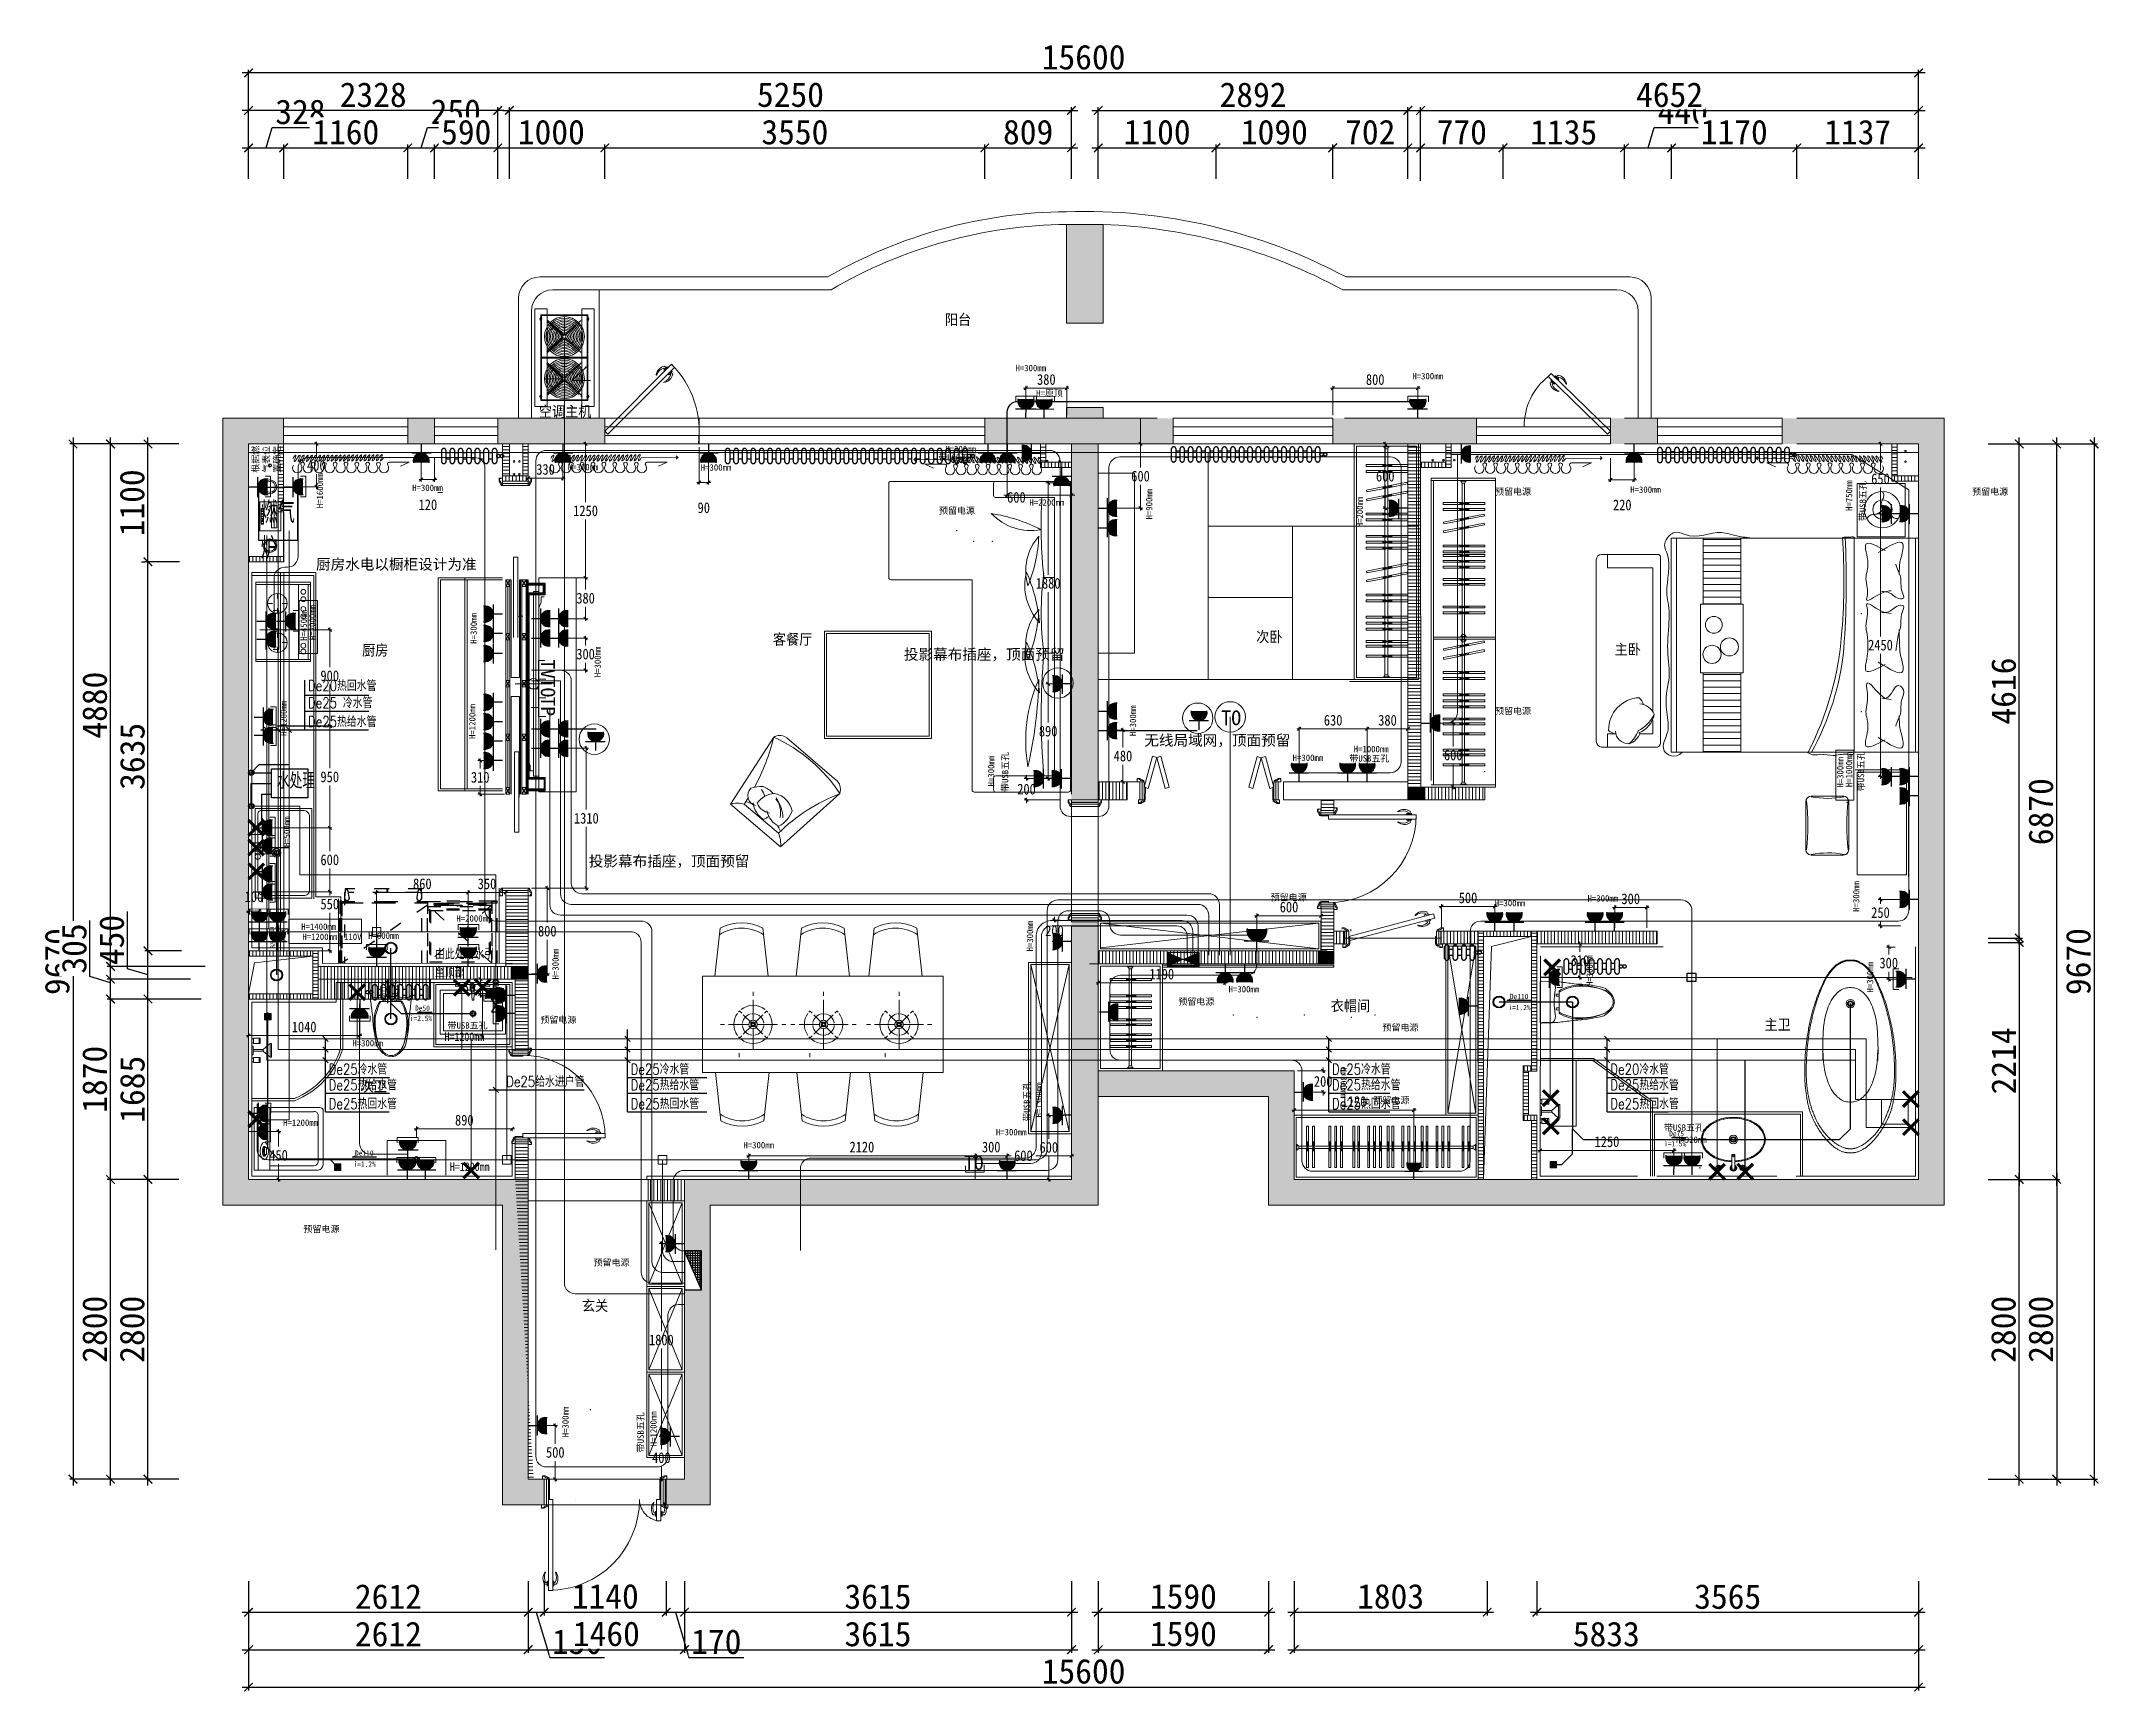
# Model space of a CAD drawing. Header units: millimetres. Extents: x -41640 to 3079702, y -5257903 to 68462.
# Drawn here: x 47798 to 67020, y 5543 to 20963 of the extents above; entities that cross this region are included whole.
import ezdxf

# ---------------------------------------------------------------- set-up
doc = ezdxf.new("R2010")
doc.units = ezdxf.units.MM
doc.header["$LTSCALE"] = 10
doc.linetypes.add('ACAD_ISO03W100', pattern=[30, 12, -18])
doc.linetypes.add('CONTINOUS', pattern=[0])
doc.layers.get('0').update_dxf_attribs({"color": 255})
doc.layers.get('Defpoints').update_dxf_attribs({"color": 255})
for name, color, linetype, lineweight in [('1原始平面布置图—强电箱', 1, 'Continuous', 30), ('1弱电插座布线图', 6, 'Continuous', 30), ('1弱电插座布置图', 6, 'Continuous', 30), ('1强弱电插座尺寸', 5, 'Continuous', 0), ('1强电插座布线图', 1, 'Continuous', 30), ('1强电插座布置图', 1, 'Continuous', 30), ('1排水布置图', 1, 'Continuous', 30), ('1给水平面布置图', 4, 'Continuous', 13), ('D-原始弱电箱', 6, 'Continuous', 30), ('E__电路__弱电插座', 6, 'Continuous', 5), ('图框', 255, 'Continuous', 0), ('机电', 3, 'Continuous', 0), ('浅线', 251, 'CONTINOUS', 0)]:
    doc.layers.add(name, color=color, linetype=linetype, lineweight=lineweight)
for name, color, linetype in [('2323', 4, 'Continuous'), ('LAYER2', 8, 'Continuous'), ('虚线', 7, 'Continuous')]:
    doc.layers.add(name, color=color, linetype=linetype)
doc.styles.add('_THVAC_DIM', font='SIMPLEX', dxfattribs={"width": 0.8, "height": 3.5, "bigfont": 'HZTXT'})
doc.styles.add('_宋体', font='')
doc.styles.get("Standard").update_dxf_attribs({"font": ''})
doc.styles.add('夏建东', font='', dxfattribs={"width": 0.85})
doc.styles.add('宋', font='')
doc.styles.add('邓林', font='simhei.ttf')
doc.styles.get('_宋体').set_extended_font_data('SimSun')
doc.styles.get('Standard').set_extended_font_data('SimSun')
doc.styles.get('夏建东').set_extended_font_data('SimSun')
doc.styles.get('宋').set_extended_font_data('FangSong_GB2312')
doc.dimstyles.new('g', dxfattribs={"dimtxt": 100, "dimasz": 31, "dimexe": 21, "dimexo": 30, "dimgap": 31, "dimtad": 1, "dimtih": 1, "dimtoh": 1, "dimdec": 0, "dimrnd": 10, "dimdsep": 46, "dimtxsty": '夏建东', "dimblk": 'OBLIQUE', "dimcen": 2.5, "dimdle": 21, "dimclrd": 5, "dimclre": 5, "dimclrt": 5, "dimadec": 0, "dimazin": 0, "dimtfac": 1, "dimtdec": 0, "dimtmove": 2, "dimatfit": 3, "dimldrblk": 'DOT', "dimfxl": 300, "dimlwd": -1, "dimlwe": -1, "dimarcsym": 1})
doc.dimstyles.get("Standard").update_dxf_attribs({"dimtxt": 0.18, "dimasz": 0.18, "dimexe": 0.18, "dimexo": 0.0625, "dimgap": 0.09, "dimtad": 0, "dimtih": 1, "dimtoh": 1, "dimdec": 4, "dimzin": 0, "dimdsep": 46, "dimtxsty": 'Standard', "dimcen": 0.09, "dimadec": 0, "dimazin": 0, "dimtfac": 1, "dimtdec": 4, "dimtofl": 0, "dimtmove": 0, "dimatfit": 3, "dimfxl": 1, "dimtolj": 1, "dimtzin": 0, "dimarcsym": 0})
pattern_1 = [(180, (-413964.42, -221526.447), (-5e-15, -31.75), [])]
pattern_2 = [(90, (-413964.42, -221526.447), (-31.75, 5e-15), [])]
pattern_3 = [(90, (-413964.42, -221526.447), (-31.75, 5e-15), [])]

msp = doc.modelspace()

# ---------------------------------------------------------------- texts
at = {"layer": '1弱电插座布线图', "color": 6, "linetype": 'ByBlock', "lineweight": 9, "char_height": 100, "attachment_point": 1, "style": '_宋体'}
for s, insert in [('\\pt0;投影幕布插座，顶面预留', (55857.3, 15284.5)), ('\\pt0;无线局域网，顶面预留', (58103.5, 14481.9)), ('\\pt0;投影幕布插座，顶面预留', (52913.8, 13353))]:
    msp.add_mtext_dynamic_manual_height_columns(s, width=6445.642, gutter_width=12.5, heights=[0], dxfattribs=dict(at, insert=insert))
at = {"layer": '1弱电插座布置图', "color": 6, "linetype": 'ByBlock', "lineweight": 9, "insert": (58821.6, 14710.3), "char_height": 137.514, "width": 104.226, "attachment_point": 1, "style": '宋'}
msp.add_mtext('{\\fSimSun|b0|i0|c134|p2;TO}', dxfattribs=at)
at = {"layer": '1强弱电插座尺寸', "color": 1, "linetype": 'ByBlock', "lineweight": 9, "char_height": 60}
for s, insert, width, attachment_point, rotation in [('H=300mm', (57185.7, 17878.3), 325.854, 9, 360), ('H=300mm', (60892.6, 17802.7), 325.854, 9, 360), ('{\\fSimSun|b0|i0|c134|p2;根据燃气表位置确定}', (50037.7, 17182.8), 325.854, 9, 90), ('{\\fSimSun|b0|i0|c134|p2;带}USB{\\fSimSun|b0|i0|c134|p2;五孔}', (56552.6, 17037.2), 438.675, 9, 360), ('H=300mm', (56531, 17121), 325.854, 9, 360), ('H=1600mm', (50432.3, 16926.4), 325.854, 9, 90), ('H=300mm', (53003.6, 16953.5), 325.854, 9, 360), ('H=300mm', (54245.5, 16949.5), 325.854, 9, 360), ('H=300mm', (51550.1, 16759.6), 325.854, 9, 360), ('H=900mm', (58118.1, 16780.4), 325.854, 3, 90), ('{\\fSimSun|b0|i0|c134|p2;预留电源}', (61715.2, 16717.8), 438.675, 9, 360), ('H=300mm', (62928.1, 16742.7), 325.854, 9, 360), ('H=750mm', (64716.9, 16860.4), 325.854, 9, 90), ('{\\fSimSun|b0|i0|c134|p2;带}USB{\\fSimSun|b0|i0|c134|p2;五孔}', (64851.1, 16853.6), 438.675, 9, 90), ('{\\fSimSun|b0|i0|c134|p2;预留电源}', (56520.9, 16540.1), 438.675, 9, 360), ('H=2200mm', (57356, 16622.2), 325.854, 9, 360), ('H=200mm', (60147.5, 16707.2), 325.854, 9, 90), ('H=450mm', (50281.9, 15647), 325.854, 9, 90), ('H=2000mm', (50363.7, 15694.9), 325.854, 9, 90), ('H=300mm', (51868.8, 15619.8), 325.854, 9, 90), ('H=300mm', (53027.4, 15307), 325.854, 9, 90), ('H=1200mm', (50093.1, 14800), 325.854, 9, 90), ('H=1200mm', (51856.6, 14770.8), 325.854, 9, 90), ('H=300mm', (58027.7, 14756.9), 325.854, 9, 90), ('{\\fSimSun|b0|i0|c134|p2;预留电源}', (61715.2, 14669.5), 438.675, 9, 360), ('H=300mm', (56702.8, 14287.2), 325.854, 9, 90), ('{\\fSimSun|b0|i0|c134|p2;带}USB{\\fSimSun|b0|i0|c134|p2;五孔}', (56839.3, 14323.8), 438.675, 9, 90), ('H=300mm', (59774.4, 14238), 325.854, 9, 360), ('{\\fSimSun|b0|i0|c134|p2;带}USB{\\fSimSun|b0|i0|c134|p2;五孔}', (60392.7, 14225.3), 438.675, 9, 359.81483), ('H=1000mm', (60385.9, 14318.7), 325.854, 9, 359.81483), ('H=300mm', (64635.1, 14275.3), 325.854, 9, 90), ('H=1000mm', (64716.9, 14321), 325.854, 9, 90), ('{\\fSimSun|b0|i0|c134|p2;带}USB{\\fSimSun|b0|i0|c134|p2;五孔}', (64834.3, 14330.2), 438.675, 9, 90), ('H=500mm', (50124.1, 13719.5), 325.854, 9, 90), ('H=300mm', (64783.6, 13115.4), 325.854, 9, 90), ('{\\fSimSun|b0|i0|c134|p2;预留电源}', (59619.8, 12927.7), 438.675, 9, 360), ('H=300mm', (61662.1, 12879.4), 325.854, 9, 360), ('H=300mm', (62529.3, 12924.4), 325.854, 9, 360), ('H=1400mm', (50554, 12659.9), 325.854, 9, 360), ('H=2000mm', (52004.1, 12736.9), 325.854, 9, 360), ('H=300mm', (57065.7, 12745.1), 325.854, 9, 90), ('H=1200mm', (50564.6, 12565.5), 325.854, 9, 360), ('110V', (50791.1, 12565.9, 0), 325.854, 9, 360), ('H=600mm', (51138.9, 12575.9, 0), 325.854, 9, 360), ('H=300mm', (52633.4, 12483.8), 325.854, 9, 90), ('H=300mm', (62293.9, 12422.3), 325.854, 9, 90), ('H=300mm', (64913.9, 12361.2), 325.854, 9, 90), ('H=300mm', (59176.5, 12076.3), 325.854, 9, 360), ('{\\fSimSun|b0|i0|c134|p2;预留电源}', (58757, 11954.3), 438.675, 9, 360), ('{\\fSimSun|b0|i0|c134|p2;带}USB{\\fSimSun|b0|i0|c134|p2;五孔}', (51969.1, 11731.9), 438.675, 9, 360), ('{\\fSimSun|b0|i0|c134|p2;预留电源}', (52797.7, 11784.6), 438.675, 9, 360), ('{\\fSimSun|b0|i0|c134|p2;预留电源}', (60664.2, 11712.3), 438.675, 9, 360), ('H=300mm', (50990.8, 11571.7), 325.854, 9, 360), ('H=300mm', (59937, 11089.7), 325.854, 9, 270), ('{\\fSimSun|b0|i0|c134|p2;带}USB{\\fSimSun|b0|i0|c134|p2;五孔}', (57042.6, 11243.7), 438.675, 9, 90), ('H=1300mm', (57148.5, 11235.1), 325.854, 9, 90), ('{\\fSimSun|b0|i0|c134|p2;预留电源}', (60578.7, 11032.6), 438.675, 9, 360), ('H=1200mm', (50385.2, 10829), 325.854, 9, 360), ('H=300mm', (57002.4, 10740.9), 325.854, 9, 360), ('{\\fSimSun|b0|i0|c134|p2;带}USB{\\fSimSun|b0|i0|c134|p2;五孔}', (63331.2, 10777.3), 438.675, 9, 360), ('H=300mm', (54644, 10619.2), 325.854, 9, 360), ('H=920mm', (63356.2, 10670.1), 325.854, 9, 360), ('{\\fSimSun|b0|i0|c134|p2;预留电源}', (50584, 9830.3), 438.675, 9, 360), ('{\\fSimSun|b0|i0|c134|p2;预留电源}', (53294, 9516.7), 438.675, 9, 360), ('H=300mm', (52726.3, 8206.6), 325.854, 9, 90), ('{\\fSimSun|b0|i0|c134|p2;带}USB{\\fSimSun|b0|i0|c134|p2;五孔}', (53434.4, 8155), 438.675, 9, 90), ('H=1200mm', (53548.6, 8163.6), 325.854, 9, 90)]:
    msp.add_mtext(s, dxfattribs=dict(at, insert=insert, width=width, attachment_point=attachment_point, rotation=rotation))
at = {"layer": '1强弱电插座尺寸', "color": 1, "ltscale": 100, "char_height": 80, "width": 543.09, "attachment_point": 1, "style": '夏建东'}
for insert in [(51566.4, 11702.8), (51616.5, 10488.9)]:
    msp.add_mtext('H=1200mm', dxfattribs=dict(at, insert=insert))
at = {"layer": '1强电插座布置图', "color": 1, "linetype": 'ByBlock', "lineweight": 9, "insert": (57342.2, 17637.8), "char_height": 60, "width": 325.854, "attachment_point": 9, "rotation": 360}
msp.add_mtext('H={\\fSimSun|b0|i0|c134|p2;原顶}', dxfattribs=at)
at = {"layer": '1排水布置图', "char_height": 50, "width": 69.646, "attachment_point": 1, "style": '夏建东'}
for s, insert, rotation in [('i=2.5%', (49987.2, 12701.4), 270), ('De50', (50081.9, 12680.4), 270), ('De110', (50975.3, 12002.9), 90), ('i=1.2%', (51077.8, 11981.9), 90)]:
    msp.add_mtext(s, dxfattribs=dict(at, insert=insert, rotation=rotation))
at = {"layer": '1排水布置图', "char_height": 50, "width": 69.646, "attachment_point": 3, "style": '夏建东'}
for s, insert in [('De50', (51429.7, 11955.3)), ('i=1.2%', (61712.1, 11961.1)), ('De110', (61691.1, 12063.6)), ('i=2.5%', (51450.7, 11860.6)), ('De75', (63144.9, 10782.9)), ('De110', (50903.8, 10601)), ('i=1.5%', (63165.9, 10688.2)), ('i=1.2%', (50924.8, 10498.5))]:
    msp.add_mtext(s, dxfattribs=dict(at, insert=insert))
at = {"layer": '1给水平面布置图', "linetype": 'Continuous', "lineweight": 30, "attachment_point": 1, "style": '_THVAC_DIM'}
for s, insert, char_height, width in [('燃气炉', (49848.3, 16662.2), 200, 383.478), ('De20热回水管', (50290.8, 14992.9), 100, 1129.1), ('De25 冷水管', (50290.8, 14832), 100, 1129.1), ('De25热给水管', (50290.8, 14656.3), 100, 1129.1), ('水处理', (49998.2, 14128.8), 150, 409.2), ('由此处给水引至顶部', (51476.9, 12484.7), 100, 556.056), ('De25冷水管', (50483.4, 11409.7), 100, 1129.1), ('De25冷水管', (53305.5, 11409.7), 100, 1129.1), ('De25冷水管', (59857, 11409.7), 100, 1129.1), ('De20冷水管', (62456.7, 11409.7), 100, 1129.1), ('De25热给水管', (50483.4, 11262.6), 100, 1129.1), ('De25给水进户管', (52142.2, 11294.6), 100, 1129.1), ('De25热给水管', (53305.5, 11262.6), 100, 1129.1), ('De25热给水管', (59857, 11262.6), 100, 1129.1), ('De25热给水管', (62456.7, 11262.6), 100, 1129.1), ('De25热回水管', (50483.4, 11086.9), 100, 1129.1), ('De25热回水管', (53305.5, 11086.9), 100, 1129.1), ('De25热回水管', (59857, 11086.9), 100, 1129.1), ('De25热回水管', (62456.7, 11086.9), 100, 1129.1)]:
    msp.add_mtext(s, dxfattribs=dict(at, insert=insert, char_height=char_height, width=width))
at = {"layer": '浅线', "ltscale": 0.5, "style": '夏建东', "width": 0.9}
msp.add_text('空调主机', height=100, dxfattribs=at).set_placement((52447.7, 17453.5))
at = {"layer": '浅线', "ltscale": 0.5, "char_height": 100, "attachment_point": 1}
for s, width, insert, style in [('{\\W0.9;阳台}', 1397.063, (56240.7, 18411.7), '夏建东'), ('厨房水电以橱柜设计为准', 6445.642, (50365.6, 16125.9), '_宋体'), ('{\\fSimSun|b0|i0|c134|p2;\\W0.9;客餐厅}', 1397.063, (54634.1, 15425), '夏建东'), ('{\\fSimSun|b0|i0|c134|p2;\\W0.9;次卧}', 1397.063, (59148.5, 15448.7), '夏建东'), ('{\\fSimSun|b0|i0|c134|p2;\\W0.9;厨房}', 1397.063, (50796, 15323.6), '夏建东'), ('{\\fSimSun|b0|i0|c134|p2;\\W0.9;主卧}', 1397.063, (62496.4, 15331.1), '夏建东'), ('{\\W0.9;衣帽间}', 1397.063, (59844.7, 12001.8), '夏建东'), ('{\\W0.9;主卫}', 1397.063, (63896.2, 11826.3), '夏建东'), ('{\\fSimSun|b0|i0|c134|p2;\\W0.9;次卫}', 1397.063, (50782.3, 11250.5), '夏建东'), ('{\\fSimSun|b0|i0|c134|p2;\\W0.9;玄关}', 1397.063, (52849.7, 9200.5), '夏建东')]:
    msp.add_mtext_dynamic_manual_height_columns(s, width=width, gutter_width=12.5, heights=[0], dxfattribs=dict(at, insert=insert, style=style))

# ---------------------------------------------------------------- blocks, each defined once
blk = doc.blocks.new('_ArchTick')
at = {"color": 0, "linetype": 'ByBlock', "const_width": 0.15}
blk.add_lwpolyline([(-0.5, -0.5), (0.5, 0.5)], dxfattribs=at)
blk = doc.blocks.new('*D876')
at = {"layer": 'Defpoints', "color": 0, "lineweight": 30, "ltscale": 0.5}
for p in [(49736, 6637), (52348, 6637), (52348, 6287)]:
    blk.add_point(p, dxfattribs=at)
at = {"layer": '浅线', "color": 8, "lineweight": -2, "ltscale": 0.5}
for p, q in [((49736, 6577), (49736, 6257)), ((52348, 6577), (52348, 6257)), ((49676, 6287), (52408, 6287))]:
    blk.add_line(p, q, dxfattribs=at)
at = {"layer": '浅线', "color": 8, "lineweight": -2, "ltscale": 0.5, "xscale": 80, "yscale": 80, "zscale": 80, "rotation": 180}
blk.add_blockref('_ArchTick', (49736, 6287), dxfattribs=at)
at = {"layer": '浅线', "color": 8, "lineweight": -2, "ltscale": 0.5, "xscale": 80, "yscale": 80, "zscale": 80}
blk.add_blockref('_ArchTick', (52348, 6287), dxfattribs=at)
at = {"layer": '浅线', "color": 45, "ltscale": 0.5, "insert": (51042, 6432), "char_height": 230, "attachment_point": 5, "style": '邓林', "bg_fill": 3, "box_fill_scale": 1.1, "bg_fill_color": 256, "bg_fill_true_color": 13158600, "bg_fill_transparency": 15658716}
blk.add_mtext('2612', dxfattribs=at)
blk = doc.blocks.new('_Dot')
at = {"color": 0, "linetype": 'ByBlock', "lineweight": -2}
blk.add_line((-0.5, 0), (-1, 0), dxfattribs=at)
at = {"color": 0, "linetype": 'ByBlock', "const_width": 0.5}
blk.add_lwpolyline([(-0.25, 0, 1), (0.25, 0, 1)], format="xyb", close=True, dxfattribs=at)
blk = doc.blocks.new('DOT')
at = {"color": 0, "linetype": 'ByBlock'}
blk.add_line((-0.35, 0), (-1, 0), dxfattribs=at)
at = {"color": 0, "linetype": 'ByBlock', "const_width": 0.35}
blk.add_lwpolyline([(-0.175, 0, 1), (0.175, 0, 1)], format="xyb", close=True, dxfattribs=at)
blk = doc.blocks.new('*D877')
at = {"layer": 'Defpoints', "color": 0, "lineweight": 30, "ltscale": 0.5}
for p in [(52348, 6637), (52498, 6637), (52498, 6287)]:
    blk.add_point(p, dxfattribs=at)
at = {"layer": '浅线', "color": 8, "lineweight": -2, "ltscale": 0.5}
for p, q in [((52348, 6577), (52348, 6257)), ((52498, 6577), (52498, 6257)), ((52288, 6287), (52558, 6287)), ((52423, 6287), (52550, 5864)), ((52550, 5864), (53061, 5864))]:
    blk.add_line(p, q, dxfattribs=at)
at = {"layer": '浅线', "color": 8, "lineweight": -2, "ltscale": 0.5, "xscale": 80, "yscale": 80, "zscale": 80, "rotation": 180}
blk.add_blockref('_ArchTick', (52348, 6287), dxfattribs=at)
at = {"layer": '浅线', "color": 45, "ltscale": 0.5, "insert": (52805, 6010), "char_height": 230, "attachment_point": 5, "style": '邓林', "bg_fill": 3, "box_fill_scale": 1.1, "bg_fill_color": 256, "bg_fill_true_color": 13158600, "bg_fill_transparency": 8687196}
blk.add_mtext('150', dxfattribs=at)
at = {"layer": '浅线', "color": 8, "lineweight": -2, "ltscale": 0.5, "xscale": 80, "yscale": 80, "zscale": 80}
blk.add_blockref('_ArchTick', (52498, 6287), dxfattribs=at)
blk = doc.blocks.new('*D878')
at = {"layer": 'Defpoints', "color": 0, "lineweight": 30, "ltscale": 0.5}
for p in [(52498, 6637), (53638, 6637), (53638, 6287)]:
    blk.add_point(p, dxfattribs=at)
at = {"layer": '浅线', "color": 8, "lineweight": -2, "ltscale": 0.5}
for p, q in [((52498, 6577), (52498, 6257)), ((53638, 6577), (53638, 6257)), ((52438, 6287), (53698, 6287))]:
    blk.add_line(p, q, dxfattribs=at)
at = {"layer": '浅线', "color": 8, "lineweight": -2, "ltscale": 0.5, "xscale": 80, "yscale": 80, "zscale": 80, "rotation": 180}
blk.add_blockref('_ArchTick', (52498, 6287), dxfattribs=at)
at = {"layer": '浅线', "color": 8, "lineweight": -2, "ltscale": 0.5, "xscale": 80, "yscale": 80, "zscale": 80}
blk.add_blockref('_ArchTick', (53638, 6287), dxfattribs=at)
at = {"layer": '浅线', "color": 45, "ltscale": 0.5, "insert": (53068, 6434), "char_height": 230, "attachment_point": 5, "style": '邓林', "bg_fill": 3, "box_fill_scale": 1.1, "bg_fill_color": 256, "bg_fill_true_color": 13158600, "bg_fill_transparency": 8753564}
blk.add_mtext('1140', dxfattribs=at)
blk = doc.blocks.new('*D879')
at = {"layer": 'Defpoints', "color": 0, "lineweight": 30, "ltscale": 0.5}
for p in [(53638, 6637), (53808, 6637), (53808, 6287)]:
    blk.add_point(p, dxfattribs=at)
at = {"layer": '浅线', "color": 8, "lineweight": -2, "ltscale": 0.5}
for p, q in [((53638, 6577), (53638, 6257)), ((53808, 6577), (53808, 6257)), ((53578, 6287), (53868, 6287)), ((53723, 6287), (53850, 5864)), ((53850, 5864), (54361, 5864))]:
    blk.add_line(p, q, dxfattribs=at)
at = {"layer": '浅线', "color": 8, "lineweight": -2, "ltscale": 0.5, "xscale": 80, "yscale": 80, "zscale": 80, "rotation": 180}
blk.add_blockref('_ArchTick', (53638, 6287), dxfattribs=at)
at = {"layer": '浅线', "color": 45, "ltscale": 0.5, "insert": (54105, 6010), "char_height": 230, "attachment_point": 5, "style": '邓林', "bg_fill": 3, "box_fill_scale": 1.1, "bg_fill_color": 256, "bg_fill_true_color": 13158600, "bg_fill_transparency": 15658200}
blk.add_mtext('170', dxfattribs=at)
at = {"layer": '浅线', "color": 8, "lineweight": -2, "ltscale": 0.5, "xscale": 80, "yscale": 80, "zscale": 80}
blk.add_blockref('_ArchTick', (53808, 6287), dxfattribs=at)
blk = doc.blocks.new('*D880')
at = {"layer": 'Defpoints', "color": 0, "lineweight": 30, "ltscale": 0.5}
for p in [(53808, 6637), (57423, 6637), (57423, 6287)]:
    blk.add_point(p, dxfattribs=at)
at = {"layer": '浅线', "color": 8, "lineweight": -2, "ltscale": 0.5}
for p, q in [((53808, 6577), (53808, 6257)), ((57423, 6577), (57423, 6257)), ((53748, 6287), (57483, 6287))]:
    blk.add_line(p, q, dxfattribs=at)
at = {"layer": '浅线', "color": 8, "lineweight": -2, "ltscale": 0.5, "xscale": 80, "yscale": 80, "zscale": 80, "rotation": 180}
blk.add_blockref('_ArchTick', (53808, 6287), dxfattribs=at)
at = {"layer": '浅线', "color": 8, "lineweight": -2, "ltscale": 0.5, "xscale": 80, "yscale": 80, "zscale": 80}
blk.add_blockref('_ArchTick', (57423, 6287), dxfattribs=at)
at = {"layer": '浅线', "color": 45, "ltscale": 0.5, "insert": (55615, 6432), "char_height": 230, "attachment_point": 5, "style": '邓林', "bg_fill": 3, "box_fill_scale": 1.1, "bg_fill_color": 256, "bg_fill_true_color": 13158600, "bg_fill_transparency": 8756832}
blk.add_mtext('3615', dxfattribs=at)
blk = doc.blocks.new('*D881')
at = {"layer": 'Defpoints', "color": 0, "lineweight": 30, "ltscale": 0.5}
for p in [(57673, 6637), (59263, 6637), (59263, 6287)]:
    blk.add_point(p, dxfattribs=at)
at = {"layer": '浅线', "color": 8, "lineweight": -2, "ltscale": 0.5}
for p, q in [((57673, 6577), (57673, 6257)), ((59263, 6577), (59263, 6257)), ((57613, 6287), (59323, 6287))]:
    blk.add_line(p, q, dxfattribs=at)
at = {"layer": '浅线', "color": 8, "lineweight": -2, "ltscale": 0.5, "xscale": 80, "yscale": 80, "zscale": 80, "rotation": 180}
blk.add_blockref('_ArchTick', (57673, 6287), dxfattribs=at)
at = {"layer": '浅线', "color": 8, "lineweight": -2, "ltscale": 0.5, "xscale": 80, "yscale": 80, "zscale": 80}
blk.add_blockref('_ArchTick', (59263, 6287), dxfattribs=at)
at = {"layer": '浅线', "color": 45, "ltscale": 0.5, "insert": (58468, 6434), "char_height": 230, "attachment_point": 5, "style": '邓林', "bg_fill": 3, "box_fill_scale": 1.1, "bg_fill_color": 256, "bg_fill_true_color": 13158600, "bg_fill_transparency": 15658200}
blk.add_mtext('1590', dxfattribs=at)
blk = doc.blocks.new('*D882')
at = {"layer": 'Defpoints', "color": 0, "lineweight": 30, "ltscale": 0.5}
for p in [(61771, 6637), (65336, 6637), (65336, 6287)]:
    blk.add_point(p, dxfattribs=at)
at = {"layer": '浅线', "color": 8, "lineweight": -2, "ltscale": 0.5}
for p, q in [((61771, 6577), (61771, 6257)), ((65336, 6577), (65336, 6257)), ((61711, 6287), (65396, 6287))]:
    blk.add_line(p, q, dxfattribs=at)
at = {"layer": '浅线', "color": 8, "lineweight": -2, "ltscale": 0.5, "xscale": 80, "yscale": 80, "zscale": 80, "rotation": 180}
blk.add_blockref('_ArchTick', (61771, 6287), dxfattribs=at)
at = {"layer": '浅线', "color": 8, "lineweight": -2, "ltscale": 0.5, "xscale": 80, "yscale": 80, "zscale": 80}
blk.add_blockref('_ArchTick', (65336, 6287), dxfattribs=at)
at = {"layer": '浅线', "color": 45, "ltscale": 0.5, "insert": (63553, 6432), "char_height": 230, "attachment_point": 5, "style": '邓林', "bg_fill": 3, "box_fill_scale": 1.1, "bg_fill_color": 256, "bg_fill_true_color": 13158600, "bg_fill_transparency": 8766780}
blk.add_mtext('3565', dxfattribs=at)
blk = doc.blocks.new('*D883')
at = {"layer": 'Defpoints', "color": 0, "lineweight": 30, "ltscale": 0.5}
for p in [(49736, 6637), (52348, 6637), (52348, 5937)]:
    blk.add_point(p, dxfattribs=at)
at = {"layer": '浅线', "color": 8, "lineweight": -2, "ltscale": 0.5}
for p, q in [((49736, 6577), (49736, 5907)), ((52348, 6577), (52348, 5907)), ((49676, 5937), (52408, 5937))]:
    blk.add_line(p, q, dxfattribs=at)
at = {"layer": '浅线', "color": 8, "lineweight": -2, "ltscale": 0.5, "xscale": 80, "yscale": 80, "zscale": 80, "rotation": 180}
blk.add_blockref('_ArchTick', (49736, 5937), dxfattribs=at)
at = {"layer": '浅线', "color": 8, "lineweight": -2, "ltscale": 0.5, "xscale": 80, "yscale": 80, "zscale": 80}
blk.add_blockref('_ArchTick', (52348, 5937), dxfattribs=at)
at = {"layer": '浅线', "color": 45, "ltscale": 0.5, "insert": (51042, 6082), "char_height": 230, "attachment_point": 5, "style": '邓林', "bg_fill": 3, "box_fill_scale": 1.1, "bg_fill_color": 256, "bg_fill_true_color": 13158600, "bg_fill_transparency": 15658200}
blk.add_mtext('2612', dxfattribs=at)
blk = doc.blocks.new('*D884')
at = {"layer": 'Defpoints', "color": 0, "lineweight": 30, "ltscale": 0.5}
for p in [(52348, 6637), (53808, 6637), (53808, 5937)]:
    blk.add_point(p, dxfattribs=at)
at = {"layer": '浅线', "color": 8, "lineweight": -2, "ltscale": 0.5}
for p, q in [((52348, 6577), (52348, 5907)), ((53808, 6577), (53808, 5907)), ((52288, 5937), (53868, 5937))]:
    blk.add_line(p, q, dxfattribs=at)
at = {"layer": '浅线', "color": 8, "lineweight": -2, "ltscale": 0.5, "xscale": 80, "yscale": 80, "zscale": 80, "rotation": 180}
blk.add_blockref('_ArchTick', (52348, 5937), dxfattribs=at)
at = {"layer": '浅线', "color": 8, "lineweight": -2, "ltscale": 0.5, "xscale": 80, "yscale": 80, "zscale": 80}
blk.add_blockref('_ArchTick', (53808, 5937), dxfattribs=at)
at = {"layer": '浅线', "color": 45, "ltscale": 0.5, "insert": (53078, 6084), "char_height": 230, "attachment_point": 5, "style": '邓林', "bg_fill": 3, "box_fill_scale": 1.1, "bg_fill_color": 256, "bg_fill_true_color": 13158600, "bg_fill_transparency": 8774208}
blk.add_mtext('1460', dxfattribs=at)
blk = doc.blocks.new('*D885')
at = {"layer": 'Defpoints', "color": 0, "lineweight": 30, "ltscale": 0.5}
for p in [(53808, 6637), (57423, 6637), (57423, 5937)]:
    blk.add_point(p, dxfattribs=at)
at = {"layer": '浅线', "color": 8, "lineweight": -2, "ltscale": 0.5}
for p, q in [((53808, 6577), (53808, 5907)), ((57423, 6577), (57423, 5907)), ((53748, 5937), (57483, 5937))]:
    blk.add_line(p, q, dxfattribs=at)
at = {"layer": '浅线', "color": 8, "lineweight": -2, "ltscale": 0.5, "xscale": 80, "yscale": 80, "zscale": 80, "rotation": 180}
blk.add_blockref('_ArchTick', (53808, 5937), dxfattribs=at)
at = {"layer": '浅线', "color": 8, "lineweight": -2, "ltscale": 0.5, "xscale": 80, "yscale": 80, "zscale": 80}
blk.add_blockref('_ArchTick', (57423, 5937), dxfattribs=at)
at = {"layer": '浅线', "color": 45, "ltscale": 0.5, "insert": (55615, 6082), "char_height": 230, "attachment_point": 5, "style": '邓林', "bg_fill": 3, "box_fill_scale": 1.1, "bg_fill_color": 256, "bg_fill_true_color": 13158600, "bg_fill_transparency": 8777424}
blk.add_mtext('3615', dxfattribs=at)
blk = doc.blocks.new('*D886')
at = {"layer": 'Defpoints', "color": 0, "lineweight": 30, "ltscale": 0.5}
for p in [(57673, 6637), (59263, 6637), (59263, 5937)]:
    blk.add_point(p, dxfattribs=at)
at = {"layer": '浅线', "color": 8, "lineweight": -2, "ltscale": 0.5}
for p, q in [((57673, 6577), (57673, 5907)), ((59263, 6577), (59263, 5907)), ((57613, 5937), (59323, 5937))]:
    blk.add_line(p, q, dxfattribs=at)
at = {"layer": '浅线', "color": 8, "lineweight": -2, "ltscale": 0.5, "xscale": 80, "yscale": 80, "zscale": 80, "rotation": 180}
blk.add_blockref('_ArchTick', (57673, 5937), dxfattribs=at)
at = {"layer": '浅线', "color": 8, "lineweight": -2, "ltscale": 0.5, "xscale": 80, "yscale": 80, "zscale": 80}
blk.add_blockref('_ArchTick', (59263, 5937), dxfattribs=at)
at = {"layer": '浅线', "color": 45, "ltscale": 0.5, "insert": (58468, 6084), "char_height": 230, "attachment_point": 5, "style": '邓林', "bg_fill": 3, "box_fill_scale": 1.1, "bg_fill_color": 256, "bg_fill_true_color": 13158600, "bg_fill_transparency": 8780544}
blk.add_mtext('1590', dxfattribs=at)
blk = doc.blocks.new('*D887')
at = {"layer": 'Defpoints', "color": 0, "lineweight": 30, "ltscale": 0.5}
for p in [(59503, 6637), (65336, 6637), (65336, 5937)]:
    blk.add_point(p, dxfattribs=at)
at = {"layer": '浅线', "color": 8, "lineweight": -2, "ltscale": 0.5}
for p, q in [((59503, 6577), (59503, 5907)), ((65336, 6577), (65336, 5907)), ((59443, 5937), (65396, 5937))]:
    blk.add_line(p, q, dxfattribs=at)
at = {"layer": '浅线', "color": 8, "lineweight": -2, "ltscale": 0.5, "xscale": 80, "yscale": 80, "zscale": 80, "rotation": 180}
blk.add_blockref('_ArchTick', (59503, 5937), dxfattribs=at)
at = {"layer": '浅线', "color": 8, "lineweight": -2, "ltscale": 0.5, "xscale": 80, "yscale": 80, "zscale": 80}
blk.add_blockref('_ArchTick', (65336, 5937), dxfattribs=at)
at = {"layer": '浅线', "color": 45, "ltscale": 0.5, "insert": (62419, 6082), "char_height": 230, "attachment_point": 5, "style": '邓林', "bg_fill": 3, "box_fill_scale": 1.1, "bg_fill_color": 256, "bg_fill_true_color": 13158600, "bg_fill_transparency": 8748560}
blk.add_mtext('5833', dxfattribs=at)
blk = doc.blocks.new('*D888')
at = {"layer": 'Defpoints', "color": 0, "lineweight": 30, "ltscale": 0.5}
for p in [(49736, 6637), (65336, 6637), (65336, 5587)]:
    blk.add_point(p, dxfattribs=at)
at = {"layer": '浅线', "color": 8, "lineweight": -2, "ltscale": 0.5}
for p, q in [((49736, 6577), (49736, 5557)), ((65336, 6577), (65336, 5557)), ((49676, 5587), (65396, 5587))]:
    blk.add_line(p, q, dxfattribs=at)
at = {"layer": '浅线', "color": 8, "lineweight": -2, "ltscale": 0.5, "xscale": 80, "yscale": 80, "zscale": 80, "rotation": 180}
blk.add_blockref('_ArchTick', (49736, 5587), dxfattribs=at)
at = {"layer": '浅线', "color": 8, "lineweight": -2, "ltscale": 0.5, "xscale": 80, "yscale": 80, "zscale": 80}
blk.add_blockref('_ArchTick', (65336, 5587), dxfattribs=at)
at = {"layer": '浅线', "color": 45, "ltscale": 0.5, "insert": (57536, 5734), "char_height": 230, "attachment_point": 5, "style": '邓林', "bg_fill": 3, "box_fill_scale": 1.1, "bg_fill_color": 256, "bg_fill_true_color": 13158600, "bg_fill_transparency": 15657684}
blk.add_mtext('15600', dxfattribs=at)
blk = doc.blocks.new('*D889')
at = {"layer": 'Defpoints', "color": 0, "lineweight": 30, "ltscale": 0.5}
for p in [(48796, 12015), (49146, 12015), (49146, 10330)]:
    blk.add_point(p, dxfattribs=at)
at = {"layer": '浅线', "color": 8, "lineweight": -2, "ltscale": 0.5}
for p, q in [((49086, 12015), (48766, 12015)), ((48796, 10270), (48796, 12075)), ((49086, 10330), (48766, 10330))]:
    blk.add_line(p, q, dxfattribs=at)
at = {"layer": '浅线', "color": 8, "lineweight": -2, "ltscale": 0.5, "xscale": 80, "yscale": 80, "zscale": 80}
for p, rotation in [((48796, 12015), 90), ((48796, 10330), 270)]:
    blk.add_blockref('_ArchTick', p, dxfattribs=dict(at, rotation=rotation))
at = {"layer": '浅线', "color": 45, "ltscale": 0.5, "insert": (48651, 11172), "char_height": 230, "attachment_point": 5, "rotation": 90, "style": '邓林', "bg_fill": 3, "box_fill_scale": 1.1, "bg_fill_color": 256, "bg_fill_true_color": 13158600, "bg_fill_transparency": 8734720}
blk.add_mtext('1685', dxfattribs=at)
blk = doc.blocks.new('*D890')
at = {"layer": 'Defpoints', "color": 0, "lineweight": 30, "ltscale": 0.5}
for p in [(48796, 16100), (48796, 16100), (48796, 12465)]:
    blk.add_point(p, dxfattribs=at)
at = {"layer": '浅线', "color": 8, "lineweight": -2, "ltscale": 0.5}
for p, q in [((48796, 12405), (48796, 16160)), ((48736, 16100), (48766, 16100)), ((48856, 12465), (48826, 12465))]:
    blk.add_line(p, q, dxfattribs=at)
at = {"layer": '浅线', "color": 8, "lineweight": -2, "ltscale": 0.5, "xscale": 80, "yscale": 80, "zscale": 80}
for p, rotation in [((48796, 16100), 90), ((48796, 12465), 270)]:
    blk.add_blockref('_ArchTick', p, dxfattribs=dict(at, rotation=rotation))
at = {"layer": '浅线', "color": 45, "ltscale": 0.5, "insert": (48651, 14282), "char_height": 230, "attachment_point": 5, "rotation": 90, "style": '邓林', "bg_fill": 3, "box_fill_scale": 1.1, "bg_fill_color": 256, "bg_fill_true_color": 13158600, "bg_fill_transparency": 15657684}
blk.add_mtext('3635', dxfattribs=at)
blk = doc.blocks.new('*D891')
at = {"layer": 'Defpoints', "color": 0, "lineweight": 30, "ltscale": 0.5}
for p in [(48446, 12200), (49254, 12200), (49146, 10330)]:
    blk.add_point(p, dxfattribs=at)
at = {"layer": '浅线', "color": 8, "lineweight": -2, "ltscale": 0.5}
for p, q in [((49194, 12200), (48416, 12200)), ((48446, 10270), (48446, 12260)), ((49086, 10330), (48416, 10330))]:
    blk.add_line(p, q, dxfattribs=at)
at = {"layer": '浅线', "color": 8, "lineweight": -2, "ltscale": 0.5, "xscale": 80, "yscale": 80, "zscale": 80}
for p, rotation in [((48446, 12200), 90), ((48446, 10330), 270)]:
    blk.add_blockref('_ArchTick', p, dxfattribs=dict(at, rotation=rotation))
at = {"layer": '浅线', "color": 45, "ltscale": 0.5, "insert": (48299, 11265), "char_height": 230, "attachment_point": 5, "rotation": 90, "style": '邓林', "bg_fill": 3, "box_fill_scale": 1.1, "bg_fill_color": 256, "bg_fill_true_color": 13158600, "bg_fill_transparency": 8722240}
blk.add_mtext('1870', dxfattribs=at)
blk = doc.blocks.new('*D892')
at = {"layer": 'Defpoints', "color": 0, "lineweight": 30, "ltscale": 0.5}
for p in [(49146, 17200), (48096, 7530), (49146, 7530)]:
    blk.add_point(p, dxfattribs=at)
at = {"layer": '浅线', "color": 8, "lineweight": -2, "ltscale": 0.5}
for p, q in [((49086, 17200), (48066, 17200)), ((48096, 17260), (48096, 7470)), ((49086, 7530), (48066, 7530))]:
    blk.add_line(p, q, dxfattribs=at)
at = {"layer": '浅线', "color": 8, "lineweight": -2, "ltscale": 0.5, "xscale": 80, "yscale": 80, "zscale": 80}
for p, rotation in [((48096, 17200), 90), ((48096, 7530), 270)]:
    blk.add_blockref('_ArchTick', p, dxfattribs=dict(at, rotation=rotation))
at = {"layer": '浅线', "color": 45, "ltscale": 0.5, "insert": (47949, 12365), "char_height": 230, "attachment_point": 5, "rotation": 90, "style": '邓林', "bg_fill": 3, "box_fill_scale": 1.1, "bg_fill_color": 256, "bg_fill_true_color": 13158600, "bg_fill_transparency": 8725552}
blk.add_mtext('9670', dxfattribs=at)
blk = doc.blocks.new('*D893')
at = {"layer": 'Defpoints', "color": 0, "lineweight": 30, "ltscale": 0.5}
for p in [(48796, 10330), (49146, 10330), (49146, 7530)]:
    blk.add_point(p, dxfattribs=at)
at = {"layer": '浅线', "color": 8, "lineweight": -2, "ltscale": 0.5}
for p, q in [((48796, 7470), (48796, 10390)), ((49086, 10330), (48766, 10330)), ((49086, 7530), (48766, 7530))]:
    blk.add_line(p, q, dxfattribs=at)
at = {"layer": '浅线', "color": 8, "lineweight": -2, "ltscale": 0.5, "xscale": 80, "yscale": 80, "zscale": 80}
for p, rotation in [((48796, 10330), 90), ((48796, 7530), 270)]:
    blk.add_blockref('_ArchTick', p, dxfattribs=dict(at, rotation=rotation))
at = {"layer": '浅线', "color": 45, "ltscale": 0.5, "insert": (48649, 8930), "char_height": 230, "attachment_point": 5, "rotation": 90, "style": '邓林', "bg_fill": 3, "box_fill_scale": 1.1, "bg_fill_color": 256, "bg_fill_true_color": 13158600, "bg_fill_transparency": 8735856}
blk.add_mtext('2800', dxfattribs=at)
blk = doc.blocks.new('*D894')
at = {"layer": 'Defpoints', "color": 0, "lineweight": 30, "ltscale": 0.5}
for p in [(48446, 10330), (49146, 10330), (49146, 7530)]:
    blk.add_point(p, dxfattribs=at)
at = {"layer": '浅线', "color": 8, "lineweight": -2, "ltscale": 0.5}
for p, q in [((48446, 7470), (48446, 10390)), ((49086, 10330), (48416, 10330)), ((49086, 7530), (48416, 7530))]:
    blk.add_line(p, q, dxfattribs=at)
at = {"layer": '浅线', "color": 8, "lineweight": -2, "ltscale": 0.5, "xscale": 80, "yscale": 80, "zscale": 80}
for p, rotation in [((48446, 10330), 90), ((48446, 7530), 270)]:
    blk.add_blockref('_ArchTick', p, dxfattribs=dict(at, rotation=rotation))
at = {"layer": '浅线', "color": 45, "ltscale": 0.5, "insert": (48299, 8930), "char_height": 230, "attachment_point": 5, "rotation": 90, "style": '邓林', "bg_fill": 3, "box_fill_scale": 1.1, "bg_fill_color": 256, "bg_fill_true_color": 13158600, "bg_fill_transparency": 15657684}
blk.add_mtext('2800', dxfattribs=at)
blk = doc.blocks.new('*D895')
at = {"layer": 'Defpoints', "color": 0, "lineweight": 30, "ltscale": 0.5}
for p in [(50064, 19966), (49736, 19616), (50064, 19616)]:
    blk.add_point(p, dxfattribs=at)
at = {"layer": '浅线', "color": 8, "lineweight": -2, "ltscale": 0.5}
for p, q in [((49736, 19676), (49736, 19996)), ((49900, 19966), (49957, 20156)), ((49957, 20156), (50483, 20156)), ((50064, 19676), (50064, 19996)), ((49676, 19966), (50124, 19966))]:
    blk.add_line(p, q, dxfattribs=at)
at = {"layer": '浅线', "color": 8, "lineweight": -2, "ltscale": 0.5, "xscale": 80, "yscale": 80, "zscale": 80, "rotation": 180}
blk.add_blockref('_ArchTick', (49736, 19966), dxfattribs=at)
at = {"layer": '浅线', "color": 8, "lineweight": -2, "ltscale": 0.5, "xscale": 80, "yscale": 80, "zscale": 80}
blk.add_blockref('_ArchTick', (50064, 19966), dxfattribs=at)
at = {"layer": '浅线', "color": 45, "ltscale": 0.5, "insert": (50220, 20301), "char_height": 230, "attachment_point": 5, "style": '邓林', "bg_fill": 3, "box_fill_scale": 1.1, "bg_fill_color": 256, "bg_fill_true_color": 13158600, "bg_fill_transparency": 15657684}
blk.add_mtext('328', dxfattribs=at)
blk = doc.blocks.new('*D896')
at = {"layer": 'Defpoints', "color": 0, "lineweight": 30, "ltscale": 0.5}
for p in [(51224, 19966), (50064, 19616), (51224, 19616)]:
    blk.add_point(p, dxfattribs=at)
at = {"layer": '浅线', "color": 8, "lineweight": -2, "ltscale": 0.5}
for p, q in [((50064, 19676), (50064, 19996)), ((51224, 19676), (51224, 19996)), ((50004, 19966), (51284, 19966))]:
    blk.add_line(p, q, dxfattribs=at)
at = {"layer": '浅线', "color": 8, "lineweight": -2, "ltscale": 0.5, "xscale": 80, "yscale": 80, "zscale": 80, "rotation": 180}
blk.add_blockref('_ArchTick', (50064, 19966), dxfattribs=at)
at = {"layer": '浅线', "color": 8, "lineweight": -2, "ltscale": 0.5, "xscale": 80, "yscale": 80, "zscale": 80}
blk.add_blockref('_ArchTick', (51224, 19966), dxfattribs=at)
at = {"layer": '浅线', "color": 45, "ltscale": 0.5, "insert": (50644, 20112), "char_height": 230, "attachment_point": 5, "style": '邓林', "bg_fill": 3, "box_fill_scale": 1.1, "bg_fill_color": 256, "bg_fill_true_color": 13158600, "bg_fill_transparency": 15656652}
blk.add_mtext('1160', dxfattribs=at)
blk = doc.blocks.new('*D897')
at = {"layer": 'Defpoints', "color": 0, "lineweight": 30, "ltscale": 0.5}
for p in [(51474, 19966), (51224, 19616), (51474, 19616)]:
    blk.add_point(p, dxfattribs=at)
at = {"layer": '浅线', "color": 8, "lineweight": -2, "ltscale": 0.5}
for p, q in [((51224, 19676), (51224, 19996)), ((51349, 19966), (51406, 20157)), ((51406, 20157), (51936, 20157)), ((51474, 19676), (51474, 19996)), ((51164, 19966), (51534, 19966))]:
    blk.add_line(p, q, dxfattribs=at)
at = {"layer": '浅线', "color": 8, "lineweight": -2, "ltscale": 0.5, "xscale": 80, "yscale": 80, "zscale": 80, "rotation": 180}
blk.add_blockref('_ArchTick', (51224, 19966), dxfattribs=at)
at = {"layer": '浅线', "color": 8, "lineweight": -2, "ltscale": 0.5, "xscale": 80, "yscale": 80, "zscale": 80}
blk.add_blockref('_ArchTick', (51474, 19966), dxfattribs=at)
at = {"layer": '浅线', "color": 45, "ltscale": 0.5, "insert": (51671, 20303), "char_height": 230, "attachment_point": 5, "style": '邓林', "bg_fill": 3, "box_fill_scale": 1.1, "bg_fill_color": 256, "bg_fill_true_color": 13158600, "bg_fill_transparency": 8679632}
blk.add_mtext('250', dxfattribs=at)
blk = doc.blocks.new('*D898')
at = {"layer": 'Defpoints', "color": 0, "lineweight": 30, "ltscale": 0.5}
for p in [(51474, 19616), (52064, 19616)]:
    blk.add_point(p, dxfattribs=at)
at = {"layer": '浅线', "color": 8, "lineweight": -2, "ltscale": 0.5}
for p, q in [((51474, 19676), (51474, 19996)), ((52064, 19676), (52064, 19996)), ((51414, 19966), (52124, 19966))]:
    blk.add_line(p, q, dxfattribs=at)
at = {"layer": '浅线', "color": 8, "lineweight": -2, "ltscale": 0.5, "xscale": 80, "yscale": 80, "zscale": 80, "rotation": 180}
blk.add_blockref('_ArchTick', (51474, 19966), dxfattribs=at)
at = {"layer": '浅线', "color": 8, "lineweight": -2, "ltscale": 0.5, "xscale": 80, "yscale": 80, "zscale": 80}
blk.add_blockref('_ArchTick', (52064, 19966), dxfattribs=at)
at = {"layer": '浅线', "color": 45, "ltscale": 0.5, "insert": (51769, 20112), "char_height": 230, "attachment_point": 5, "style": '邓林', "bg_fill": 3, "box_fill_scale": 1.1, "bg_fill_color": 256, "bg_fill_true_color": 13158600, "bg_fill_transparency": 8668880}
blk.add_mtext('590', dxfattribs=at)
at = {"layer": 'Defpoints', "color": 0, "lineweight": 30, "ltscale": 0.5}
blk.add_point((52064, 19966), dxfattribs=at)
blk = doc.blocks.new('*D899')
at = {"layer": 'Defpoints', "color": 0, "lineweight": 30, "ltscale": 0.5}
for p in [(53064, 19966), (52064, 19616), (53064, 19616)]:
    blk.add_point(p, dxfattribs=at)
at = {"layer": '浅线', "color": 8, "lineweight": -2, "ltscale": 0.5}
for p, q in [((52064, 19676), (52064, 19996)), ((53064, 19676), (53064, 19996)), ((52004, 19966), (53124, 19966))]:
    blk.add_line(p, q, dxfattribs=at)
at = {"layer": '浅线', "color": 8, "lineweight": -2, "ltscale": 0.5, "xscale": 80, "yscale": 80, "zscale": 80, "rotation": 180}
blk.add_blockref('_ArchTick', (52064, 19966), dxfattribs=at)
at = {"layer": '浅线', "color": 8, "lineweight": -2, "ltscale": 0.5, "xscale": 80, "yscale": 80, "zscale": 80}
blk.add_blockref('_ArchTick', (53064, 19966), dxfattribs=at)
at = {"layer": '浅线', "color": 45, "ltscale": 0.5, "insert": (52564, 20112), "char_height": 230, "attachment_point": 5, "style": '邓林', "bg_fill": 3, "box_fill_scale": 1.1, "bg_fill_color": 256, "bg_fill_true_color": 13158600, "bg_fill_transparency": 8661520}
blk.add_mtext('1000', dxfattribs=at)
blk = doc.blocks.new('*D900')
at = {"layer": 'Defpoints', "color": 0, "lineweight": 30, "ltscale": 0.5}
for p in [(56614, 19966), (53064, 19616), (56614, 19616)]:
    blk.add_point(p, dxfattribs=at)
at = {"layer": '浅线', "color": 8, "lineweight": -2, "ltscale": 0.5}
for p, q in [((53064, 19676), (53064, 19996)), ((56614, 19676), (56614, 19996)), ((53004, 19966), (56674, 19966))]:
    blk.add_line(p, q, dxfattribs=at)
at = {"layer": '浅线', "color": 8, "lineweight": -2, "ltscale": 0.5, "xscale": 80, "yscale": 80, "zscale": 80, "rotation": 180}
blk.add_blockref('_ArchTick', (53064, 19966), dxfattribs=at)
at = {"layer": '浅线', "color": 8, "lineweight": -2, "ltscale": 0.5, "xscale": 80, "yscale": 80, "zscale": 80}
blk.add_blockref('_ArchTick', (56614, 19966), dxfattribs=at)
at = {"layer": '浅线', "color": 45, "ltscale": 0.5, "insert": (54839, 20112), "char_height": 230, "attachment_point": 5, "style": '邓林', "bg_fill": 3, "box_fill_scale": 1.1, "bg_fill_color": 256, "bg_fill_true_color": 13158600, "bg_fill_transparency": 15656652}
blk.add_mtext('3550', dxfattribs=at)
blk = doc.blocks.new('*D901')
at = {"layer": 'Defpoints', "color": 0, "lineweight": 30, "ltscale": 0.5}
for p in [(57423, 19966), (56614, 19616), (57423, 19616)]:
    blk.add_point(p, dxfattribs=at)
at = {"layer": '浅线', "color": 8, "lineweight": -2, "ltscale": 0.5}
for p, q in [((56614, 19676), (56614, 19996)), ((57423, 19676), (57423, 19996)), ((56554, 19966), (57483, 19966))]:
    blk.add_line(p, q, dxfattribs=at)
at = {"layer": '浅线', "color": 8, "lineweight": -2, "ltscale": 0.5, "xscale": 80, "yscale": 80, "zscale": 80, "rotation": 180}
blk.add_blockref('_ArchTick', (56614, 19966), dxfattribs=at)
at = {"layer": '浅线', "color": 8, "lineweight": -2, "ltscale": 0.5, "xscale": 80, "yscale": 80, "zscale": 80}
blk.add_blockref('_ArchTick', (57423, 19966), dxfattribs=at)
at = {"layer": '浅线', "color": 45, "ltscale": 0.5, "insert": (57018, 20112), "char_height": 230, "attachment_point": 5, "style": '邓林', "bg_fill": 3, "box_fill_scale": 1.1, "bg_fill_color": 256, "bg_fill_true_color": 13158600, "bg_fill_transparency": 15656652}
blk.add_mtext('809', dxfattribs=at)
blk = doc.blocks.new('*D902')
at = {"layer": 'Defpoints', "color": 0, "lineweight": 30, "ltscale": 0.5}
for p in [(58773, 19966), (57673, 19616), (58773, 19616)]:
    blk.add_point(p, dxfattribs=at)
at = {"layer": '浅线', "color": 8, "lineweight": -2, "ltscale": 0.5}
for p, q in [((57673, 19676), (57673, 19996)), ((58773, 19676), (58773, 19996)), ((57613, 19966), (58833, 19966))]:
    blk.add_line(p, q, dxfattribs=at)
at = {"layer": '浅线', "color": 8, "lineweight": -2, "ltscale": 0.5, "xscale": 80, "yscale": 80, "zscale": 80, "rotation": 180}
blk.add_blockref('_ArchTick', (57673, 19966), dxfattribs=at)
at = {"layer": '浅线', "color": 8, "lineweight": -2, "ltscale": 0.5, "xscale": 80, "yscale": 80, "zscale": 80}
blk.add_blockref('_ArchTick', (58773, 19966), dxfattribs=at)
at = {"layer": '浅线', "color": 45, "ltscale": 0.5, "insert": (58223, 20112), "char_height": 230, "attachment_point": 5, "style": '邓林', "bg_fill": 3, "box_fill_scale": 1.1, "bg_fill_color": 256, "bg_fill_true_color": 13158600, "bg_fill_transparency": 15656652}
blk.add_mtext('1100', dxfattribs=at)
blk = doc.blocks.new('*D903')
at = {"layer": 'Defpoints', "color": 0, "lineweight": 30, "ltscale": 0.5}
for p in [(59863, 19966), (58773, 19616), (59863, 19616)]:
    blk.add_point(p, dxfattribs=at)
at = {"layer": '浅线', "color": 8, "lineweight": -2, "ltscale": 0.5}
for p, q in [((58773, 19676), (58773, 19996)), ((59863, 19676), (59863, 19996)), ((58713, 19966), (59923, 19966))]:
    blk.add_line(p, q, dxfattribs=at)
at = {"layer": '浅线', "color": 8, "lineweight": -2, "ltscale": 0.5, "xscale": 80, "yscale": 80, "zscale": 80, "rotation": 180}
blk.add_blockref('_ArchTick', (58773, 19966), dxfattribs=at)
at = {"layer": '浅线', "color": 8, "lineweight": -2, "ltscale": 0.5, "xscale": 80, "yscale": 80, "zscale": 80}
blk.add_blockref('_ArchTick', (59863, 19966), dxfattribs=at)
at = {"layer": '浅线', "color": 45, "ltscale": 0.5, "insert": (59318, 20112), "char_height": 230, "attachment_point": 5, "style": '邓林', "bg_fill": 3, "box_fill_scale": 1.1, "bg_fill_color": 256, "bg_fill_true_color": 13158600, "bg_fill_transparency": 8654972}
blk.add_mtext('1090', dxfattribs=at)
blk = doc.blocks.new('*D904')
at = {"layer": 'Defpoints', "color": 0, "lineweight": 30, "ltscale": 0.5}
for p in [(59863, 19616), (60565, 19616)]:
    blk.add_point(p, dxfattribs=at)
at = {"layer": '浅线', "color": 8, "lineweight": -2, "ltscale": 0.5}
for p, q in [((59863, 19676), (59863, 19996)), ((60565, 19676), (60565, 19996)), ((59803, 19966), (60625, 19966))]:
    blk.add_line(p, q, dxfattribs=at)
at = {"layer": '浅线', "color": 8, "lineweight": -2, "ltscale": 0.5, "xscale": 80, "yscale": 80, "zscale": 80, "rotation": 180}
blk.add_blockref('_ArchTick', (59863, 19966), dxfattribs=at)
at = {"layer": '浅线', "color": 8, "lineweight": -2, "ltscale": 0.5, "xscale": 80, "yscale": 80, "zscale": 80}
blk.add_blockref('_ArchTick', (60565, 19966), dxfattribs=at)
at = {"layer": '浅线', "color": 45, "ltscale": 0.5, "insert": (60214, 20112), "char_height": 230, "attachment_point": 5, "style": '邓林', "bg_fill": 3, "box_fill_scale": 1.1, "bg_fill_color": 256, "bg_fill_true_color": 13158600, "bg_fill_transparency": 4259841}
blk.add_mtext('702', dxfattribs=at)
at = {"layer": 'Defpoints', "color": 0, "lineweight": 30, "ltscale": 0.5}
blk.add_point((60565, 19966), dxfattribs=at)
blk = doc.blocks.new('*D905')
at = {"layer": 'Defpoints', "color": 0, "lineweight": 30, "ltscale": 0.5}
for p in [(61454, 19966), (61454, 19616), (60684, 19597)]:
    blk.add_point(p, dxfattribs=at)
at = {"layer": '浅线', "color": 8, "lineweight": -2, "ltscale": 0.5}
for p, q in [((60684, 19657), (60684, 19996)), ((61454, 19676), (61454, 19996)), ((60624, 19966), (61514, 19966))]:
    blk.add_line(p, q, dxfattribs=at)
at = {"layer": '浅线', "color": 8, "lineweight": -2, "ltscale": 0.5, "xscale": 80, "yscale": 80, "zscale": 80, "rotation": 180}
blk.add_blockref('_ArchTick', (60684, 19966), dxfattribs=at)
at = {"layer": '浅线', "color": 8, "lineweight": -2, "ltscale": 0.5, "xscale": 80, "yscale": 80, "zscale": 80}
blk.add_blockref('_ArchTick', (61454, 19966), dxfattribs=at)
at = {"layer": '浅线', "color": 45, "ltscale": 0.5, "insert": (61069, 20112), "char_height": 230, "attachment_point": 5, "style": '邓林', "bg_fill": 3, "box_fill_scale": 1.1, "bg_fill_color": 256, "bg_fill_true_color": 13158600, "bg_fill_transparency": 15656136}
blk.add_mtext('770', dxfattribs=at)
blk = doc.blocks.new('*D906')
at = {"layer": 'Defpoints', "color": 0, "lineweight": 30, "ltscale": 0.5}
for p in [(62589, 19966), (61454, 19616), (62589, 19616)]:
    blk.add_point(p, dxfattribs=at)
at = {"layer": '浅线', "color": 8, "lineweight": -2, "ltscale": 0.5}
for p, q in [((61454, 19676), (61454, 19996)), ((62589, 19676), (62589, 19996)), ((61394, 19966), (62649, 19966))]:
    blk.add_line(p, q, dxfattribs=at)
at = {"layer": '浅线', "color": 8, "lineweight": -2, "ltscale": 0.5, "xscale": 80, "yscale": 80, "zscale": 80, "rotation": 180}
blk.add_blockref('_ArchTick', (61454, 19966), dxfattribs=at)
at = {"layer": '浅线', "color": 8, "lineweight": -2, "ltscale": 0.5, "xscale": 80, "yscale": 80, "zscale": 80}
blk.add_blockref('_ArchTick', (62589, 19966), dxfattribs=at)
at = {"layer": '浅线', "color": 45, "ltscale": 0.5, "insert": (62021, 20111), "char_height": 230, "attachment_point": 5, "style": '邓林', "bg_fill": 3, "box_fill_scale": 1.1, "bg_fill_color": 256, "bg_fill_true_color": 13158600, "bg_fill_transparency": 8504076}
blk.add_mtext('1135', dxfattribs=at)
blk = doc.blocks.new('*D907')
at = {"layer": 'Defpoints', "color": 0, "lineweight": 30, "ltscale": 0.5}
for p in [(63029, 19966), (62589, 19616), (63029, 19616)]:
    blk.add_point(p, dxfattribs=at)
at = {"layer": '浅线', "color": 8, "lineweight": -2, "ltscale": 0.5}
for p, q in [((62589, 19676), (62589, 19996)), ((62809, 19966), (62866, 20157)), ((62866, 20157), (63403, 20157)), ((63029, 19676), (63029, 19996)), ((62529, 19966), (63089, 19966))]:
    blk.add_line(p, q, dxfattribs=at)
at = {"layer": '浅线', "color": 8, "lineweight": -2, "ltscale": 0.5, "xscale": 80, "yscale": 80, "zscale": 80, "rotation": 180}
blk.add_blockref('_ArchTick', (62589, 19966), dxfattribs=at)
at = {"layer": '浅线', "color": 8, "lineweight": -2, "ltscale": 0.5, "xscale": 80, "yscale": 80, "zscale": 80}
blk.add_blockref('_ArchTick', (63029, 19966), dxfattribs=at)
at = {"layer": '浅线', "color": 45, "ltscale": 0.5, "insert": (63134, 20303), "char_height": 230, "attachment_point": 5, "style": '邓林', "bg_fill": 3, "box_fill_scale": 1.1, "bg_fill_color": 256, "bg_fill_true_color": 13158600, "bg_fill_transparency": 8509872}
blk.add_mtext('440', dxfattribs=at)
blk = doc.blocks.new('*D908')
at = {"layer": 'Defpoints', "color": 0, "lineweight": 30, "ltscale": 0.5}
for p in [(64199, 19966), (63029, 19616), (64199, 19616)]:
    blk.add_point(p, dxfattribs=at)
at = {"layer": '浅线', "color": 8, "lineweight": -2, "ltscale": 0.5}
for p, q in [((63029, 19676), (63029, 19996)), ((64199, 19676), (64199, 19996)), ((62969, 19966), (64259, 19966))]:
    blk.add_line(p, q, dxfattribs=at)
at = {"layer": '浅线', "color": 8, "lineweight": -2, "ltscale": 0.5, "xscale": 80, "yscale": 80, "zscale": 80, "rotation": 180}
blk.add_blockref('_ArchTick', (63029, 19966), dxfattribs=at)
at = {"layer": '浅线', "color": 8, "lineweight": -2, "ltscale": 0.5, "xscale": 80, "yscale": 80, "zscale": 80}
blk.add_blockref('_ArchTick', (64199, 19966), dxfattribs=at)
at = {"layer": '浅线', "color": 45, "ltscale": 0.5, "insert": (63614, 20112), "char_height": 230, "attachment_point": 5, "style": '邓林', "bg_fill": 3, "box_fill_scale": 1.1, "bg_fill_color": 256, "bg_fill_true_color": 13158600, "bg_fill_transparency": 8488044}
blk.add_mtext('1170', dxfattribs=at)
blk = doc.blocks.new('*D909')
at = {"layer": 'Defpoints', "color": 0, "lineweight": 30, "ltscale": 0.5}
for p in [(65336, 19966), (64199, 19616), (65336, 19616)]:
    blk.add_point(p, dxfattribs=at)
at = {"layer": '浅线', "color": 8, "lineweight": -2, "ltscale": 0.5}
for p, q in [((64199, 19676), (64199, 19996)), ((65336, 19676), (65336, 19996)), ((64139, 19966), (65396, 19966))]:
    blk.add_line(p, q, dxfattribs=at)
at = {"layer": '浅线', "color": 8, "lineweight": -2, "ltscale": 0.5, "xscale": 80, "yscale": 80, "zscale": 80, "rotation": 180}
blk.add_blockref('_ArchTick', (64199, 19966), dxfattribs=at)
at = {"layer": '浅线', "color": 8, "lineweight": -2, "ltscale": 0.5, "xscale": 80, "yscale": 80, "zscale": 80}
blk.add_blockref('_ArchTick', (65336, 19966), dxfattribs=at)
at = {"layer": '浅线', "color": 45, "ltscale": 0.5, "insert": (64767, 20111), "char_height": 230, "attachment_point": 5, "style": '邓林', "bg_fill": 3, "box_fill_scale": 1.1, "bg_fill_color": 256, "bg_fill_true_color": 13158600, "bg_fill_transparency": 15654072}
blk.add_mtext('1137', dxfattribs=at)
blk = doc.blocks.new('*D910')
at = {"layer": 'Defpoints', "color": 0, "lineweight": 30, "ltscale": 0.5}
for p in [(60565, 20316), (57673, 19616), (60565, 19616)]:
    blk.add_point(p, dxfattribs=at)
at = {"layer": '浅线', "color": 8, "lineweight": -2, "ltscale": 0.5}
for p, q in [((57613, 20316), (60625, 20316)), ((57673, 19676), (57673, 20346)), ((60565, 19676), (60565, 20346))]:
    blk.add_line(p, q, dxfattribs=at)
at = {"layer": '浅线', "color": 8, "lineweight": -2, "ltscale": 0.5, "xscale": 80, "yscale": 80, "zscale": 80, "rotation": 180}
blk.add_blockref('_ArchTick', (57673, 20316), dxfattribs=at)
at = {"layer": '浅线', "color": 8, "lineweight": -2, "ltscale": 0.5, "xscale": 80, "yscale": 80, "zscale": 80}
blk.add_blockref('_ArchTick', (60565, 20316), dxfattribs=at)
at = {"layer": '浅线', "color": 45, "ltscale": 0.5, "insert": (59119, 20461), "char_height": 230, "attachment_point": 5, "style": '邓林', "bg_fill": 3, "box_fill_scale": 1.1, "bg_fill_color": 256, "bg_fill_true_color": 13158600, "bg_fill_transparency": 8502252}
blk.add_mtext('2892', dxfattribs=at)
blk = doc.blocks.new('*D911')
at = {"layer": 'Defpoints', "color": 0, "lineweight": 30, "ltscale": 0.5}
for p in [(65336, 20316), (65336, 19616), (60684, 19597)]:
    blk.add_point(p, dxfattribs=at)
at = {"layer": '浅线', "color": 8, "lineweight": -2, "ltscale": 0.5}
for p, q in [((60624, 20316), (65396, 20316)), ((60684, 19657), (60684, 20346)), ((65336, 19676), (65336, 20346))]:
    blk.add_line(p, q, dxfattribs=at)
at = {"layer": '浅线', "color": 8, "lineweight": -2, "ltscale": 0.5, "xscale": 80, "yscale": 80, "zscale": 80, "rotation": 180}
blk.add_blockref('_ArchTick', (60684, 20316), dxfattribs=at)
at = {"layer": '浅线', "color": 8, "lineweight": -2, "ltscale": 0.5, "xscale": 80, "yscale": 80, "zscale": 80}
blk.add_blockref('_ArchTick', (65336, 20316), dxfattribs=at)
at = {"layer": '浅线', "color": 45, "ltscale": 0.5, "insert": (63010, 20461), "char_height": 230, "attachment_point": 5, "style": '邓林', "bg_fill": 3, "box_fill_scale": 1.1, "bg_fill_color": 256, "bg_fill_true_color": 13158600, "bg_fill_transparency": 8516976}
blk.add_mtext('4652', dxfattribs=at)
blk = doc.blocks.new('*D912')
at = {"layer": 'Defpoints', "color": 0, "lineweight": 30, "ltscale": 0.5}
for p in [(49736, 20666), (49736, 19616), (65336, 19616)]:
    blk.add_point(p, dxfattribs=at)
at = {"layer": '浅线', "color": 8, "lineweight": -2, "ltscale": 0.5}
for p, q in [((65396, 20666), (49676, 20666)), ((49736, 19676), (49736, 20696)), ((65336, 19676), (65336, 20696))]:
    blk.add_line(p, q, dxfattribs=at)
at = {"layer": '浅线', "color": 8, "lineweight": -2, "ltscale": 0.5, "xscale": 80, "yscale": 80, "zscale": 80, "rotation": 180}
blk.add_blockref('_ArchTick', (49736, 20666), dxfattribs=at)
at = {"layer": '浅线', "color": 8, "lineweight": -2, "ltscale": 0.5, "xscale": 80, "yscale": 80, "zscale": 80}
blk.add_blockref('_ArchTick', (65336, 20666), dxfattribs=at)
at = {"layer": '浅线', "color": 45, "ltscale": 0.5, "insert": (57536, 20812), "char_height": 230, "attachment_point": 5, "style": '邓林', "bg_fill": 3, "box_fill_scale": 1.1, "bg_fill_color": 256, "bg_fill_true_color": 13158600, "bg_fill_transparency": 8429068}
blk.add_mtext('15600', dxfattribs=at)
blk = doc.blocks.new('*D913')
at = {"layer": 'Defpoints', "color": 0, "lineweight": 30, "ltscale": 0.5}
for p in [(65926, 10330), (66276, 10330), (65926, 7530)]:
    blk.add_point(p, dxfattribs=at)
at = {"layer": '浅线', "color": 8, "lineweight": -2, "ltscale": 0.5}
for p, q in [((66276, 7470), (66276, 10390)), ((65986, 10330), (66306, 10330)), ((65986, 7530), (66306, 7530))]:
    blk.add_line(p, q, dxfattribs=at)
at = {"layer": '浅线', "color": 8, "lineweight": -2, "ltscale": 0.5, "xscale": 80, "yscale": 80, "zscale": 80}
for p, rotation in [((66276, 10330), 90), ((66276, 7530), 270)]:
    blk.add_blockref('_ArchTick', p, dxfattribs=dict(at, rotation=rotation))
at = {"layer": '浅线', "color": 45, "ltscale": 0.5, "insert": (66129, 8930), "char_height": 230, "attachment_point": 5, "rotation": 90, "style": '邓林', "bg_fill": 3, "box_fill_scale": 1.1, "bg_fill_color": 256, "bg_fill_true_color": 13158600, "bg_fill_transparency": 8478940}
blk.add_mtext('2800', dxfattribs=at)
blk = doc.blocks.new('*D914')
at = {"layer": 'Defpoints', "color": 0, "lineweight": 30, "ltscale": 0.5}
for p in [(65926, 17200), (66276, 17200), (65926, 12584)]:
    blk.add_point(p, dxfattribs=at)
at = {"layer": '浅线', "color": 8, "lineweight": -2, "ltscale": 0.5}
for p, q in [((65986, 17200), (66306, 17200)), ((66276, 12524), (66276, 17260)), ((65986, 12584), (66306, 12584))]:
    blk.add_line(p, q, dxfattribs=at)
at = {"layer": '浅线', "color": 8, "lineweight": -2, "ltscale": 0.5, "xscale": 80, "yscale": 80, "zscale": 80}
for p, rotation in [((66276, 17200), 90), ((66276, 12584), 270)]:
    blk.add_blockref('_ArchTick', p, dxfattribs=dict(at, rotation=rotation))
at = {"layer": '浅线', "color": 45, "ltscale": 0.5, "insert": (66131, 14892), "char_height": 230, "attachment_point": 5, "rotation": 90, "style": '邓林', "bg_fill": 3, "box_fill_scale": 1.1, "bg_fill_color": 256, "bg_fill_true_color": 13158600, "bg_fill_transparency": 8425580}
blk.add_mtext('4616', dxfattribs=at)
blk = doc.blocks.new('*D915')
at = {"layer": 'Defpoints', "color": 0, "lineweight": 30, "ltscale": 0.5}
for p in [(65926, 17200), (66626, 17200), (65926, 10330)]:
    blk.add_point(p, dxfattribs=at)
at = {"layer": '浅线', "color": 8, "lineweight": -2, "ltscale": 0.5}
for p, q in [((65986, 17200), (66656, 17200)), ((66626, 10270), (66626, 17260)), ((65986, 10330), (66656, 10330))]:
    blk.add_line(p, q, dxfattribs=at)
at = {"layer": '浅线', "color": 8, "lineweight": -2, "ltscale": 0.5, "xscale": 80, "yscale": 80, "zscale": 80}
for p, rotation in [((66626, 17200), 90), ((66626, 10330), 270)]:
    blk.add_blockref('_ArchTick', p, dxfattribs=dict(at, rotation=rotation))
at = {"layer": '浅线', "color": 45, "ltscale": 0.5, "insert": (66479, 13765), "char_height": 230, "attachment_point": 5, "rotation": 90, "style": '邓林', "bg_fill": 3, "box_fill_scale": 1.1, "bg_fill_color": 256, "bg_fill_true_color": 13158600, "bg_fill_transparency": 15653040}
blk.add_mtext('6870', dxfattribs=at)
blk = doc.blocks.new('*D916')
at = {"layer": 'Defpoints', "color": 0, "lineweight": 30, "ltscale": 0.5}
for p in [(65926, 17200), (65926, 7530), (66976, 7530)]:
    blk.add_point(p, dxfattribs=at)
at = {"layer": '浅线', "color": 8, "lineweight": -2, "ltscale": 0.5}
for p, q in [((65986, 17200), (67006, 17200)), ((66976, 17260), (66976, 7470)), ((65986, 7530), (67006, 7530))]:
    blk.add_line(p, q, dxfattribs=at)
at = {"layer": '浅线', "color": 8, "lineweight": -2, "ltscale": 0.5, "xscale": 80, "yscale": 80, "zscale": 80}
for p, rotation in [((66976, 17200), 90), ((66976, 7530), 270)]:
    blk.add_blockref('_ArchTick', p, dxfattribs=dict(at, rotation=rotation))
at = {"layer": '浅线', "color": 45, "ltscale": 0.5, "insert": (66829, 12365), "char_height": 230, "attachment_point": 5, "rotation": 90, "style": '邓林', "bg_fill": 3, "box_fill_scale": 1.1, "bg_fill_color": 256, "bg_fill_true_color": 13158600, "bg_fill_transparency": 15653040}
blk.add_mtext('9670', dxfattribs=at)
blk = doc.blocks.new('*D917')
at = {"layer": 'Defpoints', "color": 0, "lineweight": 30, "ltscale": 0.5}
for p in [(59503, 6637), (61306, 6637), (61306, 6287)]:
    blk.add_point(p, dxfattribs=at)
at = {"layer": '浅线', "color": 8, "lineweight": -2, "ltscale": 0.5}
for p, q in [((59503, 6577), (59503, 6257)), ((61306, 6577), (61306, 6257)), ((59443, 6287), (61366, 6287))]:
    blk.add_line(p, q, dxfattribs=at)
at = {"layer": '浅线', "color": 8, "lineweight": -2, "ltscale": 0.5, "xscale": 80, "yscale": 80, "zscale": 80, "rotation": 180}
blk.add_blockref('_ArchTick', (59503, 6287), dxfattribs=at)
at = {"layer": '浅线', "color": 8, "lineweight": -2, "ltscale": 0.5, "xscale": 80, "yscale": 80, "zscale": 80}
blk.add_blockref('_ArchTick', (61306, 6287), dxfattribs=at)
at = {"layer": '浅线', "color": 45, "ltscale": 0.5, "insert": (60404, 6434), "char_height": 230, "attachment_point": 5, "style": '邓林', "bg_fill": 3, "box_fill_scale": 1.1, "bg_fill_color": 256, "bg_fill_true_color": 13158600, "bg_fill_transparency": 3955916}
blk.add_mtext('1803', dxfattribs=at)
blk = doc.blocks.new('*D918')
at = {"layer": 'Defpoints', "color": 0, "lineweight": 30, "ltscale": 0.5}
for p in [(65926, 12544), (66026, 10330), (66276, 10330)]:
    blk.add_point(p, dxfattribs=at)
at = {"layer": '浅线', "color": 8, "lineweight": -2, "ltscale": 0.5}
for p, q in [((65986, 12544), (66306, 12544)), ((66276, 12604), (66276, 10270)), ((66086, 10330), (66306, 10330))]:
    blk.add_line(p, q, dxfattribs=at)
at = {"layer": '浅线', "color": 8, "lineweight": -2, "ltscale": 0.5, "xscale": 80, "yscale": 80, "zscale": 80}
for p, rotation in [((66276, 12544), 90), ((66276, 10330), 270)]:
    blk.add_blockref('_ArchTick', p, dxfattribs=dict(at, rotation=rotation))
at = {"layer": '浅线', "color": 45, "ltscale": 0.5, "insert": (66131, 11437), "char_height": 230, "attachment_point": 5, "rotation": 90, "style": '邓林', "bg_fill": 3, "box_fill_scale": 1.1, "bg_fill_color": 256, "bg_fill_true_color": 13158600, "bg_fill_transparency": 15653556}
blk.add_mtext('2214', dxfattribs=at)
blk = doc.blocks.new('*D919')
at = {"layer": 'Defpoints', "color": 0, "lineweight": 30, "ltscale": 0.5}
for p in [(48796, 12465), (49168, 12465), (49146, 12015)]:
    blk.add_point(p, dxfattribs=at)
at = {"layer": '浅线', "color": 8, "lineweight": -2, "ltscale": 0.5}
for p, q in [((48604, 12297), (48604, 12834)), ((48796, 11955), (48796, 12525)), ((49108, 12465), (48766, 12465)), ((48796, 12240), (48604, 12297)), ((49086, 12015), (48766, 12015))]:
    blk.add_line(p, q, dxfattribs=at)
at = {"layer": '浅线', "color": 8, "lineweight": -2, "ltscale": 0.5, "xscale": 80, "yscale": 80, "zscale": 80}
for p, rotation in [((48796, 12465), 90), ((48796, 12015), 270)]:
    blk.add_blockref('_ArchTick', p, dxfattribs=dict(at, rotation=rotation))
at = {"layer": '浅线', "color": 45, "ltscale": 0.5, "insert": (48458, 12566), "char_height": 230, "attachment_point": 5, "rotation": 90, "style": '邓林', "bg_fill": 3, "box_fill_scale": 1.1, "bg_fill_color": 256, "bg_fill_true_color": 13158600, "bg_fill_transparency": 15653556}
blk.add_mtext('450', dxfattribs=at)
blk = doc.blocks.new('*D920')
at = {"layer": 'Defpoints', "color": 0, "lineweight": 30, "ltscale": 0.5}
for p in [(48446, 12320), (49146, 12320), (49352, 12015)]:
    blk.add_point(p, dxfattribs=at)
at = {"layer": '浅线', "color": 8, "lineweight": -2, "ltscale": 0.5}
for p, q in [((48254, 12225), (48254, 12750)), ((49086, 12320), (48416, 12320)), ((48446, 11955), (48446, 12380)), ((48446, 12167), (48254, 12225)), ((49292, 12015), (48416, 12015))]:
    blk.add_line(p, q, dxfattribs=at)
at = {"layer": '浅线', "color": 8, "lineweight": -2, "ltscale": 0.5, "xscale": 80, "yscale": 80, "zscale": 80}
for p, rotation in [((48446, 12320), 90), ((48446, 12015), 270)]:
    blk.add_blockref('_ArchTick', p, dxfattribs=dict(at, rotation=rotation))
at = {"layer": '浅线', "color": 45, "ltscale": 0.5, "insert": (48108, 12487), "char_height": 230, "attachment_point": 5, "rotation": 90, "style": '邓林', "bg_fill": 3, "box_fill_scale": 1.1, "bg_fill_color": 256, "bg_fill_true_color": 13158600, "bg_fill_transparency": 8465680}
blk.add_mtext('305', dxfattribs=at)
blk = doc.blocks.new('*D921')
at = {"layer": 'Defpoints', "color": 0, "lineweight": 30, "ltscale": 0.5}
for p in [(48446, 17200), (49146, 17200), (49391, 12320)]:
    blk.add_point(p, dxfattribs=at)
at = {"layer": '浅线', "color": 8, "lineweight": -2, "ltscale": 0.5}
for p, q in [((49086, 17200), (48416, 17200)), ((48446, 12260), (48446, 17260)), ((49331, 12320), (48416, 12320))]:
    blk.add_line(p, q, dxfattribs=at)
at = {"layer": '浅线', "color": 8, "lineweight": -2, "ltscale": 0.5, "xscale": 80, "yscale": 80, "zscale": 80}
for p, rotation in [((48446, 17200), 90), ((48446, 12320), 270)]:
    blk.add_blockref('_ArchTick', p, dxfattribs=dict(at, rotation=rotation))
at = {"layer": '浅线', "color": 45, "ltscale": 0.5, "insert": (48299, 14760), "char_height": 230, "attachment_point": 5, "rotation": 90, "style": '邓林', "bg_fill": 3, "box_fill_scale": 1.1, "bg_fill_color": 256, "bg_fill_true_color": 13158600, "bg_fill_transparency": 15653556}
blk.add_mtext('4880', dxfattribs=at)
blk = doc.blocks.new('*D922')
at = {"layer": 'Defpoints', "color": 0, "lineweight": 30, "ltscale": 0.5}
for p in [(48796, 17200), (49046, 17200), (49151, 16100)]:
    blk.add_point(p, dxfattribs=at)
at = {"layer": '浅线', "color": 8, "lineweight": -2, "ltscale": 0.5}
for p, q in [((48986, 17200), (48766, 17200)), ((48796, 16040), (48796, 17260)), ((49091, 16100), (48766, 16100))]:
    blk.add_line(p, q, dxfattribs=at)
at = {"layer": '浅线', "color": 8, "lineweight": -2, "ltscale": 0.5, "xscale": 80, "yscale": 80, "zscale": 80}
for p, rotation in [((48796, 17200), 90), ((48796, 16100), 270)]:
    blk.add_blockref('_ArchTick', p, dxfattribs=dict(at, rotation=rotation))
at = {"layer": '浅线', "color": 45, "ltscale": 0.5, "insert": (48649, 16650), "char_height": 230, "attachment_point": 5, "rotation": 90, "style": '邓林', "bg_fill": 3, "box_fill_scale": 1.1, "bg_fill_color": 256, "bg_fill_true_color": 13158600, "bg_fill_transparency": 3873330}
blk.add_mtext('1100', dxfattribs=at)
blk = doc.blocks.new('*D923')
at = {"layer": 'Defpoints', "color": 0, "lineweight": 30, "ltscale": 0.5}
for p in [(65926, 10330), (65926, 7530), (66626, 7530)]:
    blk.add_point(p, dxfattribs=at)
at = {"layer": '浅线', "color": 8, "lineweight": -2, "ltscale": 0.5}
for p, q in [((66626, 10390), (66626, 7470)), ((65986, 10330), (66656, 10330)), ((65986, 7530), (66656, 7530))]:
    blk.add_line(p, q, dxfattribs=at)
at = {"layer": '浅线', "color": 8, "lineweight": -2, "ltscale": 0.5, "xscale": 80, "yscale": 80, "zscale": 80}
for p, rotation in [((66626, 10330), 90), ((66626, 7530), 270)]:
    blk.add_blockref('_ArchTick', p, dxfattribs=dict(at, rotation=rotation))
at = {"layer": '浅线', "color": 45, "ltscale": 0.5, "insert": (66479, 8930), "char_height": 230, "attachment_point": 5, "rotation": 90, "style": '邓林', "bg_fill": 3, "box_fill_scale": 1.1, "bg_fill_color": 256, "bg_fill_true_color": 13158600, "bg_fill_transparency": 8429932}
blk.add_mtext('2800', dxfattribs=at)
blk = doc.blocks.new('强电插座')
at = {"lineweight": 0}
h = blk.add_hatch(color=12, dxfattribs=at)
h.set_gradient(color1=(216, 3, 3), color2=(230, 5, 5), tint=1, name='CYLINDER')
h.paths.add_polyline_path([(88497.8, 75989.2, 1.129445), (88497.8, 75909.4)])
at = {"layer": '2323', "color": 1}
for p, q in [((88452.6, 75999.6), (88452.6, 75902)), ((88497.8, 75989.2), (88497.8, 75909.4)), ((88407.2, 75949.3), (88460.4, 75949.3))]:
    blk.add_line(p, q, dxfattribs=at)
blk.add_arc((88492.9, 75949.3), 40.2, 77.25532, 282.74468, dxfattribs=at)
at = {"layer": 'LAYER2', "color": 1, "ltscale": 20}
blk.add_line((88456.4, 75966.1), (88456.4, 75966.1), dxfattribs=at)
blk = doc.blocks.new('强电防水插座')
at = {"layer": '1强电插座布置图', "color": 1, "linetype": 'ByBlock', "lineweight": 9}
blk.add_lwpolyline([(-166178, 222989), (-166178, 223050), (-165944, 223050), (-165944, 222989)], dxfattribs=at)
at = {"layer": '1强电插座布置图', "color": 250, "linetype": 'ByBlock', "lineweight": 9, "extrusion": (0, 0, -1), "xscale": 2.325322137214242, "yscale": 2.325322137214242, "zscale": -2.325322137599869, "rotation": 90}
blk.add_blockref('强电插座', (342666, 17226), dxfattribs=at)
blk = doc.blocks.new('FS525')
at = {"layer": '1弱电插座布置图', "color": 6, "lineweight": 9}
for p, q in [((-4509752, 1830649), (-4509823, 1830649)), ((-4509752, 1830469), (-4509752, 1830649)), ((-4509814, 1830469), (-4509752, 1830469)), ((-4509753, 1830562), (-4509682, 1830562))]:
    blk.add_line(p, q, dxfattribs=at)
at = {"layer": '1弱电插座布置图', "color": 6, "ltscale": 20, "insert": (-4509912, 1830458), "char_height": 137.51, "width": 104.23, "attachment_point": 1, "rotation": 90, "style": '宋'}
blk.add_mtext('{\\fSimSun|b0|i0|c134|p2;TP}', dxfattribs=at)
blk = doc.blocks.new('_Oblique')
at = {"color": 0, "linetype": 'ByBlock', "lineweight": -2}
blk.add_line((-0.5, -0.5), (0.5, 0.5), dxfattribs=at)
blk = doc.blocks.new('*D924')
at = {"layer": '1强弱电插座尺寸', "color": 5, "ltscale": 0.01}
for p, q in [((57311, 14075), (56982, 14075)), ((57003, 14075), (57003, 14106)), ((57003, 14075), (57003, 14056)), ((57318, 13875), (56982, 13875)), ((57003, 13875), (57003, 13894)), ((57003, 13875), (57003, 13844))]:
    blk.add_line(p, q, dxfattribs=at)
at = {"layer": 'Defpoints', "color": 0, "linetype": 'ByBlock', "lineweight": 30, "ltscale": 0.01}
for p in [(57003, 14075), (57341, 14075), (57348, 13875)]:
    blk.add_point(p, dxfattribs=at)
at = {"layer": '1强弱电插座尺寸', "color": 5, "linetype": 'ByBlock', "ltscale": 0.01, "xscale": 31, "yscale": 31, "zscale": 31}
for p, rotation in [((57003, 14075), 270), ((57003, 13875), 90)]:
    blk.add_blockref('_Oblique', p, dxfattribs=dict(at, rotation=rotation))
at = {"layer": '1强弱电插座尺寸', "color": 5, "linetype": 'ByBlock', "lineweight": 13, "ltscale": 0.01, "insert": (57003, 13975), "char_height": 100, "attachment_point": 5, "style": '夏建东'}
blk.add_mtext('200', dxfattribs=at)
blk = doc.blocks.new('*D925')
at = {"layer": '1强弱电插座尺寸', "color": 5, "ltscale": 0.01}
for p, q in [((52526, 13071), (52526, 12730)), ((52378, 13050), (52547, 13050)), ((52526, 12228), (52526, 12568)), ((52378, 12249), (52547, 12249))]:
    blk.add_line(p, q, dxfattribs=at)
at = {"layer": 'Defpoints', "color": 0, "linetype": 'ByBlock', "lineweight": 30, "ltscale": 0.01}
for p in [(52348, 13050), (52348, 12249), (52526, 12249)]:
    blk.add_point(p, dxfattribs=at)
at = {"layer": '1强弱电插座尺寸', "color": 5, "linetype": 'ByBlock', "ltscale": 0.01, "xscale": 31, "yscale": 31, "zscale": 31}
for p, rotation in [((52526, 13050), 90), ((52526, 12249), 270)]:
    blk.add_blockref('_Oblique', p, dxfattribs=dict(at, rotation=rotation))
at = {"layer": '1强弱电插座尺寸', "color": 5, "linetype": 'ByBlock', "lineweight": 13, "ltscale": 0.01, "insert": (52526, 12649), "char_height": 100, "attachment_point": 5, "style": '夏建东'}
blk.add_mtext('800', dxfattribs=at)
blk = doc.blocks.new('*D926')
at = {"layer": '1强弱电插座尺寸', "color": 5, "ltscale": 0.01}
for p, q in [((54408, 10412), (54408, 10572)), ((56523, 10428), (56523, 10572)), ((56544, 10551), (54387, 10551))]:
    blk.add_line(p, q, dxfattribs=at)
at = {"layer": 'Defpoints', "color": 0, "linetype": 'ByBlock', "lineweight": 30, "ltscale": 0.01}
for p in [(54408, 10551), (54408, 10382), (56523, 10398)]:
    blk.add_point(p, dxfattribs=at)
at = {"layer": '1强弱电插座尺寸', "color": 5, "linetype": 'ByBlock', "ltscale": 0.01, "xscale": 31, "yscale": 31, "zscale": 31, "rotation": 180}
blk.add_blockref('_Oblique', (54408, 10551), dxfattribs=at)
at = {"layer": '1强弱电插座尺寸', "color": 5, "linetype": 'ByBlock', "ltscale": 0.01, "xscale": 31, "yscale": 31, "zscale": 31}
blk.add_blockref('_Oblique', (56523, 10551), dxfattribs=at)
at = {"layer": '1强弱电插座尺寸', "color": 5, "linetype": 'ByBlock', "lineweight": 13, "ltscale": 0.01, "insert": (55465, 10632), "char_height": 100, "attachment_point": 5, "style": '夏建东'}
blk.add_mtext('2120', dxfattribs=at)
blk = doc.blocks.new('*D927')
at = {"layer": '1强弱电插座尺寸', "color": 5, "ltscale": 0.01}
for p, q in [((56823, 10360), (56823, 10572)), ((57423, 10360), (57423, 10572)), ((56802, 10551), (56858, 10551)), ((57444, 10551), (57091, 10551))]:
    blk.add_line(p, q, dxfattribs=at)
at = {"layer": 'Defpoints', "color": 0, "linetype": 'ByBlock', "lineweight": 30, "ltscale": 0.01}
for p in [(57423, 10551), (56823, 10330), (57423, 10330)]:
    blk.add_point(p, dxfattribs=at)
at = {"layer": '1强弱电插座尺寸', "color": 5, "linetype": 'ByBlock', "ltscale": 0.01, "xscale": 31, "yscale": 31, "zscale": 31, "rotation": 180}
blk.add_blockref('_Oblique', (56823, 10551), dxfattribs=at)
at = {"layer": '1强弱电插座尺寸', "color": 5, "linetype": 'ByBlock', "ltscale": 0.01, "xscale": 31, "yscale": 31, "zscale": 31}
blk.add_blockref('_Oblique', (57423, 10551), dxfattribs=at)
at = {"layer": '1强弱电插座尺寸', "color": 5, "linetype": 'ByBlock', "lineweight": 13, "ltscale": 0.01, "insert": (56974, 10551), "char_height": 100, "attachment_point": 5, "style": '夏建东'}
blk.add_mtext('600', dxfattribs=at)
blk = doc.blocks.new('*D928')
at = {"layer": '1强弱电插座尺寸', "color": 5, "ltscale": 0.01}
for p, q in [((49736, 11978), (49736, 11652)), ((50774, 11851), (50774, 11652)), ((49715, 11673), (50795, 11673))]:
    blk.add_line(p, q, dxfattribs=at)
at = {"layer": 'Defpoints', "color": 0, "linetype": 'ByBlock', "lineweight": 30, "ltscale": 0.01}
for p in [(49736, 12008), (50774, 11881), (50774, 11673)]:
    blk.add_point(p, dxfattribs=at)
at = {"layer": '1强弱电插座尺寸', "color": 5, "linetype": 'ByBlock', "ltscale": 0.01, "xscale": 31, "yscale": 31, "zscale": 31, "rotation": 180}
blk.add_blockref('_Oblique', (49736, 11673), dxfattribs=at)
at = {"layer": '1强弱电插座尺寸', "color": 5, "linetype": 'ByBlock', "ltscale": 0.01, "xscale": 31, "yscale": 31, "zscale": 31}
blk.add_blockref('_Oblique', (50774, 11673), dxfattribs=at)
at = {"layer": '1强弱电插座尺寸', "color": 5, "linetype": 'ByBlock', "lineweight": 13, "ltscale": 0.01, "insert": (50255, 11754), "char_height": 100, "attachment_point": 5, "style": '夏建东'}
blk.add_mtext('1040', dxfattribs=at)
blk = doc.blocks.new('*D929')
at = {"layer": '1强弱电插座尺寸', "color": 5, "ltscale": 0.01}
for p, q in [((56523, 10377), (56523, 10572)), ((56823, 10466), (56823, 10572)), ((56844, 10551), (56502, 10551))]:
    blk.add_line(p, q, dxfattribs=at)
at = {"layer": 'Defpoints', "color": 0, "linetype": 'ByBlock', "lineweight": 30, "ltscale": 0.01}
for p in [(56523, 10551), (56823, 10436), (56523, 10347)]:
    blk.add_point(p, dxfattribs=at)
at = {"layer": '1强弱电插座尺寸', "color": 5, "linetype": 'ByBlock', "ltscale": 0.01, "xscale": 31, "yscale": 31, "zscale": 31, "rotation": 180}
blk.add_blockref('_Oblique', (56523, 10551), dxfattribs=at)
at = {"layer": '1强弱电插座尺寸', "color": 5, "linetype": 'ByBlock', "ltscale": 0.01, "xscale": 31, "yscale": 31, "zscale": 31}
blk.add_blockref('_Oblique', (56823, 10551), dxfattribs=at)
at = {"layer": '1强弱电插座尺寸', "color": 5, "linetype": 'ByBlock', "lineweight": 13, "ltscale": 0.01, "insert": (56673, 10632), "char_height": 100, "attachment_point": 5, "style": '夏建东'}
blk.add_mtext('300', dxfattribs=at)
blk = doc.blocks.new('*D930')
at = {"layer": '1强弱电插座尺寸', "color": 5, "ltscale": 0.01}
for p, q in [((49828, 13015), (50515, 13015)), ((50494, 13036), (50494, 12983)), ((50494, 12444), (50494, 12821)), ((49870, 12465), (50515, 12465))]:
    blk.add_line(p, q, dxfattribs=at)
at = {"layer": 'Defpoints', "color": 0, "linetype": 'ByBlock', "lineweight": 30, "ltscale": 0.01}
for p in [(49798, 13015), (50494, 13015), (49840, 12465)]:
    blk.add_point(p, dxfattribs=at)
at = {"layer": '1强弱电插座尺寸', "color": 5, "linetype": 'ByBlock', "ltscale": 0.01, "xscale": 31, "yscale": 31, "zscale": 31}
for p, rotation in [((50494, 13015), 90), ((50494, 12465), 270)]:
    blk.add_blockref('_Oblique', p, dxfattribs=dict(at, rotation=rotation))
at = {"layer": '1强弱电插座尺寸', "color": 5, "linetype": 'ByBlock', "lineweight": 13, "ltscale": 0.01, "insert": (50494, 12902), "char_height": 100, "attachment_point": 5, "style": '夏建东'}
blk.add_mtext('550', dxfattribs=at)
blk = doc.blocks.new('*D931')
at = {"layer": '1强弱电插座尺寸', "color": 5, "ltscale": 0.01}
for p, q in [((49842, 15465), (50515, 15465)), ((50494, 15486), (50494, 15115)), ((50494, 14546), (50494, 14953)), ((50002, 14567), (50515, 14567))]:
    blk.add_line(p, q, dxfattribs=at)
at = {"layer": 'Defpoints', "color": 0, "linetype": 'ByBlock', "lineweight": 30, "ltscale": 0.01}
for p in [(49812, 15465), (50494, 15465), (49972, 14567)]:
    blk.add_point(p, dxfattribs=at)
at = {"layer": '1强弱电插座尺寸', "color": 5, "linetype": 'ByBlock', "ltscale": 0.01, "xscale": 31, "yscale": 31, "zscale": 31}
for p, rotation in [((50494, 15465), 90), ((50494, 14567), 270)]:
    blk.add_blockref('_Oblique', p, dxfattribs=dict(at, rotation=rotation))
at = {"layer": '1强弱电插座尺寸', "color": 5, "linetype": 'ByBlock', "lineweight": 13, "ltscale": 0.01, "insert": (50494, 15034), "char_height": 100, "attachment_point": 5, "style": '夏建东'}
blk.add_mtext('900', dxfattribs=at)
blk = doc.blocks.new('*D932')
at = {"layer": '1强弱电插座尺寸', "color": 5, "ltscale": 0.01}
for p, q in [((51349, 17050), (51349, 16847)), ((51474, 17076), (51474, 16847)), ((51328, 16868), (51495, 16868))]:
    blk.add_line(p, q, dxfattribs=at)
at = {"layer": 'Defpoints', "color": 0, "linetype": 'ByBlock', "lineweight": 30, "ltscale": 0.01}
for p in [(51349, 17080), (51474, 17106), (51474, 16868)]:
    blk.add_point(p, dxfattribs=at)
at = {"layer": '1强弱电插座尺寸', "color": 5, "linetype": 'ByBlock', "ltscale": 0.01, "xscale": 31, "yscale": 31, "zscale": 31, "rotation": 180}
blk.add_blockref('_Oblique', (51349, 16868), dxfattribs=at)
at = {"layer": '1强弱电插座尺寸', "color": 5, "linetype": 'ByBlock', "ltscale": 0.01, "xscale": 31, "yscale": 31, "zscale": 31}
blk.add_blockref('_Oblique', (51474, 16868), dxfattribs=at)
at = {"layer": '1强弱电插座尺寸', "color": 5, "linetype": 'ByBlock', "lineweight": 13, "ltscale": 0.01, "insert": (51411, 16632), "char_height": 100, "attachment_point": 5, "style": '夏建东'}
blk.add_mtext('120', dxfattribs=at)
blk = doc.blocks.new('*D974')
at = {"layer": '1强弱电插座尺寸', "color": 5, "ltscale": 0.01}
for p, q in [((57773, 17200), (58089, 17200)), ((58068, 17221), (58068, 16980)), ((58068, 16578), (58068, 16818)), ((57773, 16599), (58089, 16599))]:
    blk.add_line(p, q, dxfattribs=at)
at = {"layer": 'Defpoints', "color": 0, "linetype": 'ByBlock', "lineweight": 30, "ltscale": 0.01}
for p in [(57743, 17200), (57743, 16599), (58068, 16599)]:
    blk.add_point(p, dxfattribs=at)
at = {"layer": '1强弱电插座尺寸', "color": 5, "linetype": 'ByBlock', "ltscale": 0.01, "xscale": 31, "yscale": 31, "zscale": 31}
for p, rotation in [((58068, 17200), 90), ((58068, 16599), 270)]:
    blk.add_blockref('_Oblique', p, dxfattribs=dict(at, rotation=rotation))
at = {"layer": '1强弱电插座尺寸', "color": 5, "linetype": 'ByBlock', "lineweight": 13, "ltscale": 0.01, "insert": (58068, 16899), "char_height": 100, "attachment_point": 5, "style": '夏建东'}
blk.add_mtext('600', dxfattribs=at)
blk = doc.blocks.new('*D933')
at = {"layer": '1强弱电插座尺寸', "color": 5, "ltscale": 0.01}
for p, q in [((57808, 14526), (57925, 14526)), ((57904, 14547), (57904, 14366)), ((57775, 14045), (57925, 14045)), ((57904, 14024), (57904, 14204))]:
    blk.add_line(p, q, dxfattribs=at)
at = {"layer": 'Defpoints', "color": 0, "linetype": 'ByBlock', "lineweight": 30, "ltscale": 0.01}
for p in [(57778, 14526), (57904, 14526), (57745, 14045)]:
    blk.add_point(p, dxfattribs=at)
at = {"layer": '1强弱电插座尺寸', "color": 5, "linetype": 'ByBlock', "ltscale": 0.01, "xscale": 31, "yscale": 31, "zscale": 31}
for p, rotation in [((57904, 14526), 90), ((57904, 14045), 270)]:
    blk.add_blockref('_Oblique', p, dxfattribs=dict(at, rotation=rotation))
at = {"layer": '1强弱电插座尺寸', "color": 5, "linetype": 'ByBlock', "lineweight": 13, "ltscale": 0.01, "insert": (57904, 14285), "char_height": 100, "attachment_point": 5, "style": '夏建东'}
blk.add_mtext('480', dxfattribs=at)
blk = doc.blocks.new('*D975')
at = {"layer": '1强弱电插座尺寸', "color": 5, "ltscale": 0.01}
for p, q in [((60535, 17200), (60333, 17200)), ((60354, 17221), (60354, 16980)), ((60354, 16578), (60354, 16818)), ((60542, 16599), (60333, 16599))]:
    blk.add_line(p, q, dxfattribs=at)
at = {"layer": 'Defpoints', "color": 0, "linetype": 'ByBlock', "lineweight": 30, "ltscale": 0.01}
for p in [(60565, 17200), (60354, 16599), (60572, 16599)]:
    blk.add_point(p, dxfattribs=at)
at = {"layer": '1强弱电插座尺寸', "color": 5, "linetype": 'ByBlock', "ltscale": 0.01, "xscale": 31, "yscale": 31, "zscale": 31}
for p, rotation in [((60354, 17200), 90), ((60354, 16599), 270)]:
    blk.add_blockref('_Oblique', p, dxfattribs=dict(at, rotation=rotation))
at = {"layer": '1强弱电插座尺寸', "color": 5, "linetype": 'ByBlock', "lineweight": 13, "ltscale": 0.01, "insert": (60354, 16899), "char_height": 100, "attachment_point": 5, "style": '夏建东'}
blk.add_mtext('600', dxfattribs=at)
blk = doc.blocks.new('*D934')
at = {"layer": '1强弱电插座尺寸', "color": 5, "ltscale": 0.01}
for p, q in [((60989, 14613), (60989, 14375)), ((60867, 14592), (61010, 14592)), ((60989, 13974), (60989, 14213)), ((60904, 13995), (61010, 13995))]:
    blk.add_line(p, q, dxfattribs=at)
at = {"layer": 'Defpoints', "color": 0, "linetype": 'ByBlock', "lineweight": 30, "ltscale": 0.01}
for p in [(60837, 14592), (60989, 14592), (60874, 13995)]:
    blk.add_point(p, dxfattribs=at)
at = {"layer": '1强弱电插座尺寸', "color": 5, "linetype": 'ByBlock', "ltscale": 0.01, "xscale": 31, "yscale": 31, "zscale": 31}
for p, rotation in [((60989, 14592), 90), ((60989, 13995), 270)]:
    blk.add_blockref('_Oblique', p, dxfattribs=dict(at, rotation=rotation))
at = {"layer": '1强弱电插座尺寸', "color": 5, "linetype": 'ByBlock', "lineweight": 13, "ltscale": 0.01, "insert": (60989, 14294), "char_height": 100, "attachment_point": 5, "style": '夏建东'}
blk.add_mtext('600', dxfattribs=at)
blk = doc.blocks.new('*D976')
at = {"layer": '1强弱电插座尺寸', "color": 5, "ltscale": 0.01}
for p, q in [((65254, 17200), (64959, 17200)), ((64980, 17221), (64980, 16955)), ((64980, 16527), (64980, 16793)), ((65306, 16548), (64959, 16548))]:
    blk.add_line(p, q, dxfattribs=at)
at = {"layer": 'Defpoints', "color": 0, "linetype": 'ByBlock', "lineweight": 30, "ltscale": 0.01}
for p in [(65284, 17200), (64980, 16548), (65336, 16548)]:
    blk.add_point(p, dxfattribs=at)
at = {"layer": '1强弱电插座尺寸', "color": 5, "linetype": 'ByBlock', "ltscale": 0.01, "xscale": 31, "yscale": 31, "zscale": 31}
for p, rotation in [((64980, 17200), 90), ((64980, 16548), 270)]:
    blk.add_blockref('_Oblique', p, dxfattribs=dict(at, rotation=rotation))
at = {"layer": '1强弱电插座尺寸', "color": 5, "linetype": 'ByBlock', "lineweight": 13, "ltscale": 0.01, "insert": (64980, 16874), "char_height": 100, "attachment_point": 5, "style": '夏建东'}
blk.add_mtext('650', dxfattribs=at)
blk = doc.blocks.new('*D935')
at = {"layer": '1强弱电插座尺寸', "color": 5, "ltscale": 0.01}
for p, q in [((65250, 16548), (64959, 16548)), ((64980, 16569), (64980, 15402)), ((64980, 14073), (64980, 15240)), ((65256, 14094), (64959, 14094))]:
    blk.add_line(p, q, dxfattribs=at)
at = {"layer": 'Defpoints', "color": 0, "linetype": 'ByBlock', "lineweight": 30, "ltscale": 0.01}
for p in [(65280, 16548), (64980, 14094), (65286, 14094)]:
    blk.add_point(p, dxfattribs=at)
at = {"layer": '1强弱电插座尺寸', "color": 5, "linetype": 'ByBlock', "ltscale": 0.01, "xscale": 31, "yscale": 31, "zscale": 31}
for p, rotation in [((64980, 16548), 90), ((64980, 14094), 270)]:
    blk.add_blockref('_Oblique', p, dxfattribs=dict(at, rotation=rotation))
at = {"layer": '1强弱电插座尺寸', "color": 5, "linetype": 'ByBlock', "lineweight": 13, "ltscale": 0.01, "insert": (64980, 15321), "char_height": 100, "attachment_point": 5, "style": '夏建东'}
blk.add_mtext('2450', dxfattribs=at)
blk = doc.blocks.new('*D936')
at = {"layer": '1强弱电插座尺寸', "color": 5, "ltscale": 0.01}
for p, q in [((61834, 12531), (62193, 12531)), ((62172, 12552), (62172, 12455)), ((61881, 12217), (62193, 12217)), ((62172, 12196), (62172, 12293))]:
    blk.add_line(p, q, dxfattribs=at)
at = {"layer": 'Defpoints', "color": 0, "linetype": 'ByBlock', "lineweight": 30, "ltscale": 0.01}
for p in [(61804, 12531), (61851, 12217), (62172, 12217)]:
    blk.add_point(p, dxfattribs=at)
at = {"layer": '1强弱电插座尺寸', "color": 5, "linetype": 'ByBlock', "ltscale": 0.01, "xscale": 31, "yscale": 31, "zscale": 31}
for p, rotation in [((62172, 12531), 90), ((62172, 12217), 270)]:
    blk.add_blockref('_Oblique', p, dxfattribs=dict(at, rotation=rotation))
at = {"layer": '1强弱电插座尺寸', "color": 5, "linetype": 'ByBlock', "lineweight": 13, "ltscale": 0.01, "insert": (62172, 12374), "char_height": 100, "attachment_point": 5, "style": '夏建东'}
blk.add_mtext('310', dxfattribs=at)
blk = doc.blocks.new('*D937')
at = {"layer": '1强弱电插座尺寸', "color": 5, "ltscale": 0.01}
for p, q in [((59533, 11345), (59795, 11345)), ((59774, 11345), (59774, 11376)), ((59774, 11345), (59774, 11326)), ((59774, 11145), (59774, 11164)), ((59533, 11145), (59795, 11145)), ((59774, 11145), (59774, 11114))]:
    blk.add_line(p, q, dxfattribs=at)
at = {"layer": 'Defpoints', "color": 0, "linetype": 'ByBlock', "lineweight": 30, "ltscale": 0.01}
for p in [(59503, 11345), (59503, 11145), (59774, 11145)]:
    blk.add_point(p, dxfattribs=at)
at = {"layer": '1强弱电插座尺寸', "color": 5, "linetype": 'ByBlock', "ltscale": 0.01, "xscale": 31, "yscale": 31, "zscale": 31}
for p, rotation in [((59774, 11345), 270), ((59774, 11145), 90)]:
    blk.add_blockref('_Oblique', p, dxfattribs=dict(at, rotation=rotation))
at = {"layer": '1强弱电插座尺寸', "color": 5, "linetype": 'ByBlock', "lineweight": 13, "ltscale": 0.01, "insert": (59774, 11245), "char_height": 100, "attachment_point": 5, "style": '夏建东'}
blk.add_mtext('200', dxfattribs=at)
blk = doc.blocks.new('*D938')
at = {"layer": '1强弱电插座尺寸', "color": 5, "ltscale": 0.01}
for p, q in [((62458, 17068), (62458, 16845)), ((62679, 17025), (62679, 16845)), ((62437, 16866), (62700, 16866))]:
    blk.add_line(p, q, dxfattribs=at)
at = {"layer": 'Defpoints', "color": 0, "linetype": 'ByBlock', "lineweight": 30, "ltscale": 0.01}
for p in [(62458, 17098), (62679, 17055), (62679, 16866)]:
    blk.add_point(p, dxfattribs=at)
at = {"layer": '1强弱电插座尺寸', "color": 5, "linetype": 'ByBlock', "ltscale": 0.01, "xscale": 31, "yscale": 31, "zscale": 31, "rotation": 180}
blk.add_blockref('_Oblique', (62458, 16866), dxfattribs=at)
at = {"layer": '1强弱电插座尺寸', "color": 5, "linetype": 'ByBlock', "ltscale": 0.01, "xscale": 31, "yscale": 31, "zscale": 31}
blk.add_blockref('_Oblique', (62679, 16866), dxfattribs=at)
at = {"layer": '1强弱电插座尺寸', "color": 5, "linetype": 'ByBlock', "lineweight": 13, "ltscale": 0.01, "insert": (62568, 16630), "char_height": 100, "attachment_point": 5, "style": '夏建东'}
blk.add_mtext('220', dxfattribs=at)
blk = doc.blocks.new('*D939')
at = {"layer": '1强弱电插座尺寸', "color": 5, "ltscale": 0.01}
for p, q in [((61398, 12879), (60857, 12879)), ((60878, 12679), (60878, 12900)), ((61377, 12680), (61377, 12900))]:
    blk.add_line(p, q, dxfattribs=at)
at = {"layer": 'Defpoints', "color": 0, "linetype": 'ByBlock', "lineweight": 30, "ltscale": 0.01}
for p in [(60878, 12879), (60878, 12649), (61377, 12650)]:
    blk.add_point(p, dxfattribs=at)
at = {"layer": '1强弱电插座尺寸', "color": 5, "linetype": 'ByBlock', "ltscale": 0.01, "xscale": 31, "yscale": 31, "zscale": 31, "rotation": 180}
blk.add_blockref('_Oblique', (60878, 12879), dxfattribs=at)
at = {"layer": '1强弱电插座尺寸', "color": 5, "linetype": 'ByBlock', "ltscale": 0.01, "xscale": 31, "yscale": 31, "zscale": 31}
blk.add_blockref('_Oblique', (61377, 12879), dxfattribs=at)
at = {"layer": '1强弱电插座尺寸', "color": 5, "linetype": 'ByBlock', "lineweight": 13, "ltscale": 0.01, "insert": (61127, 12960), "char_height": 100, "attachment_point": 5, "style": '夏建东'}
blk.add_mtext('500', dxfattribs=at)
blk = doc.blocks.new('*D940')
at = {"layer": '1强弱电插座尺寸', "color": 5, "ltscale": 0.01}
for p, q in [((57318, 12752), (57243, 12752)), ((57264, 12752), (57264, 12783)), ((57264, 12752), (57264, 12733)), ((57368, 12552), (57243, 12552)), ((57264, 12552), (57264, 12571)), ((57264, 12552), (57264, 12521))]:
    blk.add_line(p, q, dxfattribs=at)
at = {"layer": 'Defpoints', "color": 0, "linetype": 'ByBlock', "lineweight": 30, "ltscale": 0.01}
for p in [(57348, 12752), (57264, 12552), (57398, 12552)]:
    blk.add_point(p, dxfattribs=at)
at = {"layer": '1强弱电插座尺寸', "color": 5, "linetype": 'ByBlock', "ltscale": 0.01, "xscale": 31, "yscale": 31, "zscale": 31}
for p, rotation in [((57264, 12752), 270), ((57264, 12552), 90)]:
    blk.add_blockref('_Oblique', p, dxfattribs=dict(at, rotation=rotation))
at = {"layer": '1强弱电插座尺寸', "color": 5, "linetype": 'ByBlock', "lineweight": 13, "ltscale": 0.01, "insert": (57264, 12652), "char_height": 100, "attachment_point": 5, "style": '夏建东'}
blk.add_mtext('200', dxfattribs=at)
blk = doc.blocks.new('*D941')
at = {"layer": '1强弱电插座尺寸', "color": 5, "ltscale": 0.01}
for p, q in [((56976, 17721), (57399, 17721)), ((56997, 17516), (56997, 17742)), ((57378, 17470), (57378, 17742))]:
    blk.add_line(p, q, dxfattribs=at)
at = {"layer": 'Defpoints', "color": 0, "linetype": 'ByBlock', "lineweight": 30, "ltscale": 0.01}
for p in [(57378, 17721), (56997, 17486), (57378, 17440)]:
    blk.add_point(p, dxfattribs=at)
at = {"layer": '1强弱电插座尺寸', "color": 5, "linetype": 'ByBlock', "ltscale": 0.01, "xscale": 31, "yscale": 31, "zscale": 31, "rotation": 180}
blk.add_blockref('_Oblique', (56997, 17721), dxfattribs=at)
at = {"layer": '1强弱电插座尺寸', "color": 5, "linetype": 'ByBlock', "ltscale": 0.01, "xscale": 31, "yscale": 31, "zscale": 31}
blk.add_blockref('_Oblique', (57378, 17721), dxfattribs=at)
at = {"layer": '1强弱电插座尺寸', "color": 5, "linetype": 'ByBlock', "lineweight": 13, "ltscale": 0.01, "insert": (57188, 17802), "char_height": 100, "attachment_point": 5, "style": '夏建东'}
blk.add_mtext('380', dxfattribs=at)
blk = doc.blocks.new('*D942')
at = {"layer": '1强弱电插座尺寸', "color": 5, "ltscale": 0.01}
for p, q in [((61779, 10601), (63072, 10601)), ((61800, 10437), (61800, 10622)), ((63051, 10428), (63051, 10622))]:
    blk.add_line(p, q, dxfattribs=at)
at = {"layer": 'Defpoints', "color": 0, "linetype": 'ByBlock', "lineweight": 30, "ltscale": 0.01}
for p in [(63051, 10601), (61800, 10407), (63051, 10398)]:
    blk.add_point(p, dxfattribs=at)
at = {"layer": '1强弱电插座尺寸', "color": 5, "linetype": 'ByBlock', "ltscale": 0.01, "xscale": 31, "yscale": 31, "zscale": 31, "rotation": 180}
blk.add_blockref('_Oblique', (61800, 10601), dxfattribs=at)
at = {"layer": '1强弱电插座尺寸', "color": 5, "linetype": 'ByBlock', "ltscale": 0.01, "xscale": 31, "yscale": 31, "zscale": 31}
blk.add_blockref('_Oblique', (63051, 10601), dxfattribs=at)
at = {"layer": '1强弱电插座尺寸', "color": 5, "linetype": 'ByBlock', "lineweight": 13, "ltscale": 0.01, "insert": (62425, 10682), "char_height": 100, "attachment_point": 5, "style": '夏建东'}
blk.add_mtext('1250', dxfattribs=at)
blk = doc.blocks.new('*D943')
at = {"layer": '1强弱电插座尺寸', "color": 5, "ltscale": 0.01}
for p, q in [((60679, 17720), (59842, 17720)), ((59863, 17470), (59863, 17741)), ((60658, 17527), (60658, 17741))]:
    blk.add_line(p, q, dxfattribs=at)
at = {"layer": 'Defpoints', "color": 0, "linetype": 'ByBlock', "lineweight": 30, "ltscale": 0.01}
for p in [(59863, 17720), (60658, 17497), (59863, 17440)]:
    blk.add_point(p, dxfattribs=at)
at = {"layer": '1强弱电插座尺寸', "color": 5, "linetype": 'ByBlock', "ltscale": 0.01, "xscale": 31, "yscale": 31, "zscale": 31, "rotation": 180}
blk.add_blockref('_Oblique', (59863, 17720), dxfattribs=at)
at = {"layer": '1强弱电插座尺寸', "color": 5, "linetype": 'ByBlock', "ltscale": 0.01, "xscale": 31, "yscale": 31, "zscale": 31}
blk.add_blockref('_Oblique', (60658, 17720), dxfattribs=at)
at = {"layer": '1强弱电插座尺寸', "color": 5, "linetype": 'ByBlock', "lineweight": 13, "ltscale": 0.01, "insert": (60260, 17801), "char_height": 100, "attachment_point": 5, "style": '夏建东'}
blk.add_mtext('800', dxfattribs=at)
blk = doc.blocks.new('原有弱电箱')
at = {"lineweight": 0, "ltscale": 0.1}
h = blk.add_hatch(dxfattribs=at)
h.set_pattern_fill('ANGLE', color=256)
h.set_pattern_definition([(0, (0, 0), (0, 6.985), [5.08, -1.905]), (90, (0, 0), (-6.985, 4e-16), [5.08, -1.905])])
h.paths.add_polyline_path([(149811, -44911), (149874, -44761), (149747, -44761)])
h.paths.add_polyline_path([(149874, -45061), (149811, -44911), (149747, -45061)])
for p, q in [((149747, -44761), (149874, -45061)), ((149747, -45061), (149874, -44761))]:
    blk.add_line(p, q, dxfattribs=at)
blk.add_lwpolyline([(149747, -44761), (149874, -44761), (149874, -45061), (149747, -45061)], close=True, dxfattribs=at)
at = {"layer": 'D-原始弱电箱', "lineweight": -2, "ltscale": 0.01}
blk.add_lwpolyline([(149747, -44761), (149874, -44761), (149874, -45061), (149747, -45061)], close=True, dxfattribs=at)
blk = doc.blocks.new('*D977')
at = {"layer": '1强弱电插座尺寸', "color": 5, "ltscale": 0.01}
for p, q in [((52348, 17170), (52348, 16860)), ((52673, 17170), (52673, 16860)), ((52327, 16881), (52694, 16881))]:
    blk.add_line(p, q, dxfattribs=at)
at = {"layer": 'Defpoints', "color": 0, "linetype": 'ByBlock', "lineweight": 30, "ltscale": 0.01}
for p in [(52348, 17200), (52673, 17200), (52673, 16881)]:
    blk.add_point(p, dxfattribs=at)
at = {"layer": '1强弱电插座尺寸', "color": 5, "linetype": 'ByBlock', "ltscale": 0.01, "xscale": 31, "yscale": 31, "zscale": 31, "rotation": 180}
blk.add_blockref('_Oblique', (52348, 16881), dxfattribs=at)
at = {"layer": '1强弱电插座尺寸', "color": 5, "linetype": 'ByBlock', "ltscale": 0.01, "xscale": 31, "yscale": 31, "zscale": 31}
blk.add_blockref('_Oblique', (52673, 16881), dxfattribs=at)
at = {"layer": '1强弱电插座尺寸', "color": 5, "linetype": 'ByBlock', "lineweight": 13, "ltscale": 0.01, "insert": (52510, 16962), "char_height": 100, "attachment_point": 5, "style": '夏建东'}
blk.add_mtext('330', dxfattribs=at)
blk = doc.blocks.new('*D944')
at = {"layer": '1强弱电插座尺寸', "color": 5, "ltscale": 0.01}
for p, q in [((65117, 12501), (65036, 12501)), ((65057, 12522), (65057, 12432)), ((65160, 12201), (65036, 12201)), ((65057, 12180), (65057, 12270))]:
    blk.add_line(p, q, dxfattribs=at)
at = {"layer": 'Defpoints', "color": 0, "linetype": 'ByBlock', "lineweight": 30, "ltscale": 0.01}
for p in [(65147, 12501), (65057, 12201), (65190, 12201)]:
    blk.add_point(p, dxfattribs=at)
at = {"layer": '1强弱电插座尺寸', "color": 5, "linetype": 'ByBlock', "ltscale": 0.01, "xscale": 31, "yscale": 31, "zscale": 31}
for p, rotation in [((65057, 12501), 90), ((65057, 12201), 270)]:
    blk.add_blockref('_Oblique', p, dxfattribs=dict(at, rotation=rotation))
at = {"layer": '1强弱电插座尺寸', "color": 5, "linetype": 'ByBlock', "lineweight": 13, "ltscale": 0.01, "insert": (65057, 12351), "char_height": 100, "attachment_point": 5, "style": '夏建东'}
blk.add_mtext('300', dxfattribs=at)
blk = doc.blocks.new('b-ranqijiliang')
at = {"color": 0, "linetype": 'ByBlock', "elevation": 0}
blk.add_lwpolyline([(199709, 31158), (199709, 31342), (199309, 31342), (199309, 31058, 0.414214), (199319, 31048), (199699, 31048, 0.414214), (199709, 31058), (199709, 31158)], format="xyb", dxfattribs=at)
for points in [[(199350, 31179), (199663, 31179), (199663, 31142), (199350, 31142)], [(199350, 31142), (199663, 31142), (199663, 31106), (199350, 31106)], [(199401, 31324), (199617, 31324), (199617, 31288), (199401, 31288)], [(199438, 31291), (199438, 31320), (199409, 31320), (199409, 31291)], [(199472, 31291), (199472, 31320), (199443, 31320), (199443, 31291)], [(199506, 31291), (199506, 31320), (199477, 31320), (199477, 31291)], [(199541, 31291), (199541, 31320), (199511, 31320), (199511, 31291)], [(199575, 31291), (199575, 31320), (199546, 31320), (199546, 31291)], [(199609, 31291), (199609, 31320), (199580, 31320), (199580, 31291)]]:
    blk.add_lwpolyline(points, close=True, dxfattribs=at)
blk = doc.blocks.new('*D945')
at = {"layer": '1强弱电插座尺寸', "color": 5, "ltscale": 0.01}
for p, q in [((49800, 10779), (50037, 10779)), ((50016, 10800), (50016, 10636)), ((50016, 10309), (50016, 10474)), ((49800, 10330), (50037, 10330))]:
    blk.add_line(p, q, dxfattribs=at)
at = {"layer": 'Defpoints', "color": 0, "linetype": 'ByBlock', "lineweight": 30, "ltscale": 0.01}
for p in [(49770, 10779), (49770, 10330), (50016, 10330)]:
    blk.add_point(p, dxfattribs=at)
at = {"layer": '1强弱电插座尺寸', "color": 5, "linetype": 'ByBlock', "ltscale": 0.01, "xscale": 31, "yscale": 31, "zscale": 31}
for p, rotation in [((50016, 10779), 90), ((50016, 10330), 270)]:
    blk.add_blockref('_Oblique', p, dxfattribs=dict(at, rotation=rotation))
at = {"layer": '1强弱电插座尺寸', "color": 5, "linetype": 'ByBlock', "lineweight": 13, "ltscale": 0.01, "insert": (50016, 10555), "char_height": 100, "attachment_point": 5, "style": '夏建东'}
blk.add_mtext('450', dxfattribs=at)
blk = doc.blocks.new('*D946')
at = {"layer": '1强弱电插座尺寸', "color": 5, "ltscale": 0.01}
for p, q in [((52198, 12200), (51882, 12200)), ((51903, 12029), (51903, 12221)), ((52198, 12050), (51882, 12050))]:
    blk.add_line(p, q, dxfattribs=at)
at = {"layer": 'Defpoints', "color": 0, "linetype": 'ByBlock', "lineweight": 30, "ltscale": 0.01}
for p in [(51903, 12200), (52228, 12200), (52228, 12050)]:
    blk.add_point(p, dxfattribs=at)
at = {"layer": '1强弱电插座尺寸', "color": 5, "linetype": 'ByBlock', "ltscale": 0.01, "xscale": 31, "yscale": 31, "zscale": 31}
for p, rotation in [((51903, 12200), 90), ((51903, 12050), 270)]:
    blk.add_blockref('_Oblique', p, dxfattribs=dict(at, rotation=rotation))
at = {"layer": '1强弱电插座尺寸', "color": 5, "linetype": 'ByBlock', "lineweight": 13, "ltscale": 0.01, "insert": (51766, 12125), "char_height": 100, "attachment_point": 5, "style": '夏建东'}
blk.add_mtext('150', dxfattribs=at)
blk = doc.blocks.new('*D947')
at = {"layer": '1强弱电插座尺寸', "color": 5, "ltscale": 0.01}
for p, q in [((57653, 12166), (58880, 12166)), ((57674, 12176), (57674, 12187)), ((58859, 12272), (58859, 12145))]:
    blk.add_line(p, q, dxfattribs=at)
at = {"layer": 'Defpoints', "color": 0, "linetype": 'ByBlock', "lineweight": 30, "ltscale": 0.01}
for p in [(58859, 12302), (57674, 12146), (58859, 12166)]:
    blk.add_point(p, dxfattribs=at)
at = {"layer": '1强弱电插座尺寸', "color": 5, "linetype": 'ByBlock', "ltscale": 0.01, "xscale": 31, "yscale": 31, "zscale": 31, "rotation": 180}
blk.add_blockref('_Oblique', (57674, 12166), dxfattribs=at)
at = {"layer": '1强弱电插座尺寸', "color": 5, "linetype": 'ByBlock', "ltscale": 0.01, "xscale": 31, "yscale": 31, "zscale": 31}
blk.add_blockref('_Oblique', (58859, 12166), dxfattribs=at)
at = {"layer": '1强弱电插座尺寸', "color": 5, "linetype": 'ByBlock', "lineweight": 13, "ltscale": 0.01, "insert": (58266, 12247), "char_height": 100, "attachment_point": 5, "style": '夏建东'}
blk.add_mtext('1190', dxfattribs=at)
blk = doc.blocks.new('*D948')
at = {"layer": '1强弱电插座尺寸', "color": 5, "ltscale": 0.01}
for p, q in [((62497, 12680), (62497, 12891)), ((62797, 12680), (62797, 12891)), ((62818, 12870), (62476, 12870))]:
    blk.add_line(p, q, dxfattribs=at)
at = {"layer": 'Defpoints', "color": 0, "linetype": 'ByBlock', "lineweight": 30, "ltscale": 0.01}
for p in [(62497, 12870), (62497, 12650), (62797, 12650)]:
    blk.add_point(p, dxfattribs=at)
at = {"layer": '1强弱电插座尺寸', "color": 5, "linetype": 'ByBlock', "ltscale": 0.01, "xscale": 31, "yscale": 31, "zscale": 31, "rotation": 180}
blk.add_blockref('_Oblique', (62497, 12870), dxfattribs=at)
at = {"layer": '1强弱电插座尺寸', "color": 5, "linetype": 'ByBlock', "ltscale": 0.01, "xscale": 31, "yscale": 31, "zscale": 31}
blk.add_blockref('_Oblique', (62797, 12870), dxfattribs=at)
at = {"layer": '1强弱电插座尺寸', "color": 5, "linetype": 'ByBlock', "lineweight": 13, "ltscale": 0.01, "insert": (62647, 12951), "char_height": 100, "attachment_point": 5, "style": '夏建东'}
blk.add_mtext('300', dxfattribs=at)
blk = doc.blocks.new('_LINKPT1')
blk.add_line((0, 0), (0, 0))
blk = doc.blocks.new('DFA')
at = {"layer": '1原始平面布置图—强电箱', "linetype": 'ByBlock'}
h = blk.add_hatch(dxfattribs=at)
h.set_pattern_fill('ANGLE', color=256, scale=4, style=0)
h.set_pattern_definition([(0, (-5297809.187, 1754943.84), (0, 27.94), [20.32, -7.62]), (90, (-5297809.187, 1754943.84), (-27.94, 2e-15), [20.32, -7.62])])
h.paths.add_polyline_path([(-5297809, 1754844), (-5297357, 1755045), (-5297357, 1754844)])
for p, q in [((-5297357, 1755045), (-5297809, 1755045)), ((-5297809, 1755045), (-5297809, 1754844)), ((-5297809, 1754844), (-5297357, 1755045)), ((-5297357, 1754844), (-5297357, 1755045)), ((-5297809, 1754844), (-5297357, 1754844))]:
    blk.add_line(p, q, dxfattribs=at)
at = {"layer": '1原始平面布置图—强电箱', "linetype": 'ByBlock', "xscale": 168.2564617770344, "yscale": 168.2564617770344, "zscale": 168.2564617770344}
for p in [(-5297809, 1754994), (-5297683, 1755045), (-5297357, 1754994), (-5297683, 1754844)]:
    blk.add_blockref('_LINKPT1', p, dxfattribs=at)
at = {"layer": '1原始平面布置图—强电箱', "linetype": 'ByBlock', "width": 0.8, "flags": 9}
blk.add_attdef('A', (-5297683, 1754844), '', height=0.00505, dxfattribs=at)
blk = doc.blocks.new('*D949')
at = {"layer": '1强弱电插座尺寸', "color": 5, "ltscale": 0.01}
for p, q in [((57350, 10928), (57190, 10928)), ((57211, 10949), (57211, 10710)), ((57211, 10309), (57211, 10548)), ((57219, 10330), (57190, 10330))]:
    blk.add_line(p, q, dxfattribs=at)
at = {"layer": 'Defpoints', "color": 0, "linetype": 'ByBlock', "lineweight": 30, "ltscale": 0.01}
for p in [(57211, 10928), (57380, 10928), (57249, 10330)]:
    blk.add_point(p, dxfattribs=at)
at = {"layer": '1强弱电插座尺寸', "color": 5, "linetype": 'ByBlock', "ltscale": 0.01, "xscale": 31, "yscale": 31, "zscale": 31}
for p, rotation in [((57211, 10928), 90), ((57211, 10330), 270)]:
    blk.add_blockref('_Oblique', p, dxfattribs=dict(at, rotation=rotation))
at = {"layer": '1强弱电插座尺寸', "color": 5, "linetype": 'ByBlock', "lineweight": 13, "ltscale": 0.01, "insert": (57211, 10629), "char_height": 100, "attachment_point": 5, "style": '夏建东'}
blk.add_mtext('600', dxfattribs=at)
blk = doc.blocks.new('网线')
at = {"layer": 'E__电路__弱电插座', "color": 6, "lineweight": 9}
for p, q in [((1018175, 135204), (1018175, 135111)), ((1018175, 135111), (1018450, 135111)), ((1018318, 135111), (1018318, 135003)), ((1018450, 135111), (1018450, 135219))]:
    blk.add_line(p, q, dxfattribs=at)
at = {"layer": 'E__电路__弱电插座', "color": 6, "ltscale": 20, "insert": (1018158, 135354), "char_height": 210, "width": 159.17, "attachment_point": 1, "style": '宋'}
blk.add_mtext('{\\fSimSun|b0|i0|c134|p2;TO}', dxfattribs=at)
blk = doc.blocks.new('*D950')
at = {"layer": '1强弱电插座尺寸', "color": 5, "ltscale": 0.01}
for p, q in [((53730, 7930), (53571, 7930)), ((53592, 7951), (53592, 7811)), ((53778, 7530), (53571, 7530)), ((53592, 7509), (53592, 7649))]:
    blk.add_line(p, q, dxfattribs=at)
at = {"layer": 'Defpoints', "color": 0, "linetype": 'ByBlock', "lineweight": 30, "ltscale": 0.01}
for p in [(53592, 7930), (53760, 7930), (53808, 7530)]:
    blk.add_point(p, dxfattribs=at)
at = {"layer": '1强弱电插座尺寸', "color": 5, "linetype": 'ByBlock', "ltscale": 0.01, "xscale": 31, "yscale": 31, "zscale": 31}
for p, rotation in [((53592, 7930), 90), ((53592, 7530), 270)]:
    blk.add_blockref('_Oblique', p, dxfattribs=dict(at, rotation=rotation))
at = {"layer": '1强弱电插座尺寸', "color": 5, "linetype": 'ByBlock', "lineweight": 13, "ltscale": 0.01, "insert": (53592, 7730), "char_height": 100, "attachment_point": 5, "style": '夏建东'}
blk.add_mtext('400', dxfattribs=at)
blk = doc.blocks.new('*D951')
at = {"layer": '1强弱电插座尺寸', "color": 5, "ltscale": 0.01}
for p, q in [((53753, 9730), (53571, 9730)), ((53592, 9751), (53592, 8911)), ((53592, 7909), (53592, 8749)), ((53730, 7930), (53571, 7930))]:
    blk.add_line(p, q, dxfattribs=at)
at = {"layer": 'Defpoints', "color": 0, "linetype": 'ByBlock', "lineweight": 30, "ltscale": 0.01}
for p in [(53592, 9730), (53783, 9730), (53760, 7930)]:
    blk.add_point(p, dxfattribs=at)
at = {"layer": '1强弱电插座尺寸', "color": 5, "linetype": 'ByBlock', "ltscale": 0.01, "xscale": 31, "yscale": 31, "zscale": 31}
for p, rotation in [((53592, 9730), 90), ((53592, 7930), 270)]:
    blk.add_blockref('_Oblique', p, dxfattribs=dict(at, rotation=rotation))
at = {"layer": '1强弱电插座尺寸', "color": 5, "linetype": 'ByBlock', "lineweight": 13, "ltscale": 0.01, "insert": (53592, 8830), "char_height": 100, "attachment_point": 5, "style": '夏建东'}
blk.add_mtext('1800', dxfattribs=at)
blk = doc.blocks.new('*D952')
at = {"layer": '1强弱电插座尺寸', "color": 5, "ltscale": 0.01}
for p, q in [((57342, 14960), (57184, 14960)), ((57205, 14981), (57205, 14598)), ((57205, 14054), (57205, 14436)), ((57300, 14075), (57184, 14075))]:
    blk.add_line(p, q, dxfattribs=at)
at = {"layer": 'Defpoints', "color": 0, "linetype": 'ByBlock', "lineweight": 30, "ltscale": 0.01}
for p in [(57205, 14960), (57372, 14960), (57330, 14075)]:
    blk.add_point(p, dxfattribs=at)
at = {"layer": '1强弱电插座尺寸', "color": 5, "linetype": 'ByBlock', "ltscale": 0.01, "xscale": 31, "yscale": 31, "zscale": 31}
for p, rotation in [((57205, 14960), 90), ((57205, 14075), 270)]:
    blk.add_blockref('_Oblique', p, dxfattribs=dict(at, rotation=rotation))
at = {"layer": '1强弱电插座尺寸', "color": 5, "linetype": 'ByBlock', "lineweight": 13, "ltscale": 0.01, "insert": (57205, 14517), "char_height": 100, "attachment_point": 5, "style": '夏建东'}
blk.add_mtext('890', dxfattribs=at)
blk = doc.blocks.new('GDG')
at = {"layer": '1弱电插座布置图', "color": 6, "lineweight": 9}
for p, q in [((5533911, -1820940), (5533840, -1820940)), ((5533910, -1821026), (5533981, -1821026)), ((5533911, -1821120), (5533911, -1820940)), ((5533849, -1821120), (5533911, -1821120))]:
    blk.add_line(p, q, dxfattribs=at)
at = {"layer": '1弱电插座布置图', "color": 6, "ltscale": 20, "insert": (5533751, -1821131), "char_height": 137.51, "width": 104.23, "attachment_point": 1, "rotation": 90, "style": '宋'}
blk.add_mtext('{\\fSimSun|b0|i0|c134|p2;TV}', dxfattribs=at)
blk = doc.blocks.new('*D953')
at = {"layer": '1强弱电插座尺寸', "color": 5, "ltscale": 0.01}
for p, q in [((52884, 15971), (52884, 15840)), ((52478, 15950), (52905, 15950)), ((52884, 15547), (52884, 15678)), ((52428, 15568), (52905, 15568))]:
    blk.add_line(p, q, dxfattribs=at)
at = {"layer": 'Defpoints', "color": 0, "linetype": 'ByBlock', "lineweight": 30, "ltscale": 0.01}
for p in [(52448, 15950), (52398, 15568), (52884, 15568)]:
    blk.add_point(p, dxfattribs=at)
at = {"layer": '1强弱电插座尺寸', "color": 5, "linetype": 'ByBlock', "ltscale": 0.01, "xscale": 31, "yscale": 31, "zscale": 31}
for p, rotation in [((52884, 15950), 90), ((52884, 15568), 270)]:
    blk.add_blockref('_Oblique', p, dxfattribs=dict(at, rotation=rotation))
at = {"layer": '1强弱电插座尺寸', "color": 5, "linetype": 'ByBlock', "lineweight": 13, "ltscale": 0.01, "insert": (52884, 15759), "char_height": 100, "attachment_point": 5, "style": '夏建东'}
blk.add_mtext('380', dxfattribs=at)
blk = doc.blocks.new('*D954')
at = {"layer": '1强弱电插座尺寸', "color": 5, "ltscale": 0.01}
for p, q in [((52548, 15387), (52905, 15387)), ((52884, 15408), (52884, 15318)), ((52522, 15087), (52905, 15087)), ((52884, 15066), (52884, 15156))]:
    blk.add_line(p, q, dxfattribs=at)
at = {"layer": 'Defpoints', "color": 0, "linetype": 'ByBlock', "lineweight": 30, "ltscale": 0.01}
for p in [(52518, 15387), (52492, 15087), (52884, 15087)]:
    blk.add_point(p, dxfattribs=at)
at = {"layer": '1强弱电插座尺寸', "color": 5, "linetype": 'ByBlock', "ltscale": 0.01, "xscale": 31, "yscale": 31, "zscale": 31}
for p, rotation in [((52884, 15387), 90), ((52884, 15087), 270)]:
    blk.add_blockref('_Oblique', p, dxfattribs=dict(at, rotation=rotation))
at = {"layer": '1强弱电插座尺寸', "color": 5, "linetype": 'ByBlock', "lineweight": 13, "ltscale": 0.01, "insert": (52884, 15237), "char_height": 100, "attachment_point": 5, "style": '夏建东'}
blk.add_mtext('300', dxfattribs=at)
blk = doc.blocks.new('*D955')
at = {"layer": '1强弱电插座尺寸', "color": 5, "ltscale": 0.01}
for p, q in [((52478, 17200), (52905, 17200)), ((52884, 17221), (52884, 16656)), ((52884, 15929), (52884, 16494)), ((52478, 15950), (52905, 15950))]:
    blk.add_line(p, q, dxfattribs=at)
at = {"layer": 'Defpoints', "color": 0, "linetype": 'ByBlock', "lineweight": 30, "ltscale": 0.01}
for p in [(52448, 17200), (52884, 17200), (52448, 15950)]:
    blk.add_point(p, dxfattribs=at)
at = {"layer": '1强弱电插座尺寸', "color": 5, "linetype": 'ByBlock', "ltscale": 0.01, "xscale": 31, "yscale": 31, "zscale": 31}
for p, rotation in [((52884, 17200), 90), ((52884, 15950), 270)]:
    blk.add_blockref('_Oblique', p, dxfattribs=dict(at, rotation=rotation))
at = {"layer": '1强弱电插座尺寸', "color": 5, "linetype": 'ByBlock', "lineweight": 13, "ltscale": 0.01, "insert": (52884, 16575), "char_height": 100, "attachment_point": 5, "style": '夏建东'}
blk.add_mtext('1250', dxfattribs=at)
blk = doc.blocks.new('*D956')
at = {"layer": '1强弱电插座尺寸', "color": 5, "ltscale": 0.01}
for p, q in [((49855, 13614), (50515, 13614)), ((50494, 13635), (50494, 13396)), ((50494, 12995), (50494, 13234)), ((49994, 13016), (50515, 13016))]:
    blk.add_line(p, q, dxfattribs=at)
at = {"layer": 'Defpoints', "color": 0, "linetype": 'ByBlock', "lineweight": 30, "ltscale": 0.01}
for p in [(49825, 13614), (50494, 13614), (49964, 13016)]:
    blk.add_point(p, dxfattribs=at)
at = {"layer": '1强弱电插座尺寸', "color": 5, "linetype": 'ByBlock', "ltscale": 0.01, "xscale": 31, "yscale": 31, "zscale": 31}
for p, rotation in [((50494, 13614), 90), ((50494, 13016), 270)]:
    blk.add_blockref('_Oblique', p, dxfattribs=dict(at, rotation=rotation))
at = {"layer": '1强弱电插座尺寸', "color": 5, "linetype": 'ByBlock', "lineweight": 13, "ltscale": 0.01, "insert": (50494, 13315), "char_height": 100, "attachment_point": 5, "style": '夏建东'}
blk.add_mtext('600', dxfattribs=at)
blk = doc.blocks.new('syredy')
at = {"layer": '虚线', "color": 250, "linetype": 'ACAD_ISO03W100'}
for p, q in [((466838, 224274), (466838, 224386)), ((466878, 224386), (466878, 224274)), ((466878, 224362), (466916, 224362)), ((466916, 224274), (466916, 224386)), ((466957, 224386), (466957, 224274)), ((466957, 224362), (466995, 224362)), ((466995, 224274), (466995, 224386)), ((467036, 224386), (467036, 224274)), ((467036, 224362), (467074, 224362)), ((467074, 224274), (467074, 224386)), ((467114, 224386), (467114, 224274)), ((467114, 224362), (467152, 224362)), ((467152, 224274), (467152, 224386)), ((467193, 224386), (467193, 224274)), ((467193, 224362), (467233, 224362)), ((467233, 224274), (467233, 224386)), ((467274, 224386), (467274, 224274)), ((467274, 224362), (467312, 224362)), ((467312, 224274), (467312, 224386)), ((467352, 224386), (467352, 224274)), ((469490, 224274), (469490, 224386)), ((469530, 224386), (469530, 224274)), ((469530, 224362), (469568, 224362)), ((469568, 224274), (469568, 224386)), ((469609, 224386), (469609, 224274)), ((469609, 224362), (469647, 224362)), ((469647, 224274), (469647, 224386)), ((469687, 224386), (469687, 224274)), ((469687, 224362), (469728, 224362)), ((469728, 224274), (469728, 224386)), ((469768, 224386), (469768, 224274)), ((469768, 224362), (469806, 224362)), ((469806, 224274), (469806, 224386)), ((469847, 224386), (469847, 224274)), ((469847, 224362), (469885, 224362)), ((469885, 224274), (469885, 224386)), ((469926, 224386), (469926, 224274)), ((469926, 224362), (469964, 224362)), ((469964, 224274), (469964, 224386)), ((470004, 224386), (470004, 224274)), ((470004, 224362), (470045, 224362)), ((470045, 224274), (470045, 224386)), ((470085, 224386), (470085, 224274)), ((470085, 224362), (470123, 224362)), ((470123, 224274), (470123, 224386)), ((470164, 224386), (470164, 224274)), ((470164, 224362), (470202, 224362)), ((470202, 224274), (470202, 224386)), ((470242, 224386), (470242, 224274)), ((470242, 224362), (470280, 224362)), ((470280, 224274), (470280, 224386)), ((470321, 224386), (470321, 224274)), ((470321, 224362), (470361, 224362)), ((470361, 224274), (470361, 224386)), ((470402, 224386), (470402, 224274)), ((470402, 224362), (470440, 224362)), ((470440, 224274), (470440, 224386)), ((470480, 224386), (470480, 224274)), ((470480, 224362), (470519, 224362)), ((470519, 224274), (470519, 224386)), ((470559, 224386), (470559, 224274)), ((470559, 224362), (470597, 224362)), ((470597, 224274), (470597, 224386)), ((470638, 224386), (470638, 224274)), ((470638, 224362), (470678, 224362)), ((470678, 224274), (470678, 224386)), ((470719, 224386), (470719, 224274)), ((470719, 224362), (470757, 224362)), ((470757, 224274), (470757, 224386)), ((470797, 224386), (470797, 224274)), ((470797, 224362), (470835, 224362)), ((470835, 224274), (470835, 224386)), ((470876, 224386), (470876, 224274)), ((470876, 224362), (470914, 224362)), ((470914, 224274), (470914, 224386)), ((470954, 224386), (470954, 224274)), ((470954, 224362), (470995, 224362)), ((470995, 224274), (470995, 224386)), ((471035, 224386), (471035, 224274)), ((471035, 224362), (471074, 224362)), ((471074, 224274), (471074, 224386)), ((471114, 224386), (471114, 224274)), ((471114, 224362), (471152, 224362)), ((471152, 224274), (471152, 224386)), ((471193, 224386), (471193, 224274)), ((471193, 224362), (471231, 224362)), ((471231, 224274), (471231, 224386)), ((471271, 224386), (471271, 224274)), ((471271, 224362), (471312, 224362)), ((471312, 224274), (471312, 224386)), ((471352, 224386), (471352, 224274)), ((471352, 224362), (471390, 224362)), ((471390, 224274), (471390, 224386)), ((471431, 224386), (471431, 224274)), ((471431, 224362), (471469, 224362)), ((471469, 224274), (471469, 224386)), ((471509, 224386), (471509, 224274)), ((471509, 224362), (471548, 224362)), ((471548, 224274), (471548, 224386)), ((471588, 224386), (471588, 224274)), ((471588, 224362), (471628, 224362)), ((471628, 224274), (471628, 224386)), ((471669, 224386), (471669, 224274)), ((471669, 224362), (471707, 224362)), ((471707, 224274), (471707, 224386)), ((471748, 224386), (471748, 224274)), ((473656, 224290), (473656, 224401)), ((473697, 224401), (473697, 224290)), ((473697, 224378), (473735, 224378)), ((473697, 224320), (473735, 224320)), ((473735, 224290), (473735, 224401)), ((473775, 224401), (473775, 224290)), ((473775, 224378), (473813, 224378)), ((473775, 224320), (473813, 224320)), ((473813, 224290), (473813, 224401)), ((473854, 224401), (473854, 224290)), ((473854, 224378), (473892, 224378)), ((473854, 224320), (473892, 224320)), ((473892, 224290), (473892, 224401)), ((473932, 224401), (473932, 224290)), ((473932, 224378), (473973, 224378)), ((473932, 224320), (473973, 224320)), ((473973, 224290), (473973, 224401)), ((474013, 224401), (474013, 224290)), ((474013, 224378), (474051, 224378)), ((474013, 224320), (474051, 224320)), ((474051, 224290), (474051, 224401)), ((474092, 224401), (474092, 224290)), ((474092, 224378), (474130, 224378)), ((474092, 224320), (474130, 224320)), ((474130, 224290), (474130, 224401)), ((474171, 224401), (474171, 224290)), ((474171, 224378), (474209, 224378)), ((474171, 224320), (474209, 224320)), ((474209, 224290), (474209, 224401)), ((474249, 224401), (474249, 224290)), ((474249, 224378), (474290, 224378)), ((474249, 224320), (474290, 224320)), ((474290, 224290), (474290, 224401)), ((474330, 224401), (474330, 224290)), ((474330, 224378), (474368, 224378)), ((474330, 224320), (474368, 224320)), ((474368, 224290), (474368, 224401)), ((474409, 224401), (474409, 224290)), ((474409, 224378), (474447, 224378)), ((474409, 224320), (474447, 224320)), ((474447, 224290), (474447, 224401)), ((474487, 224401), (474487, 224290)), ((474487, 224378), (474525, 224378)), ((474487, 224320), (474525, 224320)), ((474525, 224290), (474525, 224401)), ((474566, 224401), (474566, 224290)), ((474566, 224378), (474606, 224378)), ((474566, 224320), (474606, 224320)), ((474606, 224290), (474606, 224401)), ((474647, 224401), (474647, 224290)), ((474647, 224378), (474685, 224378)), ((474647, 224320), (474685, 224320)), ((474685, 224290), (474685, 224401)), ((474725, 224401), (474725, 224290)), ((474725, 224378), (474764, 224378)), ((474725, 224320), (474764, 224320)), ((474764, 224290), (474764, 224401)), ((474804, 224401), (474804, 224290)), ((474804, 224378), (474842, 224378)), ((474804, 224320), (474842, 224320)), ((474842, 224290), (474842, 224401)), ((474883, 224401), (474883, 224290)), ((474883, 224378), (474923, 224378)), ((474883, 224320), (474923, 224320)), ((474923, 224290), (474923, 224401)), ((474964, 224401), (474964, 224290)), ((474964, 224378), (475002, 224378)), ((474964, 224320), (475002, 224320)), ((475002, 224290), (475002, 224401)), ((475042, 224401), (475042, 224290)), ((478197, 224283), (478197, 224394)), ((478238, 224394), (478238, 224283)), ((478238, 224371), (478276, 224371)), ((478276, 224283), (478276, 224394)), ((478316, 224394), (478316, 224283)), ((478316, 224371), (478357, 224371)), ((478357, 224283), (478357, 224394)), ((478397, 224394), (478397, 224283)), ((478397, 224371), (478435, 224371)), ((478435, 224283), (478435, 224394)), ((478476, 224394), (478476, 224283)), ((478476, 224371), (478514, 224371)), ((478514, 224283), (478514, 224394)), ((478554, 224394), (478554, 224283)), ((478554, 224371), (478593, 224371)), ((478593, 224283), (478593, 224394)), ((478633, 224394), (478633, 224283)), ((478633, 224371), (478674, 224371)), ((478674, 224283), (478674, 224394)), ((478714, 224394), (478714, 224283)), ((478714, 224371), (478752, 224371)), ((478752, 224283), (478752, 224394)), ((478793, 224394), (478793, 224283)), ((478793, 224371), (478831, 224371)), ((478831, 224283), (478831, 224394)), ((478871, 224394), (478871, 224283)), ((478871, 224371), (478909, 224371)), ((478909, 224283), (478909, 224394)), ((478950, 224394), (478950, 224283)), ((478950, 224371), (478990, 224371)), ((478990, 224283), (478990, 224394)), ((479031, 224394), (479031, 224283)), ((479031, 224371), (479069, 224371)), ((479069, 224283), (479069, 224394)), ((479109, 224394), (479109, 224283)), ((479109, 224371), (479148, 224371)), ((479148, 224283), (479148, 224394)), ((479188, 224394), (479188, 224283)), ((479188, 224371), (479226, 224371)), ((479226, 224283), (479226, 224394)), ((479267, 224394), (479267, 224283)), ((479267, 224371), (479307, 224371)), ((479307, 224283), (479307, 224394)), ((479348, 224394), (479348, 224283)), ((479348, 224371), (479386, 224371)), ((479386, 224283), (479386, 224394)), ((479426, 224394), (479426, 224283)), ((466878, 224305), (466916, 224305)), ((466957, 224305), (466995, 224305)), ((467036, 224305), (467074, 224305)), ((467114, 224305), (467152, 224305)), ((467193, 224305), (467233, 224305)), ((467274, 224305), (467312, 224305)), ((469530, 224305), (469568, 224305)), ((469609, 224305), (469647, 224305)), ((469687, 224305), (469728, 224305)), ((469768, 224305), (469806, 224305)), ((469847, 224305), (469885, 224305)), ((469926, 224305), (469964, 224305)), ((470004, 224305), (470045, 224305)), ((470085, 224305), (470123, 224305)), ((470164, 224305), (470202, 224305)), ((470242, 224305), (470280, 224305)), ((470321, 224305), (470361, 224305)), ((470402, 224305), (470440, 224305)), ((470480, 224305), (470519, 224305)), ((470559, 224305), (470597, 224305)), ((470638, 224305), (470678, 224305)), ((470719, 224305), (470757, 224305)), ((470797, 224305), (470835, 224305)), ((470876, 224305), (470914, 224305)), ((470954, 224305), (470995, 224305)), ((471035, 224305), (471074, 224305)), ((471114, 224305), (471152, 224305)), ((471193, 224305), (471231, 224305)), ((471271, 224305), (471312, 224305)), ((471352, 224305), (471390, 224305)), ((471431, 224305), (471469, 224305)), ((471509, 224305), (471548, 224305)), ((471588, 224305), (471628, 224305)), ((471669, 224305), (471707, 224305)), ((478238, 224314), (478276, 224314)), ((478316, 224314), (478357, 224314)), ((478397, 224314), (478435, 224314)), ((478476, 224314), (478514, 224314)), ((478554, 224314), (478593, 224314)), ((478633, 224314), (478674, 224314)), ((478714, 224314), (478752, 224314)), ((478793, 224314), (478831, 224314)), ((478871, 224314), (478909, 224314)), ((478950, 224314), (478990, 224314)), ((479031, 224314), (479069, 224314)), ((479109, 224314), (479148, 224314)), ((479188, 224314), (479226, 224314)), ((479267, 224314), (479307, 224314)), ((479348, 224314), (479386, 224314)), ((476207, 219636), (476207, 219748)), ((476247, 219748), (476247, 219636)), ((476247, 219724), (476285, 219724)), ((476285, 219636), (476285, 219748)), ((476326, 219748), (476326, 219636)), ((476326, 219724), (476366, 219724)), ((476366, 219636), (476366, 219748)), ((476407, 219748), (476407, 219636)), ((476407, 219724), (476445, 219724)), ((476445, 219636), (476445, 219748)), ((476485, 219748), (476485, 219636)), ((476247, 219667), (476285, 219667)), ((476326, 219667), (476366, 219667)), ((476407, 219667), (476445, 219667)), ((477324, 219506), (477324, 219618)), ((477364, 219618), (477364, 219506)), ((477364, 219594), (477402, 219594)), ((477364, 219537), (477402, 219537)), ((477402, 219506), (477402, 219618)), ((477443, 219618), (477443, 219506)), ((477443, 219594), (477481, 219594)), ((477443, 219537), (477481, 219537)), ((477481, 219506), (477481, 219618)), ((477521, 219618), (477521, 219506)), ((477521, 219594), (477560, 219594)), ((477521, 219537), (477560, 219537)), ((477560, 219506), (477560, 219618)), ((477600, 219618), (477600, 219506)), ((477600, 219594), (477638, 219594)), ((477600, 219537), (477638, 219537)), ((477638, 219506), (477638, 219618)), ((477679, 219618), (477679, 219506)), ((477679, 219594), (477719, 219594)), ((477679, 219537), (477719, 219537)), ((477719, 219506), (477719, 219618)), ((477760, 219618), (477760, 219506)), ((477760, 219594), (477798, 219594)), ((477760, 219537), (477798, 219537)), ((477798, 219506), (477798, 219618)), ((477838, 219618), (477838, 219506)), ((466194, 219265), (466194, 219377)), ((466235, 219377), (466235, 219265)), ((466273, 219346), (466235, 219346)), ((466273, 219265), (466273, 219377)), ((466313, 219377), (466313, 219265)), ((466354, 219346), (466313, 219346)), ((466354, 219265), (466354, 219377)), ((466394, 219377), (466394, 219265)), ((466432, 219346), (466394, 219346)), ((466432, 219265), (466432, 219377)), ((466473, 219377), (466473, 219265)), ((466511, 219346), (466473, 219346)), ((466511, 219265), (466511, 219377)), ((466552, 219377), (466552, 219265)), ((466590, 219346), (466552, 219346)), ((466590, 219265), (466590, 219377)), ((466630, 219377), (466630, 219265)), ((466668, 219346), (466630, 219346)), ((466668, 219265), (466668, 219377)), ((466709, 219377), (466709, 219265)), ((466273, 219289), (466235, 219289)), ((466354, 219289), (466313, 219289)), ((466432, 219289), (466394, 219289)), ((466511, 219289), (466473, 219289)), ((466590, 219289), (466552, 219289)), ((466668, 219289), (466630, 219289))]:
    blk.add_line(p, q, dxfattribs=at)
for centre, major_axis, start_param, end_param in [((466858, 224379), (-15.1, -15.1), 2.677764, 5.176218), ((466858, 224379), (-15.1, -15.1), 2.677764, 5.176218), ((466937, 224379), (-15.1, -15.1), 2.677764, 5.176218), ((466937, 224379), (-15.1, -15.1), 2.677764, 5.176218), ((467015, 224379), (-15.1, -15.1), 2.677764, 5.176218), ((467015, 224379), (-15.1, -15.1), 2.677764, 5.176218), ((467094, 224379), (-15.1, -15.1), 2.677764, 5.176218), ((467094, 224379), (-15.1, -15.1), 2.677764, 5.176218), ((467172, 224379), (15.1, -15.1), 1.106968, 3.605421), ((467172, 224379), (15.1, -15.1), 1.106968, 3.605421), ((467253, 224379), (-15.1, -15.1), 2.677764, 5.176218), ((467253, 224379), (-15.1, -15.1), 2.677764, 5.176218), ((467332, 224379), (-15.1, -15.1), 2.677764, 5.176218), ((467332, 224379), (-15.1, -15.1), 2.677764, 5.176218), ((467368, 224330), (-11.4, -11.4), 5.497787, 11.780972), ((467368, 224330), (-11.4, -11.4), 5.497787, 11.780972), ((467400, 224330), (11.4, -11.4), 3.926991, 10.210176), ((469510, 224379), (-15.1, -15.1), 2.677764, 5.176218), ((469510, 224379), (-15.1, -15.1), 2.677764, 5.176218), ((469589, 224379), (-15.1, -15.1), 2.677764, 5.176218), ((469589, 224379), (-15.1, -15.1), 2.677764, 5.176218), ((469667, 224379), (15.1, -15.1), 1.106968, 3.605421), ((469667, 224379), (15.1, -15.1), 1.106968, 3.605421), ((469748, 224379), (-15.1, -15.1), 2.677764, 5.176218), ((469748, 224379), (-15.1, -15.1), 2.677764, 5.176218), ((469827, 224379), (-15.1, -15.1), 2.677764, 5.176218), ((469827, 224379), (-15.1, -15.1), 2.677764, 5.176218), ((469905, 224379), (-15.1, -15.1), 2.677764, 5.176218), ((469905, 224379), (-15.1, -15.1), 2.677764, 5.176218), ((469984, 224379), (15.1, -15.1), 1.106968, 3.605421), ((469984, 224379), (15.1, -15.1), 1.106968, 3.605421), ((470065, 224379), (-15.1, -15.1), 2.677764, 5.176218), ((470065, 224379), (-15.1, -15.1), 2.677764, 5.176218), ((470143, 224379), (-15.1, -15.1), 2.677764, 5.176218), ((470143, 224379), (-15.1, -15.1), 2.677764, 5.176218), ((470222, 224379), (-15.1, -15.1), 2.677764, 5.176218), ((470222, 224379), (-15.1, -15.1), 2.677764, 5.176218), ((470301, 224379), (15.1, -15.1), 1.106968, 3.605421), ((470301, 224379), (15.1, -15.1), 1.106968, 3.605421), ((470382, 224379), (-15.1, -15.1), 2.677764, 5.176218), ((470382, 224379), (-15.1, -15.1), 2.677764, 5.176218), ((470460, 224379), (-15.1, -15.1), 2.677764, 5.176218), ((470460, 224379), (-15.1, -15.1), 2.677764, 5.176218), ((470539, 224379), (-15.1, -15.1), 2.677764, 5.176218), ((470539, 224379), (-15.1, -15.1), 2.677764, 5.176218), ((470617, 224379), (15.1, -15.1), 1.106968, 3.605421), ((470617, 224379), (15.1, -15.1), 1.106968, 3.605421), ((470698, 224379), (-15.1, -15.1), 2.677764, 5.176218), ((470698, 224379), (-15.1, -15.1), 2.677764, 5.176218), ((470777, 224379), (-15.1, -15.1), 2.677764, 5.176218), ((470777, 224379), (-15.1, -15.1), 2.677764, 5.176218), ((470856, 224379), (-15.1, -15.1), 2.677764, 5.176218), ((470856, 224379), (-15.1, -15.1), 2.677764, 5.176218), ((470934, 224379), (15.1, -15.1), 1.106968, 3.605421), ((470934, 224379), (15.1, -15.1), 1.106968, 3.605421), ((471015, 224379), (-15.1, -15.1), 2.677764, 5.176218), ((471015, 224379), (-15.1, -15.1), 2.677764, 5.176218), ((471094, 224379), (-15.1, -15.1), 2.677764, 5.176218), ((471094, 224379), (-15.1, -15.1), 2.677764, 5.176218), ((471172, 224379), (-15.1, -15.1), 2.677764, 5.176218), ((471172, 224379), (-15.1, -15.1), 2.677764, 5.176218), ((471251, 224379), (15.1, -15.1), 1.106968, 3.605421), ((471251, 224379), (15.1, -15.1), 1.106968, 3.605421), ((471332, 224379), (-15.1, -15.1), 2.677764, 5.176218), ((471332, 224379), (-15.1, -15.1), 2.677764, 5.176218), ((471411, 224379), (-15.1, -15.1), 2.677764, 5.176218), ((471411, 224379), (-15.1, -15.1), 2.677764, 5.176218), ((471489, 224379), (-15.1, -15.1), 2.677764, 5.176218), ((471489, 224379), (-15.1, -15.1), 2.677764, 5.176218), ((471568, 224379), (15.1, -15.1), 1.106968, 3.605421), ((471568, 224379), (15.1, -15.1), 1.106968, 3.605421), ((471649, 224379), (-15.1, -15.1), 2.677764, 5.176218), ((471649, 224379), (-15.1, -15.1), 2.677764, 5.176218), ((471727, 224379), (-15.1, -15.1), 2.677764, 5.176218), ((471727, 224379), (-15.1, -15.1), 2.677764, 5.176218), ((471764, 224330), (-11.4, -11.4), 5.497787, 11.780972), ((471764, 224330), (-11.4, -11.4), 5.497787, 11.780972), ((471796, 224330), (11.4, -11.4), 3.926991, 10.210176), ((473676, 224394), (-15.1, -15.1), 2.677764, 5.176218), ((473676, 224394), (-15.1, -15.1), 2.677764, 5.176218), ((473755, 224394), (-15.1, -15.1), 2.677764, 5.176218), ((473755, 224394), (-15.1, -15.1), 2.677764, 5.176218), ((473834, 224394), (-15.1, -15.1), 2.677764, 5.176218), ((473834, 224394), (-15.1, -15.1), 2.677764, 5.176218), ((473912, 224394), (15.1, -15.1), 1.106968, 3.605421), ((473912, 224394), (15.1, -15.1), 1.106968, 3.605421), ((473993, 224394), (-15.1, -15.1), 2.677764, 5.176218), ((473993, 224394), (-15.1, -15.1), 2.677764, 5.176218), ((474072, 224394), (-15.1, -15.1), 2.677764, 5.176218), ((474072, 224394), (-15.1, -15.1), 2.677764, 5.176218), ((474150, 224394), (-15.1, -15.1), 2.677764, 5.176218), ((474150, 224394), (-15.1, -15.1), 2.677764, 5.176218), ((474229, 224394), (15.1, -15.1), 1.106968, 3.605421), ((474229, 224394), (15.1, -15.1), 1.106968, 3.605421), ((474310, 224394), (-15.1, -15.1), 2.677764, 5.176218), ((474310, 224394), (-15.1, -15.1), 2.677764, 5.176218), ((474388, 224394), (-15.1, -15.1), 2.677764, 5.176218), ((474388, 224394), (-15.1, -15.1), 2.677764, 5.176218), ((474467, 224394), (-15.1, -15.1), 2.677764, 5.176218), ((474467, 224394), (-15.1, -15.1), 2.677764, 5.176218), ((474546, 224394), (15.1, -15.1), 1.106968, 3.605421), ((474546, 224394), (15.1, -15.1), 1.106968, 3.605421), ((474627, 224394), (-15.1, -15.1), 2.677764, 5.176218), ((474627, 224394), (-15.1, -15.1), 2.677764, 5.176218), ((474705, 224394), (-15.1, -15.1), 2.677764, 5.176218), ((474705, 224394), (-15.1, -15.1), 2.677764, 5.176218), ((474784, 224394), (-15.1, -15.1), 2.677764, 5.176218), ((474784, 224394), (-15.1, -15.1), 2.677764, 5.176218), ((474862, 224394), (15.1, -15.1), 1.106968, 3.605421), ((474862, 224394), (15.1, -15.1), 1.106968, 3.605421), ((474943, 224394), (-15.1, -15.1), 2.677764, 5.176218), ((474943, 224394), (-15.1, -15.1), 2.677764, 5.176218), ((475022, 224394), (-15.1, -15.1), 2.677764, 5.176218), ((475022, 224394), (-15.1, -15.1), 2.677764, 5.176218), ((475058, 224345), (-11.4, -11.4), 5.497787, 11.780972), ((475058, 224345), (-11.4, -11.4), 5.497787, 11.780972), ((475090, 224345), (11.4, -11.4), 3.926991, 10.210176), ((478217, 224388), (-15.1, -15.1), 2.677764, 5.176218), ((478217, 224388), (-15.1, -15.1), 2.677764, 5.176218), ((478296, 224388), (15.1, -15.1), 1.106968, 3.605421), ((478296, 224388), (15.1, -15.1), 1.106968, 3.605421), ((478377, 224388), (-15.1, -15.1), 2.677764, 5.176218), ((478377, 224388), (-15.1, -15.1), 2.677764, 5.176218), ((478456, 224388), (-15.1, -15.1), 2.677764, 5.176218), ((478456, 224388), (-15.1, -15.1), 2.677764, 5.176218), ((478534, 224388), (-15.1, -15.1), 2.677764, 5.176218), ((478534, 224388), (-15.1, -15.1), 2.677764, 5.176218), ((478613, 224388), (15.1, -15.1), 1.106968, 3.605421), ((478613, 224388), (15.1, -15.1), 1.106968, 3.605421), ((478694, 224388), (-15.1, -15.1), 2.677764, 5.176218), ((478694, 224388), (-15.1, -15.1), 2.677764, 5.176218), ((478772, 224388), (-15.1, -15.1), 2.677764, 5.176218), ((478772, 224388), (-15.1, -15.1), 2.677764, 5.176218), ((478851, 224388), (-15.1, -15.1), 2.677764, 5.176218), ((478851, 224388), (-15.1, -15.1), 2.677764, 5.176218), ((478930, 224388), (15.1, -15.1), 1.106968, 3.605421), ((478930, 224388), (15.1, -15.1), 1.106968, 3.605421), ((479011, 224388), (-15.1, -15.1), 2.677764, 5.176218), ((479011, 224388), (-15.1, -15.1), 2.677764, 5.176218), ((479089, 224388), (-15.1, -15.1), 2.677764, 5.176218), ((479089, 224388), (-15.1, -15.1), 2.677764, 5.176218), ((479168, 224388), (-15.1, -15.1), 2.677764, 5.176218), ((479168, 224388), (-15.1, -15.1), 2.677764, 5.176218), ((479246, 224388), (15.1, -15.1), 1.106968, 3.605421), ((479246, 224388), (15.1, -15.1), 1.106968, 3.605421), ((479327, 224388), (-15.1, -15.1), 2.677764, 5.176218), ((479327, 224388), (-15.1, -15.1), 2.677764, 5.176218), ((479406, 224388), (-15.1, -15.1), 2.677764, 5.176218), ((479406, 224388), (-15.1, -15.1), 2.677764, 5.176218), ((479442, 224338), (-11.4, -11.4), 5.497787, 11.780972), ((479442, 224338), (-11.4, -11.4), 5.497787, 11.780972), ((479474, 224339), (11.4, -11.4), 3.926991, 10.210176), ((466858, 224280), (14.9, -14.9), 4.207775, 6.787799), ((466858, 224280), (14.9, -14.9), 4.207775, 6.787799), ((466937, 224280), (14.9, -14.9), 4.207775, 6.787799), ((466937, 224280), (14.9, -14.9), 4.207775, 6.787799), ((467015, 224280), (14.9, -14.9), 4.207775, 6.787799), ((467015, 224280), (14.9, -14.9), 4.207775, 6.787799), ((467094, 224280), (14.9, -14.9), 4.207775, 6.787799), ((467094, 224280), (14.9, -14.9), 4.207775, 6.787799), ((467172, 224280), (-14.9, -14.9), 5.778572, 8.358595), ((467172, 224280), (-14.9, -14.9), 5.778572, 8.358595), ((467253, 224280), (-14.9, -14.9), 5.778572, 8.358595), ((467253, 224280), (-14.9, -14.9), 5.778572, 8.358595), ((467332, 224280), (14.9, -14.9), 4.207775, 6.787799), ((467332, 224280), (14.9, -14.9), 4.207775, 6.787799), ((469510, 224280), (14.9, -14.9), 4.207775, 6.787799), ((469510, 224280), (14.9, -14.9), 4.207775, 6.787799), ((469589, 224280), (14.9, -14.9), 4.207775, 6.787799), ((469589, 224280), (14.9, -14.9), 4.207775, 6.787799), ((469667, 224280), (-14.9, -14.9), 5.778572, 8.358595), ((469667, 224280), (-14.9, -14.9), 5.778572, 8.358595), ((469748, 224280), (-14.9, -14.9), 5.778572, 8.358595), ((469748, 224280), (-14.9, -14.9), 5.778572, 8.358595), ((469827, 224280), (14.9, -14.9), 4.207775, 6.787799), ((469827, 224280), (14.9, -14.9), 4.207775, 6.787799), ((469905, 224280), (14.9, -14.9), 4.207775, 6.787799), ((469905, 224280), (14.9, -14.9), 4.207775, 6.787799), ((469984, 224280), (-14.9, -14.9), 5.778572, 8.358595), ((469984, 224280), (-14.9, -14.9), 5.778572, 8.358595), ((470065, 224280), (-14.9, -14.9), 5.778572, 8.358595), ((470065, 224280), (-14.9, -14.9), 5.778572, 8.358595), ((470143, 224280), (14.9, -14.9), 4.207775, 6.787799), ((470143, 224280), (14.9, -14.9), 4.207775, 6.787799), ((470222, 224280), (14.9, -14.9), 4.207775, 6.787799), ((470222, 224280), (14.9, -14.9), 4.207775, 6.787799), ((470301, 224280), (-14.9, -14.9), 5.778572, 8.358595), ((470301, 224280), (-14.9, -14.9), 5.778572, 8.358595), ((470382, 224280), (-14.9, -14.9), 5.778572, 8.358595), ((470382, 224280), (-14.9, -14.9), 5.778572, 8.358595), ((470460, 224280), (14.9, -14.9), 4.207775, 6.787799), ((470460, 224280), (14.9, -14.9), 4.207775, 6.787799), ((470539, 224280), (14.9, -14.9), 4.207775, 6.787799), ((470539, 224280), (14.9, -14.9), 4.207775, 6.787799), ((470617, 224280), (-14.9, -14.9), 5.778572, 8.358595), ((470617, 224280), (-14.9, -14.9), 5.778572, 8.358595), ((470698, 224280), (-14.9, -14.9), 5.778572, 8.358595), ((470698, 224280), (-14.9, -14.9), 5.778572, 8.358595), ((470777, 224280), (14.9, -14.9), 4.207775, 6.787799), ((470777, 224280), (14.9, -14.9), 4.207775, 6.787799), ((470856, 224280), (14.9, -14.9), 4.207775, 6.787799), ((470856, 224280), (14.9, -14.9), 4.207775, 6.787799), ((470934, 224280), (-14.9, -14.9), 5.778572, 8.358595), ((470934, 224280), (-14.9, -14.9), 5.778572, 8.358595), ((471015, 224280), (-14.9, -14.9), 5.778572, 8.358595), ((471015, 224280), (-14.9, -14.9), 5.778572, 8.358595), ((471094, 224280), (14.9, -14.9), 4.207775, 6.787799), ((471094, 224280), (14.9, -14.9), 4.207775, 6.787799), ((471172, 224280), (14.9, -14.9), 4.207775, 6.787799), ((471172, 224280), (14.9, -14.9), 4.207775, 6.787799), ((471251, 224280), (-14.9, -14.9), 5.778572, 8.358595), ((471251, 224280), (-14.9, -14.9), 5.778572, 8.358595), ((471332, 224280), (-14.9, -14.9), 5.778572, 8.358595), ((471332, 224280), (-14.9, -14.9), 5.778572, 8.358595), ((471411, 224280), (14.9, -14.9), 4.207775, 6.787799), ((471411, 224280), (14.9, -14.9), 4.207775, 6.787799), ((471489, 224280), (14.9, -14.9), 4.207775, 6.787799), ((471489, 224280), (14.9, -14.9), 4.207775, 6.787799), ((471568, 224280), (-14.9, -14.9), 5.778572, 8.358595), ((471568, 224280), (-14.9, -14.9), 5.778572, 8.358595), ((471649, 224280), (-14.9, -14.9), 5.778572, 8.358595), ((471649, 224280), (-14.9, -14.9), 5.778572, 8.358595), ((471727, 224280), (14.9, -14.9), 4.207775, 6.787799), ((471727, 224280), (14.9, -14.9), 4.207775, 6.787799), ((473676, 224295), (14.9, -14.9), 4.207775, 6.787799), ((473676, 224295), (14.9, -14.9), 4.207775, 6.787799), ((473755, 224295), (14.9, -14.9), 4.207775, 6.787799), ((473755, 224295), (14.9, -14.9), 4.207775, 6.787799), ((473834, 224295), (14.9, -14.9), 4.207775, 6.787799), ((473834, 224295), (14.9, -14.9), 4.207775, 6.787799), ((473912, 224295), (-14.9, -14.9), 5.778572, 8.358595), ((473912, 224295), (-14.9, -14.9), 5.778572, 8.358595), ((473993, 224295), (-14.9, -14.9), 5.778572, 8.358595), ((473993, 224295), (-14.9, -14.9), 5.778572, 8.358595), ((474072, 224295), (14.9, -14.9), 4.207775, 6.787799), ((474072, 224295), (14.9, -14.9), 4.207775, 6.787799), ((474150, 224295), (14.9, -14.9), 4.207775, 6.787799), ((474150, 224295), (14.9, -14.9), 4.207775, 6.787799), ((474229, 224295), (-14.9, -14.9), 5.778572, 8.358595), ((474229, 224295), (-14.9, -14.9), 5.778572, 8.358595), ((474310, 224295), (-14.9, -14.9), 5.778572, 8.358595), ((474310, 224295), (-14.9, -14.9), 5.778572, 8.358595), ((474388, 224295), (14.9, -14.9), 4.207775, 6.787799), ((474388, 224295), (14.9, -14.9), 4.207775, 6.787799), ((474467, 224295), (14.9, -14.9), 4.207775, 6.787799), ((474467, 224295), (14.9, -14.9), 4.207775, 6.787799), ((474546, 224295), (-14.9, -14.9), 5.778572, 8.358595), ((474546, 224295), (-14.9, -14.9), 5.778572, 8.358595), ((474627, 224295), (-14.9, -14.9), 5.778572, 8.358595), ((474627, 224295), (-14.9, -14.9), 5.778572, 8.358595), ((474705, 224295), (14.9, -14.9), 4.207775, 6.787799), ((474705, 224295), (14.9, -14.9), 4.207775, 6.787799), ((474784, 224295), (14.9, -14.9), 4.207775, 6.787799), ((474784, 224295), (14.9, -14.9), 4.207775, 6.787799), ((474862, 224295), (-14.9, -14.9), 5.778572, 8.358595), ((474862, 224295), (-14.9, -14.9), 5.778572, 8.358595), ((474943, 224295), (-14.9, -14.9), 5.778572, 8.358595), ((474943, 224295), (-14.9, -14.9), 5.778572, 8.358595), ((475022, 224295), (14.9, -14.9), 4.207775, 6.787799), ((475022, 224295), (14.9, -14.9), 4.207775, 6.787799), ((478217, 224289), (14.9, -14.9), 4.207775, 6.787799), ((478217, 224289), (14.9, -14.9), 4.207775, 6.787799), ((478296, 224289), (-14.9, -14.9), 5.778572, 8.358595), ((478296, 224289), (-14.9, -14.9), 5.778572, 8.358595), ((478377, 224289), (-14.9, -14.9), 5.778572, 8.358595), ((478377, 224289), (-14.9, -14.9), 5.778572, 8.358595), ((478456, 224289), (14.9, -14.9), 4.207775, 6.787799), ((478456, 224289), (14.9, -14.9), 4.207775, 6.787799), ((478534, 224289), (14.9, -14.9), 4.207775, 6.787799), ((478534, 224289), (14.9, -14.9), 4.207775, 6.787799), ((478613, 224289), (-14.9, -14.9), 5.778572, 8.358595), ((478613, 224289), (-14.9, -14.9), 5.778572, 8.358595), ((478694, 224289), (-14.9, -14.9), 5.778572, 8.358595), ((478694, 224289), (-14.9, -14.9), 5.778572, 8.358595), ((478772, 224289), (14.9, -14.9), 4.207775, 6.787799), ((478772, 224289), (14.9, -14.9), 4.207775, 6.787799), ((478851, 224289), (14.9, -14.9), 4.207775, 6.787799), ((478851, 224289), (14.9, -14.9), 4.207775, 6.787799), ((478930, 224289), (-14.9, -14.9), 5.778572, 8.358595), ((478930, 224289), (-14.9, -14.9), 5.778572, 8.358595), ((479011, 224289), (-14.9, -14.9), 5.778572, 8.358595), ((479011, 224289), (-14.9, -14.9), 5.778572, 8.358595), ((479089, 224289), (14.9, -14.9), 4.207775, 6.787799), ((479089, 224289), (14.9, -14.9), 4.207775, 6.787799), ((479168, 224289), (14.9, -14.9), 4.207775, 6.787799), ((479168, 224289), (14.9, -14.9), 4.207775, 6.787799), ((479246, 224289), (-14.9, -14.9), 5.778572, 8.358595), ((479246, 224289), (-14.9, -14.9), 5.778572, 8.358595), ((479327, 224289), (-14.9, -14.9), 5.778572, 8.358595), ((479327, 224289), (-14.9, -14.9), 5.778572, 8.358595), ((479406, 224289), (14.9, -14.9), 4.207775, 6.787799), ((479406, 224289), (14.9, -14.9), 4.207775, 6.787799), ((476227, 219741), (-15.1, -15.1), 2.677764, 5.176218), ((476227, 219741), (-15.1, -15.1), 2.677764, 5.176218), ((476306, 219741), (15.1, -15.1), 1.106968, 3.605421), ((476306, 219741), (15.1, -15.1), 1.106968, 3.605421), ((476387, 219741), (-15.1, -15.1), 2.677764, 5.176218), ((476387, 219741), (-15.1, -15.1), 2.677764, 5.176218), ((476465, 219741), (-15.1, -15.1), 2.677764, 5.176218), ((476465, 219741), (-15.1, -15.1), 2.677764, 5.176218), ((476501, 219692), (-11.4, -11.4), 5.497787, 11.780972), ((476501, 219692), (-11.4, -11.4), 5.497787, 11.780972), ((476534, 219692), (11.4, -11.4), 3.926991, 10.210176), ((476227, 219642), (14.9, -14.9), 4.207775, 6.787799), ((476227, 219642), (14.9, -14.9), 4.207775, 6.787799), ((476306, 219642), (-14.9, -14.9), 5.778572, 8.358595), ((476306, 219642), (-14.9, -14.9), 5.778572, 8.358595), ((476387, 219642), (-14.9, -14.9), 5.778572, 8.358595), ((476387, 219642), (-14.9, -14.9), 5.778572, 8.358595), ((476465, 219642), (14.9, -14.9), 4.207775, 6.787799), ((476465, 219642), (14.9, -14.9), 4.207775, 6.787799), ((477344, 219611), (-15.1, -15.1), 2.677764, 5.176218), ((477344, 219611), (-15.1, -15.1), 2.677764, 5.176218), ((477423, 219611), (-15.1, -15.1), 2.677764, 5.176218), ((477423, 219611), (-15.1, -15.1), 2.677764, 5.176218), ((477501, 219611), (-15.1, -15.1), 2.677764, 5.176218), ((477501, 219611), (-15.1, -15.1), 2.677764, 5.176218), ((477580, 219611), (-15.1, -15.1), 2.677764, 5.176218), ((477580, 219611), (-15.1, -15.1), 2.677764, 5.176218), ((477658, 219611), (15.1, -15.1), 1.106968, 3.605421), ((477658, 219611), (15.1, -15.1), 1.106968, 3.605421), ((477739, 219611), (-15.1, -15.1), 2.677764, 5.176218), ((477739, 219611), (-15.1, -15.1), 2.677764, 5.176218), ((477818, 219611), (-15.1, -15.1), 2.677764, 5.176218), ((477818, 219611), (-15.1, -15.1), 2.677764, 5.176218), ((477854, 219562), (-11.4, -11.4), 5.497787, 11.780972), ((477854, 219562), (-11.4, -11.4), 5.497787, 11.780972), ((477886, 219562), (11.4, -11.4), 3.926991, 10.210176), ((466146, 219321), (-11.4, 11.4), 3.926991, 10.210176), ((466178, 219321), (11.4, 11.4), 5.497787, 11.780972), ((466178, 219321), (11.4, 11.4), 5.497787, 11.780972), ((466214, 219371), (-14.9, 14.9), 4.207775, 6.787799), ((466214, 219371), (-14.9, 14.9), 4.207775, 6.787799), ((466293, 219371), (14.9, 14.9), 5.778572, 8.358595), ((466293, 219371), (14.9, 14.9), 5.778572, 8.358595), ((466374, 219371), (14.9, 14.9), 5.778572, 8.358595), ((466374, 219371), (14.9, 14.9), 5.778572, 8.358595), ((466453, 219371), (-14.9, 14.9), 4.207775, 6.787799), ((466453, 219371), (-14.9, 14.9), 4.207775, 6.787799), ((466531, 219371), (-14.9, 14.9), 4.207775, 6.787799), ((466531, 219371), (-14.9, 14.9), 4.207775, 6.787799), ((466610, 219371), (-14.9, 14.9), 4.207775, 6.787799), ((466610, 219371), (-14.9, 14.9), 4.207775, 6.787799), ((466688, 219371), (-14.9, 14.9), 4.207775, 6.787799), ((466688, 219371), (-14.9, 14.9), 4.207775, 6.787799), ((477344, 219512), (14.9, -14.9), 4.207775, 6.787799), ((477344, 219512), (14.9, -14.9), 4.207775, 6.787799), ((477423, 219512), (14.9, -14.9), 4.207775, 6.787799), ((477423, 219512), (14.9, -14.9), 4.207775, 6.787799), ((477501, 219512), (14.9, -14.9), 4.207775, 6.787799), ((477501, 219512), (14.9, -14.9), 4.207775, 6.787799), ((477580, 219512), (14.9, -14.9), 4.207775, 6.787799), ((477580, 219512), (14.9, -14.9), 4.207775, 6.787799), ((477658, 219512), (-14.9, -14.9), 5.778572, 8.358595), ((477658, 219512), (-14.9, -14.9), 5.778572, 8.358595), ((477739, 219512), (-14.9, -14.9), 5.778572, 8.358595), ((477739, 219512), (-14.9, -14.9), 5.778572, 8.358595), ((477818, 219512), (14.9, -14.9), 4.207775, 6.787799), ((477818, 219512), (14.9, -14.9), 4.207775, 6.787799), ((466214, 219272), (15.1, 15.1), 2.677764, 5.176218), ((466214, 219272), (15.1, 15.1), 2.677764, 5.176218), ((466293, 219272), (15.1, 15.1), 2.677764, 5.176218), ((466293, 219272), (15.1, 15.1), 2.677764, 5.176218), ((466374, 219272), (-15.1, 15.1), 1.106968, 3.605421), ((466374, 219272), (-15.1, 15.1), 1.106968, 3.605421), ((466453, 219272), (15.1, 15.1), 2.677764, 5.176218), ((466453, 219272), (15.1, 15.1), 2.677764, 5.176218), ((466531, 219272), (15.1, 15.1), 2.677764, 5.176218), ((466531, 219272), (15.1, 15.1), 2.677764, 5.176218), ((466610, 219272), (15.1, 15.1), 2.677764, 5.176218), ((466610, 219272), (15.1, 15.1), 2.677764, 5.176218), ((466688, 219272), (15.1, 15.1), 2.677764, 5.176218), ((466688, 219272), (15.1, 15.1), 2.677764, 5.176218)]:
    blk.add_ellipse(centre, major_axis=major_axis, ratio=1, start_param=start_param, end_param=end_param, dxfattribs=at)
blk = doc.blocks.new('*D957')
at = {"layer": '1强弱电插座尺寸', "color": 5, "ltscale": 0.01}
for p, q in [((65221, 12946), (64959, 12946)), ((64980, 12967), (64980, 12903)), ((65167, 12698), (64959, 12698)), ((64980, 12677), (64980, 12741))]:
    blk.add_line(p, q, dxfattribs=at)
at = {"layer": 'Defpoints', "color": 0, "linetype": 'ByBlock', "lineweight": 30, "ltscale": 0.01}
for p in [(64980, 12946), (65251, 12946), (65197, 12698)]:
    blk.add_point(p, dxfattribs=at)
at = {"layer": '1强弱电插座尺寸', "color": 5, "linetype": 'ByBlock', "ltscale": 0.01, "xscale": 31, "yscale": 31, "zscale": 31}
for p, rotation in [((64980, 12946), 90), ((64980, 12698), 270)]:
    blk.add_blockref('_Oblique', p, dxfattribs=dict(at, rotation=rotation))
at = {"layer": '1强弱电插座尺寸', "color": 5, "linetype": 'ByBlock', "lineweight": 13, "ltscale": 0.01, "insert": (64980, 12822), "char_height": 100, "attachment_point": 5, "style": '夏建东'}
blk.add_mtext('250', dxfattribs=at)
blk = doc.blocks.new('*D958')
at = {"layer": '1强弱电插座尺寸', "color": 5, "ltscale": 0.01}
for p, q in [((52403, 8030), (52622, 8030)), ((52601, 8051), (52601, 7861)), ((52601, 7509), (52601, 7699)), ((52403, 7530), (52622, 7530))]:
    blk.add_line(p, q, dxfattribs=at)
at = {"layer": 'Defpoints', "color": 0, "linetype": 'ByBlock', "lineweight": 30, "ltscale": 0.01}
for p in [(52373, 8030), (52601, 8030), (52373, 7530)]:
    blk.add_point(p, dxfattribs=at)
at = {"layer": '1强弱电插座尺寸', "color": 5, "linetype": 'ByBlock', "ltscale": 0.01, "xscale": 31, "yscale": 31, "zscale": 31}
for p, rotation in [((52601, 8030), 90), ((52601, 7530), 270)]:
    blk.add_blockref('_Oblique', p, dxfattribs=dict(at, rotation=rotation))
at = {"layer": '1强弱电插座尺寸', "color": 5, "linetype": 'ByBlock', "lineweight": 13, "ltscale": 0.01, "insert": (52601, 7780), "char_height": 100, "attachment_point": 5, "style": '夏建东'}
blk.add_mtext('500', dxfattribs=at)
blk = doc.blocks.new('*D959')
at = {"layer": '1强弱电插座尺寸', "color": 5, "ltscale": 0.01}
for p, q in [((49715, 12835), (49857, 12835)), ((49736, 12495), (49736, 12856)), ((49836, 12495), (49836, 12856))]:
    blk.add_line(p, q, dxfattribs=at)
at = {"layer": 'Defpoints', "color": 0, "linetype": 'ByBlock', "lineweight": 30, "ltscale": 0.01}
for p in [(49836, 12835), (49736, 12465), (49836, 12465)]:
    blk.add_point(p, dxfattribs=at)
at = {"layer": '1强弱电插座尺寸', "color": 5, "linetype": 'ByBlock', "ltscale": 0.01, "xscale": 31, "yscale": 31, "zscale": 31, "rotation": 180}
blk.add_blockref('_Oblique', (49736, 12835), dxfattribs=at)
at = {"layer": '1强弱电插座尺寸', "color": 5, "linetype": 'ByBlock', "ltscale": 0.01, "xscale": 31, "yscale": 31, "zscale": 31}
blk.add_blockref('_Oblique', (49836, 12835), dxfattribs=at)
at = {"layer": '1强弱电插座尺寸', "color": 5, "linetype": 'ByBlock', "lineweight": 13, "ltscale": 0.01, "insert": (49786, 12971), "char_height": 100, "attachment_point": 5, "style": '夏建东'}
blk.add_mtext('100', dxfattribs=at)
blk = doc.blocks.new('*D960')
at = {"layer": '1强弱电插座尺寸', "color": 5, "ltscale": 0.01}
for p, q in [((50130, 17200), (50390, 17200)), ((50369, 17221), (50369, 17081)), ((50369, 16779), (50369, 16919)), ((50130, 16800), (50390, 16800))]:
    blk.add_line(p, q, dxfattribs=at)
at = {"layer": 'Defpoints', "color": 0, "linetype": 'ByBlock', "lineweight": 30, "ltscale": 0.01}
for p in [(50100, 17200), (50100, 16800), (50369, 16800)]:
    blk.add_point(p, dxfattribs=at)
at = {"layer": '1强弱电插座尺寸', "color": 5, "linetype": 'ByBlock', "ltscale": 0.01, "xscale": 31, "yscale": 31, "zscale": 31}
for p, rotation in [((50369, 17200), 90), ((50369, 16800), 270)]:
    blk.add_blockref('_Oblique', p, dxfattribs=dict(at, rotation=rotation))
at = {"layer": '1强弱电插座尺寸', "color": 5, "linetype": 'ByBlock', "lineweight": 13, "ltscale": 0.01, "insert": (50369, 17000), "char_height": 100, "attachment_point": 5, "style": '夏建东'}
blk.add_mtext('400', dxfattribs=at)
blk = doc.blocks.new('*D961')
at = {"layer": '1强弱电插座尺寸', "color": 5, "ltscale": 0.01}
for p, q in [((56823, 17085), (56823, 16702)), ((57423, 16923), (57423, 16702)), ((56823, 16723), (56792, 16723)), ((57423, 16723), (56823, 16723)), ((57423, 16723), (57454, 16723))]:
    blk.add_line(p, q, dxfattribs=at)
at = {"layer": 'Defpoints', "color": 0, "linetype": 'ByBlock', "lineweight": 30, "ltscale": 0.01}
for p in [(56823, 17115), (57423, 16953), (56823, 16723)]:
    blk.add_point(p, dxfattribs=at)
at = {"layer": '1强弱电插座尺寸', "color": 5, "linetype": 'ByBlock', "ltscale": 0.01, "xscale": 31, "yscale": 31, "zscale": 31}
blk.add_blockref('_Oblique', (56823, 16723), dxfattribs=at)
at = {"layer": '1强弱电插座尺寸', "color": 5, "linetype": 'ByBlock', "ltscale": 0.01, "xscale": 31, "yscale": 31, "zscale": 31, "rotation": 180}
blk.add_blockref('_Oblique', (57423, 16723), dxfattribs=at)
at = {"layer": '1强弱电插座尺寸', "color": 5, "linetype": 'ByBlock', "lineweight": 13, "ltscale": 0.01, "insert": (56908, 16701), "char_height": 100, "attachment_point": 5, "style": '夏建东'}
blk.add_mtext('600', dxfattribs=at)
blk = doc.blocks.new('*D962')
at = {"layer": '1强弱电插座尺寸', "color": 5, "ltscale": 0.01}
for p, q in [((52219, 10802), (51284, 10802)), ((51305, 10719), (51305, 10823)), ((52198, 10808), (52198, 10781))]:
    blk.add_line(p, q, dxfattribs=at)
at = {"layer": 'Defpoints', "color": 0, "linetype": 'ByBlock', "lineweight": 30, "ltscale": 0.01}
for p in [(51305, 10802), (52198, 10838), (51305, 10689)]:
    blk.add_point(p, dxfattribs=at)
at = {"layer": '1强弱电插座尺寸', "color": 5, "linetype": 'ByBlock', "ltscale": 0.01, "xscale": 31, "yscale": 31, "zscale": 31, "rotation": 180}
blk.add_blockref('_Oblique', (51305, 10802), dxfattribs=at)
at = {"layer": '1强弱电插座尺寸', "color": 5, "linetype": 'ByBlock', "ltscale": 0.01, "xscale": 31, "yscale": 31, "zscale": 31}
blk.add_blockref('_Oblique', (52198, 10802), dxfattribs=at)
at = {"layer": '1强弱电插座尺寸', "color": 5, "linetype": 'ByBlock', "lineweight": 13, "ltscale": 0.01, "insert": (51751, 10883), "char_height": 100, "attachment_point": 5, "style": '夏建东'}
blk.add_mtext('890', dxfattribs=at)
blk = doc.blocks.new('*D963')
at = {"layer": '1强弱电插座尺寸', "color": 5, "ltscale": 0.01}
for p, q in [((57342, 16836), (57184, 16836)), ((57205, 16857), (57205, 15979)), ((57205, 14939), (57205, 15817)), ((57342, 14960), (57184, 14960))]:
    blk.add_line(p, q, dxfattribs=at)
at = {"layer": 'Defpoints', "color": 0, "linetype": 'ByBlock', "lineweight": 30, "ltscale": 0.01}
for p in [(57205, 16836), (57372, 16836), (57372, 14960)]:
    blk.add_point(p, dxfattribs=at)
at = {"layer": '1强弱电插座尺寸', "color": 5, "linetype": 'ByBlock', "ltscale": 0.01, "xscale": 31, "yscale": 31, "zscale": 31}
for p, rotation in [((57205, 16836), 90), ((57205, 14960), 270)]:
    blk.add_blockref('_Oblique', p, dxfattribs=dict(at, rotation=rotation))
at = {"layer": '1强弱电插座尺寸', "color": 5, "linetype": 'ByBlock', "lineweight": 13, "ltscale": 0.01, "insert": (57205, 15898), "char_height": 100, "attachment_point": 5, "style": '夏建东'}
blk.add_mtext('1880', dxfattribs=at)
blk = doc.blocks.new('*D964')
at = {"layer": 'Defpoints', "color": 0, "lineweight": 30, "ltscale": 0.5}
for p in [(57423, 20316), (52173, 19616), (57423, 19716)]:
    blk.add_point(p, dxfattribs=at)
at = {"layer": '浅线', "color": 8, "lineweight": -2, "ltscale": 0.5}
for p, q in [((52113, 20316), (57483, 20316)), ((52173, 19676), (52173, 20346)), ((57423, 19776), (57423, 20346))]:
    blk.add_line(p, q, dxfattribs=at)
at = {"layer": '浅线', "color": 8, "lineweight": -2, "ltscale": 0.5, "xscale": 80, "yscale": 80, "zscale": 80, "rotation": 180}
blk.add_blockref('_ArchTick', (52173, 20316), dxfattribs=at)
at = {"layer": '浅线', "color": 8, "lineweight": -2, "ltscale": 0.5, "xscale": 80, "yscale": 80, "zscale": 80}
blk.add_blockref('_ArchTick', (57423, 20316), dxfattribs=at)
at = {"layer": '浅线', "color": 45, "ltscale": 0.5, "insert": (54798, 20462), "char_height": 230, "attachment_point": 5, "style": '邓林', "bg_fill": 3, "box_fill_scale": 1.1, "bg_fill_color": 256, "bg_fill_true_color": 13158600, "bg_fill_transparency": 8409932}
blk.add_mtext('5250', dxfattribs=at)
blk = doc.blocks.new('ewtwete')
at = {"layer": '虚线', "color": 250, "linetype": 'ACAD_ISO03W100'}
for p, q in [((464253, 229922), (464235, 229922)), ((464235, 229922), (464235, 229342)), ((464235, 229342), (464235, 229922)), ((464253, 229342), (464253, 229922)), ((465053, 229902), (464253, 229902)), ((464253, 229902), (464253, 229342)), ((464254, 229902), (464254, 229920)), ((464254, 229920), (464651, 229920)), ((464651, 229902), (464254, 229902)), ((464282, 230015), (464278, 229952)), ((464281, 230003), (464278, 230003)), ((464278, 230003), (464278, 229342)), ((464675, 230036), (464282, 230036)), ((464282, 230036), (464282, 230014)), ((464282, 230015), (464282, 230015)), ((464282, 230015), (464282, 230015)), ((464321, 229959), (464310, 230016)), ((464963, 230003), (464313, 230003)), ((464651, 229920), (464651, 229902)), ((464654, 229902), (464654, 229920)), ((464654, 229920), (465051, 229920)), ((465051, 229902), (464654, 229902)), ((464675, 230003), (464675, 230036)), ((464681, 230003), (464681, 230036)), ((464993, 230036), (464681, 230036)), ((464955, 229959), (464965, 230016)), ((464993, 230036), (464993, 230014)), ((464993, 230015), (464997, 229952)), ((464993, 230015), (464993, 230015)), ((464993, 230015), (464993, 230015)), ((464994, 230003), (464998, 230003)), ((464998, 229342), (464998, 230003)), ((465051, 229920), (465051, 229902)), ((465653, 229922), (465053, 229922)), ((465053, 229922), (465053, 229342)), ((465053, 229342), (465053, 229902)), ((465054, 229902), (465054, 229918)), ((465054, 229918), (465651, 229918)), ((465054, 229902), (465054, 229918)), ((465054, 229918), (465651, 229918)), ((465054, 229902), (465054, 229918)), ((465054, 229918), (465651, 229918)), ((465651, 229902), (465054, 229902)), ((465651, 229902), (465054, 229902)), ((465651, 229902), (465054, 229902)), ((465116, 229901), (465591, 229902)), ((465117, 229874), (465116, 229901)), ((465598, 229901), (465126, 229901)), ((465126, 229901), (465126, 229881)), ((465598, 229897), (465126, 229897)), ((465126, 229891), (465334, 229891)), ((465157, 229874), (465157, 229891)), ((465551, 229891), (465157, 229891)), ((465598, 229891), (465388, 229891)), ((465551, 229874), (465551, 229891)), ((465591, 229874), (465591, 229902)), ((465598, 229901), (465598, 229881)), ((465651, 229918), (465651, 229902)), ((465651, 229918), (465651, 229902)), ((465651, 229918), (465651, 229902)), ((465653, 229342), (465653, 229922)), ((465703, 229922), (465653, 229922)), ((465653, 229922), (465653, 229342)), ((465654, 229902), (465654, 229922)), ((465654, 229922), (465701, 229922)), ((465701, 229902), (465654, 229902)), ((465701, 229922), (465701, 229902)), ((465703, 229342), (465703, 229922)), ((465053, 229884), (464253, 229342)), ((465653, 229886), (465053, 229342)), ((465653, 229342), (465053, 229886)), ((465650, 229880), (465057, 229880)), ((465057, 229838), (465057, 229880)), ((465080, 229836), (465057, 229838)), ((465650, 229838), (465057, 229838)), ((465058, 229847), (465058, 229873)), ((465058, 229873), (465650, 229873)), ((465650, 229847), (465058, 229847)), ((465070, 229846), (465070, 229354)), ((465080, 229836), (465628, 229836)), ((465080, 229836), (465080, 229354)), ((465126, 229885), (465334, 229885)), ((465377, 229882), (465331, 229882)), ((465331, 229882), (465331, 229874)), ((465336, 229874), (465331, 229874)), ((465333, 229874), (465333, 229883)), ((465336, 229874), (465336, 229883)), ((465341, 229874), (465341, 229883)), ((465347, 229874), (465347, 229883)), ((465354, 229874), (465354, 229883)), ((465361, 229874), (465361, 229883)), ((465367, 229874), (465367, 229883)), ((465372, 229874), (465372, 229883)), ((465372, 229874), (465377, 229874)), ((465375, 229874), (465375, 229883)), ((465377, 229874), (465377, 229882)), ((465598, 229885), (465388, 229885)), ((465628, 229836), (465650, 229838)), ((465628, 229836), (465628, 229354)), ((465638, 229846), (465638, 229354)), ((465650, 229838), (465650, 229880)), ((465650, 229847), (465650, 229873)), ((465070, 229354), (465638, 229354))]:
    blk.add_line(p, q, dxfattribs=at)
blk.add_lwpolyline([(464246, 229993), (464246, 229993)], dxfattribs=at)
for centre, major_axis, start_param, end_param in [((464300, 229950), (22.7, 0), 3.012125, 6.754978), ((464296, 230015), (14.1, 0), 0.058969, 3.141593), ((464975, 229950), (-22.7, 0), -0.471793, 3.27106), ((464979, 230015), (-14.1, 0), 3.141593, 6.224216)]:
    blk.add_ellipse(centre, major_axis=major_axis, ratio=0.933549, start_param=start_param, end_param=end_param, dxfattribs=at)
blk = doc.blocks.new('*D965')
at = {"layer": '1强弱电插座尺寸', "color": 5, "ltscale": 0.01}
for p, q in [((52078, 14242), (51879, 14242)), ((51900, 14263), (51900, 14167)), ((52128, 13930), (51879, 13930)), ((51900, 13909), (51900, 14005))]:
    blk.add_line(p, q, dxfattribs=at)
at = {"layer": 'Defpoints', "color": 0, "linetype": 'ByBlock', "lineweight": 30, "ltscale": 0.01}
for p in [(51900, 14242), (52108, 14242), (52158, 13930)]:
    blk.add_point(p, dxfattribs=at)
at = {"layer": '1强弱电插座尺寸', "color": 5, "linetype": 'ByBlock', "ltscale": 0.01, "xscale": 31, "yscale": 31, "zscale": 31}
for p, rotation in [((51900, 14242), 90), ((51900, 13930), 270)]:
    blk.add_blockref('_Oblique', p, dxfattribs=dict(at, rotation=rotation))
at = {"layer": '1强弱电插座尺寸', "color": 5, "linetype": 'ByBlock', "lineweight": 13, "ltscale": 0.01, "insert": (51900, 14086), "char_height": 100, "attachment_point": 5, "style": '夏建东'}
blk.add_mtext('310', dxfattribs=at)
blk = doc.blocks.new('*D966')
at = {"layer": '1强弱电插座尺寸', "color": 5, "ltscale": 0.01}
for p, q in [((52159, 13010), (51767, 13010)), ((51788, 12613), (51788, 13031)), ((52138, 12710), (52138, 13031))]:
    blk.add_line(p, q, dxfattribs=at)
at = {"layer": 'Defpoints', "color": 0, "linetype": 'ByBlock', "lineweight": 30, "ltscale": 0.01}
for p in [(51788, 13010), (51788, 12583), (52138, 12680)]:
    blk.add_point(p, dxfattribs=at)
at = {"layer": '1强弱电插座尺寸', "color": 5, "linetype": 'ByBlock', "ltscale": 0.01, "xscale": 31, "yscale": 31, "zscale": 31, "rotation": 180}
blk.add_blockref('_Oblique', (51788, 13010), dxfattribs=at)
at = {"layer": '1强弱电插座尺寸', "color": 5, "linetype": 'ByBlock', "ltscale": 0.01, "xscale": 31, "yscale": 31, "zscale": 31}
blk.add_blockref('_Oblique', (52138, 13010), dxfattribs=at)
at = {"layer": '1强弱电插座尺寸', "color": 5, "linetype": 'ByBlock', "lineweight": 13, "ltscale": 0.01, "insert": (51963, 13091), "char_height": 100, "attachment_point": 5, "style": '夏建东'}
blk.add_mtext('350', dxfattribs=at)
blk = doc.blocks.new('*D967')
at = {"layer": '1强弱电插座尺寸', "color": 5, "ltscale": 0.01}
for p, q in [((51809, 13010), (50909, 13010)), ((50930, 12428), (50930, 13031)), ((51788, 12940), (51788, 13031))]:
    blk.add_line(p, q, dxfattribs=at)
at = {"layer": 'Defpoints', "color": 0, "linetype": 'ByBlock', "lineweight": 30, "ltscale": 0.01}
for p in [(50930, 13010), (51788, 12910), (50930, 12398)]:
    blk.add_point(p, dxfattribs=at)
at = {"layer": '1强弱电插座尺寸', "color": 5, "linetype": 'ByBlock', "ltscale": 0.01, "xscale": 31, "yscale": 31, "zscale": 31, "rotation": 180}
blk.add_blockref('_Oblique', (50930, 13010), dxfattribs=at)
at = {"layer": '1强弱电插座尺寸', "color": 5, "linetype": 'ByBlock', "ltscale": 0.01, "xscale": 31, "yscale": 31, "zscale": 31}
blk.add_blockref('_Oblique', (51788, 13010), dxfattribs=at)
at = {"layer": '1强弱电插座尺寸', "color": 5, "linetype": 'ByBlock', "lineweight": 13, "ltscale": 0.01, "insert": (51359, 13091), "char_height": 100, "attachment_point": 5, "style": '夏建东'}
blk.add_mtext('860', dxfattribs=at)
blk = doc.blocks.new('*D968')
at = {"layer": '1强弱电插座尺寸', "color": 5, "ltscale": 0.01}
for p, q in [((50002, 14565), (50515, 14565)), ((50494, 14586), (50494, 14171)), ((50494, 13593), (50494, 14009)), ((50277, 13614), (50515, 13614))]:
    blk.add_line(p, q, dxfattribs=at)
at = {"layer": 'Defpoints', "color": 0, "linetype": 'ByBlock', "lineweight": 30, "ltscale": 0.01}
for p in [(49972, 14565), (50494, 14565), (50247, 13614)]:
    blk.add_point(p, dxfattribs=at)
at = {"layer": '1强弱电插座尺寸', "color": 5, "linetype": 'ByBlock', "ltscale": 0.01, "xscale": 31, "yscale": 31, "zscale": 31}
for p, rotation in [((50494, 14565), 90), ((50494, 13614), 270)]:
    blk.add_blockref('_Oblique', p, dxfattribs=dict(at, rotation=rotation))
at = {"layer": '1强弱电插座尺寸', "color": 5, "linetype": 'ByBlock', "lineweight": 13, "ltscale": 0.01, "insert": (50494, 14090), "char_height": 100, "attachment_point": 5, "style": '夏建东'}
blk.add_mtext('950', dxfattribs=at)
blk = doc.blocks.new('*D969')
at = {"layer": '1强弱电插座尺寸', "color": 5, "ltscale": 0.01}
for p, q in [((52408, 14357), (52912, 14357)), ((52891, 14378), (52891, 13784)), ((52891, 13029), (52891, 13622)), ((52382, 13050), (52912, 13050))]:
    blk.add_line(p, q, dxfattribs=at)
at = {"layer": 'Defpoints', "color": 0, "linetype": 'ByBlock', "lineweight": 30, "ltscale": 0.01}
for p in [(52378, 14357), (52891, 14357), (52352, 13050)]:
    blk.add_point(p, dxfattribs=at)
at = {"layer": '1强弱电插座尺寸', "color": 5, "linetype": 'ByBlock', "ltscale": 0.01, "xscale": 31, "yscale": 31, "zscale": 31}
for p, rotation in [((52891, 14357), 90), ((52891, 13050), 270)]:
    blk.add_blockref('_Oblique', p, dxfattribs=dict(at, rotation=rotation))
at = {"layer": '1强弱电插座尺寸', "color": 5, "linetype": 'ByBlock', "lineweight": 13, "ltscale": 0.01, "insert": (52891, 13703), "char_height": 100, "attachment_point": 5, "style": '夏建东'}
blk.add_mtext('1310', dxfattribs=at)
blk = doc.blocks.new('*D970')
at = {"layer": '1强弱电插座尺寸', "color": 5, "ltscale": 0.01}
for p, q in [((53944, 17170), (53944, 16820)), ((54033, 17170), (54033, 16820)), ((53923, 16841), (54054, 16841))]:
    blk.add_line(p, q, dxfattribs=at)
at = {"layer": 'Defpoints', "color": 0, "linetype": 'ByBlock', "lineweight": 30, "ltscale": 0.01}
for p in [(53944, 17200), (54033, 17200), (54033, 16841)]:
    blk.add_point(p, dxfattribs=at)
at = {"layer": '1强弱电插座尺寸', "color": 5, "linetype": 'ByBlock', "ltscale": 0.01, "xscale": 31, "yscale": 31, "zscale": 31, "rotation": 180}
blk.add_blockref('_Oblique', (53944, 16841), dxfattribs=at)
at = {"layer": '1强弱电插座尺寸', "color": 5, "linetype": 'ByBlock', "ltscale": 0.01, "xscale": 31, "yscale": 31, "zscale": 31}
blk.add_blockref('_Oblique', (54033, 16841), dxfattribs=at)
at = {"layer": '1强弱电插座尺寸', "color": 5, "linetype": 'ByBlock', "lineweight": 13, "ltscale": 0.01, "insert": (53988, 16604), "char_height": 100, "attachment_point": 5, "style": '夏建东'}
blk.add_mtext('90', dxfattribs=at)
blk = doc.blocks.new('*D971')
at = {"layer": '1强弱电插座尺寸', "color": 5, "ltscale": 0.01}
for p, q in [((60586, 14538), (60164, 14538)), ((60185, 14123), (60185, 14559)), ((60565, 14121), (60565, 14559))]:
    blk.add_line(p, q, dxfattribs=at)
at = {"layer": 'Defpoints', "color": 0, "linetype": 'ByBlock', "lineweight": 30, "ltscale": 0.01}
for p in [(60185, 14538), (60185, 14093), (60565, 14091)]:
    blk.add_point(p, dxfattribs=at)
at = {"layer": '1强弱电插座尺寸', "color": 5, "linetype": 'ByBlock', "ltscale": 0.01, "xscale": 31, "yscale": 31, "zscale": 31, "rotation": 180}
blk.add_blockref('_Oblique', (60185, 14538), dxfattribs=at)
at = {"layer": '1强弱电插座尺寸', "color": 5, "linetype": 'ByBlock', "ltscale": 0.01, "xscale": 31, "yscale": 31, "zscale": 31}
blk.add_blockref('_Oblique', (60565, 14538), dxfattribs=at)
at = {"layer": '1强弱电插座尺寸', "color": 5, "linetype": 'ByBlock', "lineweight": 13, "ltscale": 0.01, "insert": (60375, 14619), "char_height": 100, "attachment_point": 5, "style": '夏建东'}
blk.add_mtext('380', dxfattribs=at)
blk = doc.blocks.new('*D972')
at = {"layer": '1强弱电插座尺寸', "color": 5, "ltscale": 0.01}
for p, q in [((60206, 14538), (59529, 14538)), ((59550, 14146), (59550, 14559)), ((60185, 14123), (60185, 14559))]:
    blk.add_line(p, q, dxfattribs=at)
at = {"layer": 'Defpoints', "color": 0, "linetype": 'ByBlock', "lineweight": 30, "ltscale": 0.01}
for p in [(59550, 14538), (59550, 14116), (60185, 14093)]:
    blk.add_point(p, dxfattribs=at)
at = {"layer": '1强弱电插座尺寸', "color": 5, "linetype": 'ByBlock', "ltscale": 0.01, "xscale": 31, "yscale": 31, "zscale": 31, "rotation": 180}
blk.add_blockref('_Oblique', (59550, 14538), dxfattribs=at)
at = {"layer": '1强弱电插座尺寸', "color": 5, "linetype": 'ByBlock', "ltscale": 0.01, "xscale": 31, "yscale": 31, "zscale": 31}
blk.add_blockref('_Oblique', (60185, 14538), dxfattribs=at)
at = {"layer": '1强弱电插座尺寸', "color": 5, "linetype": 'ByBlock', "lineweight": 13, "ltscale": 0.01, "insert": (59867, 14619), "char_height": 100, "attachment_point": 5, "style": '夏建东'}
blk.add_mtext('630', dxfattribs=at)
blk = doc.blocks.new('*D973')
at = {"layer": 'Defpoints', "color": 0, "lineweight": 30, "ltscale": 0.5}
for p in [(49736, 20316), (49736, 19616), (52064, 19616)]:
    blk.add_point(p, dxfattribs=at)
at = {"layer": '浅线', "color": 8, "lineweight": -2, "ltscale": 0.5}
for p, q in [((52124, 20316), (49676, 20316)), ((49736, 19676), (49736, 20346)), ((52064, 19676), (52064, 20346))]:
    blk.add_line(p, q, dxfattribs=at)
at = {"layer": '浅线', "color": 8, "lineweight": -2, "ltscale": 0.5, "xscale": 80, "yscale": 80, "zscale": 80, "rotation": 180}
blk.add_blockref('_ArchTick', (49736, 20316), dxfattribs=at)
at = {"layer": '浅线', "color": 8, "lineweight": -2, "ltscale": 0.5, "xscale": 80, "yscale": 80, "zscale": 80}
blk.add_blockref('_ArchTick', (52064, 20316), dxfattribs=at)
at = {"layer": '浅线', "color": 45, "ltscale": 0.5, "insert": (50900, 20461), "char_height": 230, "attachment_point": 5, "style": '邓林', "bg_fill": 3, "box_fill_scale": 1.1, "bg_fill_color": 256, "bg_fill_true_color": 13158600, "bg_fill_transparency": 15656136}
blk.add_mtext('2328', dxfattribs=at)
blk = doc.blocks.new('热水')
at = {"layer": '图框', "color": 1, "lineweight": 0, "const_width": 40, "elevation": 5662}
for points in [[(228689, 195327), (228490, 195526)], [(228689, 195526), (228490, 195327)]]:
    blk.add_lwpolyline(points, dxfattribs=at)
blk = doc.blocks.new('冷水')
at = {"layer": '图框', "color": 4, "lineweight": 0, "const_width": 40, "elevation": 5662}
for points in [[(228131, 195325), (228330, 195524)], [(228330, 195325), (228131, 195524)]]:
    blk.add_lwpolyline(points, dxfattribs=at)
blk = doc.blocks.new('A$C27FE3D30')
at = {"layer": '机电'}
for p, q in [((-94262, 38463), (-94358, 38463)), ((-94262, 38463), (-94358, 38463)), ((-94166, 38463), (-94358, 38463)), ((-94262, 38463), (-94351, 38501)), ((-94262, 38463), (-94351, 38426)), ((-94262, 38463), (-94330, 38531)), ((-94262, 38463), (-94330, 38396)), ((-94262, 38463), (-94300, 38552)), ((-94262, 38463), (-94300, 38375)), ((-94262, 38367), (-94262, 38559)), ((-94262, 38463), (-94226, 38552)), ((-94262, 38463), (-94195, 38531)), ((-94262, 38463), (-94173, 38499)), ((-94262, 38463), (-94195, 38396)), ((-94262, 38463), (-94226, 38375)), ((-94262, 38463), (-94173, 38428)), ((-94262, 38463), (-94262, 38463))]:
    blk.add_line(p, q, dxfattribs=at)
blk.add_lwpolyline([(-94362, 38363), (-94162, 38363), (-94162, 38563), (-94362, 38563)], close=True, dxfattribs=at)
for radius in [100, 96]:
    blk.add_circle((-94262, 38463), radius, dxfattribs=at)
blk = doc.blocks.new('*D1041')
at = {"layer": '1强弱电插座尺寸', "color": 5}
for p, q in [((60643, 10976), (59482, 10976)), ((59503, 10676), (59503, 10997)), ((60622, 10676), (60622, 10997))]:
    blk.add_line(p, q, dxfattribs=at)
at = {"layer": 'Defpoints', "color": 0, "linetype": 'Continuous', "lineweight": 30}
for p in [(59503, 10976), (59503, 10330), (60622, 10330, 0)]:
    blk.add_point(p, dxfattribs=at)
at = {"layer": '1强弱电插座尺寸', "color": 5, "linetype": 'Continuous', "xscale": 31, "yscale": 31, "zscale": 31, "rotation": 180}
blk.add_blockref('_Oblique', (59503, 10976), dxfattribs=at)
at = {"layer": '1强弱电插座尺寸', "color": 5, "linetype": 'Continuous', "xscale": 31, "yscale": 31, "zscale": 31}
blk.add_blockref('_Oblique', (60622, 10976), dxfattribs=at)
at = {"layer": '1强弱电插座尺寸', "color": 5, "linetype": 'Continuous', "lineweight": 30, "insert": (60062, 11057), "char_height": 100, "attachment_point": 5, "style": '夏建东'}
blk.add_mtext('1120', dxfattribs=at)
blk = doc.blocks.new('*D1042')
at = {"layer": '1强弱电插座尺寸', "color": 5}
for p, q in [((59134, 12793), (59776, 12793)), ((59155, 12493), (59155, 12814)), ((59755, 12495), (59755, 12814))]:
    blk.add_line(p, q, dxfattribs=at)
at = {"layer": 'Defpoints', "color": 0, "linetype": 'Continuous', "lineweight": 30}
for p in [(59755, 12793), (59155, 12452), (59755, 12465)]:
    blk.add_point(p, dxfattribs=at)
at = {"layer": '1强弱电插座尺寸', "color": 5, "linetype": 'Continuous', "xscale": 31, "yscale": 31, "zscale": 31, "rotation": 180}
blk.add_blockref('_Oblique', (59155, 12793), dxfattribs=at)
at = {"layer": '1强弱电插座尺寸', "color": 5, "linetype": 'Continuous', "xscale": 31, "yscale": 31, "zscale": 31}
blk.add_blockref('_Oblique', (59755, 12793), dxfattribs=at)
at = {"layer": '1强弱电插座尺寸', "color": 5, "linetype": 'Continuous', "lineweight": 30, "insert": (59455, 12874), "char_height": 100, "attachment_point": 5, "style": '夏建东'}
blk.add_mtext('600', dxfattribs=at)

# ---------------------------------------------------------------- dimensions: what is measured, and where the dimension line sits
at = {"layer": '1强弱电插座尺寸', "color": 4, "linetype": 'ByBlock', "lineweight": 13, "ltscale": 0.01}
for base, p1, p2, picture, middle in [((57377.6, 17721), (56997.5, 17486.1), (57377.6, 17439.8), '*D941', (57187.5, 17802)), ((59862.5678033, 17719.9594279), (60658.0678033, 17497.327274), (59862.5678033, 17439.7793192), '*D943', (60260.3178033, 17800.9594279)), ((52672.6, 16881), (52347.6, 17199.8), (52672.6, 17199.8), '*D977', (52510.1, 16962)), ((54032.8, 16840.7), (53943.6, 17199.8), (54032.8, 17199.8), '*D970', (53988.2, 16604.2)), ((51473.6, 16868.1), (51348.6, 17079.7), (51473.6, 17106), '*D932', (51411.1, 16631.6)), ((62678.9, 16866.4), (62457.6, 17097.5), (62678.9, 17055.2), '*D938', (62568.3, 16629.9)), ((59550, 14538.3), (60184.7, 14093.4), (59550, 14116.5), '*D972', (59867.3, 14619.3)), ((60184.7, 14538.3), (60564.5, 14090.6), (60184.7, 14093.4), '*D971', (60374.6, 14619.3)), ((50930.4, 13009.7), (51787.8, 12909.8), (50930.4, 12398.3), '*D967', (51359.1, 13090.7)), ((51787.8, 13009.7), (52137.6, 12679.8), (51787.8, 12583.4), '*D966', (51962.7, 13090.7)), ((49835.6, 12834.9), (49735.6, 12464.8), (49835.6, 12464.8), '*D959', (49785.6, 12971.4)), ((60877.6, 12879.4), (61377.3, 12649.8), (60877.6, 12649), '*D939', (61127.4, 12960.4)), ((62496.6, 12870.3), (62796.6, 12649.8), (62496.6, 12649.8), '*D948', (62646.6, 12951.3)), ((58858.8, 12165.6), (57673.8, 12145.8), (58858.8, 12302.5), '*D947', (58266.3, 12246.6)), ((50773.6, 11673.1), (49735.6, 12008.1), (50773.6, 11880.5), '*D928', (50254.6, 11754.1)), ((51304.8, 10801.6), (52197.6, 10838), (51304.8, 10689.2), '*D962', (51751.2, 10882.6)), ((54407.6, 10550.9), (56522.6, 10398.2), (54407.6, 10382.3), '*D926', (55465.1, 10631.9)), ((56522.6, 10550.9), (56822.6, 10435.9), (56522.6, 10346.9), '*D929', (56672.6, 10631.9)), ((63050.6388, 10600.5414), (61800.1494, 10407.2567), (63050.6388, 10397.8304), '*D942', (62425.3941, 10681.5414))]:
    dim = msp.add_linear_dim(base=base, p1=p1, p2=p2, dimstyle='g', dxfattribs=at)
    dim.commit()
    dim.dimension.update_dxf_attribs({"geometry": picture, "text_midpoint": middle})
for base, p1, p2, picture, middle in [((50369.3, 16799.8), (50100.2, 17199.8), (50099.7, 16799.8), '*D960', (50369.3, 16999.8)), ((52884.1, 17199.8), (52447.6, 15949.8), (52447.6, 17199.8), '*D955', (52884.1, 16574.8)), ((58068.5, 16598.9), (57743.3, 17199.8), (57743.3, 16598.9), '*D974', (58068.5, 16899.3)), ((60354.2, 16598.9), (60564.5, 17199.8), (60572.2, 16598.9), '*D975', (60354.2, 16899.3)), ((64979.7, 16548), (65283.8, 17199.8), (65335.6, 16548), '*D976', (64979.7, 16873.9)), ((57205.2, 16835.7), (57372.3, 14959.8), (57372.3, 16835.7), '*D963', (57205.2, 15897.7)), ((64979.7, 14093.9), (65279.7, 16548), (65286, 14093.9), '*D935', (64979.7, 15320.9)), ((52884.1, 15568.4), (52447.6, 15949.8), (52397.6, 15568.4), '*D953', (52884.1, 15759.1)), ((52884.1, 15086.6), (52517.8, 15386.6), (52492.3, 15086.6), '*D954', (52884.1, 15236.6)), ((57205.2, 14959.8), (57330, 14074.8), (57372.3, 14959.8), '*D952', (57205.2, 14517.3)), ((60988.8, 14592.5), (60873.7, 13994.8), (60837.5, 14592.5), '*D934', (60988.8, 14293.6)), ((50493.8, 14564.8), (50247.2, 13614.5), (49971.7, 14564.8), '*D968', (50493.8, 14089.6)), ((57903.7, 14525.8), (57745.3, 14044.8), (57778.3, 14525.8), '*D933', (57903.7, 14285.3)), ((51899.6, 14241.6), (52157.6, 13929.8), (52107.6, 14241.6), '*D965', (51899.6, 14085.7)), ((52890.8, 14357), (52352.2, 13049.7), (52377.6, 14357), '*D969', (52890.8, 13703.4)), ((57002.9, 14074.8), (57348.4, 13874.8), (57340.8, 14074.8), '*D924', (57002.9, 13974.8)), ((50493.8, 13614.5), (49964.5, 13016.4), (49824.6, 13614.5), '*D956', (50493.8, 13315.4)), ((52525.9, 12248.8), (52347.6, 13049.8), (52347.6, 12248.8), '*D925', (52525.9, 12649.3)), ((64979.7, 12946.2), (65197.4, 12698.5), (65251.1, 12946.2), '*D957', (64979.7, 12822.3)), ((57264.4, 12552.3), (57347.7, 12752.3), (57397.8, 12552.3), '*D940', (57264.4, 12652.3)), ((62172.3, 12217.4), (61803.9, 12531.1), (61850.9, 12217.4), '*D936', (62172.3, 12374.2)), ((65056.8, 12201.1), (65146.9, 12501.1), (65190.5, 12201.1), '*D944', (65056.8, 12351.1)), ((51902.7, 12199.8), (52227.6, 12049.6), (52227.6, 12199.8), '*D946', (51766.2, 12124.7)), ((59774.1, 11144.8), (59502.6, 11344.8), (59502.6, 11144.8), '*D937', (59774.1, 11244.8)), ((50016.4, 10329.8), (49770.1, 10779.4), (49769.8, 10329.8), '*D945', (50016.4, 10554.6)), ((57211.4, 10928.4), (57249.1, 10329.8), (57380.3, 10928.4), '*D949', (57211.4, 10629.1)), ((53591.8, 9729.8), (53760.5, 7929.8), (53782.8, 9729.8), '*D951', (53591.8, 8829.8)), ((52600.6, 8029.8), (52372.6, 7529.8), (52372.6, 8029.8), '*D958', (52600.6, 7779.8)), ((53591.8, 7929.8), (53807.6, 7529.8), (53760.5, 7929.8), '*D950', (53591.8, 7729.8))]:
    dim = msp.add_linear_dim(base=base, p1=p1, p2=p2, angle=90, dimstyle='g', dxfattribs=at)
    dim.commit()
    dim.dimension.update_dxf_attribs({"geometry": picture, "text_midpoint": middle})
for base, p1, p2, picture, middle in [((56822.6, 16722.6), (57422.6, 16953.2), (56822.6, 17114.9), '*D961', (56908.1, 16700.9)), ((57422.6, 10550.9), (56822.6, 10329.8), (57422.6, 10329.8), '*D927', (56974.5, 10550.9))]:
    dim = msp.add_linear_dim(base=base, p1=p1, p2=p2, dimstyle='g', dxfattribs=at)
    dim.commit()
    dim.dimension.update_dxf_attribs({"geometry": picture, "text_midpoint": middle, "dimtype": 160})
for base, p1, p2, picture, middle in [((50493.8, 15464.8), (49971.7, 14567.2), (49811.6, 15464.8), '*D931', (50493.8, 15033.5)), ((50493.8, 13014.8), (49839.6, 12464.8), (49797.6, 13014.8), '*D930', (50493.8, 12902.1))]:
    dim = msp.add_linear_dim(base=base, p1=p1, p2=p2, angle=90, dimstyle='g', dxfattribs=at)
    dim.commit()
    dim.dimension.update_dxf_attribs({"geometry": picture, "text_midpoint": middle, "dimtype": 160})
at = {"layer": '1强弱电插座尺寸', "linetype": 'Continuous', "lineweight": 30}
for base, p1, p2, picture, middle in [((59754.7, 12792.8), (59154.7, 12452.4), (59754.7, 12464.8), '*D1042', (59454.7, 12873.8)), ((59502.6, 10975.6), (60621.5, 10329.8, 0), (59502.6, 10329.8), '*D1041', (60062.1, 11056.6))]:
    dim = msp.add_linear_dim(base=base, p1=p1, p2=p2, dimstyle='g', override={"dimfxlon": 1}, dxfattribs=at)
    dim.commit()
    dim.dimension.update_dxf_attribs({"geometry": picture, "text_midpoint": middle})
at = {"layer": '浅线', "ltscale": 0.5}
for base, p1, p2, picture, middle in [((50063.6, 19965.5), (49735.6, 19615.5), (50063.6, 19615.5), '*D895', (49986.6, 20300.5)), ((58772.6, 19965.5), (57672.6, 19615.5), (58772.6, 19615.5), '*D902', (58222.6, 20111.8)), ((52347.6, 6287.5), (49735.6, 6637.5), (52347.6, 6637.5), '*D876', (51041.6, 6432.5)), ((59262.6, 6287.5), (57672.6, 6637.5), (59262.6, 6637.5), '*D881', (58467.6, 6433.8)), ((65335.6, 6287.5), (61770.6, 6637.5), (65335.6, 6637.5), '*D882', (63553.1, 6432.5))]:
    dim = msp.add_linear_dim(base=base, p1=p1, p2=p2, dimstyle='Standard', override={"dimtxt": 230, "dimasz": 80, "dimexe": 30, "dimexo": 60, "dimgap": 30, "dimtad": 1, "dimtih": 0, "dimtoh": 0, "dimdec": 0, "dimzin": 8, "dimdsep": 44, "dimtxsty": '邓林', "dimblk": 'ArchTick', "dimcen": 2.5, "dimdle": 60, "dimclrd": 8, "dimclre": 8, "dimclrt": 45, "dimtdec": 0, "dimtofl": 1, "dimtmove": 1, "dimldrblk": 'Dot', "dimfxl": 5, "dimtfill": 1, "dimtolj": 0, "dimtzin": 8}, dxfattribs=at)
    dim.commit()
    dim.dimension.update_dxf_attribs({"geometry": picture, "text_midpoint": middle})
for base, p1, p2, picture, middle in [((66275.6, 17199.8), (65925.6, 12584.1), (65925.6, 17199.8), '*D914', (66130.6, 14891.9)), ((48795.6, 16099.8), (48795.6, 12464.8), (48795.6, 16099.8), '*D890', (48650.6, 14282.3)), ((48795.6, 12014.8), (49145.6, 10329.8), (49145.6, 12014.8), '*D889', (48650.6, 11172.3)), ((66275.6, 10329.8), (65925.6, 7529.8), (65925.6, 10329.8), '*D913', (66129.3, 8929.8))]:
    dim = msp.add_linear_dim(base=base, p1=p1, p2=p2, angle=90, dimstyle='Standard', override={"dimtxt": 230, "dimasz": 80, "dimexe": 30, "dimexo": 60, "dimgap": 30, "dimtad": 1, "dimtih": 0, "dimtoh": 0, "dimdec": 0, "dimzin": 8, "dimdsep": 44, "dimtxsty": '邓林', "dimblk": 'ArchTick', "dimcen": 2.5, "dimdle": 60, "dimclrd": 8, "dimclre": 8, "dimclrt": 45, "dimtdec": 0, "dimtofl": 1, "dimtmove": 1, "dimldrblk": 'Dot', "dimfxl": 5, "dimtfill": 1, "dimtolj": 0, "dimtzin": 8}, dxfattribs=at)
    dim.commit()
    dim.dimension.update_dxf_attribs({"geometry": picture, "text_midpoint": middle})

# ---------------------------------------------------------------- hatches: boundary and pattern name
at = {"layer": '浅线', "ltscale": 0.5}
h = msp.add_hatch(color=256, dxfattribs=at)
h.dxf.hatch_style = 1
h.paths.add_polyline_path([(57377.6, 19249.8), (57717.6, 19249.8), (57717.6, 18329.8), (57377.6, 18329.8)])
h.paths.add_polyline_path([(57377.6, 17539.8), (57717.6, 17539.8), (57717.6, 17439.8), (57377.6, 17439.8)])
h = msp.add_hatch(color=256, dxfattribs=at)
h.dxf.hatch_style = 1
h.paths.add_polyline_path([(49495.6, 10089.8), (52107.6, 10089.8), (52107.6, 7289.8), (52497.6, 7289.8), (52497.6, 7529.8), (52347.6, 7529.8), (52347.6, 10329.8), (49735.6, 10329.8), (49735.6, 17199.8), (50063.6, 17199.8), (50063.6, 17439.8), (49495.6, 17439.8)])
h = msp.add_hatch(color=256, dxfattribs=at)
h.dxf.hatch_style = 1
h.paths.add_polyline_path([(52063.6, 17439.8), (52063.6, 17199.8), (53063.6, 17199.8), (53063.6, 17439.8)])
h.paths.add_polyline_path([(51223.6, 17199.8), (51473.6, 17199.8), (51473.6, 17439.8), (51223.6, 17439.8)])
h = msp.add_hatch(color=256, dxfattribs=at)
h.dxf.hatch_style = 1
h.paths.add_polyline_path([(56613.6, 17439.8), (56613.6, 17199.8), (58372.6, 17199.8), (58372.6, 17439.8)])
h = msp.add_hatch(color=256, dxfattribs=at)
h.dxf.hatch_style = 1
h.paths.add_polyline_path([(64062.6, 17439.8), (64062.6, 17199.8), (65335.6, 17199.8), (65335.6, 10329.8), (59502.6, 10329.8), (59502.6, 11344.8), (57672.6, 11344.8), (57672.6, 11324.8), (57672.6, 11104.8), (59262.6, 11104.8), (59262.6, 10089.8), (65575.6, 10089.8), (65575.6, 17439.8)])
h = msp.add_hatch(color=256, dxfattribs=at)
h.dxf.hatch_style = 1
h.paths.add_polyline_path([(59864.5, 17439.8), (59864.5, 17199.8), (61207.6, 17199.8), (61207.6, 17439.8)])
h = msp.add_hatch(color=256, dxfattribs=at)
h.dxf.hatch_style = 1
h.paths.add_polyline_path([(62457.6, 17439.8), (62457.6, 17199.8), (62897.6, 17199.8), (62897.6, 17439.8)])
h = msp.add_hatch(dxfattribs=at)
h.set_pattern_fill('ANSI31', color=256, scale=10, angle=135)
h.set_pattern_definition([(180, (-413968.42, -221526.447), (-5e-15, -31.75), [])])
h.paths.add_polyline_path([(50013.6, 17199.8), (50063.6, 17199.8), (50063.6, 16564.8), (50013.6, 16564.8)])
h = msp.add_hatch(dxfattribs=at)
h.set_pattern_fill('ANSI31', color=256, scale=10, angle=135)
h.set_pattern_definition([(180, (-413700.114, -221520.004), (-5e-15, -31.75), [])])
h.paths.add_polyline_path([(52107.6, 17206.2), (52171.9, 17206.2), (52171.9, 16928.2), (52107.6, 16928.2)])
h.paths.add_polyline_path([(52297.6, 17199.8), (52347.6, 17199.8), (52347.6, 16921.8), (52297.6, 16921.8)])
h.paths.add_polyline_path([(59754.8, 12873.1), (59874.8, 12876.6), (59874.6, 12463.5), (59754.6, 12460)])
h = msp.add_hatch(dxfattribs=at)
h.set_pattern_fill('ANSI31', color=256, scale=10, angle=135)
h.set_pattern_definition([(180, (-414002.42, -221526.447), (-5e-15, -31.75), [])])
h.paths.add_polyline_path([(57134.6, 17199.8), (57184.6, 17199.8), (57184.6, 17031.3), (57134.6, 17031.3)])
h = msp.add_hatch(color=256, dxfattribs=at)
h.dxf.hatch_style = 1
h.paths.add_polyline_path([(57422.6, 17199.8), (57422.6, 17119.8), (57672.6, 17119.8), (57672.6, 17199.8)])
h = msp.add_hatch(color=256, dxfattribs=at)
h.dxf.hatch_style = 1
h.paths.add_polyline_path([(57672.6, 17119.8), (57422.6, 17119.8), (57422.6, 13874.8), (57672.6, 13874.8)])
h = msp.add_hatch(dxfattribs=at)
h.set_pattern_fill('ANSI31', color=256, scale=10, angle=135)
h.set_pattern_definition([(180, (-414064.742, -221462.65), (-5e-15, -31.75), [])])
h.paths.add_polyline_path([(60683.4, 16838.6), (60683.2, 16838.6), (60683.2, 16958.6), (60683.2, 17183.6), (60564.5, 17184), (60564.5, 13995), (60684.5, 13994.6)])
h = msp.add_hatch(dxfattribs=at)
h.set_pattern_fill('ANSI31', color=256, scale=10, angle=135)
h.set_pattern_definition([(180, (-414064.42, -221526.447), (-5e-15, -31.75), [])])
h.paths.add_polyline_path([(60920.5, 17199.8), (60970.5, 17199.8), (60970.5, 16981.2), (60920.5, 16981.2)])
h = msp.add_hatch(dxfattribs=at)
h.set_pattern_fill('ANSI31', color=256, scale=10, angle=135)
h.set_pattern_definition([(180, (-413914.42, -221526.447), (-5e-15, -31.75), [])])
h.paths.add_polyline_path([(65085.6, 17199.8), (65135.6, 17199.8), (65136.3, 16901.3), (65086.3, 16901.3)])
h = msp.add_hatch(dxfattribs=at)
h.set_pattern_fill('ANSI31', color=256, scale=10, angle=45)
h.set_pattern_definition([(90, (-413964.42, -221496.447), (-31.75, 5e-15), [])])
h.paths.add_polyline_path([(57134.6, 17031.3), (57422.1, 17031.3), (57422.1, 16981.3), (57134.6, 16981.3)])
h = msp.add_hatch(dxfattribs=at)
h.set_pattern_fill('ANSI31', color=256, scale=10, angle=45)
h.set_pattern_definition([(90, (-414064.42, -221496.447), (-31.75, 5e-15), [])])
h.paths.add_polyline_path([(60683.6, 17031.2), (60920.5, 17031.2), (60920.5, 16981.2), (60683.6, 16981.2)])
h = msp.add_hatch(dxfattribs=at)
h.set_pattern_fill('ANSI31', color=256, scale=10, angle=45)
h.set_pattern_definition([(90, (-414014.428, -221571.447), (-31.75, 5e-15), [])])
h.paths.add_polyline_path([(52107.6, 16901.8), (52347.6, 16901.8), (52347.6, 16851.8), (52107.6, 16851.8)])
h = msp.add_hatch(dxfattribs=at)
h.set_pattern_fill('ANSI31', color=256, scale=10, angle=45)
h.set_pattern_definition([(90, (-413964.42, -221626.447), (-31.75, 5e-15), [])])
h.paths.add_polyline_path([(65086.4, 16901.3), (65335.1, 16901.3), (65335.1, 16851.3), (65086.4, 16851.3)])
h = msp.add_hatch(dxfattribs=at)
h.set_pattern_fill('ANSI31', color=256, scale=10, angle=45)
h.set_pattern_definition(pattern_2)
h.paths.add_polyline_path([(49735.6, 16149.8), (50065.3, 16149.8), (50065.3, 16099.8), (49735.6, 16099.8)])
h = msp.add_hatch(dxfattribs=at)
h.set_pattern_fill('ANSI31', color=256, scale=10, angle=45)
h.set_pattern_definition(pattern_2)
h.paths.add_polyline_path([(57672.6, 14044.8), (57942.6, 14044.7), (57942.6, 13874.7), (57672.6, 13874.8)])
h = msp.add_hatch(dxfattribs=at)
h.set_pattern_fill('ANSI31', color=256, scale=10, angle=135)
h.set_pattern_definition(pattern_1)
h.paths.add_polyline_path([(52137.6, 13009.8), (52347.6, 13009.8), (52347.6, 12319.8), (52137.6, 12319.8)])
h.paths.add_polyline_path([(59837.7, 13774.8), (59957.7, 13774.8), (59957.6, 13874.8), (59837.6, 13874.8)])
edge = h.paths.add_edge_path()
edge.add_line((52397.6, 7529.8), (52347.6, 7529.8))
edge.add_line((52347.6, 7529.8), (52347.6, 10679.8))
edge.add_line((52347.6, 10679.8), (52227.6, 10679.8))
edge.add_line((52227.6, 10679.8), (52227.6, 10329.8))
h.paths.add_polyline_path([(59837.7, 13774.8), (59957.7, 13774.8), (59957.6, 13874.8), (59837.6, 13874.8)])
h = msp.add_hatch(dxfattribs=at)
h.set_pattern_fill('ANSI31', color=256, scale=10, angle=135)
h.set_pattern_definition(pattern_1)
h.paths.add_polyline_path([(59754.7, 13774.8), (59874.7, 13774.8), (59874.6, 13874.7), (59754.6, 13874.7)])
h = msp.add_hatch(dxfattribs=at)
h.set_pattern_fill('ANSI31', color=256, scale=10, angle=45)
h.set_pattern_definition([(90, (-414064.42, -221526.447), (-31.75, 5e-15), [])])
h.paths.add_polyline_path([(60564.5, 13994.8), (61283.6, 13994.8), (61283.6, 13874.8), (60564.5, 13874.8)])
h = msp.add_hatch(color=256, dxfattribs=at)
h.dxf.hatch_style = 1
h.paths.add_polyline_path([(60716.4, 13874.7), (60716.4, 13994.7), (60566.4, 13994.7), (60566.4, 13874.7)])
h = msp.add_hatch(color=256, dxfattribs=at)
h.dxf.hatch_style = 1
h.paths.add_polyline_path([(53807.6, 8313.9), (53934.9, 8313.9), (53934.9, 8313.9), (53807.6, 8313.9), (53807.6, 7731.5), (53807.6, 7529.8), (53637.6, 7529.8), (53637.6, 7289.8), (54047.6, 7289.8), (54047.6, 10089.8), (57672.6, 10089.8), (57672.6, 12089.8), (57672.6, 12384.8), (57672.6, 12454.8), (57672.6, 12734.8), (57422.6, 12734.8), (57422.6, 10359.8), (57422.6, 10329.8), (53837.6, 10329.8), (53807.6, 10329.8), (53807.6, 10129.8), (53807.6, 9661.7), (53968.3, 9661.7), (53968.3, 9299.8), (53807.6, 9299.8)])
h = msp.add_hatch(dxfattribs=at)
h.set_pattern_fill('ANSI31', color=256, scale=10, angle=45)
h.set_pattern_definition([(90, (-413747.42, -221526.447), (-31.75, 5e-15), [])])
h.paths.add_polyline_path([(59975.4, 12649), (59874.6, 12649), (59874.6, 12529.8), (59975.4, 12529.8)])
h = msp.add_hatch(dxfattribs=at)
h.set_pattern_fill('ANSI31', color=256, scale=10, angle=45)
h.set_pattern_definition([(90, (-414047.42, -221526.447), (-31.75, 5e-15), [])])
edge = h.paths.add_edge_path()
edge.add_line((61222.6, 12649.8), (60877.6, 12649.8))
edge.add_line((60877.6, 12649.8), (60877.6, 12529.8))
edge.add_line((60877.6, 12529.8), (61222.6, 12529.8))
h = msp.add_hatch(dxfattribs=at)
h.set_pattern_fill('ANSI31', color=256, scale=10, angle=135)
h.set_pattern_definition([(180, (-414047.42, -221526.447), (-5e-15, -31.75), [])])
h.paths.add_polyline_path([(61222.6, 12649.8), (61272.6, 12649.8), (61272.6, 10329.8), (61222.6, 10329.8)])
h.paths.add_polyline_path([(61720.6, 12649.8), (61770.6, 12649.8), (61770.6, 11339.8), (61720.6, 11339.8)])
h = msp.add_hatch(dxfattribs=at)
h.set_pattern_fill('ANSI31', color=256, scale=10, angle=45)
h.set_pattern_definition(pattern_2)
h.paths.add_polyline_path([(61272.6, 12649.8), (61720.6, 12649.8), (61720.6, 12599.8), (61272.6, 12599.8)])
h = msp.add_hatch(dxfattribs=at)
h.set_pattern_fill('ANSI31', color=256, scale=10, angle=45)
h.set_pattern_definition(pattern_3)
h.paths.add_polyline_path([(61770.6, 12531.1), (62895.5, 12531.1), (62895.5, 12649.8), (61770.6, 12649.8)])
h = msp.add_hatch(dxfattribs=at)
h.set_pattern_fill('ANSI31', color=256, scale=10, angle=45)
h.set_pattern_definition(pattern_3)
h.paths.add_polyline_path([(49735.6, 12464.8), (50335.6, 12464.8), (50335.6, 12414.8), (49735.6, 12414.8)])
h.paths.add_polyline_path([(49735.6, 12064.8), (50335.6, 12064.8), (50335.6, 12014.8), (49735.6, 12014.8)])
h = msp.add_hatch(dxfattribs=at)
h.set_pattern_fill('ANSI31', color=256, scale=10, angle=135)
h.set_pattern_definition([(180, (-414072.42, -221526.447), (-5e-15, -31.75), [])])
h.paths.add_polyline_path([(50335.6, 12464.8), (50385.6, 12464.8), (50385.6, 12014.8), (50335.6, 12014.8)])
h = msp.add_hatch(dxfattribs=at)
h.set_pattern_fill('ANSI31', color=256, scale=10, angle=45)
h.set_pattern_definition(pattern_2)
h.paths.add_polyline_path([(50385.6, 12319.8), (52227.6, 12319.8), (52227.6, 12199.8), (50385.6, 12199.8)])
h = msp.add_hatch(color=256, dxfattribs=at)
h.dxf.hatch_style = 1
h.paths.add_polyline_path([(52347.6, 12199.7), (52347.6, 12319.7), (52197.6, 12319.7), (52197.6, 12199.7)])
h = msp.add_hatch(dxfattribs=at)
h.set_pattern_fill('ANSI31', color=256, scale=10, angle=135)
h.set_pattern_definition([(180, (-413964.42, -221526.447), (-5e-15, -31.75), [])])
h.paths.add_polyline_path([(52347.6, 12319.8), (52227.6, 12312.8), (52227.6, 11529.8), (52287.6, 11529.8), (52287.6, 12241.1), (52287.6, 12239.8), (52287.6, 11529.8), (52347.6, 11529.8)])
h = msp.add_hatch(dxfattribs=at)
h.set_pattern_fill('ANSI31', color=256, scale=10, angle=45)
h.set_pattern_definition([(90, (-413964.415, -221604.007), (-31.75, 5e-15), [])])
h.paths.add_polyline_path([(57672.6, 12464.8), (59807.6, 12464.8), (59807.6, 12344.8), (57672.6, 12344.8)])
h = msp.add_hatch(color=256, dxfattribs=at)
h.dxf.hatch_style = 1
h.paths.add_polyline_path([(59874.6, 12344.1), (59874.6, 12464.8), (59724.6, 12464.8), (59724.6, 12344.1)])
h = msp.add_hatch(dxfattribs=at)
h.set_pattern_fill('ANSI31', color=256, scale=10, angle=45)
h.set_pattern_definition(pattern_3)
h.paths.add_polyline_path([(50385.6, 12014.8), (51435.6, 12014.8), (51435.6, 12199.8), (50385.6, 12199.8)])
h = msp.add_hatch(dxfattribs=at)
h.set_pattern_fill('ANSI31', color=256, scale=10, angle=45)
h.set_pattern_definition(pattern_3)
h.paths.add_polyline_path([(61642.9, 10879.8), (61770.6, 10879.8), (61770.6, 10929.8), (61642.9, 10929.8)])
h.paths.add_polyline_path([(61642.9, 11339.8), (61720.6, 11339.8), (61720.6, 11389.8), (61642.9, 11389.8)])
h = msp.add_hatch(dxfattribs=at)
h.set_pattern_fill('ANSI31', color=256, scale=10, angle=135)
h.set_pattern_definition(pattern_1)
h.paths.add_polyline_path([(61642.9, 11339.8), (61690.6, 11339.8), (61690.6, 10929.8), (61642.9, 10929.8)])
h.paths.add_polyline_path([(61720.6, 10879.8), (61770.6, 10879.8), (61770.6, 10329.8), (61720.6, 10329.8)])
h = msp.add_hatch(dxfattribs=at)
h.set_pattern_fill('ANSI31', color=256, scale=10, angle=45)
h.set_pattern_definition(pattern_2)
h.paths.add_polyline_path([(53467.6, 10329.8), (53807.6, 10329.8), (53807.6, 10129.8), (53467.6, 10129.8)])

# ---------------------------------------------------------------- linework, layer by layer
at = {"layer": '1弱电插座布线图', "lineweight": 0, "ltscale": 0.1}
for points in [[(52377.6, 15086.6), (52649.8, 15086.6, -0.4142136), (52749.8, 14986.6), (52749.8, 13098.6, 0.4142136), (52849.8, 12998.6), (58705.1, 12998.6, -0.4142136), (58805.1, 12898.6), (58805.1, 12425.1)], [(52377.6, 14986.6), (52649.8, 14986.6), (52649.8, 12998.6, 0.4142136), (52749.8, 12898.6), (58605.1, 12898.6, -0.4142136), (58705.1, 12798.6), (58705.1, 12425.1)], [(52549.8, 14733.2), (52549.8, 12898.6, 0.4142136), (52649.8, 12798.6), (58505.1, 12798.6, -0.4142136), (58605.1, 12698.6), (58605.1, 12425.1)], [(54890.7, 9664.8), (54890.7, 10428.9, -0.4142136), (54990.7, 10528.9), (56991.7, 10528.9, 0.4142136), (57091.7, 10628.9), (57091.7, 12598.6, -0.4142136), (57241.7, 12748.6), (58455.1, 12748.6, -0.4142136), (58555.1, 12648.6), (58555.1, 12425.1)], [(56522.6, 10478.9), (57041.7, 10478.9, 0.4142136), (57141.7, 10578.9), (57141.7, 12598.6, -0.4142136), (57241.7, 12698.6), (58405.1, 12698.6, -0.4142136), (58505.1, 12598.6), (58505.1, 12425.1)]]:
    msp.add_lwpolyline(points, format="xyb", dxfattribs=at)
msp.add_lwpolyline([(58905.1, 14650.6), (58905.1, 12425.1)], dxfattribs=at)
at = {"layer": '1弱电插座布置图', "color": 6, "linetype": 'ByBlock', "lineweight": 9}
msp.add_circle((58905.1, 14650.6), 142.1, dxfattribs=at)
at = {"layer": '1强弱电插座尺寸', "color": 1, "linetype": 'ByBlock', "lineweight": 9}
for points in [[(50379.1, 15736.5), (50379.1, 15242.8), (50209.8, 15242.8), (50209.8, 15736.5)], [(64732.3, 14340.5), (64732.3, 13871.1), (64563, 13871.1), (64563, 14340.5)], [(50111.1, 12762), (50791.1, 12762), (50791.1, 12533.9), (50111.1, 12533.9)]]:
    msp.add_lwpolyline(points, close=True, dxfattribs=at)
at = {"layer": '1强电插座布线图', "lineweight": 0, "ltscale": 0.1}
for points in [[(52686.2, 17924.5), (52686.2, 9361.7, 0.4142136), (52786.2, 9261.7), (53807.6, 9261.7)], [(53807.6, 9161.7), (53753, 9161.7, 0.4142136), (53653, 9061.7), (53653, 7744.5, -0.4142136), (53553, 7644.5), (52519.2, 7644.5, -0.4142136), (52419.2, 7744.5), (52419.2, 17040.2, -0.4142136), (52519.2, 17140.2), (57215.7, 17140.2, -0.4142136), (57315.7, 17040.2), (57315.7, 13819.8, 0.4142136), (57415.7, 13719.8), (57673.2, 13719.8, 0.4142136), (57773.2, 13819.8), (57773.2, 16979.2, -0.4142136), (57873.2, 17079.2), (60401.8, 17079.2, -0.4142136), (60501.8, 16979.2), (60501.8, 14228.9, -0.4142136), (60401.8, 14128.9), (59456.3, 14128.9)], [(59154.7, 12663.5), (59154.7, 12337.2, -0.4142136), (59054.7, 12237.2), (57880.9, 12237.2, 0.4142136), (57780.9, 12137.2), (57780.9, 11544, 0.4142136), (57880.9, 11444), (59476.2, 11444, -0.4142136), (59576.2, 11344), (59576.2, 10505.9, 0.4142136), (59676.2, 10405.9), (61046.9, 10405.9, 0.4142136), (61146.9, 10505.9), (61146.9, 12642.5, -0.4142136), (61246.9, 12742.5), (65144.5, 12742.5, 0.4142136), (65244.5, 12842.5), (65244.5, 16771.5), (64711.7, 17102.9), (61028.1, 17102.9), (61028.1, 14692.5, -0.4142136), (60928.1, 14592.5), (60690.2, 14592.5)], [(53807.6, 9661.7), (53803.5, 9661.7, -0.4142136), (53703.5, 9761.7), (53703.5, 10314.4, -0.4142136), (53803.5, 10414.4), (57195.7, 10414.4, 0.4142136), (57295.7, 10514.4), (57295.7, 12740.1, -0.4142136), (57395.7, 12840.1), (57680.9, 12840.1, -0.4142136), (57780.9, 12740.1), (57780.9, 12712.3, 0.4142136), (57880.9, 12612.3), (59239.5, 12612.3)]]:
    msp.add_lwpolyline(points, format="xyb", dxfattribs=at)
at = {"layer": '1强电插座布线图', "linetype": 'Continuous', "lineweight": 30}
msp.add_lwpolyline([(56822.6, 17030.9), (56822.6, 17497.7, -0.4142136), (56922.6, 17597.7), (60667.3, 17597.7)], format="xyb", dxfattribs=at)
at = {"layer": '1强电插座布线图', "color": 2, "lineweight": 0, "ltscale": 0.1}
for points in [[(49973.9, 15290.7), (49973.9, 15948.8, -0.4142136), (50073.9, 16048.8), (50098.6, 16048.8, 0.4142136), (50198.6, 16148.8), (50198.6, 16973.9, -0.4142136), (50298.6, 17073.9), (51844.4, 17073.9, -0.4142136), (51944.4, 16973.9), (51944.4, 12843.5, 0.4142136), (52044.4, 12743.5), (53403.5, 12743.5, -0.4142136), (53503.5, 12643.5), (53503.5, 9561.7, 0.4142136), (53603.5, 9461.7), (53807.6, 9461.7)], [(63219.3, 10372.6), (63219.3, 12840.1, 0.4142136), (63119.3, 12940.1), (57295.7, 12940.1, 0.4142136), (57195.7, 12840.1), (57195.7, 10614.4, -0.4142136), (57095.7, 10514.4), (53603.5, 10514.4)], [(49765.6, 12643.5), (53303.5, 12643.5, -0.4142136), (53403.5, 12543.5), (53403.5, 9461.7, 0.4142136), (53503.5, 9361.7), (53807.6, 9361.7)], [(50773.6, 11968.7), (50773.6, 10666, 0.4142136), (50873.6, 10566), (51223.6, 10566)], [(49815.4, 11034.9), (49815.4, 10614.4, 0.4142136), (49915.4, 10514.4), (53603.5, 10514.4)], [(53603.5, 10514.4), (53603.5, 9661.7, 0.4142136), (53703.5, 9561.7), (53807.6, 9561.7)]]:
    msp.add_lwpolyline(points, format="xyb", dxfattribs=at)
for points in [[(49926.2, 14736), (49926.2, 12670.1)], [(52149, 12136.5), (52149, 10514.4)], [(61801.7, 12217.4), (65274.8, 12217.4)]]:
    msp.add_lwpolyline(points, dxfattribs=at)
at = {"layer": '1强电插座布线图', "linetype": 'Continuous', "lineweight": 30}
for points in [[(52419.2, 14538.8), (52982.3, 14538.8)], [(57672.6, 14522.6), (58598.2, 14522.6)]]:
    msp.add_lwpolyline(points, dxfattribs=at)
at = {"layer": '1强电插座布线图', "color": 2, "lineweight": 0, "ltscale": 0.1}
for points in [[(50892.8, 12682.2), (50972.8, 12682.2), (50972.8, 12602.2), (50892.8, 12602.2)], [(52109, 10553.1), (52189, 10553.1), (52189, 10473.1), (52109, 10473.1)], [(53563.5, 10553.1), (53643.5, 10553.1), (53643.5, 10473.1), (53563.5, 10473.1)]]:
    msp.add_lwpolyline(points, close=True, dxfattribs=at)
at = {"layer": '1强电插座布线图', "color": 2, "linetype": 'Continuous', "lineweight": 30}
msp.add_lwpolyline([(50932.8, 12319.8), (50932.8, 12643.5)], dxfattribs=at)
msp.add_lwpolyline([(63175.4, 12257.4), (63255.4, 12257.4), (63255.4, 12177.4), (63175.4, 12177.4)], close=True, dxfattribs=at)
at = {"layer": '1强电插座布置图', "color": 1, "linetype": 'ByBlock', "lineweight": 9}
for centre in [(57296.3, 14966.8), (58602.5, 14638.1), (52965.3, 14442.6)]:
    msp.add_circle(centre, 142.1, dxfattribs=at)
at = {"layer": '1排水布置图', "linetype": 'Continuous', "lineweight": 30}
for points in [[(49997.6, 13380.2), (49997.6, 12239.7)], [(51065.6, 11829.2), (51065.6, 12489.7)], [(51831.4, 11876.9), (51165.6, 11876.9), (51065.6, 11976.9), (51065.6, 11976.9)], [(62102.7, 11986.7), (61417, 11986.7)], [(62102.7, 11986.7), (62102.7, 10802.7), (62202.7, 10702.7), (64598.5, 10702.7), (64698.5, 10802.7), (64698.5, 11972)], [(51305.3, 10518.5), (50016, 10518.5), (49916, 10618.5), (49916, 11888.4)], [(61923.9, 10468.6), (62002.7, 10468.6), (62102.7, 10568.6), (62102.7, 10802.7)], [(50568.1, 10444.7), (50494.3, 10518.5)]]:
    msp.add_lwpolyline(points, dxfattribs=at)
at = {"layer": '1排水布置图'}
for points in [[(50016, 12701.1), (50016, 12565.3), (50028.8, 12592.1)], [(51037.7, 11975.1), (51037.7, 12199.8), (51024.9, 12173)], [(61719, 12001.2), (61494.3, 12001.2), (61521.1, 12014)], [(51450.4, 11889.4), (51314.6, 11889.4), (51341.4, 11902.2)], [(63165.6, 10717), (63029.8, 10717), (63056.6, 10729.8)], [(50931.7, 10538.6), (50707, 10538.6), (50733.8, 10551.4)]]:
    msp.add_lwpolyline(points, dxfattribs=at)
at = {"layer": '1排水布置图', "linetype": 'Continuous', "lineweight": 30}
for centre, radius in [((49997.6, 13380.2), 25), ((49997.6, 13380.2), 20), ((51065.6, 12489.7), 55), ((51065.6, 12489.7), 50), ((49997.6, 12239.7), 55), ((49997.6, 12239.7), 50), ((61417, 11986.7), 55), ((61417, 11986.7), 50), ((62102.7, 11986.7), 55), ((62102.7, 11986.7), 50), ((64698.5, 11972), 25), ((64698.5, 11972), 20), ((51065.6, 11829.2), 55), ((51065.6, 11829.2), 50), ((51831.4, 11877.8), 25), ((51831.4, 11877.8), 20), ((63605.6, 10702.7), 25), ((63605.6, 10702.7), 20), ((51305.3, 10518.5), 25), ((51305.3, 10518.5), 20)]:
    msp.add_circle(centre, radius, dxfattribs=at)
at = {"layer": '1给水平面布置图', "linetype": 'Continuous', "lineweight": 30}
for points in [[(49832.7, 16797.8), (50194.4, 16797.8), (50194.4, 16298.5), (49832.7, 16298.5)], [(49950.9, 14163.8), (50289.9, 14163.8), (50289.9, 13895.7), (49950.9, 13895.7)]]:
    msp.add_lwpolyline(points, close=True, dxfattribs=at)
at = {"layer": '1给水平面布置图', "color": 1, "lineweight": 0, "ltscale": 0.1}
for points in [[(50013.6, 16389.5), (50013.6, 11543.6), (64745.6, 11543.6), (64745.6, 11443.6), (49905.6, 11443.6), (49905.6, 13173.6)], [(64745.6, 11443.6), (64745.6, 11077.3), (65261.3, 11077.3)]]:
    msp.add_lwpolyline(points, dxfattribs=at)
at = {"layer": '1给水平面布置图', "color": 6, "lineweight": 0, "ltscale": 0.1}
msp.add_lwpolyline([(49905.6, 13173.6), (49905.6, 16343.6)], dxfattribs=at)
at = {"layer": '1给水平面布置图', "lineweight": 0, "ltscale": 0.1}
for points in [[(50113.6, 16389.5), (50113.6, 11643.6)], [(52045.6, 12190.7), (52045.6, 13173.6), (50213.6, 13173.6), (50213.6, 13816.6), (49746.6, 13816.6)], [(51727.3, 12121.3), (51727.3, 11543.6)], [(51922.1, 12127.3), (51922.1, 11643.6)], [(52045.6, 12190.7), (52045.6, 9673.6)], [(50751.3, 12079.3), (50751.3, 11643.6)], [(49822.8, 10886.5), (50113.6, 10886.5), (50113.6, 11643.6)], [(50113.6, 11643.6), (63453.6, 11643.6)], [(51815.6, 10413.6), (51815.6, 11643.6)], [(63453.6, 10401.7), (63453.6, 11643.6)], [(63453.6, 11643.6), (64845.6, 11643.6), (64845.6, 10813.4), (65267, 10813.4)], [(61900.7, 10825.9), (62138.6, 10825.9), (62138.6, 11443.6)]]:
    msp.add_lwpolyline(points, dxfattribs=at)
at = {"layer": '1给水平面布置图', "linetype": 'Continuous', "lineweight": 30}
for points in [[(50261.7, 14529.8), (50261.7, 14993.6)], [(50261.7, 14852.6), (50413.2, 14852.6), (50859, 14852.6)], [(50261.7, 14705.5), (50413.2, 14705.5), (50859, 14705.5)], [(49850.6, 14529.8), (50413.2, 14529.8), (50856.1, 14529.8)], [(49880.9, 14554.5), (49930.2, 14505.1)], [(49988.9, 14554.5), (50038.2, 14505.1)], [(50088.9, 14554.5), (50138.2, 14505.1)], [(49735.6, 14129.1), (49735.6, 14129.1), (49950.9, 14129.1)], [(49760.6, 14129.5), (49836.2, 14205.2), (50113.6, 14205.2)], [(49760.9, 13816.6), (49760.9, 14029.1), (49950.9, 14029.1)], [(49860.9, 13685.8), (49860.9, 13929.1), (49950.9, 13929.1)], [(49807.5, 13430.6), (50113.6, 13430.6)], [(49808.4, 13207.5), (49905.6, 13207.5)], [(52005.6, 12017.1), (52085.6, 12017.1), (52005.6, 11895.9), (52085.6, 11895.9), (52005.6, 12017.1)], [(53276.4, 10960.4), (53276.4, 11729.9)], [(50429.6, 11668.2), (50479, 11618.9)], [(50429.6, 11568.2), (50479, 11518.9)], [(50454.3, 10960.4), (50454.3, 11643.6)], [(53251.7, 11668.2), (53301.1, 11618.9)], [(53251.7, 11568.2), (53301.1, 11518.9)], [(59803.2, 11668.2), (59852.6, 11618.9)], [(59803.2, 11568.2), (59852.6, 11518.9)], [(59827.9, 10960.4), (59827.9, 11643.6)], [(62402.9, 11668.2), (62452.3, 11618.9)], [(62402.9, 11568.2), (62452.3, 11518.9)], [(62427.6, 10960.4), (62427.6, 11643.6)], [(50429.6, 11468.2), (50479, 11418.9)], [(53251.7, 11468.2), (53301.1, 11418.9)], [(59803.2, 11468.2), (59852.6, 11418.9)], [(62402.9, 11468.2), (62452.3, 11418.9)], [(50454.3, 11283.2), (50605.8, 11283.2), (51051.6, 11283.2)], [(51980.3, 11168.1), (52283.4, 11168.1), (52870.8, 11168.1)], [(52020.9, 11192.8), (52070.2, 11143.4)], [(53276.4, 11283.2), (53427.9, 11283.2), (54015.4, 11283.2)], [(59827.9, 11283.2), (59979.4, 11283.2), (60394.8, 11283.2)], [(62427.6, 11283.2), (62579.1, 11283.2), (62994.5, 11283.2)], [(50454.3, 11136.1), (50605.8, 11136.1), (51051.6, 11136.1)], [(50454.3, 10960.4), (50605.8, 10960.4), (51048.7, 10960.4)], [(53276.4, 11136.1), (53427.9, 11136.1), (54015.4, 11136.1)], [(53276.4, 10960.4), (53427.9, 10960.4), (54015.4, 10960.4)], [(59827.9, 11136.1), (59979.4, 11136.1), (60395.5, 11136.1)], [(59827.9, 10960.4), (59979.4, 10960.4), (60395.5, 10960.4)], [(62427.6, 11136.1), (62579.1, 11136.1), (62995.2, 11136.1)], [(62427.6, 10960.4), (62579.1, 10960.4), (62995.2, 10960.4)]]:
    msp.add_lwpolyline(points, dxfattribs=at)
at = {"layer": '1给水平面布置图', "lineweight": 0, "ltscale": 0.1, "elevation": 63.4}
msp.add_lwpolyline([(61893.8, 11098), (61893.8, 12313.6)], dxfattribs=at)
at = {"layer": '1给水平面布置图', "color": 1, "linetype": 'Continuous', "lineweight": 30}
msp.add_lwpolyline([(63717.1, 10402.6), (63717.1, 11443.6)], dxfattribs=at)
at = {"layer": '1给水平面布置图', "linetype": 'Continuous', "lineweight": 30}
for centre, radius in [((49760.6, 14129.5), 25), ((49760.6, 14129.5), 20), ((49760.9, 13816.6), 25), ((49760.9, 13816.6), 20), ((52045.6, 12174.8), 25), ((52045.6, 12174.8), 20)]:
    msp.add_circle(centre, radius, dxfattribs=at)
at = {"layer": '浅线', "ltscale": 0.5}
for p, q in [((57377.6, 19249.8), (57717.6, 19249.8)), ((52457.6, 18759.8), (55145.1, 18759.8)), ((59987.8, 18759.8), (62637.6, 18759.8)), ((52257.6, 18559.8), (52257.6, 17439.8)), ((52409.2, 17549.8), (52409.2, 18462.7)), ((52409.2, 18462.7), (52524, 18462.7)), ((52524, 18462.7), (52524, 17549.8)), ((52577.6, 18639.8), (55177.6, 18639.8)), ((52963.2, 18462.7), (52848.4, 18462.7)), ((52848.4, 18462.7), (52848.4, 17549.8)), ((52963.2, 17549.8), (52963.2, 18462.7)), ((53011.8, 17439.8), (53011.8, 18639.8)), ((53011.8, 17439.8), (53011.8, 18639.8)), ((59957.6, 18639.8), (62517.6, 18639.8)), ((62837.6, 18559.8), (62837.6, 17439.8)), ((52377.6, 18439.8), (52377.6, 17439.8)), ((52905.8, 18405.3), (52466.6, 18405.3)), ((52466.6, 18405.3), (52466.6, 18006.3)), ((52905.8, 18405.3), (52466.6, 18405.3)), ((52466.6, 18405.3), (52466.6, 18006.3)), ((52466.6, 17607.3), (52466.6, 18405.3)), ((52466.6, 18405.3), (52905.8, 18405.3)), ((52905.8, 18405.3), (52466.6, 18405.3)), ((52466.6, 18405.3), (52466.6, 17607.3)), ((52900, 18399.5), (52472.3, 18399.5)), ((52472.3, 18399.5), (52472.3, 18012)), ((52532, 18353.2), (52524.3, 18344.7)), ((52673.4, 18209.6), (52524.3, 18344.7)), ((52682.6, 18216.8), (52532, 18353.2)), ((52686.2, 18389.5), (52686.2, 18217.3)), ((52840.3, 18353.1), (52689.8, 18216.8)), ((52900, 18012), (52900, 18399.5)), ((52905.8, 18006.3), (52905.8, 18405.3)), ((52905.8, 18006.3), (52905.8, 18405.3)), ((52905.8, 18405.3), (52905.8, 17607.3)), ((52905.8, 17607.3), (52905.8, 18405.3)), ((62717.6, 18439.8), (62717.6, 17439.8)), ((52672, 18200.7), (52521.5, 18064.3)), ((52678.3, 18190.9), (52529.2, 18055.8)), ((52542.7, 18083.6), (52550.4, 18075.1)), ((52686.2, 18188.6), (52686.2, 18016.3)), ((52843.3, 18055.7), (52694, 18190.9)), ((52466.6, 18006.3), (52905.8, 18006.3)), ((52466.6, 17607.3), (52466.6, 18006.3)), ((52466.6, 18006.3), (52905.8, 18006.3)), ((52466.6, 17607.3), (52466.6, 18006.3)), ((52472.3, 18012), (52900, 18012)), ((52472.3, 17613), (52472.3, 18000.5)), ((52472.3, 18000.5), (52900, 18000.5)), ((52521.5, 17948.2), (52529.2, 17956.8)), ((52672, 17811.9), (52521.5, 17948.2)), ((52678.3, 17821.6), (52529.2, 17956.8)), ((52542.7, 17929), (52550.4, 17937.5)), ((52686.2, 17824), (52686.2, 17996.2)), ((52843.3, 17956.8), (52694, 17821.6)), ((52908.3, 17932.3), (52757.8, 17795.9)), ((52887, 17913), (52879.4, 17921.6)), ((52900, 18000.5), (52900, 17613)), ((52908.3, 17932.3), (52900.7, 17940.9)), ((52905.8, 18006.3), (52905.8, 17607.3)), ((52905.8, 18006.3), (52905.8, 17607.3)), ((53687, 17943.9), (53063.6, 17319.8)), ((53091.9, 17291.5), (53715.3, 17915.6)), ((53615.2, 17909.4), (53624.7, 17900)), ((53615.4, 17890.6), (53646.5, 17921.7)), ((53622.9, 17883.2), (53615.4, 17890.6)), ((53637.2, 17912.4), (53621.6, 17927.9)), ((53653.9, 17914.3), (53622.9, 17883.2)), ((53624.7, 17900), (53637.2, 17912.4)), ((53646.5, 17921.7), (53653.9, 17914.3)), ((53684, 17884.2), (53652.9, 17853.1)), ((53660.4, 17845.7), (53691.5, 17876.8)), ((53691.5, 17876.8), (53684, 17884.2)), ((53715.3, 17915.6), (53687, 17943.9)), ((52671.8, 17809.6), (52499.6, 17809.6)), ((52673.4, 17803), (52524.3, 17667.9)), ((52682.6, 17795.7), (52532, 17659.4)), ((52553.3, 17678.6), (52545.6, 17687.1)), ((52686.2, 17623), (52686.2, 17795.3)), ((52840.3, 17659.4), (52689.8, 17795.7)), ((52848.1, 17651.8), (52698.9, 17787)), ((52930.2, 17793.7), (52757.9, 17793.7)), ((53652.9, 17853.1), (53660.4, 17845.7)), ((53669.7, 17855), (53682.1, 17867.4)), ((53679.2, 17845.5), (53669.7, 17855)), ((53682.1, 17867.4), (53697.7, 17851.9)), ((61876.6, 17830), (61904.9, 17858.3)), ((61876.6, 17830), (61904.9, 17858.3)), ((62429.3, 17291.5), (61876.6, 17830)), ((61909.8, 17781.9), (61894.2, 17766.4)), ((61900.4, 17791.2), (61907.9, 17798.7)), ((61931.5, 17760.1), (61900.4, 17791.2)), ((61904.9, 17858.3), (62457.6, 17319.8)), ((61907.9, 17798.7), (61939, 17767.6)), ((61922.2, 17769.5), (61909.8, 17781.9)), ((61912.7, 17760), (61922.2, 17769.5)), ((61939, 17767.6), (61931.5, 17760.1)), ((61945.4, 17836.2), (61938, 17828.7)), ((61938, 17828.7), (61969, 17797.6)), ((61976.5, 17805.1), (61945.4, 17836.2)), ((61954.7, 17826.9), (61970.3, 17842.4)), ((61967.2, 17814.4), (61954.7, 17826.9)), ((61976.6, 17823.9), (61967.2, 17814.4)), ((61969, 17797.6), (61976.5, 17805.1)), ((52524, 17549.8), (52409.2, 17549.8)), ((52905.8, 17607.3), (52466.6, 17607.3)), ((52905.8, 17607.3), (52466.6, 17607.3)), ((52905.8, 17607.3), (52466.6, 17607.3)), ((52466.6, 17607.3), (52905.8, 17607.3)), ((52900, 17613), (52472.3, 17613)), ((52532, 17659.4), (52524.3, 17667.9)), ((52826.8, 17671.1), (52819, 17662.7)), ((52848.1, 17651.8), (52840.3, 17643.4)), ((52848.4, 17549.8), (52963.2, 17549.8)), ((49495.6, 10089.8), (49495.6, 17439.8)), ((49495.6, 17439.8), (50063.6, 17439.8)), ((50063.6, 17359.8), (51223.6, 17359.8)), ((51223.6, 17439.8), (51473.6, 17439.8)), ((51223.6, 17199.8), (51223.6, 17439.8)), ((51473.6, 17199.8), (51473.6, 17439.8)), ((51473.6, 17359.8), (52063.6, 17359.8)), ((52063.6, 17439.8), (53063.6, 17439.8)), ((52063.6, 17199.8), (52063.6, 17439.8)), ((53063.6, 17199.8), (53063.6, 17439.8)), ((53063.6, 17359.8), (56613.6, 17359.8)), ((53063.6, 17319.8), (53091.9, 17291.5)), ((53943.6, 17199.8), (53943.6, 17439.8)), ((56613.6, 17439.8), (58222.6, 17439.8)), ((56613.6, 17199.8), (56613.6, 17439.8)), ((58068.5, 17439.8), (58068.5, 17199.8)), ((58372.6, 17359.8), (59864.5, 17359.8)), ((59864.5, 17439.8), (59864.5, 17199.8)), ((59972.6, 17439.8), (61453.6, 17439.8)), ((61207.6, 17439.8), (61207.6, 17199.8)), ((61207.6, 17359.8), (62457.6, 17359.8)), ((62457.6, 17319.8), (62429.3, 17291.5)), ((62457.6, 17439.8), (62457.6, 17199.8)), ((62588.6, 17439.8), (63028.6, 17439.8)), ((62897.6, 17439.8), (62897.6, 17199.8)), ((62897.6, 17359.8), (64062.6, 17359.8)), ((64062.6, 17439.8), (64062.6, 17199.8)), ((64198.6, 17439.8), (65575.6, 17439.8)), ((65575.6, 10089.8), (65575.6, 17439.8)), ((49735.6, 10329.8), (49735.6, 17199.8)), ((49735.6, 17199.8), (50063.6, 17199.8)), ((49735.6, 17119.8), (65335.6, 17119.8)), ((49735.6, 17119.8), (65335.6, 17119.8)), ((50063.6, 17279.8), (51223.6, 17279.8)), ((51223.6, 17199.8), (51473.6, 17199.8)), ((51473.6, 17279.8), (52063.6, 17279.8)), ((52063.6, 17199.8), (53063.6, 17199.8)), ((53063.6, 17279.8), (56613.6, 17279.8)), ((56613.6, 17199.8), (58772.6, 17199.8)), ((57422.6, 13929.8), (57422.6, 17199.8)), ((57672.6, 13874.8), (57672.6, 17199.8)), ((60664.5, 17199.8), (57672.6, 17199.8)), ((57672.6, 17199.8), (57672.6, 14999.8)), ((58372.6, 17279.8), (59864.5, 17279.8)), ((58698.2, 14999.8), (58698.2, 17119.8)), ((59972.6, 17199.8), (61453.6, 17199.8)), ((60064.4, 14999.8), (60064.4, 17199.8)), ((60064.4, 17199.8), (60664.5, 17199.8)), ((60084.4, 15019.8), (60084.4, 17179.8)), ((60084.4, 17179.8), (60644.5, 17179.8)), ((60339.5, 17173.8), (60339.5, 17179.8)), ((60339.5, 17173.8), (60339.5, 17179.8)), ((60389.5, 17173.8), (60339.5, 17173.8)), ((60389.5, 17173.8), (60339.5, 17173.8)), ((60378.5, 17154.8), (60350.5, 17154.8)), ((60378.5, 17154.8), (60350.5, 17154.8)), ((60350.5, 17154.8), (60350.5, 15044.8)), ((60378.5, 15044.8), (60378.5, 17154.8)), ((60389.5, 17173.8), (60389.5, 17179.8)), ((60389.5, 17173.8), (60389.5, 17179.8)), ((60564.5, 13994.8), (60564.5, 17199.8)), ((60644.5, 17179.8), (60644.5, 15019.8)), ((60664.5, 14999.8), (60664.5, 17199.8)), ((60664.5, 17199.8), (60664.5, 14999.8)), ((60684.8, 13995.4), (60683.6, 17199.8)), ((61207.6, 17279.8), (62457.6, 17279.8)), ((62588.6, 17199.8), (63028.6, 17199.8)), ((62897.6, 17279.8), (64062.6, 17279.8)), ((64198.6, 17199.8), (65335.6, 17199.8)), ((65335.6, 10329.8), (65335.6, 17199.8)), ((50995.3, 17071.3), (51338.4, 17073.9)), ((51050.9, 17029.2), (51237.2, 17029.2)), ((51237.2, 17029.2), (51155.2, 16991.9)), ((53404.3, 17071.3), (53747.4, 17073.9)), ((53459.9, 17029.2), (53646.2, 17029.2)), ((53646.2, 17029.2), (53564.2, 16991.9)), ((56294.2, 17052.7), (55951.1, 17055.3)), ((56238.6, 17010.6), (56052.3, 17010.6)), ((56052.3, 17010.6), (56134.3, 16973.3)), ((57672.6, 16928.1), (58011.1, 16928.1)), ((57672.6, 15247.1), (57672.6, 16928.1)), ((58011.1, 16928.1), (58011.1, 15247.1)), ((60175.5, 16990.1, 0), (60175.5, 17007.8, 0)), ((60175.5, 17007.8, 0), (60363.9, 17007.8, 0)), ((60363.9, 16990.1, 0), (60175.5, 16990.1, 0)), ((60175.5, 16934.8, 0), (60175.5, 16952.5, 0)), ((60175.5, 16952.5, 0), (60363.9, 16952.5, 0)), ((60363.9, 16934.8, 0), (60175.5, 16934.8, 0)), ((60330.4, 16990.1, 0), (60330.4, 17007.8, 0)), ((60415.5, 17001.9, 0), (60330.4, 17001.9, 0)), ((60415.5, 16994.9, 0), (60330.4, 16994.9, 0)), ((60330.4, 16934.8, 0), (60330.4, 16952.5, 0)), ((60415.5, 16946.6, 0), (60330.4, 16946.6, 0)), ((60415.5, 16939.6, 0), (60330.4, 16939.6, 0)), ((60381.9, 17007.8, 0), (60563.6, 17007.8, 0)), ((60563.6, 16990.1, 0), (60381.9, 16990.1, 0)), ((60381.9, 16952.5, 0), (60563.6, 16952.5, 0)), ((60563.6, 16934.8, 0), (60381.9, 16934.8, 0)), ((60415.5, 16990.1, 0), (60415.5, 17007.8, 0)), ((60415.5, 16934.8, 0), (60415.5, 16952.5, 0)), ((60563.6, 17007.8, 0), (60563.6, 16990.1, 0)), ((60563.6, 16952.5, 0), (60563.6, 16934.8, 0)), ((62037.7, 17065.2), (62380.8, 17067.8)), ((62093.3, 17023.1), (62279.6, 17023.1)), ((62279.6, 17023.1), (62197.6, 16985.8)), ((64158.8, 17065.2), (63815.8, 17067.8)), ((64103.3, 17023.1), (63917, 17023.1)), ((63917, 17023.1), (63998.9, 16985.8)), ((52075.9, 16848), (52075.9, 16881.8)), ((52087.6, 16881.8), (52075.9, 16881.8)), ((52075.9, 16848), (52094.9, 16811.8)), ((52107.6, 16881.8), (52087.6, 16881.8)), ((52087.6, 16881.8), (52087.6, 16876.5)), ((52087.7, 16850.8), (52087.7, 16845.6)), ((52098.4, 16811.8), (52094.9, 16811.8)), ((52098.4, 16814.3), (52098.4, 16811.8)), ((52098.4, 16811.8), (52107.6, 16811.8)), ((52107.6, 16811.8), (52107.6, 16881.8)), ((52357.6, 16851.8), (52107.6, 16851.8)), ((52107.6, 16831.8), (52107.6, 16811.8)), ((52357.6, 16831.8), (52107.6, 16831.8)), ((52107.6, 16811.8), (52107.6, 16811.8)), ((52357.6, 16811.8), (52107.6, 16811.8)), ((52346.9, 16811.8), (52346.9, 16881.8)), ((52346.9, 16881.8), (52366.9, 16881.8)), ((52346.9, 16836.8), (52346.9, 16816.8)), ((52346.9, 16832.5), (52346.9, 16811.8)), ((52346.9, 16816.8), (52346.9, 16816.8)), ((52356.1, 16811.8), (52346.9, 16811.8)), ((52356.1, 16814.2), (52356.1, 16811.8)), ((52356.1, 16811.8), (52359.6, 16811.8)), ((52378.6, 16848), (52359.6, 16811.8)), ((52366.8, 16850.8), (52366.8, 16845.6)), ((52366.9, 16881.8), (52366.9, 16876.5)), ((52366.9, 16881.8), (52378.6, 16881.8)), ((52378.6, 16848), (52378.6, 16881.8)), ((55716.1, 15950.9), (55716.1, 16830.9)), ((55736.1, 16850.9), (57414.9, 16850.9)), ((56520, 16850.9), (56720, 16850.9)), ((56694.9, 16720.9), (56694.9, 16830.9)), ((57414.9, 16850.9), (57414.9, 13968.7)), ((60178, 16769.3, 0), (60363, 16805.5, 0)), ((60181.4, 16751.9, 0), (60178, 16769.3, 0)), ((60366.4, 16788.1, 0), (60181.4, 16751.9, 0)), ((60333.4, 16781.6, 0), (60330, 16799, 0)), ((60414.7, 16809.6, 0), (60331.1, 16793.2, 0)), ((60414.7, 16725.9, 0), (60331.1, 16709.6, 0)), ((60416.1, 16802.7, 0), (60332.5, 16786.3, 0)), ((60380.6, 16808.9, 0), (60558.9, 16843.9, 0)), ((60380.6, 16725.3, 0), (60558.9, 16760.2, 0)), ((60562.3, 16826.5, 0), (60384, 16791.5, 0)), ((60562.3, 16742.8, 0), (60384, 16707.9, 0)), ((60417, 16798, 0), (60413.6, 16815.4, 0)), ((60417, 16714.3, 0), (60413.6, 16731.7, 0)), ((60558.9, 16843.9, 0), (60562.3, 16826.5, 0)), ((60558.9, 16760.2, 0), (60562.3, 16742.8, 0)), ((61383.6, 16879.8), (60783.6, 16879.8)), ((60783.6, 16879.8), (60783.6, 14054.8)), ((61383.6, 16859.8), (60783.6, 16859.8)), ((60803.6, 14014.8), (60803.6, 16859.8)), ((61058.6, 16853.8), (61058.6, 16859.8)), ((61058.6, 16853.8), (61058.6, 16859.8)), ((61108.6, 16853.8), (61058.6, 16853.8)), ((61108.6, 16853.8), (61058.6, 16853.8)), ((61097.6, 16834.8), (61069.6, 16834.8)), ((61097.6, 16834.8), (61069.6, 16834.8)), ((61073.9, 16834.8, 0), (61073.9, 15402.3, 0)), ((61093.9, 16834.8, 0), (61093.9, 15402.3, 0)), ((61108.6, 16853.8), (61108.6, 16859.8)), ((61108.6, 16853.8), (61108.6, 16859.8)), ((61383.6, 16879.8), (61383.6, 13994.8)), ((61383.6, 16879.8), (61383.6, 16879.8)), ((65211.9, 16831.8), (64761.9, 16831.8)), ((64761.9, 16831.8), (64761.9, 16331.8)), ((65211.9, 16331.8), (65211.9, 16831.8)), ((49964, 16659), (49839.8, 16659)), ((49839.8, 16659), (49839.8, 16389.5)), ((49852.1, 16451.5), (49852.1, 16597)), ((49852.1, 16597), (49876.7, 16597)), ((49874.2, 16591.7), (49854.6, 16591.7)), ((49854.6, 16591.7), (49854.6, 16572)), ((49854.6, 16572), (49874.2, 16572)), ((49874.2, 16568.7), (49854.6, 16568.7)), ((49854.6, 16568.7), (49854.6, 16549)), ((49854.6, 16549), (49874.2, 16549)), ((49874.2, 16545.6), (49854.6, 16545.6)), ((49854.6, 16545.6), (49854.6, 16526)), ((49874.2, 16572), (49874.2, 16591.7)), ((49874.2, 16549), (49874.2, 16568.7)), ((49874.2, 16526), (49874.2, 16545.6)), ((49876.7, 16597), (49876.7, 16451.5)), ((49950, 16416.9), (49950, 16628.2)), ((49950, 16628.2), (49974.5, 16628.2)), ((50031.3, 16659), (49964, 16659)), ((49974.5, 16628.2), (49974.5, 16416.9)), ((49974.5, 16416.9), (49974.5, 16628.2)), ((49974.5, 16628.2), (49999.1, 16628.2)), ((49999.1, 16628.2), (49999.1, 16416.9)), ((50013.6, 16564.8), (50063.6, 16564.8)), ((50013.6, 16149.8), (50013.6, 16564.8)), ((50038.1, 16396.3), (50038.1, 16652.3)), ((50063.6, 16566.4), (50063.6, 16151.4)), ((56710.5, 16700.9), (57264.9, 16700.9)), ((57264.9, 14098.7), (57264.9, 16700.9)), ((60175.5, 16536.7, 0), (60175.5, 16554.4, 0)), ((60175.5, 16554.4, 0), (60363.9, 16554.4, 0)), ((60363.9, 16536.7, 0), (60175.5, 16536.7, 0)), ((60178, 16685.6, 0), (60363, 16721.8, 0)), ((60181.4, 16668.2, 0), (60178, 16685.6, 0)), ((60366.4, 16704.4, 0), (60181.4, 16668.2, 0)), ((60333.4, 16698, 0), (60330, 16715.4, 0)), ((60330.4, 16536.7, 0), (60330.4, 16554.4, 0)), ((60415.5, 16548.5, 0), (60330.4, 16548.5, 0)), ((60415.5, 16541.5, 0), (60330.4, 16541.5, 0)), ((60416.1, 16719.1, 0), (60332.5, 16702.7, 0)), ((60381.9, 16554.4, 0), (60563.6, 16554.4, 0)), ((60563.6, 16536.7, 0), (60381.9, 16536.7, 0)), ((60415.5, 16536.7, 0), (60415.5, 16554.4, 0)), ((60563.6, 16554.4, 0), (60563.6, 16536.7, 0)), ((60894.6, 16634.3, 0), (60894.6, 16652.1, 0)), ((60894.6, 16652.1, 0), (61083, 16652.1, 0)), ((61083, 16634.3, 0), (60894.6, 16634.3, 0)), ((60894.6, 16579, 0), (60894.6, 16596.7, 0)), ((60894.6, 16596.7, 0), (61083, 16596.7, 0)), ((61083, 16579, 0), (60894.6, 16579, 0)), ((61049.4, 16634.3, 0), (61049.4, 16652.1, 0)), ((61134.6, 16646.2, 0), (61049.4, 16646.2, 0)), ((61134.6, 16639.2, 0), (61049.4, 16639.2, 0)), ((61049.4, 16579, 0), (61049.4, 16596.7, 0)), ((61134.6, 16590.8, 0), (61049.4, 16590.8, 0)), ((61134.6, 16583.8, 0), (61049.4, 16583.8, 0)), ((61099.7, 16510.4, 0), (61278, 16545.4, 0)), ((61101, 16652.1, 0), (61282.7, 16652.1, 0)), ((61282.7, 16634.3, 0), (61101, 16634.3, 0)), ((61101, 16596.7, 0), (61282.7, 16596.7, 0)), ((61282.7, 16579, 0), (61101, 16579, 0)), ((61134.6, 16634.3, 0), (61134.6, 16652.1, 0)), ((61134.6, 16579, 0), (61134.6, 16596.7, 0)), ((61278, 16545.4, 0), (61281.4, 16528, 0)), ((61282.7, 16652.1, 0), (61282.7, 16634.3, 0)), ((61282.7, 16596.7, 0), (61282.7, 16579, 0)), ((49839.8, 16389.5), (50031.3, 16389.5)), ((49876.7, 16451.5), (49852.1, 16451.5)), ((49854.6, 16526), (49874.2, 16526)), ((49874.2, 16522.6), (49854.6, 16522.6)), ((49854.6, 16522.6), (49854.6, 16502.9)), ((49854.6, 16502.9), (49874.2, 16502.9)), ((49874.2, 16499.5), (49854.6, 16499.5)), ((49854.6, 16499.5), (49854.6, 16479.9)), ((49854.6, 16479.9), (49874.2, 16479.9)), ((49874.2, 16476.5), (49854.6, 16476.5)), ((49854.6, 16476.5), (49854.6, 16456.8)), ((49854.6, 16456.8), (49874.2, 16456.8)), ((49874.2, 16502.9), (49874.2, 16522.6)), ((49874.2, 16479.9), (49874.2, 16499.5)), ((49874.2, 16456.8), (49874.2, 16476.5)), ((49974.5, 16416.9), (49950, 16416.9)), ((49999.1, 16416.9), (49974.5, 16416.9)), ((58698.2, 15766.4), (58698.2, 16433.1)), ((58698.2, 16433.1), (59486.9, 16433.1)), ((59486.9, 16433.1), (59486.9, 15766.4)), ((59486.9, 16433.1), (60664.5, 16433.1)), ((59486.9, 16433.1), (59486.9, 14999.8)), ((60175.5, 16481.3, 0), (60175.5, 16499.1, 0)), ((60175.5, 16499.1, 0), (60363.9, 16499.1, 0)), ((60363.9, 16481.3, 0), (60175.5, 16481.3, 0)), ((60175.5, 16328.8, 0), (60175.5, 16346.5, 0)), ((60175.5, 16346.5, 0), (60363.9, 16346.5, 0)), ((60330.4, 16481.3, 0), (60330.4, 16499.1, 0)), ((60415.5, 16493.1, 0), (60330.4, 16493.1, 0)), ((60415.5, 16486.1, 0), (60330.4, 16486.1, 0)), ((60330.4, 16328.8, 0), (60330.4, 16346.5, 0)), ((60415.5, 16340.6, 0), (60330.4, 16340.6, 0)), ((60381.9, 16499.1, 0), (60563.6, 16499.1, 0)), ((60563.6, 16481.3, 0), (60381.9, 16481.3, 0)), ((60381.9, 16346.5, 0), (60563.6, 16346.5, 0)), ((60415.5, 16481.3, 0), (60415.5, 16499.1, 0)), ((60415.5, 16328.8, 0), (60415.5, 16346.5, 0)), ((60563.6, 16499.1, 0), (60563.6, 16481.3, 0)), ((60563.6, 16346.5, 0), (60563.6, 16328.8, 0)), ((60897.1, 16470.8, 0), (61082.1, 16507, 0)), ((60900.5, 16453.4, 0), (60897.1, 16470.8, 0)), ((60897.1, 16387.1, 0), (61082.1, 16423.3, 0)), ((60900.5, 16369.7, 0), (60897.1, 16387.1, 0)), ((61085.5, 16489.6, 0), (60900.5, 16453.4, 0)), ((61085.5, 16405.9, 0), (60900.5, 16369.7, 0)), ((61052.5, 16483.1, 0), (61049.1, 16500.5, 0)), ((61052.5, 16399.5, 0), (61049.1, 16416.9, 0)), ((61133.8, 16511.1, 0), (61050.2, 16494.7, 0)), ((61133.8, 16427.4, 0), (61050.2, 16411.1, 0)), ((61135.2, 16504.2, 0), (61051.6, 16487.8, 0)), ((61135.2, 16420.5, 0), (61051.6, 16404.2, 0)), ((61099.7, 16426.8, 0), (61278, 16461.7, 0)), ((61281.4, 16528, 0), (61103.1, 16493, 0)), ((61281.4, 16444.3, 0), (61103.1, 16409.4, 0)), ((61136.1, 16499.5, 0), (61132.7, 16516.9, 0)), ((61136.1, 16415.8, 0), (61132.7, 16433.2, 0)), ((61278, 16461.7, 0), (61281.4, 16444.3, 0)), ((50063.6, 16149.8), (50013.6, 16149.8)), ((60363.9, 16328.8, 0), (60175.5, 16328.8, 0)), ((60175.5, 16273.4, 0), (60175.5, 16291.1, 0)), ((60175.5, 16291.1, 0), (60363.9, 16291.1, 0)), ((60363.9, 16273.4, 0), (60175.5, 16273.4, 0)), ((60175.5, 16218.1, 0), (60175.5, 16235.8, 0)), ((60175.5, 16235.8, 0), (60363.9, 16235.8, 0)), ((60363.9, 16218.1, 0), (60175.5, 16218.1, 0)), ((60415.5, 16333.6, 0), (60330.4, 16333.6, 0)), ((60330.4, 16273.4, 0), (60330.4, 16291.1, 0)), ((60415.5, 16285.2, 0), (60330.4, 16285.2, 0)), ((60415.5, 16278.2, 0), (60330.4, 16278.2, 0)), ((60330.4, 16218.1, 0), (60330.4, 16235.8, 0)), ((60415.5, 16229.9, 0), (60330.4, 16229.9, 0)), ((60415.5, 16222.9, 0), (60330.4, 16222.9, 0)), ((60563.6, 16328.8, 0), (60381.9, 16328.8, 0)), ((60381.9, 16291.1, 0), (60563.6, 16291.1, 0)), ((60563.6, 16273.4, 0), (60381.9, 16273.4, 0)), ((60381.9, 16235.8, 0), (60563.6, 16235.8, 0)), ((60563.6, 16218.1, 0), (60381.9, 16218.1, 0)), ((60415.5, 16273.4, 0), (60415.5, 16291.1, 0)), ((60415.5, 16218.1, 0), (60415.5, 16235.8, 0)), ((60563.6, 16291.1, 0), (60563.6, 16273.4, 0)), ((60563.6, 16235.8, 0), (60563.6, 16218.1, 0)), ((60894.6, 16238.2, 0), (60894.6, 16255.9, 0)), ((60894.6, 16255.9, 0), (61083, 16255.9, 0)), ((61083, 16238.2, 0), (60894.6, 16238.2, 0)), ((60894.6, 16182.8, 0), (60894.6, 16200.6, 0)), ((60894.6, 16200.6, 0), (61083, 16200.6, 0)), ((61083, 16182.8, 0), (60894.6, 16182.8, 0)), ((60894.6, 16150.3, 0), (60894.6, 16168, 0)), ((60894.6, 16168, 0), (61083, 16168, 0)), ((61083, 16150.3, 0), (60894.6, 16150.3, 0)), ((61049.4, 16238.2, 0), (61049.4, 16255.9, 0)), ((61134.6, 16250, 0), (61049.4, 16250, 0)), ((61134.6, 16243, 0), (61049.4, 16243, 0)), ((61049.4, 16182.8, 0), (61049.4, 16200.6, 0)), ((61134.6, 16194.6, 0), (61049.4, 16194.6, 0)), ((61134.6, 16187.6, 0), (61049.4, 16187.6, 0)), ((61049.4, 16150.3, 0), (61049.4, 16168, 0)), ((61134.6, 16162.1, 0), (61049.4, 16162.1, 0)), ((61134.6, 16155.1, 0), (61049.4, 16155.1, 0)), ((61101, 16255.9, 0), (61282.7, 16255.9, 0)), ((61282.7, 16238.2, 0), (61101, 16238.2, 0)), ((61101, 16200.6, 0), (61282.7, 16200.6, 0)), ((61282.7, 16182.8, 0), (61101, 16182.8, 0)), ((61101, 16168, 0), (61282.7, 16168, 0)), ((61282.7, 16150.3, 0), (61101, 16150.3, 0)), ((61134.6, 16238.2, 0), (61134.6, 16255.9, 0)), ((61134.6, 16182.8, 0), (61134.6, 16200.6, 0)), ((61134.6, 16150.3, 0), (61134.6, 16168, 0)), ((61282.7, 16255.9, 0), (61282.7, 16238.2, 0)), ((61282.7, 16200.6, 0), (61282.7, 16182.8, 0)), ((61282.7, 16168, 0), (61282.7, 16150.3, 0)), ((62374.9, 16168.4), (62900.1, 16168.4)), ((62428.9, 16043.4), (62428.9, 16168.4)), ((62924.9, 16146.2), (62924.9, 14402.6)), ((63024.6, 14320.9), (63024.6, 16320.9)), ((63024.6, 16320.9), (65335.6, 16320.9)), ((63074.6, 14320.9), (63074.6, 16320.9)), ((63324.6, 15704.2), (63324.6, 16320.9)), ((63674.6, 16307.5), (63324.6, 16307.5)), ((63674.6, 16247.5), (63324.6, 16247.5)), ((63674.6, 16187.5), (63324.6, 16187.5)), ((63674.6, 15704.2), (63674.6, 16320.9)), ((64735.6, 14320.9), (64735.6, 16320.9)), ((64761.9, 16331.8), (65211.9, 16331.8)), ((65305.6, 16320.9), (65305.6, 14320.9)), ((65335.6, 16320.9), (65335.6, 14320.9)), ((49765.6, 12494.8), (49765.6, 15999.8)), ((49765.6, 15999.8), (50135.3, 15999.8)), ((50345.6, 15969.8), (49765.6, 15969.8)), ((50035.6, 12464.8), (50035.6, 15999.8)), ((50065.6, 12464.8), (50065.6, 15999.8)), ((50365.6, 15999.8), (50135.3, 15999.8)), ((50345.6, 12949.8), (50345.6, 15969.8)), ((50365.6, 12969.8), (50365.6, 15999.8)), ((52250.8, 16143), (52210.8, 16143)), ((52210.8, 16143), (52210.8, 15393)), ((52250.8, 15393), (52250.8, 16143)), ((60178, 16012.7, 0), (60363, 16049, 0)), ((60181.4, 15995.3, 0), (60178, 16012.7, 0)), ((60178, 15929.1, 0), (60363, 15965.3, 0)), ((60366.4, 16031.6, 0), (60181.4, 15995.3, 0)), ((60333.4, 16025.1, 0), (60330, 16042.5, 0)), ((60333.4, 15941.4, 0), (60330, 15958.8, 0)), ((60414.7, 16053.1, 0), (60331.1, 16036.7, 0)), ((60414.7, 15969.4, 0), (60331.1, 15953, 0)), ((60416.1, 16046.2, 0), (60332.5, 16029.8, 0)), ((60416.1, 15962.5, 0), (60332.5, 15946.2, 0)), ((60380.6, 16052.4, 0), (60558.9, 16087.3, 0)), ((60380.6, 15968.8, 0), (60558.9, 16003.7, 0)), ((60562.3, 16069.9, 0), (60384, 16035, 0)), ((60562.3, 15986.3, 0), (60384, 15951.4, 0)), ((60417, 16041.5, 0), (60413.6, 16058.9, 0)), ((60417, 15957.8, 0), (60413.6, 15975.2, 0)), ((60558.9, 16087.3, 0), (60562.3, 16069.9, 0)), ((60558.9, 16003.7, 0), (60562.3, 15986.3, 0)), ((60894.6, 16094.9, 0), (60894.6, 16112.6, 0)), ((60894.6, 16112.6, 0), (61083, 16112.6, 0)), ((61083, 16094.9, 0), (60894.6, 16094.9, 0)), ((60894.6, 16039.6, 0), (60894.6, 16057.3, 0)), ((60894.6, 16057.3, 0), (61083, 16057.3, 0)), ((61083, 16039.6, 0), (60894.6, 16039.6, 0)), ((61049.4, 16094.9, 0), (61049.4, 16112.6, 0)), ((61134.6, 16106.7, 0), (61049.4, 16106.7, 0)), ((61134.6, 16099.7, 0), (61049.4, 16099.7, 0)), ((61049.4, 16039.6, 0), (61049.4, 16057.3, 0)), ((61134.6, 16051.4, 0), (61049.4, 16051.4, 0)), ((61134.6, 16044.4, 0), (61049.4, 16044.4, 0)), ((61101, 16112.6, 0), (61282.7, 16112.6, 0)), ((61282.7, 16094.9, 0), (61101, 16094.9, 0)), ((61101, 16057.3, 0), (61282.7, 16057.3, 0)), ((61282.7, 16039.6, 0), (61101, 16039.6, 0)), ((61134.6, 16094.9, 0), (61134.6, 16112.6, 0)), ((61134.6, 16039.6, 0), (61134.6, 16057.3, 0)), ((61282.7, 16112.6, 0), (61282.7, 16094.9, 0)), ((61282.7, 16057.3, 0), (61282.7, 16039.6, 0)), ((62324.9, 14419.9), (62324.9, 16118.4)), ((62428.9, 16043.4), (62730.6, 16043.4)), ((62730.6, 16043.4), (62853.9, 16043.4)), ((62853.9, 16043.4), (62853.9, 14698.4)), ((63674.6, 16127.5), (63324.6, 16127.5)), ((63674.6, 16067.5), (63324.6, 16067.5)), ((63674.6, 16007.5), (63324.6, 16007.5)), ((49804, 15167.8), (49804, 15909.8)), ((49804, 15909.8), (50313, 15909.8)), ((50313, 15886.9), (49804, 15886.9)), ((50005.2, 15801.8), (50005.2, 15756.1)), ((50202, 15886.9), (50202, 15187.8)), ((50293.4, 15886.9), (50293.4, 15187.8)), ((50313, 15909.8), (50313, 15167.8)), ((52107.6, 15949.8), (51507.6, 15949.8)), ((51507.6, 15949.8), (51507.6, 13959.8)), ((52107.6, 15929.8), (51527.6, 15929.8)), ((51527.6, 15929.8), (51527.6, 13979.8)), ((52107.6, 15949.8), (51757.6, 15949.8)), ((51757.6, 15949.8), (51757.6, 13959.8)), ((52107.6, 15929.8), (51777.6, 15929.8)), ((51777.6, 15929.8), (51777.6, 13979.8)), ((52137.6, 13929.8), (52137.6, 15929.8)), ((52137.6, 15929.8), (52177.6, 15869.8)), ((52137.6, 15869.8), (52177.6, 15929.8)), ((52157.6, 15429.8), (52157.6, 15869.8)), ((52177.6, 15929.8), (52177.6, 13929.8)), ((52187.6, 15929.8), (52177.6, 15929.8)), ((52267.6, 15929.8), (52347.6, 15929.8)), ((52277.6, 13929.8), (52277.6, 15929.8)), ((52287.6, 15929.8), (52337.6, 15929.8)), ((52327.6, 15929.8), (52287.6, 15869.8)), ((52327.6, 15869.8), (52287.6, 15929.8)), ((52287.6, 15929.8), (52287.6, 13929.8)), ((52327.6, 13929.8), (52327.6, 15929.8)), ((52447.6, 15949.8), (52797.6, 15949.8)), ((52447.6, 13949.8), (52447.6, 15949.8)), ((52797.6, 15949.8), (52797.6, 13949.8)), ((56494.9, 15930.9), (55736.1, 15930.9)), ((56494.9, 13968.7), (56494.9, 15930.9)), ((57264.9, 15953.5), (57164.9, 15953.5)), ((59486.9, 15766.4), (58698.2, 15766.4)), ((60175.5, 15780.1, 0), (60175.5, 15797.9, 0)), ((60175.5, 15797.9, 0), (60363.9, 15797.9, 0)), ((60363.9, 15780.1, 0), (60175.5, 15780.1, 0)), ((60181.4, 15911.7, 0), (60178, 15929.1, 0)), ((60366.4, 15947.9, 0), (60181.4, 15911.7, 0)), ((60330.4, 15780.1, 0), (60330.4, 15797.9, 0)), ((60415.5, 15792, 0), (60330.4, 15792, 0)), ((60415.5, 15784.9, 0), (60330.4, 15784.9, 0)), ((60381.9, 15797.9, 0), (60563.6, 15797.9, 0)), ((60563.6, 15780.1, 0), (60381.9, 15780.1, 0)), ((60415.5, 15780.1, 0), (60415.5, 15797.9, 0)), ((60563.6, 15797.9, 0), (60563.6, 15780.1, 0)), ((60894.6, 15924.4, 0), (60894.6, 15942.1, 0)), ((60894.6, 15942.1, 0), (61083, 15942.1, 0)), ((61083, 15924.4, 0), (60894.6, 15924.4, 0)), ((60894.6, 15879.6, 0), (60894.6, 15897.3, 0)), ((60894.6, 15897.3, 0), (61083, 15897.3, 0)), ((61083, 15879.6, 0), (60894.6, 15879.6, 0)), ((61049.4, 15924.4, 0), (61049.4, 15942.1, 0)), ((61134.6, 15936.2, 0), (61049.4, 15936.2, 0)), ((61134.6, 15929.2, 0), (61049.4, 15929.2, 0)), ((61049.4, 15879.6, 0), (61049.4, 15897.3, 0)), ((61134.6, 15891.4, 0), (61049.4, 15891.4, 0)), ((61134.6, 15884.4, 0), (61049.4, 15884.4, 0)), ((61101, 15942.1, 0), (61282.7, 15942.1, 0)), ((61282.7, 15924.4, 0), (61101, 15924.4, 0)), ((61101, 15897.3, 0), (61282.7, 15897.3, 0)), ((61282.7, 15879.6, 0), (61101, 15879.6, 0)), ((61134.6, 15924.4, 0), (61134.6, 15942.1, 0)), ((61134.6, 15879.6, 0), (61134.6, 15897.3, 0)), ((61282.7, 15942.1, 0), (61282.7, 15924.4, 0)), ((61282.7, 15897.3, 0), (61282.7, 15879.6, 0)), ((63674.6, 15947.5), (63324.6, 15947.5)), ((63674.6, 15887.5), (63324.6, 15887.5)), ((63674.6, 15827.5), (63324.6, 15827.5)), ((63674.6, 15767.5), (63324.6, 15767.5)), ((49913.7, 15710.3), (49959.5, 15710.3)), ((50005.2, 15618.9), (50005.2, 15664.6)), ((50096.6, 15710.3), (50050.9, 15710.3)), ((52257.6, 15592.6), (52297.6, 15592.6)), ((60175.5, 15724.8, 0), (60175.5, 15742.5, 0)), ((60175.5, 15742.5, 0), (60363.9, 15742.5, 0)), ((60363.9, 15724.8, 0), (60175.5, 15724.8, 0)), ((60175.5, 15572.2, 0), (60175.5, 15590, 0)), ((60175.5, 15590, 0), (60363.9, 15590, 0)), ((60363.9, 15572.2, 0), (60175.5, 15572.2, 0)), ((60330.4, 15724.8, 0), (60330.4, 15742.5, 0)), ((60415.5, 15736.6, 0), (60330.4, 15736.6, 0)), ((60415.5, 15729.6, 0), (60330.4, 15729.6, 0)), ((60330.4, 15572.2, 0), (60330.4, 15590, 0)), ((60415.5, 15584, 0), (60330.4, 15584, 0)), ((60415.5, 15577, 0), (60330.4, 15577, 0)), ((60381.9, 15742.5, 0), (60563.6, 15742.5, 0)), ((60563.6, 15724.8, 0), (60381.9, 15724.8, 0)), ((60381.9, 15590, 0), (60563.6, 15590, 0)), ((60563.6, 15572.2, 0), (60381.9, 15572.2, 0)), ((60415.5, 15724.8, 0), (60415.5, 15742.5, 0)), ((60415.5, 15572.2, 0), (60415.5, 15590, 0)), ((60563.6, 15742.5, 0), (60563.6, 15724.8, 0)), ((60563.6, 15590, 0), (60563.6, 15572.2, 0)), ((60894.6, 15668.4, 0), (60894.6, 15686.1, 0)), ((60894.6, 15686.1, 0), (61083, 15686.1, 0)), ((61083, 15668.4, 0), (60894.6, 15668.4, 0)), ((60894.6, 15613, 0), (60894.6, 15630.8, 0)), ((60894.6, 15630.8, 0), (61083, 15630.8, 0)), ((61083, 15613, 0), (60894.6, 15613, 0)), ((61049.4, 15668.4, 0), (61049.4, 15686.1, 0)), ((61134.6, 15680.2, 0), (61049.4, 15680.2, 0)), ((61134.6, 15673.2, 0), (61049.4, 15673.2, 0)), ((61049.4, 15613, 0), (61049.4, 15630.8, 0)), ((61134.6, 15624.8, 0), (61049.4, 15624.8, 0)), ((61134.6, 15617.8, 0), (61049.4, 15617.8, 0)), ((61073.9, 15597.2, 0), (61073.9, 14039.8, 0)), ((61093.9, 15597.2, 0), (61093.9, 14039.8, 0)), ((61101, 15686.1, 0), (61282.7, 15686.1, 0)), ((61282.7, 15668.4, 0), (61101, 15668.4, 0)), ((61101, 15630.8, 0), (61282.7, 15630.8, 0)), ((61282.7, 15613, 0), (61101, 15613, 0)), ((61134.6, 15668.4, 0), (61134.6, 15686.1, 0)), ((61134.6, 15613, 0), (61134.6, 15630.8, 0)), ((61282.7, 15686.1, 0), (61282.7, 15668.4, 0)), ((61282.7, 15630.8, 0), (61282.7, 15613, 0)), ((62853.9, 14698.4), (62853.9, 15738.4)), ((63299.3, 15062.7), (63299.3, 15704.2)), ((63299.3, 15704.2), (63698.3, 15704.2)), ((63674.6, 15707.5), (63324.6, 15707.5)), ((63698.3, 15704.2), (63698.3, 15062.7)), ((50005.2, 15436), (50005.2, 15390.3)), ((52137.6, 15429.8), (52177.6, 15369.8)), ((52137.6, 15369.8), (52177.6, 15429.8)), ((52327.6, 15429.8), (52287.6, 15369.8)), ((52327.6, 15369.8), (52287.6, 15429.8)), ((55114.9, 15449.8), (56114.9, 15449.8)), ((55114.9, 14449.8), (55114.9, 15449.8)), ((55134.9, 15429.8), (56094.9, 15429.8)), ((55134.9, 14469.8), (55134.9, 15429.8)), ((56094.9, 15429.8), (56094.9, 14469.8)), ((56114.9, 15449.8), (56114.9, 14449.8)), ((60175.5, 15516.9, 0), (60175.5, 15534.6, 0)), ((60175.5, 15534.6, 0), (60363.9, 15534.6, 0)), ((60363.9, 15516.9, 0), (60175.5, 15516.9, 0)), ((60175.5, 15461.5, 0), (60175.5, 15479.3, 0)), ((60175.5, 15479.3, 0), (60363.9, 15479.3, 0)), ((60363.9, 15461.5, 0), (60175.5, 15461.5, 0)), ((60330.4, 15516.9, 0), (60330.4, 15534.6, 0)), ((60415.5, 15528.7, 0), (60330.4, 15528.7, 0)), ((60415.5, 15521.7, 0), (60330.4, 15521.7, 0)), ((60330.4, 15461.5, 0), (60330.4, 15479.3, 0)), ((60415.5, 15473.4, 0), (60330.4, 15473.4, 0)), ((60415.5, 15466.4, 0), (60330.4, 15466.4, 0)), ((60381.9, 15534.6, 0), (60563.6, 15534.6, 0)), ((60563.6, 15516.9, 0), (60381.9, 15516.9, 0)), ((60381.9, 15479.3, 0), (60563.6, 15479.3, 0)), ((60563.6, 15461.5, 0), (60381.9, 15461.5, 0)), ((60415.5, 15516.9, 0), (60415.5, 15534.6, 0)), ((60415.5, 15461.5, 0), (60415.5, 15479.3, 0)), ((60563.6, 15534.6, 0), (60563.6, 15516.9, 0)), ((60563.6, 15479.3, 0), (60563.6, 15461.5, 0)), ((61383.6, 15395.5), (60803.6, 15395.5)), ((61108.6, 15401.5), (61058.6, 15401.5)), ((61058.6, 15401.5), (61058.6, 15395.5)), ((61108.6, 15401.5), (61058.6, 15401.5)), ((61058.6, 15401.5), (61058.6, 15395.5)), ((61097.6, 15420.5), (61069.6, 15420.5)), ((61097.6, 15420.5), (61069.6, 15420.5)), ((61108.6, 15401.5), (61108.6, 15395.5)), ((61108.6, 15401.5), (61108.6, 15395.5)), ((50192.6, 15187.8), (49804, 15187.8)), ((50313, 15187.8), (49804, 15187.8)), ((49913.7, 15344.6), (49959.5, 15344.6)), ((50005.2, 15253.1), (50005.2, 15298.9)), ((50096.6, 15344.6), (50050.9, 15344.6)), ((52157.6, 14989.8), (52157.6, 15369.8)), ((57264.9, 15246.1), (57164.9, 15246.1)), ((58011.1, 15247.1), (57672.6, 15247.1)), ((60175.5, 15346.4, 0), (60175.5, 15364.1, 0)), ((60175.5, 15364.1, 0), (60363.9, 15364.1, 0)), ((60363.9, 15346.4, 0), (60175.5, 15346.4, 0)), ((60175.5, 15301.6, 0), (60175.5, 15319.3, 0)), ((60175.5, 15319.3, 0), (60363.9, 15319.3, 0)), ((60363.9, 15301.6, 0), (60175.5, 15301.6, 0)), ((60175.5, 15208.6, 0), (60175.5, 15226.4, 0)), ((60175.5, 15226.4, 0), (60363.9, 15226.4, 0)), ((60363.9, 15208.6, 0), (60175.5, 15208.6, 0)), ((60330.4, 15346.4, 0), (60330.4, 15364.1, 0)), ((60415.5, 15358.2, 0), (60330.4, 15358.2, 0)), ((60415.5, 15351.2, 0), (60330.4, 15351.2, 0)), ((60330.4, 15301.6, 0), (60330.4, 15319.3, 0)), ((60415.5, 15313.4, 0), (60330.4, 15313.4, 0)), ((60415.5, 15306.4, 0), (60330.4, 15306.4, 0)), ((60330.4, 15208.6, 0), (60330.4, 15226.4, 0)), ((60415.5, 15220.5, 0), (60330.4, 15220.5, 0)), ((60415.5, 15213.4, 0), (60330.4, 15213.4, 0)), ((60381.9, 15364.1, 0), (60563.6, 15364.1, 0)), ((60563.6, 15346.4, 0), (60381.9, 15346.4, 0)), ((60381.9, 15319.3, 0), (60563.6, 15319.3, 0)), ((60563.6, 15301.6, 0), (60381.9, 15301.6, 0)), ((60381.9, 15226.4, 0), (60563.6, 15226.4, 0)), ((60563.6, 15208.6, 0), (60381.9, 15208.6, 0)), ((60415.5, 15346.4, 0), (60415.5, 15364.1, 0)), ((60415.5, 15301.6, 0), (60415.5, 15319.3, 0)), ((60415.5, 15208.6, 0), (60415.5, 15226.4, 0)), ((60563.6, 15364.1, 0), (60563.6, 15346.4, 0)), ((60563.6, 15319.3, 0), (60563.6, 15301.6, 0)), ((60563.6, 15226.4, 0), (60563.6, 15208.6, 0)), ((61383.6, 15375.5), (60803.6, 15375.5)), ((60897.1, 15287.8, 0), (61082.1, 15324.1, 0)), ((60900.5, 15270.4, 0), (60897.1, 15287.8, 0)), ((60897.1, 15204.2, 0), (61082.1, 15240.4, 0)), ((60900.5, 15186.8, 0), (60897.1, 15204.2, 0)), ((61085.5, 15306.7, 0), (60900.5, 15270.4, 0)), ((61085.5, 15223, 0), (60900.5, 15186.8, 0)), ((61052.5, 15300.2, 0), (61049.1, 15317.6, 0)), ((61052.5, 15216.5, 0), (61049.1, 15233.9, 0)), ((61133.8, 15328.2, 0), (61050.2, 15311.8, 0)), ((61133.8, 15244.5, 0), (61050.2, 15228.1, 0)), ((61135.2, 15321.3, 0), (61051.6, 15304.9, 0)), ((61135.2, 15237.6, 0), (61051.6, 15221.3, 0)), ((61058.6, 15369.5), (61058.6, 15375.5)), ((61058.6, 15369.5), (61058.6, 15375.5)), ((61108.6, 15369.5), (61058.6, 15369.5)), ((61108.6, 15369.5), (61058.6, 15369.5)), ((61097.6, 15350.5), (61069.6, 15350.5)), ((61097.6, 15350.5), (61069.6, 15350.5)), ((61099.7, 15327.5, 0), (61278, 15362.4, 0)), ((61099.7, 15243.8, 0), (61278, 15278.8, 0)), ((61281.4, 15345, 0), (61103.1, 15310.1, 0)), ((61281.4, 15261.4, 0), (61103.1, 15226.4, 0)), ((61108.6, 15369.5), (61108.6, 15375.5)), ((61108.6, 15369.5), (61108.6, 15375.5)), ((61136.1, 15316.6, 0), (61132.7, 15334, 0)), ((61136.1, 15232.9, 0), (61132.7, 15250.3, 0)), ((61278, 15362.4, 0), (61281.4, 15345, 0)), ((61278, 15278.8, 0), (61281.4, 15261.4, 0)), ((50313, 15167.8), (49804, 15167.8)), ((58074.9, 15000), (57672.6, 14999.6)), ((57672.6, 14999.8), (60664.5, 14999.8)), ((57672.6, 14999.6), (57672.6, 14044.8)), ((59998.6, 14999.8), (60597.6, 14999.8)), ((60664.5, 14999.8), (60064.4, 14999.8)), ((60644.5, 15019.8), (60084.4, 15019.8)), ((60664.5, 14999.8), (60314.5, 14999.8)), ((60389.5, 15025.8), (60339.5, 15025.8)), ((60339.5, 15025.8), (60339.5, 15019.8)), ((60389.5, 15025.8), (60339.5, 15025.8)), ((60339.5, 15025.8), (60339.5, 15019.8)), ((60378.5, 15044.8), (60350.5, 15044.8)), ((60378.5, 15044.8), (60350.5, 15044.8)), ((60389.5, 15025.8), (60389.5, 15019.8)), ((60389.5, 15025.8), (60389.5, 15019.8)), ((60894.6, 15055.2, 0), (60894.6, 15073, 0)), ((60894.6, 15073, 0), (61083, 15073, 0)), ((61083, 15055.2, 0), (60894.6, 15055.2, 0)), ((60894.6, 14999.9, 0), (60894.6, 15017.6, 0)), ((60894.6, 15017.6, 0), (61083, 15017.6, 0)), ((61083, 14999.9, 0), (60894.6, 14999.9, 0)), ((61049.4, 15055.2, 0), (61049.4, 15073, 0)), ((61134.6, 15067.1, 0), (61049.4, 15067.1, 0)), ((61134.6, 15060, 0), (61049.4, 15060, 0)), ((61049.4, 14999.9, 0), (61049.4, 15017.6, 0)), ((61134.6, 15011.7, 0), (61049.4, 15011.7, 0)), ((61134.6, 15004.7, 0), (61049.4, 15004.7, 0)), ((61101, 15073, 0), (61282.7, 15073, 0)), ((61282.7, 15055.2, 0), (61101, 15055.2, 0)), ((61101, 15017.6, 0), (61282.7, 15017.6, 0)), ((61282.7, 14999.9, 0), (61101, 14999.9, 0)), ((61134.6, 15055.2, 0), (61134.6, 15073, 0)), ((61134.6, 14999.9, 0), (61134.6, 15017.6, 0)), ((61282.7, 15073, 0), (61282.7, 15055.2, 0)), ((61282.7, 15017.6, 0), (61282.7, 14999.9, 0)), ((63698.3, 15062.7), (63299.3, 15062.7)), ((63324.6, 14320.9), (63324.6, 15062.7)), ((63674.6, 15047.5), (63324.6, 15047.5)), ((63674.6, 14320.9), (63674.6, 15062.7)), ((52137.6, 14989.8), (52177.6, 14929.8)), ((52137.6, 14929.8), (52177.6, 14989.8)), ((52157.6, 14489.8), (52157.6, 14929.8)), ((52327.6, 14989.8), (52287.6, 14929.8)), ((52327.6, 14929.8), (52287.6, 14989.8)), ((60018.6, 14979.8), (60577.6, 14979.8)), ((60664.5, 14979.8), (60334.5, 14979.8)), ((60894.6, 14847.3, 0), (60894.6, 14865.1, 0)), ((60894.6, 14865.1, 0), (61083, 14865.1, 0)), ((61083, 14847.3, 0), (60894.6, 14847.3, 0)), ((60894.6, 14792, 0), (60894.6, 14809.7, 0)), ((60894.6, 14809.7, 0), (61083, 14809.7, 0)), ((61049.4, 14847.3, 0), (61049.4, 14865.1, 0)), ((61134.6, 14859.1, 0), (61049.4, 14859.1, 0)), ((61134.6, 14852.1, 0), (61049.4, 14852.1, 0)), ((61049.4, 14792, 0), (61049.4, 14809.7, 0)), ((61134.6, 14803.8, 0), (61049.4, 14803.8, 0)), ((61101, 14865.1, 0), (61282.7, 14865.1, 0)), ((61282.7, 14847.3, 0), (61101, 14847.3, 0)), ((61101, 14809.7, 0), (61282.7, 14809.7, 0)), ((61134.6, 14847.3, 0), (61134.6, 14865.1, 0)), ((61134.6, 14792, 0), (61134.6, 14809.7, 0)), ((61282.7, 14865.1, 0), (61282.7, 14847.3, 0)), ((61282.7, 14809.7, 0), (61282.7, 14792, 0)), ((62853.9, 14852.7), (62853.9, 14962.9)), ((63674.6, 14987.5), (63324.6, 14987.5)), ((63674.6, 14927.5), (63324.6, 14927.5)), ((63674.6, 14867.5), (63324.6, 14867.5)), ((63674.6, 14807.5), (63324.6, 14807.5)), ((61083, 14792, 0), (60894.6, 14792, 0)), ((60894.6, 14736.6, 0), (60894.6, 14754.4, 0)), ((60894.6, 14754.4, 0), (61083, 14754.4, 0)), ((61083, 14736.6, 0), (60894.6, 14736.6, 0)), ((60894.6, 14621.5, 0), (60894.6, 14639.2, 0)), ((60894.6, 14639.2, 0), (61083, 14639.2, 0)), ((61083, 14621.5, 0), (60894.6, 14621.5, 0)), ((61134.6, 14796.8, 0), (61049.4, 14796.8, 0)), ((61049.4, 14736.6, 0), (61049.4, 14754.4, 0)), ((61134.6, 14748.5, 0), (61049.4, 14748.5, 0)), ((61134.6, 14741.5, 0), (61049.4, 14741.5, 0)), ((61049.4, 14621.5, 0), (61049.4, 14639.2, 0)), ((61134.6, 14633.3, 0), (61049.4, 14633.3, 0)), ((61134.6, 14626.3, 0), (61049.4, 14626.3, 0)), ((61282.7, 14792, 0), (61101, 14792, 0)), ((61101, 14754.4, 0), (61282.7, 14754.4, 0)), ((61282.7, 14736.6, 0), (61101, 14736.6, 0)), ((61101, 14639.2, 0), (61282.7, 14639.2, 0)), ((61282.7, 14621.5, 0), (61101, 14621.5, 0)), ((61134.6, 14736.6, 0), (61134.6, 14754.4, 0)), ((61134.6, 14621.5, 0), (61134.6, 14639.2, 0)), ((61282.7, 14754.4, 0), (61282.7, 14736.6, 0)), ((61282.7, 14639.2, 0), (61282.7, 14621.5, 0)), ((62853.9, 14493.4), (62853.9, 14623.5)), ((63674.6, 14747.5), (63324.6, 14747.5)), ((63674.6, 14687.5), (63324.6, 14687.5)), ((63674.6, 14627.5), (63324.6, 14627.5)), ((52137.6, 14489.8), (52177.6, 14429.8)), ((52137.6, 14429.8), (52177.6, 14489.8)), ((52157.6, 13989.8), (52157.6, 14429.8)), ((52327.6, 14489.8), (52287.6, 14429.8)), ((52327.6, 14429.8), (52287.6, 14489.8)), ((54237.4, 13835.6), (54642.3, 14461.4)), ((54642.3, 14461.4), (54237.4, 13835.6)), ((54652.5, 14467.3), (54642.3, 14461.4)), ((54669.2, 14474), (54652.5, 14467.3)), ((54682.9, 14477), (54669.2, 14474)), ((54709.1, 14477.7), (54682.9, 14477)), ((54725.5, 14474.6), (54709.1, 14477.7)), ((54742.6, 14468.3), (54725.5, 14474.6)), ((54765.2, 14453.6), (54742.6, 14468.3)), ((55207.6, 14075.9), (54765.2, 14453.6)), ((56114.9, 14449.8), (55114.9, 14449.8)), ((56094.9, 14469.8), (55134.9, 14469.8)), ((60894.6, 14576.7, 0), (60894.6, 14594.4, 0)), ((60894.6, 14594.4, 0), (61083, 14594.4, 0)), ((61083, 14576.7, 0), (60894.6, 14576.7, 0)), ((60894.6, 14483.7, 0), (60894.6, 14501.5, 0)), ((60894.6, 14501.5, 0), (61083, 14501.5, 0)), ((61083, 14483.7, 0), (60894.6, 14483.7, 0)), ((61049.4, 14576.7, 0), (61049.4, 14594.4, 0)), ((61134.6, 14588.5, 0), (61049.4, 14588.5, 0)), ((61134.6, 14581.5, 0), (61049.4, 14581.5, 0)), ((61049.4, 14483.7, 0), (61049.4, 14501.5, 0)), ((61134.6, 14495.5, 0), (61049.4, 14495.5, 0)), ((61134.6, 14488.5, 0), (61049.4, 14488.5, 0)), ((61101, 14594.4, 0), (61282.7, 14594.4, 0)), ((61282.7, 14576.7, 0), (61101, 14576.7, 0)), ((61101, 14501.5, 0), (61282.7, 14501.5, 0)), ((61282.7, 14483.7, 0), (61101, 14483.7, 0)), ((61134.6, 14576.7, 0), (61134.6, 14594.4, 0)), ((61134.6, 14483.7, 0), (61134.6, 14501.5, 0)), ((61282.7, 14594.4, 0), (61282.7, 14576.7, 0)), ((61282.7, 14501.5, 0), (61282.7, 14483.7, 0)), ((62428.9, 14493.4), (62428.9, 14368.4)), ((62428.9, 14493.4), (62506.4, 14493.4)), ((62730.6, 14493.4), (62853.9, 14493.4)), ((63674.6, 14567.5), (63324.6, 14567.5)), ((63674.6, 14507.5), (63324.6, 14507.5)), ((63674.6, 14447.5), (63324.6, 14447.5)), ((52219.8, 13573.2), (52219.8, 14323.2)), ((52219.8, 14323.2), (52259.8, 14323.2)), ((52259.8, 14323.2), (52259.8, 13573.2)), ((58102.8, 13994.7), (58180.9, 14282.2)), ((58218.9, 14269.7), (58140.7, 13982.2)), ((58180.9, 14282.2), (58218.9, 14269.7)), ((58256.9, 14282.2), (58218.9, 14269.7)), ((58218.9, 14269.7), (58297.1, 13982.2)), ((58335.1, 13994.7), (58256.9, 14282.2)), ((59080.1, 13994.3), (59158.3, 14281.8)), ((59196.3, 14269.3), (59118.1, 13981.8)), ((59158.3, 14281.8), (59196.3, 14269.3)), ((59234.3, 14281.8), (59196.3, 14269.3)), ((59196.3, 14269.3), (59274.4, 13981.8)), ((59312.4, 13994.3), (59234.3, 14281.8)), ((60894.6, 14331.8, 0), (60894.6, 14349.5, 0)), ((60894.6, 14349.5, 0), (61083, 14349.5, 0)), ((61083, 14331.8, 0), (60894.6, 14331.8, 0)), ((60894.6, 14287, 0), (60894.6, 14304.7, 0)), ((60894.6, 14304.7, 0), (61083, 14304.7, 0)), ((61083, 14287, 0), (60894.6, 14287, 0)), ((61049.4, 14331.8, 0), (61049.4, 14349.5, 0)), ((61134.6, 14343.6, 0), (61049.4, 14343.6, 0)), ((61134.6, 14336.6, 0), (61049.4, 14336.6, 0)), ((61049.4, 14287, 0), (61049.4, 14304.7, 0)), ((61134.6, 14298.8, 0), (61049.4, 14298.8, 0)), ((61134.6, 14291.8, 0), (61049.4, 14291.8, 0)), ((61101, 14349.5, 0), (61282.7, 14349.5, 0)), ((61282.7, 14331.8, 0), (61101, 14331.8, 0)), ((61101, 14304.7, 0), (61282.7, 14304.7, 0)), ((61282.7, 14287, 0), (61101, 14287, 0)), ((61134.6, 14331.8, 0), (61134.6, 14349.5, 0)), ((61134.6, 14287, 0), (61134.6, 14304.7, 0)), ((61282.7, 14349.5, 0), (61282.7, 14331.8, 0)), ((61282.7, 14304.7, 0), (61282.7, 14287, 0)), ((61383.6, 14294.9), (61383.6, 14014.8)), ((62898.4, 14368.4), (62374.9, 14368.4)), ((65335.6, 14320.9), (63024.6, 14320.9)), ((63674.6, 14387.5), (63324.6, 14387.5)), ((63674.6, 14327.5), (63324.6, 14327.5)), ((55233.5, 14053.8), (55207.6, 14075.9)), ((55244.6, 14039.3), (55233.5, 14053.8)), ((55254.5, 14021.4), (55244.6, 14039.3)), ((56694.9, 13968.7), (56694.9, 14078.7)), ((57264.9, 14098.7), (56714.9, 14098.7)), ((57672.6, 14044.8), (58074.9, 14045.2)), ((57672.6, 14044.8), (57807.6, 14044.8)), ((58061.5, 14076.4), (58037.8, 14076.4)), ((58037.8, 14064.7), (58037.8, 14076.4)), ((58037.8, 14044.7), (58037.8, 14064.7)), ((58097.8, 14044.7), (58037.8, 14044.7)), ((58058.7, 14064.6), (58063.9, 14064.6)), ((58061.5, 14076.4), (58097.8, 14057.4)), ((58062.8, 14044.7), (58062.7, 13874.7)), ((58077.8, 14044.7), (58097.8, 14044.7)), ((58082, 14044.7), (58102.8, 14044.7)), ((58082.8, 14044.7), (58082.7, 13874.7)), ((58095.3, 14053.9), (58097.8, 14053.9)), ((58097.8, 14053.9), (58097.8, 14057.4)), ((58097.8, 14053.9), (58097.8, 14044.7)), ((58097.8, 14044.7), (58097.8, 14044.7)), ((58102.8, 14044.7), (58102.7, 13874.7)), ((59312.5, 14044.7), (59312.4, 13874.7)), ((59333.2, 14044.7), (59312.5, 14044.7)), ((59353.7, 14076.4), (59317.5, 14057.4)), ((59317.5, 14053.9), (59317.5, 14057.4)), ((59319.9, 14053.9), (59317.5, 14053.9)), ((59317.5, 14053.9), (59317.5, 14044.7)), ((59317.5, 14044.7), (59377.5, 14044.7)), ((59317.5, 14044.7), (59317.5, 14044.7)), ((59337.5, 14044.7), (59317.5, 14044.7)), ((59332.5, 14044.7), (59332.4, 13874.7)), ((59356.5, 14064.6), (59351.3, 14064.6)), ((59352.5, 14044.7), (59352.4, 13874.7)), ((59353.7, 14076.4), (59377.5, 14076.4)), ((59377.5, 14064.7), (59377.5, 14076.4)), ((59377.5, 14044.7), (59377.5, 14064.7)), ((59402.6, 14044.7), (60564.5, 14044.8)), ((59402.6, 13874.7), (59402.6, 14044.7)), ((60894.6, 14194.1, 0), (60894.6, 14211.8, 0)), ((60894.6, 14211.8, 0), (61083, 14211.8, 0)), ((61083, 14194.1, 0), (60894.6, 14194.1, 0)), ((61049.4, 14194.1, 0), (61049.4, 14211.8, 0)), ((61134.6, 14205.9, 0), (61049.4, 14205.9, 0)), ((61134.6, 14198.9, 0), (61049.4, 14198.9, 0)), ((61097.6, 14039.8), (61069.6, 14039.8)), ((61097.6, 14039.8), (61069.6, 14039.8)), ((61101, 14211.8, 0), (61282.7, 14211.8, 0)), ((61282.7, 14194.1, 0), (61101, 14194.1, 0)), ((61134.6, 14194.1, 0), (61134.6, 14211.8, 0)), ((61282.7, 14211.8, 0), (61282.7, 14194.1, 0)), ((65242.3, 14155.7), (64742.3, 14155.7)), ((65222.3, 14135.7), (64762.3, 14135.7)), ((64762.3, 14135.7), (64762.3, 13175.7)), ((65222.3, 13175.7), (65222.3, 14135.7)), ((65242.3, 13155.7), (65242.3, 14155.7)), ((51507.6, 13959.8), (52107.6, 13959.8)), ((51527.6, 13979.8), (52107.6, 13979.8)), ((51757.6, 13959.8), (52107.6, 13959.8)), ((51777.6, 13979.8), (52107.6, 13979.8)), ((52137.6, 13989.8), (52177.6, 13929.8)), ((52137.6, 13929.8), (52177.6, 13989.8)), ((52264.6, 13939.8), (52264.6, 13899.8)), ((52327.6, 13989.8), (52287.6, 13929.8)), ((52327.6, 13929.8), (52287.6, 13989.8)), ((52797.6, 13949.8), (52447.6, 13949.8)), ((54705.6, 13435.7), (55260.4, 13933.6)), ((54705.6, 13435.7), (55260.4, 13933.6)), ((55262.6, 13997.2), (55254.5, 14021.4)), ((55260.4, 13933.6), (55265.6, 13971.9)), ((55265.6, 13971.9), (55262.6, 13997.2)), ((57394.9, 13948.7), (56514.9, 13948.7)), ((56614.9, 13948.7), (56720, 13948.7)), ((57390.9, 13851.1), (57390.9, 13874.8)), ((57402.6, 13874.8), (57390.9, 13874.8)), ((57390.9, 13851.1), (57409.9, 13814.8)), ((57422.6, 13874.8), (57402.6, 13874.8)), ((57402.7, 13853.9), (57402.7, 13848.6)), ((57422.6, 13874.8), (57807.6, 13874.8)), ((57422.6, 13834.3), (57422.6, 13874.8)), ((57422.6, 13814.8), (57422.6, 13874.8)), ((57672.6, 13854.8), (57422.6, 13854.8)), ((57672.6, 13814.8), (57672.6, 13874.8)), ((57672.6, 13874.8), (57692.6, 13874.8)), ((57672.6, 13859.2), (57672.6, 13839.2)), ((57672.6, 13855), (57672.6, 13834.2)), ((57672.6, 13839.8), (57672.6, 13819.8)), ((57704.3, 13851), (57685.2, 13814.8)), ((57692.4, 13853.8), (57692.4, 13848.6)), ((57692.6, 13874.8), (57704.3, 13874.8)), ((57704.3, 13851), (57704.3, 13874.8)), ((58107.5, 13874.7), (58047.5, 13874.7)), ((58047.5, 13874.7), (58047.5, 13854.7)), ((58047.5, 13854.7), (58047.5, 13843)), ((58071.3, 13843), (58047.5, 13843)), ((58068.5, 13854.9), (58073.7, 13854.9)), ((58071.3, 13843), (58107.5, 13862.1)), ((58087.5, 13874.7), (58107.5, 13874.7)), ((58102.8, 13994.7), (58112.6, 13994.7)), ((58102.8, 13994.7), (58112.8, 13994.7)), ((58140.7, 13982.2), (58102.8, 13994.7)), ((58105.1, 13865.5), (58107.5, 13865.5)), ((58107.5, 13865.5), (58107.5, 13874.7)), ((58107.5, 13874.7), (58107.5, 13874.7)), ((58107.5, 13874.7), (58112.7, 13874.7)), ((58107.5, 13865.5), (58107.5, 13862.1)), ((58112.8, 13994.7), (58112.7, 13874.7)), ((58297.1, 13982.2), (58335.1, 13994.7)), ((59118.1, 13981.8), (59080.1, 13994.3)), ((59274.4, 13981.8), (59312.4, 13994.3)), ((59302.5, 13994.7), (59302.4, 13874.7)), ((59307.5, 13874.7), (59302.4, 13874.7)), ((59312.5, 13994.7), (59302.5, 13994.7)), ((59312.5, 13994.7), (59302.6, 13994.7)), ((59307.5, 13874.7), (59367.5, 13874.7)), ((59307.5, 13865.5), (59307.5, 13874.7)), ((59307.5, 13874.7), (59307.5, 13874.7)), ((59327.5, 13874.7), (59307.5, 13874.7)), ((59310, 13865.5), (59307.5, 13865.5)), ((59307.5, 13865.5), (59307.5, 13862.1)), ((59343.8, 13843), (59307.5, 13862.1)), ((59346.6, 13854.9), (59341.3, 13854.9)), ((59343.8, 13843), (59367.5, 13843)), ((59367.5, 13874.7), (59367.5, 13854.7)), ((59367.5, 13854.7), (59367.5, 13843)), ((59402.6, 13874.7), (60622.6, 13874.8)), ((59952.6, 13854.8), (59952.6, 13854.8)), ((59952.6, 13854.8), (59952.6, 13854.8)), ((61383.6, 14014.8), (60783.6, 14014.8)), ((61383.6, 13994.8), (60783.6, 13994.8)), ((61383.6, 13994.8), (60803.6, 13994.8)), ((61108.6, 14020.8), (61058.6, 14020.8)), ((61058.6, 14020.8), (61058.6, 14014.8)), ((61108.6, 14020.8), (61058.6, 14020.8)), ((61058.6, 14020.8), (61058.6, 14014.8)), ((61108.6, 14020.8), (61108.6, 14014.8)), ((61108.6, 14020.8), (61108.6, 14014.8)), ((64285.2, 13874.7), (64282.9, 13859.7)), ((64282.9, 13859.7), (64282.9, 13409.7)), ((64282.9, 13859.7), (64282.9, 13409.7)), ((64291, 13887.1), (64285.2, 13874.7)), ((64297.5, 13895.1), (64291, 13887.1)), ((64309.7, 13904.1), (64297.5, 13895.1)), ((64320.3, 13908.2), (64309.7, 13904.1)), ((64332.9, 13909.7), (64320.3, 13908.2)), ((64632.9, 13909.7), (64332.9, 13909.7)), ((64632.9, 13909.7), (64332.9, 13909.7)), ((64638.8, 13909.4), (64632.9, 13909.7)), ((64652.1, 13905.9), (64638.8, 13909.4)), ((64665, 13898.1), (64652.1, 13905.9)), ((64672.7, 13889.9), (64665, 13898.1)), ((64679.1, 13878.7), (64672.7, 13889.9)), ((64682.9, 13859.7), (64679.1, 13878.7)), ((64682.9, 13409.7), (64682.9, 13859.7)), ((64682.9, 13409.7), (64682.9, 13859.7)), ((50327.6, 13796.1), (49797.6, 13796.1)), ((49797.6, 13796.1), (49797.6, 12958.1)), ((49822.6, 13747.3), (49822.6, 13033.1)), ((50244.3, 13776.1), (49861.1, 13776.1)), ((50305.6, 13033.1), (50305.6, 13721.4)), ((50327.6, 12958.1), (50327.6, 13796.1)), ((54705.6, 13435.7), (54237.4, 13835.6)), ((54237.4, 13835.6), (54705.6, 13435.7)), ((54685.1, 13563.4), (54366.7, 13835.3)), ((57413.4, 13814.8), (57409.9, 13814.8)), ((57413.4, 13817.3), (57413.4, 13814.8)), ((57413.4, 13814.8), (57422.6, 13814.8)), ((57422.6, 13834.8), (57672.6, 13834.8)), ((57422.6, 12734.7), (57422.6, 13834.8)), ((57422.6, 13834.8), (57422.6, 13814.8)), ((57672.6, 13834.8), (57422.6, 13834.8)), ((57422.6, 13834.3), (57422.6, 13834.3)), ((57422.6, 13814.8), (57422.6, 13814.8)), ((57672.6, 13814.8), (57422.6, 13814.8)), ((57672.6, 13839.2), (57672.6, 13839.2)), ((57672.6, 13835.5), (57672.6, 13814.8)), ((57672.6, 13834.8), (57672.6, 12734.7)), ((57672.6, 13819.8), (57672.6, 13819.8)), ((57681.8, 13814.8), (57672.6, 13814.8)), ((57681.8, 13817.2), (57681.8, 13814.8)), ((57681.8, 13814.8), (57685.2, 13814.8)), ((59720.3, 13766.3), (59720.3, 13790.1)), ((59732, 13790.1), (59720.3, 13790.1)), ((59720.3, 13766.3), (59739.4, 13730.1)), ((59752, 13790.1), (59732, 13790.1)), ((59732.2, 13769.1), (59732.2, 13763.9)), ((59742.8, 13730.1), (59739.4, 13730.1)), ((59742.8, 13732.5), (59742.8, 13730.1)), ((59742.8, 13730.1), (59752, 13730.1)), ((59752, 13730.1), (59752, 13790.1)), ((59872.7, 13774.8), (59752, 13774.9)), ((59872.7, 13754.8), (59752, 13754.9)), ((59752, 13750.1), (59752, 13730.1)), ((59872.7, 13734.8), (59752, 13734.9)), ((59752, 13730.1), (59752, 13730.1)), ((59752, 13730.1), (59752, 13724.9)), ((59822.7, 13724.8), (59752, 13724.9)), ((59822.7, 13734.8), (59822.7, 13694.8)), ((60642.7, 13734.8), (59822.7, 13734.8)), ((59822.7, 13734.8), (59822.7, 13725)), ((59822.7, 13734.8), (59822.7, 13724.8)), ((59822.7, 13694.8), (60642.7, 13694.8)), ((59872.7, 13739.8), (59872.7, 13799.8)), ((59872.7, 13799.8), (59892.7, 13799.8)), ((59872.7, 13759.8), (59872.7, 13739.8)), ((59872.7, 13755.6), (59872.7, 13734.8)), ((59881.9, 13739.8), (59872.7, 13739.8)), ((59872.7, 13739.8), (59872.7, 13739.8)), ((59881.9, 13742.3), (59881.9, 13739.8)), ((59881.9, 13739.8), (59885.3, 13739.8)), ((59904.4, 13776.1), (59885.3, 13739.8)), ((59892.5, 13778.9), (59892.5, 13773.6)), ((59892.7, 13799.8), (59904.4, 13799.8)), ((59904.4, 13776.1), (59904.4, 13799.8)), ((60554.4, 13737.3), (60554.4, 13747.9)), ((60554.4, 13747.9), (60598.4, 13747.9)), ((60598.4, 13737.3), (60554.4, 13737.3)), ((60598.4, 13694.8), (60554.4, 13694.8)), ((60554.4, 13694.8), (60554.4, 13684.3)), ((60554.4, 13684.3), (60598.4, 13684.3)), ((60567.6, 13761.3), (60567.6, 13747.9)), ((60567.6, 13747.9), (60585.2, 13747.9)), ((60567.6, 13670.9), (60567.6, 13684.3)), ((60567.6, 13684.3), (60585.2, 13684.3)), ((60585.2, 13747.9), (60585.2, 13769.9)), ((60585.2, 13684.3), (60585.2, 13662.3)), ((60598.4, 13747.9), (60598.4, 13737.3)), ((60598.4, 13684.3), (60598.4, 13694.8)), ((60642.7, 13694.8), (60642.7, 13734.8)), ((49772.6, 13550.5), (49872.6, 13550.5)), ((49772.6, 13475.5), (49872.6, 13475.5)), ((49822.6, 13470.6), (49822.6, 13295.6)), ((52259.8, 13573.2), (52219.8, 13573.2)), ((49797.6, 13395.6), (49997.6, 13395.6)), ((49797.6, 13370.6), (49797.6, 13395.6)), ((49997.6, 13370.6), (49797.6, 13370.6)), ((49997.6, 13395.6), (49997.6, 13370.6)), ((64282.9, 13409.7), (64285, 13395.4)), ((64285, 13395.4), (64287.9, 13387.8)), ((64287.9, 13387.8), (64293.9, 13378.4)), ((64293.9, 13378.4), (64301.7, 13370.6)), ((64301.7, 13370.6), (64311.8, 13364.4)), ((64311.8, 13364.4), (64332.9, 13359.7)), ((64332.9, 13359.7), (64632.9, 13359.7)), ((64332.9, 13359.7), (64632.9, 13359.7)), ((64632.9, 13359.7), (64657.5, 13366.3)), ((64657.5, 13366.3), (64668.2, 13374.4)), ((64668.2, 13374.4), (64678.8, 13390)), ((64678.8, 13390), (64682.9, 13409.7)), ((49797.6, 13070.6), (49797.6, 13245.6)), ((64762.3, 13175.7), (65222.3, 13175.7)), ((49797.6, 12958.1), (50327.6, 12958.1)), ((49872.6, 12983.1), (50249.6, 12982.7)), ((50365.6, 12969.8), (50596.3, 12969.8)), ((50576.3, 12949.8), (50576.3, 12349.8)), ((50596.3, 12969.8), (50596.3, 12349.8)), ((50607.5, 12999.8), (50607.6, 12999.8)), ((52075.9, 13013.5), (52094.9, 13049.8)), ((52075.9, 13013.5), (52075.9, 12979.8)), ((52087.6, 12979.8), (52075.9, 12979.8)), ((52077.6, 13049.8), (52077.6, 12349.8)), ((52087.6, 12979.8), (52087.6, 12985)), ((52107.6, 12979.8), (52087.6, 12979.8)), ((52087.7, 13010.7), (52087.7, 13015.9)), ((52098.4, 13049.8), (52094.9, 13049.8)), ((52098.4, 13047.3), (52098.4, 13049.8)), ((52098.4, 13049.8), (52107.6, 13049.8)), ((52107.6, 13049.8), (52227.6, 13049.8)), ((52107.6, 13049.8), (52107.6, 12979.8)), ((52107.6, 13049.8), (52107.6, 13049.8)), ((52107.6, 13029.8), (52107.6, 13049.8)), ((52347.6, 13049.7), (52107.6, 13049.8)), ((52347.6, 13029.8), (52107.6, 13029.8)), ((52347.6, 13009.8), (52107.6, 13009.8)), ((52347.6, 13029), (52347.6, 13049.7)), ((52347.6, 13049.7), (52347.6, 12979.7)), ((52356.8, 13049.7), (52347.6, 13049.7)), ((52347.6, 13049.7), (52347.6, 13049.7)), ((52347.6, 13029.7), (52347.6, 13049.7)), ((52347.6, 12979.7), (52367.6, 12979.7)), ((52356.8, 13047.3), (52356.8, 13049.7)), ((52356.8, 13049.7), (52360.2, 13049.7)), ((52379.3, 13013.5), (52360.2, 13049.7)), ((52367.4, 13010.7), (52367.4, 13015.9)), ((52367.6, 12979.7), (52367.6, 12985)), ((52367.6, 12979.7), (52379.3, 12979.7)), ((52379.3, 13013.5), (52379.3, 12979.7)), ((59720.3, 12883.5), (59739.4, 12919.8)), ((59720.3, 12883.5), (59720.3, 12859.8)), ((59732.2, 12880.7), (59732.2, 12886)), ((59742.8, 12919.8), (59739.4, 12919.8)), ((59742.8, 12917.3), (59742.8, 12919.8)), ((59742.8, 12919.8), (59752, 12919.8)), ((59752, 12919.8), (59752, 12924.9)), ((59822.7, 12924.8), (59752, 12924.9)), ((59752, 12919.8), (59752, 12859.8)), ((59752, 12919.8), (59752, 12919.8)), ((59752, 12899.8), (59752, 12919.8)), ((59872.7, 12914.8), (59752, 12914.9)), ((59872.7, 12894.8), (59752, 12894.9)), ((59822.7, 12934.8), (59822.7, 12934.8)), ((59822.7, 12914.8), (59822.7, 12924.8)), ((59822.7, 12914.8), (59822.7, 12924.7)), ((59872.7, 12894.1), (59872.7, 12914.8)), ((59872.7, 12909.8), (59872.7, 12849.8)), ((59881.9, 12909.8), (59872.7, 12909.8)), ((59872.7, 12909.8), (59872.7, 12909.8)), ((59872.7, 12889.8), (59872.7, 12909.8)), ((59881.9, 12907.4), (59881.9, 12909.8)), ((59881.9, 12909.8), (59885.3, 12909.8)), ((59904.4, 12873.6), (59885.3, 12909.8)), ((57390.9, 12777.6), (57409.9, 12813.9)), ((57390.9, 12777.6), (57390.9, 12753.9)), ((57402.6, 12753.9), (57390.9, 12753.9)), ((57422.6, 12753.9), (57402.6, 12753.9)), ((57402.7, 12774.8), (57402.7, 12780)), ((57413.4, 12813.9), (57409.9, 12813.9)), ((57413.4, 12811.4), (57413.4, 12813.9)), ((57413.4, 12813.9), (57422.6, 12813.9)), ((57422.6, 12813.9), (57422.6, 12743.9)), ((57422.6, 12813.9), (57422.6, 12813.9)), ((57422.6, 12753.9), (57422.6, 12813.9)), ((57672.6, 12813.8), (57422.6, 12813.9)), ((57422.6, 12812.3), (57422.6, 12812.3)), ((57422.6, 12792.3), (57422.6, 12812.3)), ((57672.6, 12793.8), (57422.6, 12793.9)), ((57672.6, 12773.8), (57422.6, 12773.9)), ((57672.6, 12734.7), (57422.6, 12734.7)), ((57422.6, 10329.8), (57422.6, 12694.8)), ((57422.6, 12694.8), (57672.6, 12694.8)), ((57672.6, 12813.8), (57672.6, 12743.8)), ((57672.6, 12793.1), (57672.6, 12813.8)), ((57681.8, 12813.8), (57672.6, 12813.8)), ((57672.6, 12813.8), (57672.6, 12813.8)), ((57672.6, 12753.8), (57672.6, 12813.8)), ((57672.6, 12791.5), (57672.6, 12812.3)), ((57672.6, 12812.3), (57672.6, 12812.3)), ((57672.6, 12792.3), (57672.6, 12812.3)), ((57672.6, 12753.8), (57692.6, 12753.8)), ((57672.6, 12743.8), (59752.6, 12743.8)), ((57672.6, 12464.8), (57672.6, 12743.8)), ((57672.6, 11324.8), (57672.6, 12694.8)), ((57681.8, 12811.4), (57681.8, 12813.8)), ((57681.8, 12813.8), (57685.2, 12813.8)), ((57704.3, 12777.6), (57685.2, 12813.8)), ((57692.4, 12774.8), (57692.4, 12780)), ((57692.6, 12753.8), (57704.3, 12753.8)), ((57692.6, 12723.8), (59732.6, 12725)), ((57692.6, 12492.3), (59732.6, 12725)), ((57692.6, 12483.8), (57692.6, 12723.8)), ((57692.6, 12723.8), (59732.6, 12485.1)), ((57704.3, 12777.6), (57704.3, 12753.8)), ((59732, 12859.8), (59720.3, 12859.8)), ((59752, 12859.8), (59732, 12859.8)), ((59732.6, 12725.1), (59732.6, 12485.1)), ((59872.7, 12874.8), (59752, 12874.9)), ((59752.6, 12743.8), (59752.6, 12464.8)), ((59752.6, 12725), (59753, 12725)), ((59754.8, 12874.9), (59874.8, 12874.9)), ((59872.7, 12849.8), (59892.7, 12849.8)), ((59892.5, 12870.8), (59892.5, 12876)), ((59892.7, 12849.8), (59904.4, 12849.8)), ((59904.4, 12873.6), (59904.4, 12849.8)), ((60806, 12810), (60013.5, 12599.8)), ((60023.7, 12561.1), (60816.3, 12771.4)), ((60717.4, 12800), (60759.9, 12811.3)), ((60720.1, 12789.8), (60717.4, 12800)), ((60762.6, 12801.1), (60720.1, 12789.8)), ((60726.7, 12816.3), (60730.1, 12803.4)), ((60730.1, 12803.4), (60747.1, 12807.9)), ((60773.5, 12760), (60731, 12748.7)), ((60731, 12748.7), (60733.7, 12738.5)), ((60733.7, 12738.5), (60776.2, 12749.8)), ((60747.1, 12807.9), (60741.5, 12829.1)), ((60746.4, 12741.9), (60763.4, 12746.4)), ((60749.9, 12729), (60746.4, 12741.9)), ((60759.9, 12811.3), (60762.6, 12801.1)), ((60763.4, 12746.4), (60769.1, 12725.2)), ((60776.2, 12749.8), (60773.5, 12760)), ((60816.3, 12771.4), (60806, 12810)), ((50425.5, 12494.8), (49765.6, 12494.8)), ((57422.6, 10329.8), (57422.6, 12504.8)), ((57422.6, 10329.8), (57422.6, 12504.8)), ((59977.5, 12649.8), (59874.6, 12649.8)), ((59972.2, 12680.7), (59948.4, 12680.7)), ((60008.4, 12649), (59948.4, 12649)), ((60018.2, 12528.3), (59958.2, 12528.3)), ((59958.2, 12528.3), (59958.2, 12508.3)), ((59958.2, 12508.3), (59958.2, 12496.6)), ((59981.9, 12496.6), (59958.2, 12496.6)), ((59969.4, 12668.8), (59974.6, 12668.8)), ((59972.2, 12680.7), (60008.4, 12661.6)), ((59973.4, 12649), (59973.3, 12528.3)), ((59979.1, 12508.5), (59984.3, 12508.5)), ((59981.9, 12496.6), (60018.2, 12515.7)), ((59988.4, 12649), (60008.4, 12649)), ((59992.7, 12649), (60013.4, 12649)), ((59993.4, 12649), (59993.3, 12528.3)), ((59998.2, 12528.3), (60018.2, 12528.3)), ((60005.9, 12658.2), (60008.4, 12658.2)), ((60008.4, 12658.2), (60008.4, 12661.6)), ((60008.4, 12658.2), (60008.4, 12649)), ((60008.4, 12649), (60008.4, 12649)), ((60013.4, 12649), (60013.3, 12528.3)), ((60013.4, 12599), (60023.3, 12599)), ((60013.4, 12599), (60023.4, 12599)), ((60015.7, 12519.1), (60018.2, 12519.1)), ((60018.2, 12519.1), (60018.2, 12528.3)), ((60018.2, 12528.3), (60018.2, 12528.3)), ((60018.2, 12528.3), (60023.3, 12528.3)), ((60018.2, 12519.1), (60018.2, 12515.7)), ((60023.4, 12599), (60023.3, 12528.3)), ((60033.4, 12649), (60033.4, 12669)), ((60823.4, 12599), (60823.3, 12528.3)), ((60828.5, 12528.3), (60823.3, 12528.3)), ((60833.4, 12599), (60823.4, 12599)), ((60833.4, 12599), (60823.6, 12599)), ((60828.5, 12528.3), (60888.5, 12528.3)), ((60828.5, 12519.1), (60828.5, 12528.3)), ((60828.5, 12528.3), (60828.5, 12528.3)), ((60848.5, 12528.3), (60828.5, 12528.3)), ((60830.9, 12519.1), (60828.5, 12519.1)), ((60828.5, 12519.1), (60828.5, 12515.7)), ((60864.7, 12496.6), (60828.5, 12515.7)), ((60833.4, 12649), (60833.3, 12528.3)), ((60854.2, 12649), (60833.4, 12649)), ((60874.6, 12680.7), (60838.4, 12661.6)), ((60838.4, 12658.2), (60838.4, 12661.6)), ((60840.9, 12658.2), (60838.4, 12658.2)), ((60838.4, 12658.2), (60838.4, 12649)), ((60838.4, 12649), (60898.4, 12649)), ((60838.4, 12649), (60838.4, 12649)), ((60858.4, 12649), (60838.4, 12649)), ((60853.4, 12649), (60853.3, 12528.3)), ((60867.5, 12508.5), (60862.3, 12508.5)), ((60864.7, 12496.6), (60888.5, 12496.6)), ((60877.4, 12668.8), (60872.2, 12668.8)), ((60873.4, 12649), (60873.3, 12528.3)), ((60874.6, 12680.7), (60898.4, 12680.7)), ((60877.5, 12649.8), (61770.6, 12649.8)), ((60888.5, 12528.3), (60888.5, 12508.3)), ((60888.5, 12508.3), (60888.5, 12496.6)), ((60898.4, 12669), (60898.4, 12680.7)), ((60898.4, 12649), (60898.4, 12669)), ((60918.5, 12529.8), (61220.6, 12529.8)), ((60918.5, 10929.8), (60918.5, 12529.8)), ((60938.5, 12509.8), (61200.6, 12509.8)), ((60938.5, 10949.8), (60938.5, 12509.8)), ((60938.5, 12509.8), (61200.6, 10949.8)), ((60938.5, 10949.8), (61200.6, 12509.8)), ((61200.6, 12509.8), (61200.6, 10949.8)), ((61220.6, 12529.8), (61220.6, 10929.8)), ((61222.6, 10329.8), (61222.6, 12649.8)), ((61272.6, 10329.8), (61272.6, 12599.8)), ((61305.6, 12649.8), (61770.6, 12649.8)), ((61355.6, 12599.8), (61720.6, 12599.8)), ((61720.6, 11339.8), (61720.6, 12599.8)), ((61770.6, 11339.8), (61770.6, 12649.8)), ((61803.3, 12501.1), (62951.2, 12501.1)), ((61830.6, 12649.8), (62041.6, 12649.8)), ((62101.6, 12649.8), (62541.6, 12649.8)), ((65305.6, 10359.8), (65305.6, 12501.1)), ((50335.6, 12414.8), (49750.9, 12414.8)), ((50335.6, 12064.8), (50335.6, 12414.8)), ((50425.5, 12347.5), (50425.5, 12492.5)), ((52197.6, 12349.8), (50425.5, 12347.5)), ((50523.6, 12319.8), (52227.6, 12319.8)), ((50563.6, 12319.8), (52227.6, 12319.8)), ((57422.6, 12356.1), (57022.6, 12356.1)), ((57022.6, 12356.1), (57022.6, 10756.1)), ((57042.6, 12336.1), (57402.6, 10776.1)), ((57042.6, 10776.1), (57402.6, 12336.1)), ((57402.6, 12336.1), (57042.6, 12336.1)), ((57042.6, 12336.1), (57042.6, 10776.1)), ((57402.6, 10776.1), (57402.6, 12336.1)), ((57422.6, 10756.1), (57422.6, 12356.1)), ((59752.6, 12464.8), (57672.6, 12464.8)), ((57672.6, 12344.8), (58272.6, 12344.8)), ((57672.6, 11344.8), (57672.6, 12344.8)), ((59732.6, 12485), (57692.6, 12483.8)), ((57692.6, 12322.3), (58252.6, 12322.3)), ((57692.6, 11364.8), (57692.6, 12322.3)), ((57947.6, 12316.3), (57947.6, 12322.3)), ((57947.6, 12316.3), (57947.6, 12322.3)), ((57997.6, 12316.3), (57947.6, 12316.3)), ((57997.6, 12316.3), (57947.6, 12316.3)), ((57962.9, 12304.8, 0), (57962.9, 12304.8, 0)), ((57982.9, 12304.8, 0), (57982.9, 12304.8, 0)), ((57997.6, 12316.3), (57997.6, 12322.3)), ((57997.6, 12316.3), (57997.6, 12322.3)), ((58252.6, 12322.3), (58252.6, 11364.8)), ((58272.6, 12344.8), (58272.6, 11344.8)), ((58272.6, 12332.4), (58272.6, 11344.8)), ((58272.6, 12332.4), (59874.6, 12332.4)), ((58272.6, 12312.4), (58272.6, 12332.4)), ((59874.6, 12312.4), (58272.6, 12312.4)), ((59817.6, 12485.1), (59817.6, 12485.1)), ((59874.6, 12332.4), (59874.6, 12312.4)), ((61800.1, 10359.8), (61803.3, 12419.7)), ((65305.6, 12389.8), (65305.6, 10359.8)), ((65305.6, 10359.8), (65305.6, 12389.8)), ((50553.8, 11984.6), (50553.8, 12169.8)), ((50553.8, 12169.8), (52197.6, 12169.8)), ((50595.6, 11551.4), (50595.6, 12169.8)), ((50615.6, 11550.7), (50615.6, 12169.8)), ((50869.9, 12157.4), (50873.1, 12059.9)), ((51251.4, 12169.8), (50879.8, 12169.8)), ((51258.2, 12059.9), (51261.4, 12157.4)), ((51465.6, 12169.8), (52197.6, 12169.8)), ((51465.6, 11569.9), (51465.6, 12169.8)), ((51485.6, 12149.8), (52177.6, 12149.8)), ((51485.6, 11589.9), (51485.6, 12149.8)), ((51669.5, 12142.9), (51669.5, 12137.9)), ((51757, 12141.9), (51674.7, 12147.9)), ((51757, 12138.9), (51674.7, 12132.9)), ((51803.6, 12137.1), (51825.3, 12137.1)), ((51814.2, 12123.8), (51824.5, 12005.9)), ((51829.4, 12163.8), (51829.4, 12141.2)), ((51829.4, 12133.1), (51829.4, 12110.1)), ((51833.4, 12137.1), (51855.6, 12137.1)), ((51840.5, 12005.9), (51846.9, 12127.1)), ((51901.7, 12141.9), (51984, 12147.9)), ((51901.7, 12138.9), (51984, 12132.9)), ((51989.2, 12142.9), (51989.2, 12137.9)), ((52177.6, 12149.8), (52177.6, 11589.9)), ((52197.6, 12169.8), (52197.5, 11529.8)), ((52197.6, 12169.8), (52197.6, 11569.9)), ((56225.3, 12227.6), (53975.3, 12227.6)), ((53975.3, 12227.6), (53975.3, 11327.6)), ((56225.3, 11327.6), (56225.3, 12227.6)), ((57783.6, 12189.4, 0), (57783.6, 12207.2, 0)), ((57783.6, 12207.2, 0), (57972, 12207.2, 0)), ((57972, 12189.4, 0), (57783.6, 12189.4, 0)), ((57938.4, 12189.4, 0), (57938.4, 12207.2, 0)), ((58023.6, 12201.2, 0), (57938.4, 12201.2, 0)), ((58023.6, 12194.2, 0), (57938.4, 12194.2, 0)), ((57986.6, 12297.3), (57958.6, 12297.3)), ((57986.6, 12297.3), (57958.6, 12297.3)), ((57962.9, 12297.3, 0), (57962.9, 11389.8, 0)), ((57982.9, 12297.3, 0), (57982.9, 11389.8, 0)), ((57990, 12207.2, 0), (58171.7, 12207.2, 0)), ((58171.7, 12189.4, 0), (57990, 12189.4, 0)), ((58023.6, 12189.4, 0), (58023.6, 12207.2, 0)), ((58171.7, 12207.2, 0), (58171.7, 12189.4, 0)), ((61800.5, 12172.5), (61800.5, 11800.9)), ((61910.3, 12179.3), (61812.8, 12182.5)), ((61920.6, 12176.1), (61910.3, 12179.3)), ((50335.6, 12064.8), (49735.6, 12064.8)), ((49765.6, 10359.8), (49765.6, 11984.6)), ((49765.6, 11984.6), (50553.8, 11984.6)), ((50873.1, 12059.9), (50876.3, 12049.6)), ((51171.1, 11992.8), (50960.2, 11992.8)), ((50991.7, 12010.3), (50990.7, 11993.1)), ((51011.7, 11993.3), (51011.5, 12010.3)), ((51119.6, 11993.3), (51119.8, 12010.3)), ((51139.6, 12010.3), (51140.5, 11993.1)), ((51255, 12049.6), (51258.2, 12059.9)), ((51526.6, 11687.3), (51526.6, 12097.3)), ((51526.6, 12097.3), (52136.6, 12097.3)), ((51556.6, 12066.8), (52106.6, 12067.2)), ((51556.6, 11717.1), (51556.6, 12066.8)), ((51824.5, 12005.9), (51840.5, 12005.9)), ((52106.6, 12067.2), (52106.6, 11717.5)), ((52136.6, 12097.3), (52136.6, 11687.3)), ((54448.6, 12082.9), (54448.6, 12044.8)), ((54448.6, 12044.8), (54448.6, 12082.9)), ((54448.6, 12006.6), (54448.6, 11816.7)), ((54448.6, 11816.7), (54448.6, 12006.6)), ((55106.7, 12082.9), (55106.7, 12044.8)), ((55106.7, 12044.8), (55106.7, 12082.9)), ((55106.7, 12006.6), (55106.7, 11816.7)), ((55106.7, 11816.7), (55106.7, 12006.6)), ((55811.9, 12082.9), (55811.9, 12044.8)), ((55811.9, 12044.8), (55811.9, 12082.9)), ((55811.9, 12006.6), (55811.9, 11816.7)), ((55811.9, 11816.7), (55811.9, 12006.6)), ((57672.6, 10089.8), (57672.6, 12089.8)), ((57783.6, 12036.9, 0), (57783.6, 12054.6, 0)), ((57783.6, 12054.6, 0), (57972, 12054.6, 0)), ((57972, 12036.9, 0), (57783.6, 12036.9, 0)), ((57783.6, 11981.5, 0), (57783.6, 11999.3, 0)), ((57783.6, 11999.3, 0), (57972, 11999.3, 0)), ((57972, 11981.5, 0), (57783.6, 11981.5, 0)), ((57783.6, 11926.2, 0), (57783.6, 11943.9, 0)), ((57783.6, 11943.9, 0), (57972, 11943.9, 0)), ((57972, 11926.2, 0), (57783.6, 11926.2, 0)), ((57938.4, 12036.9, 0), (57938.4, 12054.6, 0)), ((58023.6, 12048.7, 0), (57938.4, 12048.7, 0)), ((58023.6, 12041.7, 0), (57938.4, 12041.7, 0)), ((57938.4, 11981.5, 0), (57938.4, 11999.3, 0)), ((58023.6, 11993.3, 0), (57938.4, 11993.3, 0)), ((58023.6, 11986.3, 0), (57938.4, 11986.3, 0)), ((57938.4, 11926.2, 0), (57938.4, 11943.9, 0)), ((58023.6, 11938, 0), (57938.4, 11938, 0)), ((58023.6, 11931, 0), (57938.4, 11931, 0)), ((57990, 12054.6, 0), (58171.7, 12054.6, 0)), ((58171.7, 12036.9, 0), (57990, 12036.9, 0)), ((57990, 11999.3, 0), (58171.7, 11999.3, 0)), ((58171.7, 11981.5, 0), (57990, 11981.5, 0)), ((57990, 11943.9, 0), (58171.7, 11943.9, 0)), ((58171.7, 11926.2, 0), (57990, 11926.2, 0)), ((58023.6, 12036.9, 0), (58023.6, 12054.6, 0)), ((58023.6, 11981.5, 0), (58023.6, 11999.3, 0)), ((58023.6, 11926.2, 0), (58023.6, 11943.9, 0)), ((58171.7, 12054.6, 0), (58171.7, 12036.9, 0)), ((58171.7, 11999.3, 0), (58171.7, 11981.5, 0)), ((58171.7, 11943.9, 0), (58171.7, 11926.2, 0)), ((61959.9, 12060.7), (61977.2, 12061.6)), ((61977, 12040.6), (61959.9, 12040.9)), ((61977, 11932.8), (61959.9, 11932.6)), ((61977.4, 12092.2), (61977.4, 11881.2)), ((51799.3, 11877.4), (51826.5, 11877.4)), ((51831.6, 11882.4), (51831.6, 11911.1)), ((51831.6, 11872.3), (51831.6, 11843.6)), ((51836.6, 11877.4), (51864.3, 11877.4)), ((54143.3, 11777.6), (54181.5, 11777.6)), ((54181.5, 11777.6), (54143.3, 11777.6)), ((54219.6, 11777.6), (54409.5, 11777.6)), ((54409.5, 11777.6), (54219.6, 11777.6)), ((54327.2, 11899.1), (54342.4, 11883.9)), ((54342.4, 11883.9), (54327.2, 11899.1)), ((54357.5, 11868.7), (54433.1, 11793.2)), ((54433.1, 11793.2), (54357.5, 11868.7)), ((54357.5, 11686.5), (54433.1, 11762.1)), ((54433.1, 11762.1), (54357.5, 11686.5)), ((54448.6, 11738.5), (54448.6, 11548.6)), ((54448.6, 11548.6), (54448.6, 11738.5)), ((54464.2, 11793.2), (54539.7, 11868.7)), ((54539.7, 11868.7), (54464.2, 11793.2)), ((54464.2, 11762.1), (54539.7, 11686.5)), ((54539.7, 11686.5), (54464.2, 11762.1)), ((54487.8, 11777.6), (54677.6, 11777.6)), ((54677.6, 11777.6), (54487.8, 11777.6)), ((54554.9, 11883.9), (54570.1, 11899.1)), ((54570.1, 11899.1), (54554.9, 11883.9)), ((54753.9, 11777.6), (54715.8, 11777.6)), ((54715.8, 11777.6), (54753.9, 11777.6)), ((54801.4, 11777.6), (54839.6, 11777.6)), ((54839.6, 11777.6), (54801.4, 11777.6)), ((54877.7, 11777.6), (55067.6, 11777.6)), ((55067.6, 11777.6), (54877.7, 11777.6)), ((54985.3, 11899.1), (55000.5, 11883.9)), ((55000.5, 11883.9), (54985.3, 11899.1)), ((55015.6, 11868.7), (55091.2, 11793.2)), ((55091.2, 11793.2), (55015.6, 11868.7)), ((55015.6, 11686.5), (55091.2, 11762.1)), ((55091.2, 11762.1), (55015.6, 11686.5)), ((55106.7, 11738.5), (55106.7, 11548.6)), ((55106.7, 11548.6), (55106.7, 11738.5)), ((55122.3, 11793.2), (55197.8, 11868.7)), ((55197.8, 11868.7), (55122.3, 11793.2)), ((55122.3, 11762.1), (55197.8, 11686.5)), ((55197.8, 11686.5), (55122.3, 11762.1)), ((55145.9, 11777.6), (55335.7, 11777.6)), ((55335.7, 11777.6), (55145.9, 11777.6)), ((55213, 11883.9), (55228.2, 11899.1)), ((55228.2, 11899.1), (55213, 11883.9)), ((55412, 11777.6), (55373.9, 11777.6)), ((55373.9, 11777.6), (55412, 11777.6)), ((55506.6, 11777.6), (55544.8, 11777.6)), ((55544.8, 11777.6), (55506.6, 11777.6)), ((55582.9, 11777.6), (55772.8, 11777.6)), ((55772.8, 11777.6), (55582.9, 11777.6)), ((55690.5, 11899.1), (55705.6, 11883.9)), ((55705.6, 11883.9), (55690.5, 11899.1)), ((55720.8, 11868.7), (55796.3, 11793.2)), ((55796.3, 11793.2), (55720.8, 11868.7)), ((55720.8, 11686.5), (55796.3, 11762.1)), ((55796.3, 11762.1), (55720.8, 11686.5)), ((55811.9, 11738.5), (55811.9, 11548.6)), ((55811.9, 11548.6), (55811.9, 11738.5)), ((55827.5, 11793.2), (55903, 11868.7)), ((55903, 11868.7), (55827.5, 11793.2)), ((55827.5, 11762.1), (55903, 11686.5)), ((55903, 11686.5), (55827.5, 11762.1)), ((55851, 11777.6), (56040.9, 11777.6)), ((56040.9, 11777.6), (55851, 11777.6)), ((55918.2, 11883.9), (55933.3, 11899.1)), ((55933.3, 11899.1), (55918.2, 11883.9)), ((56117.2, 11777.6), (56079.1, 11777.6)), ((56079.1, 11777.6), (56117.2, 11777.6)), ((57783.6, 11811, 0), (57783.6, 11828.7, 0)), ((57783.6, 11828.7, 0), (57972, 11828.7, 0)), ((57972, 11811, 0), (57783.6, 11811, 0)), ((57783.6, 11766.2, 0), (57783.6, 11783.9, 0)), ((57783.6, 11783.9, 0), (57972, 11783.9, 0)), ((57972, 11766.2, 0), (57783.6, 11766.2, 0)), ((57938.4, 11811, 0), (57938.4, 11828.7, 0)), ((58023.6, 11822.8, 0), (57938.4, 11822.8, 0)), ((58023.6, 11815.8, 0), (57938.4, 11815.8, 0)), ((57938.4, 11766.2, 0), (57938.4, 11783.9, 0)), ((58023.6, 11778, 0), (57938.4, 11778, 0)), ((58023.6, 11771, 0), (57938.4, 11771, 0)), ((57990, 11828.7, 0), (58171.7, 11828.7, 0)), ((58171.7, 11811, 0), (57990, 11811, 0)), ((57990, 11783.9, 0), (58171.7, 11783.9, 0)), ((58171.7, 11766.2, 0), (57990, 11766.2, 0)), ((58023.6, 11811, 0), (58023.6, 11828.7, 0)), ((58023.6, 11766.2, 0), (58023.6, 11783.9, 0)), ((58171.7, 11828.7, 0), (58171.7, 11811, 0)), ((58171.7, 11783.9, 0), (58171.7, 11766.2, 0)), ((61812.8, 11791), (61910.3, 11794.2)), ((61929.4, 11796.9), (61817.6, 11796.9)), ((61910.3, 11794.2), (61920.6, 11797.4)), ((61959.9, 11912.7), (61977.2, 11911.8)), ((49781.4, 11642.5), (49765.6, 11642.5)), ((49765.6, 11642.5), (49765.6, 11606.3)), ((49765.6, 11606.3), (49781.4, 11606.3)), ((49765.6, 11494.8), (49765.6, 11574.8)), ((49765.6, 11574.8), (49777.6, 11574.8)), ((49777.6, 11574.8), (49777.6, 11494.8)), ((49777.6, 11542.8), (49873.5, 11542.8)), ((49777.6, 11526.8), (49777.6, 11542.8)), ((49845.5, 11647.9), (49781.4, 11647.9)), ((49781.4, 11647.9), (49781.4, 11600.9)), ((49781.4, 11606.3), (49781.4, 11642.5)), ((49781.4, 11600.9), (49845.5, 11600.9)), ((49834.8, 11647.9), (49834.8, 11600.9)), ((49845.5, 11600.9), (49845.5, 11647.9)), ((49873.5, 11542.8), (49937.5, 11598.8)), ((49873.5, 11526.8), (49873.5, 11542.8)), ((49873.5, 11542.8), (49873.5, 11526.8)), ((49937.5, 11598.8), (49937.5, 11470.8)), ((49937.5, 11598.8), (49949.5, 11598.8)), ((49949.5, 11598.8), (49949.5, 11470.8)), ((52197.6, 11569.9), (51465.6, 11569.9)), ((52177.6, 11589.9), (51485.6, 11589.9)), ((52136.6, 11687.3), (51526.6, 11687.3)), ((52106.6, 11717.5), (51556.6, 11717.1)), ((52165.9, 11521.2), (52165.9, 11544.9)), ((52177.6, 11544.9), (52165.9, 11544.9)), ((52197.6, 11544.9), (52177.6, 11544.9)), ((52197.6, 11484.9), (52197.6, 11544.9)), ((52347.6, 11494.9), (52347.6, 11554.9)), ((52347.6, 11554.9), (52367.6, 11554.9)), ((52367.4, 11533.9), (52367.4, 11528.7)), ((52367.6, 11554.9), (52379.3, 11554.9)), ((52379.3, 11531.1), (52379.3, 11554.9)), ((54327.2, 11656.2), (54342.4, 11671.4)), ((54342.4, 11671.4), (54327.2, 11656.2)), ((54554.9, 11671.4), (54570.1, 11656.2)), ((54570.1, 11656.2), (54554.9, 11671.4)), ((54985.3, 11656.2), (55000.5, 11671.4)), ((55000.5, 11671.4), (54985.3, 11656.2)), ((55213, 11671.4), (55228.2, 11656.2)), ((55228.2, 11656.2), (55213, 11671.4)), ((55690.5, 11656.2), (55705.6, 11671.4)), ((55705.6, 11671.4), (55690.5, 11656.2)), ((55918.2, 11671.4), (55933.3, 11656.2)), ((55933.3, 11656.2), (55918.2, 11671.4)), ((57783.6, 11673.3, 0), (57783.6, 11691, 0)), ((57783.6, 11691, 0), (57972, 11691, 0)), ((57972, 11673.3, 0), (57783.6, 11673.3, 0)), ((57783.6, 11617.9, 0), (57783.6, 11635.7, 0)), ((57783.6, 11635.7, 0), (57972, 11635.7, 0)), ((57972, 11617.9, 0), (57783.6, 11617.9, 0)), ((57783.6, 11562.6, 0), (57783.6, 11580.3, 0)), ((57783.6, 11580.3, 0), (57972, 11580.3, 0)), ((57972, 11562.6, 0), (57783.6, 11562.6, 0)), ((57938.4, 11673.3, 0), (57938.4, 11691, 0)), ((58023.6, 11685.1, 0), (57938.4, 11685.1, 0)), ((58023.6, 11678.1, 0), (57938.4, 11678.1, 0)), ((57938.4, 11617.9, 0), (57938.4, 11635.7, 0)), ((58023.6, 11629.7, 0), (57938.4, 11629.7, 0)), ((58023.6, 11622.7, 0), (57938.4, 11622.7, 0)), ((57938.4, 11562.6, 0), (57938.4, 11580.3, 0)), ((58023.6, 11574.4, 0), (57938.4, 11574.4, 0)), ((58023.6, 11567.4, 0), (57938.4, 11567.4, 0)), ((57990, 11691, 0), (58171.7, 11691, 0)), ((58171.7, 11673.3, 0), (57990, 11673.3, 0)), ((57990, 11635.7, 0), (58171.7, 11635.7, 0)), ((58171.7, 11617.9, 0), (57990, 11617.9, 0)), ((57990, 11580.3, 0), (58171.7, 11580.3, 0)), ((58171.7, 11562.6, 0), (57990, 11562.6, 0)), ((58023.6, 11673.3, 0), (58023.6, 11691, 0)), ((58023.6, 11617.9, 0), (58023.6, 11635.7, 0)), ((58023.6, 11562.6, 0), (58023.6, 11580.3, 0)), ((58171.7, 11691, 0), (58171.7, 11673.3, 0)), ((58171.7, 11635.7, 0), (58171.7, 11617.9, 0)), ((58171.7, 11580.3, 0), (58171.7, 11562.6, 0)), ((49777.6, 11494.8), (49765.6, 11494.8)), ((49765.6, 11427.1), (49765.6, 11463.2)), ((49765.6, 11463.2), (49781.4, 11463.2)), ((49781.4, 11427.1), (49765.6, 11427.1)), ((49873.5, 11526.8), (49777.6, 11526.8)), ((49781.4, 11421.6), (49781.4, 11468.7)), ((49781.4, 11468.7), (49845.5, 11468.7)), ((49781.4, 11463.2), (49781.4, 11427.1)), ((49845.5, 11421.6), (49781.4, 11421.6)), ((49834.8, 11421.6), (49834.8, 11468.7)), ((49845.5, 11468.7), (49845.5, 11421.6)), ((49937.5, 11470.8), (49873.5, 11526.8)), ((49949.5, 11470.8), (49937.5, 11470.8)), ((52165.9, 11521.2), (52184.9, 11484.9)), ((52177.7, 11524), (52177.7, 11518.7)), ((52188.4, 11484.9), (52184.9, 11484.9)), ((52188.4, 11487.4), (52188.4, 11484.9)), ((52188.4, 11484.9), (52197.6, 11484.9)), ((52197.5, 11529.8), (52227.5, 11529.8)), ((52347.6, 11529.9), (52197.6, 11529.8)), ((52347.6, 11509.9), (52197.6, 11509.8)), ((52197.6, 11504.9), (52197.6, 11484.9)), ((52347.6, 11489.9), (52197.6, 11489.8)), ((52197.6, 11484.9), (52197.6, 11484.9)), ((52197.6, 11484.9), (52197.6, 11479.8)), ((52297.6, 11479.9), (52197.6, 11479.8)), ((52297.6, 11519.8), (52297.6, 11519.8)), ((52297.6, 11489.9), (52297.6, 11480)), ((52297.6, 11489.9), (52297.6, 11479.9)), ((52347.6, 11514.9), (52347.6, 11494.9)), ((52347.6, 11510.6), (52347.6, 11489.9)), ((52356.8, 11494.9), (52347.6, 11494.9)), ((52347.6, 11494.9), (52347.6, 11494.9)), ((52356.8, 11497.3), (52356.8, 11494.9)), ((52356.8, 11494.9), (52360.2, 11494.9)), ((52379.3, 11531.1), (52360.2, 11494.9)), ((54319.8, 11510.5), (54319.8, 11472.3)), ((54319.8, 11472.3), (54319.8, 11510.5)), ((54977.9, 11510.5), (54977.9, 11472.3)), ((54977.9, 11472.3), (54977.9, 11510.5)), ((55683.1, 11510.5), (55683.1, 11472.3)), ((55683.1, 11472.3), (55683.1, 11510.5)), ((57672.6, 11344.8), (59502.6, 11344.8)), ((58272.6, 11344.8), (57672.6, 11344.8)), ((58252.6, 11364.8), (57692.6, 11364.8)), ((57997.6, 11370.8), (57947.6, 11370.8)), ((57947.6, 11370.8), (57947.6, 11364.8)), ((57997.6, 11370.8), (57947.6, 11370.8)), ((57947.6, 11370.8), (57947.6, 11364.8)), ((57986.6, 11389.8), (57958.6, 11389.8)), ((57986.6, 11389.8), (57958.6, 11389.8)), ((57997.6, 11370.8), (57997.6, 11364.8)), ((57997.6, 11370.8), (57997.6, 11364.8)), ((59502.6, 10329.8), (59502.6, 11344.8)), ((62300.6, 11459.8), (61800.6, 11459.8)), ((62292.3, 11439.8), (61800.6, 11439.8)), ((62830.6, 11051.5), (62292.3, 11439.8)), ((62850.6, 11059.8), (62300.6, 11459.8)), ((53975.3, 11327.6), (56225.3, 11327.6)), ((61720.6, 11339.8), (61770.6, 11339.8)), ((50163.2, 11084.8), (49765.6, 11084.8)), ((50165.6, 11064.8), (49765.6, 11064.8)), ((49788.9, 10416.7), (49788.9, 11002.7)), ((49788.9, 11002.7), (50403, 11002.7)), ((49824.7, 11002.7), (49824.7, 10960.1)), ((49824.7, 10960.1), (49854.5, 10960.1)), ((49854.5, 10960.1), (49854.5, 10876.9)), ((49933.6, 11002.7), (49933.6, 10416.7)), ((49933.6, 10456.7), (49933.6, 10962.7)), ((49933.6, 10962.7), (50343.3, 10962.7)), ((50431.9, 10980.4), (50431.9, 10466.7)), ((57672.6, 11104.8), (59262.6, 11104.8)), ((59262.6, 10089.8), (59262.6, 11104.8)), ((61816.4, 11074.3), (61800.6, 11074.3)), ((61800.6, 11074.3), (61800.6, 11038.2)), ((61800.6, 11038.2), (61816.4, 11038.2)), ((61800.6, 10926.6), (61800.6, 11006.6)), ((61800.6, 11006.6), (61812.6, 11006.6)), ((61812.6, 11006.6), (61812.6, 10926.6)), ((61812.6, 10974.6), (61908.5, 10974.6)), ((61812.6, 10958.6), (61812.6, 10974.6)), ((61908.5, 10958.6), (61812.6, 10958.6)), ((61880.5, 11079.8), (61816.4, 11079.8)), ((61816.4, 11079.8), (61816.4, 11032.8)), ((61816.4, 11038.2), (61816.4, 11074.3)), ((61816.4, 11032.8), (61880.5, 11032.8)), ((61869.8, 11079.8), (61869.8, 11032.8)), ((61880.5, 11032.8), (61880.5, 11079.8)), ((61908.5, 10974.6), (61972.5, 11030.6)), ((61908.5, 10958.6), (61908.5, 10974.6)), ((61908.5, 10974.6), (61908.5, 10958.6)), ((61972.5, 10902.6), (61908.5, 10958.6)), ((61972.5, 11030.6), (61972.5, 10902.6)), ((61972.5, 11030.6), (61984.5, 11030.6)), ((61984.5, 11030.6), (61984.5, 10902.6)), ((62800.6, 10959.8), (62800.6, 10959.8)), ((62830.6, 10359.8), (62830.6, 11051.5)), ((62850.6, 10759.8), (62850.6, 11059.8)), ((62850.6, 10359.8), (62850.6, 10959.8)), ((62850.6, 10959.8), (64251.6, 10959.8)), ((64251.6, 10959.8), (64251.6, 10359.5)), ((64990.8, 10845.5), (64990.8, 11076.4)), ((64990.8, 11076.4), (65238, 11076.4)), ((65238, 11076.4), (65238, 10845.5)), ((49854.5, 10876.9), (49824.7, 10876.9)), ((49824.7, 10876.9), (49824.7, 10416.7)), ((50385.3, 10935.8), (50384.6, 10489.3)), ((52979.3, 10759.8), (52979.3, 10770.3)), ((52979.3, 10770.3), (53023.3, 10770.3)), ((52992.5, 10783.7), (52992.5, 10770.3)), ((52992.5, 10770.3), (53010.1, 10770.3)), ((53010.1, 10770.3), (53010.1, 10792.3)), ((53023.3, 10770.3), (53023.3, 10759.8)), ((57042.6, 10776.1), (57402.6, 10776.1)), ((59502.6, 10929.8), (61221.5, 10929.8)), ((59502.6, 10929.8), (61221.5, 10929.8)), ((59502.6, 10329.8), (59502.6, 10929.8)), ((59522.6, 10909.8), (61201.7, 10909.8)), ((59522.6, 10349.8), (59522.6, 10909.8)), ((59618.5, 10647.2, 0), (59618.5, 10828.9, 0)), ((59618.5, 10828.9, 0), (59636.2, 10828.9, 0)), ((59636.2, 10828.9, 0), (59636.2, 10647.2, 0)), ((59673.8, 10647.2, 0), (59673.8, 10828.9, 0)), ((59673.8, 10828.9, 0), (59691.5, 10828.9, 0)), ((59691.5, 10828.9, 0), (59691.5, 10647.2, 0)), ((59826.4, 10647.2, 0), (59826.4, 10828.9, 0)), ((59826.4, 10828.9, 0), (59844.1, 10828.9, 0)), ((59844.1, 10828.9, 0), (59844.1, 10647.2, 0)), ((59881.7, 10647.2, 0), (59881.7, 10828.9, 0)), ((59881.7, 10828.9, 0), (59899.4, 10828.9, 0)), ((59899.4, 10828.9, 0), (59899.4, 10647.2, 0)), ((59937, 10647.2, 0), (59937, 10828.9, 0)), ((59937, 10828.9, 0), (59954.8, 10828.9, 0)), ((59954.8, 10828.9, 0), (59954.8, 10647.2, 0)), ((60052.2, 10647.2, 0), (60052.2, 10828.9, 0)), ((60052.2, 10828.9, 0), (60070, 10828.9, 0)), ((60070, 10828.9, 0), (60070, 10647.2, 0)), ((60097, 10647.2, 0), (60097, 10828.9, 0)), ((60097, 10828.9, 0), (60114.7, 10828.9, 0)), ((60114.7, 10828.9, 0), (60114.7, 10647.2, 0)), ((60190, 10647.2, 0), (60190, 10828.9, 0)), ((60190, 10828.9, 0), (60207.7, 10828.9, 0)), ((60207.7, 10828.9, 0), (60207.7, 10647.2, 0)), ((60245.3, 10647.2, 0), (60245.3, 10828.9, 0)), ((60245.3, 10828.9, 0), (60263, 10828.9, 0)), ((60263, 10828.9, 0), (60263, 10647.2, 0)), ((60300.6, 10647.2, 0), (60300.6, 10828.9, 0)), ((60300.6, 10828.9, 0), (60318.4, 10828.9, 0)), ((60318.4, 10828.9, 0), (60318.4, 10647.2, 0)), ((60371.4, 10647.2, 0), (60371.4, 10828.9, 0)), ((60371.4, 10828.9, 0), (60389.1, 10828.9, 0)), ((60389.1, 10828.9, 0), (60389.1, 10647.2, 0)), ((60416.2, 10647.2, 0), (60416.2, 10828.9, 0)), ((60416.2, 10828.9, 0), (60433.9, 10828.9, 0)), ((60433.9, 10828.9, 0), (60433.9, 10647.2, 0)), ((60509.1, 10647.2, 0), (60509.1, 10828.9, 0)), ((60509.1, 10828.9, 0), (60526.9, 10828.9, 0)), ((60526.9, 10828.9, 0), (60526.9, 10647.2, 0)), ((60564.5, 10647.2, 0), (60564.5, 10828.9, 0)), ((60564.5, 10828.9, 0), (60582.2, 10828.9, 0)), ((60582.2, 10828.9, 0), (60582.2, 10647.2, 0)), ((60619.8, 10647.2, 0), (60619.8, 10828.9, 0)), ((60619.8, 10828.9, 0), (60637.5, 10828.9, 0)), ((60637.5, 10828.9, 0), (60637.5, 10647.2, 0)), ((60690.6, 10647.2, 0), (60690.6, 10828.9, 0)), ((60690.6, 10828.9, 0), (60708.3, 10828.9, 0)), ((60708.3, 10828.9, 0), (60708.3, 10647.2, 0)), ((60735.4, 10647.2, 0), (60735.4, 10828.9, 0)), ((60735.4, 10828.9, 0), (60753.1, 10828.9, 0)), ((60753.1, 10828.9, 0), (60753.1, 10647.2, 0)), ((60828.3, 10647.2, 0), (60828.3, 10828.9, 0)), ((60828.3, 10828.9, 0), (60846, 10828.9, 0)), ((60846, 10828.9, 0), (60846, 10647.2, 0)), ((60883.6, 10647.2, 0), (60883.6, 10828.9, 0)), ((60883.6, 10828.9, 0), (60901.4, 10828.9, 0)), ((60901.4, 10828.9, 0), (60901.4, 10647.2, 0)), ((61200.6, 10949.8), (60938.5, 10949.8)), ((60939, 10647.2, 0), (60939, 10828.9, 0)), ((60939, 10828.9, 0), (60956.7, 10828.9, 0)), ((60956.7, 10828.9, 0), (60956.7, 10647.2, 0)), ((61221.5, 10929.8), (61003.5, 10929.8)), ((61071.2, 10647.2, 0), (61071.2, 10828.9, 0)), ((61071.2, 10828.9, 0), (61088.9, 10828.9, 0)), ((61088.9, 10828.9, 0), (61088.9, 10647.2, 0)), ((61126.5, 10647.2, 0), (61126.5, 10828.9, 0)), ((61126.5, 10828.9, 0), (61144.3, 10828.9, 0)), ((61144.3, 10828.9, 0), (61144.3, 10647.2, 0)), ((61201.7, 10909.8, 0), (61201.7, 10349.8, 0)), ((61221.5, 10929.8, 0), (61221.5, 10329.8, 0)), ((61770.6, 10673.2), (61770.6, 10929.8)), ((61812.6, 10926.6), (61800.6, 10926.6)), ((61800.6, 10858.9), (61800.6, 10895.1)), ((61800.6, 10895.1), (61816.4, 10895.1)), ((61816.4, 10858.9), (61800.6, 10858.9)), ((61816.4, 10853.5), (61816.4, 10900.5)), ((61816.4, 10900.5), (61880.5, 10900.5)), ((61816.4, 10895.1), (61816.4, 10858.9)), ((61880.5, 10853.5), (61816.4, 10853.5)), ((61869.8, 10853.5), (61869.8, 10900.5)), ((61880.5, 10900.5), (61880.5, 10853.5)), ((61984.5, 10902.6), (61972.5, 10902.6)), ((62870.6, 10359.8), (62870.6, 10939.8)), ((62870.6, 10939.8), (64231.6, 10939.8)), ((64231.6, 10939.8), (64231.6, 10359.8)), ((65238, 10845.5), (64990.8, 10845.5)), ((49876.9, 10638.5), (49887.5, 10638.5)), ((49885.2, 10563.5), (49885.2, 10628.2)), ((49885.2, 10628.2), (49901.9, 10628.2)), ((49901.9, 10628.2), (49901.9, 10563.5)), ((51029.9, 10693.8), (51579.8, 10693.8)), ((51029.9, 10369.8), (51029.9, 10693.8)), ((51579.8, 10693.8), (51579.8, 10369.8)), ((52195.9, 10688.3), (52214.9, 10724.5)), ((52195.9, 10688.3), (52195.9, 10664.5)), ((52207.6, 10664.5), (52195.9, 10664.5)), ((52197.6, 10679.8), (52197.6, 10359.8)), ((52227.6, 10664.5), (52207.6, 10664.5)), ((52207.7, 10685.5), (52207.7, 10690.7)), ((52218.4, 10724.5), (52214.9, 10724.5)), ((52218.4, 10722.1), (52218.4, 10724.5)), ((52218.4, 10724.5), (52227.6, 10724.5)), ((52297.6, 10729.8), (52227.6, 10729.7)), ((52227.6, 10724.5), (52227.6, 10729.7)), ((52227.6, 10724.5), (52227.6, 10664.5)), ((52227.6, 10724.5), (52227.6, 10724.5)), ((52227.6, 10704.5), (52227.6, 10724.5)), ((52347.6, 10719.8), (52227.6, 10719.7)), ((52347.6, 10699.8), (52227.6, 10699.7)), ((52347.6, 10679.8), (52227.6, 10679.8)), ((52227.6, 10679.8), (52227.6, 10679.8)), ((52347.6, 10679.8), (52227.6, 10679.7)), ((52297.6, 10719.8), (52297.6, 10759.8)), ((52297.6, 10759.8), (53067.6, 10759.8)), ((52297.6, 10719.8), (52297.6, 10729.8)), ((52297.6, 10719.8), (52297.6, 10729.6)), ((53067.6, 10719.8), (52297.6, 10719.8)), ((52347.6, 10699), (52347.6, 10719.8)), ((52347.6, 10714.8), (52347.6, 10654.8)), ((52356.8, 10714.8), (52347.6, 10714.8)), ((52347.6, 10714.8), (52347.6, 10714.8)), ((52347.6, 10694.8), (52347.6, 10714.8)), ((52347.6, 10654.8), (52367.6, 10654.8)), ((52356.8, 10712.3), (52356.8, 10714.8)), ((52356.8, 10714.8), (52360.2, 10714.8)), ((52379.3, 10678.5), (52360.2, 10714.8)), ((52367.4, 10675.7), (52367.4, 10681)), ((52367.6, 10654.8), (52379.3, 10654.8)), ((52379.3, 10678.5), (52379.3, 10654.8)), ((53023.3, 10759.8), (52979.3, 10759.8)), ((53023.3, 10717.3), (52979.3, 10717.3)), ((52979.3, 10717.3), (52979.3, 10706.7)), ((52979.3, 10706.7), (53023.3, 10706.7)), ((52992.5, 10693.3), (52992.5, 10706.7)), ((52992.5, 10706.7), (53010.1, 10706.7)), ((53010.1, 10706.7), (53010.1, 10684.8)), ((53023.3, 10706.7), (53023.3, 10717.3)), ((53067.6, 10759.8), (53067.6, 10719.8)), ((57022.6, 10756.1), (57422.6, 10756.1)), ((59528.6, 10654.8), (59522.6, 10654.8)), ((59528.6, 10654.8), (59522.6, 10654.8)), ((59528.6, 10604.8), (59522.6, 10604.8)), ((59528.6, 10604.8), (59522.6, 10604.8)), ((59528.6, 10654.8), (59528.6, 10604.8)), ((59528.6, 10654.8), (59528.6, 10604.8)), ((59547.6, 10643.8), (59547.6, 10615.8)), ((59547.6, 10643.8), (59547.6, 10615.8)), ((59547.6, 10640.1, 0), (61176.7, 10640.1, 0)), ((59547.6, 10620.1, 0), (61176.7, 10620.1, 0)), ((59636.2, 10680.8, 0), (59618.5, 10680.8, 0)), ((59618.5, 10440.8, 0), (59618.5, 10629.2, 0)), ((59636.2, 10595.7, 0), (59618.5, 10595.7, 0)), ((59624.4, 10680.8, 0), (59624.4, 10595.7, 0)), ((59631.4, 10680.8, 0), (59631.4, 10595.7, 0)), ((59636.2, 10629.2, 0), (59636.2, 10440.8, 0)), ((59691.5, 10680.8, 0), (59673.8, 10680.8, 0)), ((59673.8, 10440.8, 0), (59673.8, 10629.2, 0)), ((59691.5, 10595.7, 0), (59673.8, 10595.7, 0)), ((59679.7, 10680.8, 0), (59679.7, 10595.7, 0)), ((59686.7, 10680.8, 0), (59686.7, 10595.7, 0)), ((59691.5, 10629.2, 0), (59691.5, 10440.8, 0)), ((59844.1, 10680.8, 0), (59826.4, 10680.8, 0)), ((59826.4, 10440.8, 0), (59826.4, 10629.2, 0)), ((59844.1, 10595.7, 0), (59826.4, 10595.7, 0)), ((59832.3, 10680.8, 0), (59832.3, 10595.7, 0)), ((59839.3, 10680.8, 0), (59839.3, 10595.7, 0)), ((59844.1, 10629.2, 0), (59844.1, 10440.8, 0)), ((59899.4, 10680.8, 0), (59881.7, 10680.8, 0)), ((59881.7, 10440.8, 0), (59881.7, 10629.2, 0)), ((59899.4, 10595.7, 0), (59881.7, 10595.7, 0)), ((59887.6, 10680.8, 0), (59887.6, 10595.7, 0)), ((59894.6, 10680.8, 0), (59894.6, 10595.7, 0)), ((59899.4, 10629.2, 0), (59899.4, 10440.8, 0)), ((59954.8, 10680.8, 0), (59937, 10680.8, 0)), ((59937, 10440.8, 0), (59937, 10629.2, 0)), ((59954.8, 10595.7, 0), (59937, 10595.7, 0)), ((59943, 10680.8, 0), (59943, 10595.7, 0)), ((59950, 10680.8, 0), (59950, 10595.7, 0)), ((59954.8, 10629.2, 0), (59954.8, 10440.8, 0)), ((60070, 10680.8, 0), (60052.2, 10680.8, 0)), ((60052.2, 10440.8, 0), (60052.2, 10629.2, 0)), ((60070, 10595.7, 0), (60052.2, 10595.7, 0)), ((60058.2, 10680.8, 0), (60058.2, 10595.7, 0)), ((60065.2, 10680.8, 0), (60065.2, 10595.7, 0)), ((60070, 10629.2, 0), (60070, 10440.8, 0)), ((60114.7, 10680.8, 0), (60097, 10680.8, 0)), ((60097, 10440.8, 0), (60097, 10629.2, 0)), ((60114.7, 10595.7, 0), (60097, 10595.7, 0)), ((60102.9, 10680.8, 0), (60102.9, 10595.7, 0)), ((60109.9, 10680.8, 0), (60109.9, 10595.7, 0)), ((60114.7, 10629.2, 0), (60114.7, 10440.8, 0)), ((60207.7, 10680.8, 0), (60190, 10680.8, 0)), ((60190, 10440.8, 0), (60190, 10629.2, 0)), ((60207.7, 10595.7, 0), (60190, 10595.7, 0)), ((60195.9, 10680.8, 0), (60195.9, 10595.7, 0)), ((60202.9, 10680.8, 0), (60202.9, 10595.7, 0)), ((60207.7, 10629.2, 0), (60207.7, 10440.8, 0)), ((60263, 10680.8, 0), (60245.3, 10680.8, 0)), ((60245.3, 10440.8, 0), (60245.3, 10629.2, 0)), ((60263, 10595.7, 0), (60245.3, 10595.7, 0)), ((60251.2, 10680.8, 0), (60251.2, 10595.7, 0)), ((60258.2, 10680.8, 0), (60258.2, 10595.7, 0)), ((60263, 10629.2, 0), (60263, 10440.8, 0)), ((60318.4, 10680.8, 0), (60300.6, 10680.8, 0)), ((60300.6, 10440.8, 0), (60300.6, 10629.2, 0)), ((60318.4, 10595.7, 0), (60300.6, 10595.7, 0)), ((60306.5, 10680.8, 0), (60306.5, 10595.7, 0)), ((60313.6, 10680.8, 0), (60313.6, 10595.7, 0)), ((60318.4, 10629.2, 0), (60318.4, 10440.8, 0)), ((60389.1, 10680.8, 0), (60371.4, 10680.8, 0)), ((60371.4, 10440.8, 0), (60371.4, 10629.2, 0)), ((60389.1, 10595.7, 0), (60371.4, 10595.7, 0)), ((60377.3, 10680.8, 0), (60377.3, 10595.7, 0)), ((60384.3, 10680.8, 0), (60384.3, 10595.7, 0)), ((60389.1, 10629.2, 0), (60389.1, 10440.8, 0)), ((60433.9, 10680.8, 0), (60416.2, 10680.8, 0)), ((60416.2, 10440.8, 0), (60416.2, 10629.2, 0)), ((60433.9, 10595.7, 0), (60416.2, 10595.7, 0)), ((60422.1, 10680.8, 0), (60422.1, 10595.7, 0)), ((60429.1, 10680.8, 0), (60429.1, 10595.7, 0)), ((60433.9, 10629.2, 0), (60433.9, 10440.8, 0)), ((60526.9, 10680.8, 0), (60509.1, 10680.8, 0)), ((60509.1, 10440.8, 0), (60509.1, 10629.2, 0)), ((60526.9, 10595.7, 0), (60509.1, 10595.7, 0)), ((60515, 10680.8, 0), (60515, 10595.7, 0)), ((60522.1, 10680.8, 0), (60522.1, 10595.7, 0)), ((60526.9, 10629.2, 0), (60526.9, 10440.8, 0)), ((60582.2, 10680.8, 0), (60564.5, 10680.8, 0)), ((60564.5, 10440.8, 0), (60564.5, 10629.2, 0)), ((60582.2, 10595.7, 0), (60564.5, 10595.7, 0)), ((60570.4, 10680.8, 0), (60570.4, 10595.7, 0)), ((60577.4, 10680.8, 0), (60577.4, 10595.7, 0)), ((60582.2, 10629.2, 0), (60582.2, 10440.8, 0)), ((60637.5, 10680.8, 0), (60619.8, 10680.8, 0)), ((60619.8, 10440.8, 0), (60619.8, 10629.2, 0)), ((60637.5, 10595.7, 0), (60619.8, 10595.7, 0)), ((60625.7, 10680.8, 0), (60625.7, 10595.7, 0)), ((60632.7, 10680.8, 0), (60632.7, 10595.7, 0)), ((60637.5, 10629.2, 0), (60637.5, 10440.8, 0)), ((60708.3, 10680.8, 0), (60690.6, 10680.8, 0)), ((60690.6, 10440.8, 0), (60690.6, 10629.2, 0)), ((60708.3, 10595.7, 0), (60690.6, 10595.7, 0)), ((60696.5, 10680.8, 0), (60696.5, 10595.7, 0)), ((60703.5, 10680.8, 0), (60703.5, 10595.7, 0)), ((60708.3, 10629.2, 0), (60708.3, 10440.8, 0)), ((60753.1, 10680.8, 0), (60735.4, 10680.8, 0)), ((60735.4, 10440.8, 0), (60735.4, 10629.2, 0)), ((60753.1, 10595.7, 0), (60735.4, 10595.7, 0)), ((60741.3, 10680.8, 0), (60741.3, 10595.7, 0)), ((60748.3, 10680.8, 0), (60748.3, 10595.7, 0)), ((60753.1, 10629.2, 0), (60753.1, 10440.8, 0)), ((60846, 10680.8, 0), (60828.3, 10680.8, 0)), ((60828.3, 10440.8, 0), (60828.3, 10629.2, 0)), ((60846, 10595.7, 0), (60828.3, 10595.7, 0)), ((60834.2, 10680.8, 0), (60834.2, 10595.7, 0)), ((60841.2, 10680.8, 0), (60841.2, 10595.7, 0)), ((60846, 10629.2, 0), (60846, 10440.8, 0)), ((60901.4, 10680.8, 0), (60883.6, 10680.8, 0)), ((60883.6, 10440.8, 0), (60883.6, 10629.2, 0)), ((60901.4, 10595.7, 0), (60883.6, 10595.7, 0)), ((60889.6, 10680.8, 0), (60889.6, 10595.7, 0)), ((60896.6, 10680.8, 0), (60896.6, 10595.7, 0)), ((60901.4, 10629.2, 0), (60901.4, 10440.8, 0)), ((60956.7, 10680.8, 0), (60939, 10680.8, 0)), ((60939, 10440.8, 0), (60939, 10629.2, 0)), ((60956.7, 10595.7, 0), (60939, 10595.7, 0)), ((60944.9, 10680.8, 0), (60944.9, 10595.7, 0)), ((60951.9, 10680.8, 0), (60951.9, 10595.7, 0)), ((60956.7, 10629.2, 0), (60956.7, 10440.8, 0)), ((61088.9, 10680.8, 0), (61071.2, 10680.8, 0)), ((61071.2, 10440.8, 0), (61071.2, 10629.2, 0)), ((61088.9, 10595.7, 0), (61071.2, 10595.7, 0)), ((61077.1, 10680.8, 0), (61077.1, 10595.7, 0)), ((61084.1, 10680.8, 0), (61084.1, 10595.7, 0)), ((61088.9, 10629.2, 0), (61088.9, 10440.8, 0)), ((61144.3, 10680.8, 0), (61126.5, 10680.8, 0)), ((61126.5, 10440.8, 0), (61126.5, 10629.2, 0)), ((61144.3, 10595.7, 0), (61126.5, 10595.7, 0)), ((61132.4, 10680.8, 0), (61132.4, 10595.7, 0)), ((61139.4, 10680.8, 0), (61139.4, 10595.7, 0)), ((61144.3, 10629.2, 0), (61144.3, 10440.8, 0)), ((61176.7, 10643.8, 0), (61176.7, 10615.8, 0)), ((61176.7, 10643.8, 0), (61176.7, 10615.8, 0)), ((61195.7, 10654.8, 0), (61195.7, 10604.8, 0)), ((61195.7, 10654.8, 0), (61201.7, 10654.8, 0)), ((61195.7, 10654.8, 0), (61195.7, 10604.8, 0)), ((61195.7, 10654.8, 0), (61201.7, 10654.8, 0)), ((61195.7, 10604.8, 0), (61201.7, 10604.8, 0)), ((61195.7, 10604.8, 0), (61201.7, 10604.8, 0)), ((61720.6, 10329.8), (61720.6, 10673.2)), ((61770.6, 10329.8), (61770.6, 10673.2)), ((50385.3, 10416.7), (49788.9, 10416.7)), ((49876.9, 10546.9), (49887.5, 10546.9)), ((49901.9, 10563.5), (49885.2, 10563.5)), ((50342.7, 10456.7), (49933.6, 10456.7)), ((59636.2, 10440.8, 0), (59618.5, 10440.8, 0)), ((59691.5, 10440.8, 0), (59673.8, 10440.8, 0)), ((59844.1, 10440.8, 0), (59826.4, 10440.8, 0)), ((59899.4, 10440.8, 0), (59881.7, 10440.8, 0)), ((59954.8, 10440.8, 0), (59937, 10440.8, 0)), ((60070, 10440.8, 0), (60052.2, 10440.8, 0)), ((60114.7, 10440.8, 0), (60097, 10440.8, 0)), ((60207.7, 10440.8, 0), (60190, 10440.8, 0)), ((60263, 10440.8, 0), (60245.3, 10440.8, 0)), ((60318.4, 10440.8, 0), (60300.6, 10440.8, 0)), ((60389.1, 10440.8, 0), (60371.4, 10440.8, 0)), ((60433.9, 10440.8, 0), (60416.2, 10440.8, 0)), ((60526.9, 10440.8, 0), (60509.1, 10440.8, 0)), ((60582.2, 10440.8, 0), (60564.5, 10440.8, 0)), ((60637.5, 10440.8, 0), (60619.8, 10440.8, 0)), ((60708.3, 10440.8, 0), (60690.6, 10440.8, 0)), ((60753.1, 10440.8, 0), (60735.4, 10440.8, 0)), ((60846, 10440.8, 0), (60828.3, 10440.8, 0)), ((60901.4, 10440.8, 0), (60883.6, 10440.8, 0)), ((60956.7, 10440.8, 0), (60939, 10440.8, 0)), ((61088.9, 10440.8, 0), (61071.2, 10440.8, 0)), ((61144.3, 10440.8, 0), (61126.5, 10440.8, 0)), ((63291.5, 10444.9), (63291.5, 10432.6)), ((63474.7, 10444.9), (63405.7, 10444.9)), ((63405.7, 10432.6), (63474.7, 10432.6)), ((63474.7, 10432.6), (63474.7, 10444.9)), ((63592.1, 10561.6), (63619.6, 10561.6)), ((63592.1, 10539.6), (63592.1, 10561.6)), ((63592.1, 10561.6), (63592.1, 10426.7)), ((63620, 10561.6), (63592.1, 10561.6)), ((63592.1, 10443.3), (63592.1, 10538.5)), ((63592.1, 10426.7), (63620, 10426.7)), ((63620, 10426.7), (63620, 10561.6)), ((63639.7, 10444.9), (63639.7, 10432.6)), ((63685, 10432.6), (63685, 10444.9)), ((63685, 10444.9), (63753.9, 10444.9)), ((63753.9, 10432.6), (63685, 10432.6)), ((52347.6, 10329.8), (49735.6, 10329.8)), ((52197.6, 10359.8), (49765.6, 10359.8)), ((52069.8, 10359.8), (51519.9, 10359.8)), ((52347.6, 10329.8), (52347.6, 7529.8)), ((52347.6, 10329.8), (53807.6, 10329.8)), ((52347.6, 10329.8), (53807.6, 10329.8)), ((53455.9, 10329.8), (53455.9, 10359.8)), ((53455.9, 10359.8), (57422.6, 10359.8)), ((53807.6, 7529.8), (53807.6, 10329.8)), ((53807.6, 10329.8), (57422.6, 10329.8)), ((59502.6, 10329.8), (65335.6, 10329.8)), ((61221.5, 10329.8), (59502.6, 10329.8)), ((61201.7, 10349.8), (59522.6, 10349.8)), ((62480.5, 10359.8), (61800.1, 10359.8)), ((62710.1, 10359.8), (62480.5, 10359.8)), ((64011.6, 10359.8), (62890.6, 10359.8)), ((65305.6, 10359.8), (64191.6, 10359.8)), ((52107.6, 10089.8), (49495.6, 10089.8)), ((52107.6, 10089.8), (52107.6, 7289.8)), ((52347.6, 10129.8), (53807.6, 10129.8)), ((52347.6, 10129.8), (53807.6, 10129.8)), ((53807.6, 10129.8), (53455.9, 10129.8)), ((53455.9, 10129.8), (53455.9, 9330.3)), ((53787.6, 10109.8), (53475.9, 10109.8)), ((53475.9, 10109.8), (53475.9, 9350.3)), ((53475.9, 10109.8), (53787.6, 9350.3)), ((53475.9, 9350.3), (53787.6, 10109.8)), ((53787.6, 9350.3), (53787.6, 10109.8)), ((53807.6, 9330.3), (53807.6, 10129.8)), ((54047.6, 7289.8), (54047.6, 10089.8)), ((54047.6, 10089.8), (57672.6, 10089.8)), ((59262.6, 10089.8), (65575.6, 10089.8)), ((53455.9, 9330.3), (53807.6, 9330.3)), ((53807.6, 9330.3), (53455.9, 9330.3)), ((53455.9, 9330.3), (53455.9, 8530.9)), ((53475.9, 9350.3), (53787.6, 9350.3)), ((53787.6, 9310.3), (53475.9, 9310.3)), ((53475.9, 9310.3), (53475.9, 8550.9)), ((53475.9, 9310.3), (53787.6, 8550.9)), ((53475.9, 8550.9), (53787.6, 9310.3)), ((53787.6, 8550.9), (53787.6, 9310.3)), ((53807.6, 8530.9), (53807.6, 9330.3)), ((53455.9, 8530.9), (53807.6, 8530.9)), ((53807.6, 8530.9), (53455.9, 8530.9)), ((53455.9, 8530.9), (53455.9, 7731.5)), ((53475.9, 8550.9), (53787.6, 8550.9)), ((53787.6, 8510.9), (53475.9, 8510.9)), ((53475.9, 8510.9), (53475.9, 7751.5)), ((53475.9, 8510.9), (53787.6, 7751.5)), ((53475.9, 7751.5), (53787.6, 8510.9)), ((53787.6, 7751.5), (53787.6, 8510.9)), ((53807.6, 7731.5), (53807.6, 8530.9)), ((53455.9, 7731.5), (53807.6, 7731.5)), ((53475.9, 7751.5), (53787.6, 7751.5)), ((52347.6, 7529.8), (52497.6, 7529.8)), ((52506.1, 7561.5), (52482.4, 7561.5)), ((52482.4, 7549.8), (52482.4, 7561.5)), ((52482.4, 7529.8), (52482.4, 7549.8)), ((52542.4, 7529.8), (52482.4, 7529.8)), ((52497.6, 7289.8), (52497.5, 7529.8)), ((52497.6, 7529.8), (52497.6, 7289.8)), ((52497.6, 7529.8), (53637.6, 7529.8)), ((52497.6, 7289.8), (52497.6, 7529.8)), ((52503.3, 7549.6), (52508.6, 7549.6)), ((52506.1, 7561.5), (52542.4, 7542.4)), ((52517.6, 7289.8), (52517.5, 7529.8)), ((52522.4, 7529.8), (52542.4, 7529.8)), ((52537.6, 7289.8), (52537.5, 7529.8)), ((52539.9, 7539), (52542.4, 7539)), ((52542.4, 7539), (52542.4, 7542.4)), ((52542.4, 7539), (52542.4, 7529.8)), ((52542.4, 7529.8), (52542.4, 7529.8)), ((52542.4, 7529.8), (52547.5, 7529.8)), ((52547.6, 7339.8), (52547.5, 7529.8)), ((53582.7, 7529.8), (53577.5, 7529.8)), ((53577.6, 7339.8), (53577.5, 7529.8)), ((53618.9, 7561.5), (53582.7, 7542.4)), ((53582.7, 7539), (53582.7, 7542.4)), ((53585.1, 7539), (53582.7, 7539)), ((53582.7, 7539), (53582.7, 7529.8)), ((53582.7, 7529.8), (53642.7, 7529.8)), ((53582.7, 7529.8), (53582.7, 7529.8)), ((53602.7, 7529.8), (53582.7, 7529.8)), ((53587.6, 7289.8), (53587.5, 7529.8)), ((53607.6, 7289.8), (53607.5, 7529.8)), ((53621.7, 7549.6), (53616.5, 7549.6)), ((53618.9, 7561.5), (53642.7, 7561.5)), ((53627.6, 7289.8), (53627.5, 7529.8)), ((53637.6, 7529.8), (53637.6, 7289.8)), ((53637.6, 7529.8), (53807.6, 7529.8)), ((53637.6, 7529.8), (53637.6, 7289.8)), ((53642.7, 7549.8), (53642.7, 7561.5)), ((53642.7, 7529.8), (53642.7, 7549.8)), ((52537.6, 7340.3), (52577.6, 7340.3)), ((52537.6, 7339.8), (52547.4, 7339.8)), ((52537.6, 7339.8), (52547.6, 7339.8)), ((52787.6, 7340.2), (52787.6, 7340.2)), ((53337.6, 7339.9), (53337.6, 7339.9)), ((53547.6, 7339.8), (53547.5, 7139.8)), ((53587.6, 7339.8), (53547.6, 7339.8)), ((53587.6, 7339.8), (53577.6, 7339.8)), ((53587.6, 7339.8), (53577.7, 7339.8)), ((53587.5, 7139.8), (53587.6, 7339.8)), ((52107.6, 7289.8), (52497.6, 7289.8)), ((52532.6, 7289.8), (52472.6, 7289.8)), ((52472.6, 7289.8), (52472.6, 7269.8)), ((52472.6, 7269.8), (52472.6, 7258.1)), ((52496.3, 7258.1), (52472.6, 7258.1)), ((52493.5, 7269.9), (52498.8, 7269.9)), ((52496.3, 7258.1), (52532.6, 7277.2)), ((53637.6, 7289.8), (52497.6, 7289.8)), ((52512.6, 7289.8), (52532.6, 7289.8)), ((52516.8, 7289.8), (52537.6, 7289.8)), ((52530.1, 7280.6), (52532.6, 7280.6)), ((52532.6, 7280.6), (52532.6, 7289.8)), ((52532.6, 7289.8), (52532.6, 7289.8)), ((52532.6, 7280.6), (52532.6, 7277.2)), ((53536.9, 7197.3), (53515, 7197.3)), ((53523.5, 7214.9), (53536.9, 7214.9)), ((53537, 7228.1), (53536.9, 7184.1)), ((53536.9, 7214.9), (53536.9, 7197.3)), ((53536.9, 7184.1), (53547.5, 7184.1)), ((53547.5, 7228), (53537, 7228.1)), ((53547.5, 7184.1), (53547.5, 7228)), ((53547.5, 7139.8), (53587.5, 7139.8)), ((53608.3, 7289.8), (53587.6, 7289.8)), ((53590, 7184.1), (53590, 7228)), ((53590, 7228), (53600.6, 7228)), ((53600.5, 7184.1), (53590, 7184.1)), ((53592.6, 7289.8), (53652.6, 7289.8)), ((53592.6, 7280.6), (53592.6, 7289.8)), ((53592.6, 7289.8), (53592.6, 7289.8)), ((53612.6, 7289.8), (53592.6, 7289.8)), ((53595, 7280.6), (53592.6, 7280.6)), ((53592.6, 7280.6), (53592.6, 7277.2)), ((53628.8, 7258.1), (53592.6, 7277.2)), ((53600.6, 7228), (53600.5, 7184.1)), ((53613.9, 7214.8), (53600.5, 7214.8)), ((53600.5, 7214.8), (53600.5, 7197.3)), ((53600.5, 7197.3), (53622.5, 7197.2)), ((53631.6, 7269.9), (53626.4, 7269.9)), ((53628.8, 7258.1), (53652.6, 7258.1)), ((53637.6, 7289.8), (54047.6, 7289.8)), ((53652.6, 7289.8), (53652.6, 7269.8)), ((53652.6, 7269.8), (53652.6, 7258.1))]:
    msp.add_line(p, q, dxfattribs=at)
at = {"layer": '浅线', "ltscale": 0.5, "extrusion": (7.20775e-09, -7.82971e-09, 1)}
for p, q in [((52447.6, 15820.8, 0), (52397.6, 15820.8, 0)), ((52397.6, 15820.8, 0), (52397.6, 14096.8, 0)), ((52447.6, 14096.8, 0), (52447.6, 15820.8, 0)), ((52497.6, 15770.8, 0), (52467.6, 15770.8, 0)), ((52467.6, 15770.8, 0), (52467.6, 15720.8, 0)), ((52347.6, 15670.8, 0), (52347.6, 14246.8, 0)), ((52467.6, 15720.8, 0), (52447.6, 15670.8, 0)), ((52226.7, 14958.8, 0), (52565.7, 14958.8, 0)), ((52347.6, 14246.8, 0), (52367.6, 14196.8, 0)), ((52367.6, 14196.8, 0), (52367.6, 14146.8, 0)), ((52367.6, 14146.8, 0), (52397.6, 14146.8, 0)), ((52397.6, 14096.8, 0), (52447.6, 14096.8, 0))]:
    msp.add_line(p, q, dxfattribs=at)
at = {"layer": '浅线', "ltscale": 0.5}
for points in [[(57377.6, 19249.8), (57717.6, 19249.8), (57717.6, 18329.8), (57377.6, 18329.8)], [(57377.6, 17539.8), (57717.6, 17539.8), (57717.6, 17439.8), (57377.6, 17439.8)], [(50063.6, 17439.8), (51223.6, 17439.8), (51223.6, 17199.8), (50063.6, 17199.8)], [(51473.6, 17439.8), (52063.6, 17439.8), (52063.6, 17199.8), (51473.6, 17199.8)], [(53063.6, 17439.8), (53943.6, 17439.8), (53943.6, 17199.8), (53063.6, 17199.8)], [(53943.6, 17439.8), (56613.6, 17439.8), (56613.6, 17199.8), (53943.6, 17199.8)], [(58372.6, 17439.8), (59864.5, 17439.8), (59864.5, 17199.8), (58372.6, 17199.8)], [(61207.6, 17439.8), (62457.6, 17439.8), (62457.6, 17199.8), (61207.6, 17199.8)], [(62897.6, 17439.8), (64062.6, 17439.8), (64062.6, 17199.8), (62897.6, 17199.8)], [(50013.6, 17199.8), (50063.6, 17199.8), (50063.6, 16564.8), (50013.6, 16564.8)], [(52107.6, 17199.8), (52172.6, 17199.8), (52172.6, 16921.8), (52107.6, 16921.8)], [(52297.6, 17199.8), (52347.6, 17199.8), (52347.6, 16921.8), (52297.6, 16921.8)], [(57134.6, 17199.8), (57184.6, 17199.8), (57184.6, 17031.3), (57134.6, 17031.3)], [(60920.5, 17199.8), (60970.5, 17199.8), (60970.5, 16981.2), (60920.5, 16981.2)], [(65085.6, 17199.8), (65135.6, 17199.8), (65136.3, 16901.3), (65086.3, 16901.3)], [(57134.6, 17031.3), (57422.1, 17031.3), (57422.1, 16981.3), (57134.6, 16981.3)], [(60683.6, 17031.2), (60920.5, 17031.2), (60920.5, 16981.2), (60683.6, 16981.2)], [(52107.6, 16901.8), (52347.6, 16901.8), (52347.6, 16851.8), (52107.6, 16851.8)], [(65086.4, 16901.3), (65335.1, 16901.3), (65335.1, 16851.3), (65086.4, 16851.3)], [(50013.6, 16566.8), (50065.6, 16566.8), (50065.6, 16149.8), (50013.6, 16149.8)], [(49735.6, 16149.8), (50065.3, 16149.8), (50065.3, 16099.8), (49735.6, 16099.8)], [(52137.6, 15929.8), (52177.6, 15929.8), (52177.6, 15869.8), (52137.6, 15869.8)], [(52327.6, 15929.8), (52287.6, 15929.8), (52287.6, 15869.8), (52327.6, 15869.8)], [(52137.6, 15429.8), (52177.6, 15429.8), (52177.6, 15369.8), (52137.6, 15369.8)], [(52327.6, 15429.8), (52287.6, 15429.8), (52287.6, 15369.8), (52327.6, 15369.8)], [(52137.6, 14989.8), (52177.6, 14989.8), (52177.6, 14929.8), (52137.6, 14929.8)], [(52327.6, 14989.8), (52287.6, 14989.8), (52287.6, 14929.8), (52327.6, 14929.8)], [(52137.6, 14489.8), (52177.6, 14489.8), (52177.6, 14429.8), (52137.6, 14429.8)], [(52327.6, 14489.8), (52287.6, 14489.8), (52287.6, 14429.8), (52327.6, 14429.8)], [(57672.6, 14044.8), (57942.6, 14044.7), (57942.6, 13874.7), (57672.6, 13874.8)], [(52137.6, 13989.8), (52177.6, 13989.8), (52177.6, 13929.8), (52137.6, 13929.8)], [(52327.6, 13989.8), (52287.6, 13989.8), (52287.6, 13929.8), (52327.6, 13929.8)], [(57422.6, 13874.8), (57672.6, 13874.8), (57672.6, 12734.7), (57422.6, 12734.7)], [(57672.6, 13874.8), (57422.6, 13874.8), (57422.6, 13874.8), (57672.6, 13874.8)], [(57422.6, 13874.8), (57672.6, 13874.8), (57672.6, 13850.8), (57422.6, 13850.8)], [(59754.7, 13774.8), (59874.7, 13774.8), (59874.6, 13874.7), (59754.6, 13874.7)], [(60564.5, 13994.8), (61283.6, 13994.8), (61283.6, 13874.8), (60564.5, 13874.8)], [(60566.3, 13994.8), (60716.4, 13994.8), (60716.4, 13874.8), (60566.3, 13874.8)], [(52137.6, 13009.8), (52347.6, 13009.8), (52347.6, 12319.8), (52137.6, 12319.8)], [(57422.6, 12734.7), (57672.6, 12734.7), (57672.6, 12752.3), (57422.6, 12752.3)], [(59754.8, 12874.9), (59874.8, 12874.9), (59874.6, 12344.1), (59754.6, 12344.1)], [(59975.4, 12649), (59874.6, 12649), (59874.6, 12529.8), (59975.4, 12529.8)], [(61222.6, 12649.8), (61272.6, 12649.8), (61272.6, 10329.8), (61222.6, 10329.8)], [(61272.6, 12649.8), (61720.6, 12649.8), (61720.6, 12599.8), (61272.6, 12599.8)], [(61770.6, 12531.1), (62895.5, 12531.1), (62895.5, 12649.8), (61770.6, 12649.8)], [(49735.6, 12464.8), (50335.6, 12464.8), (50335.6, 12414.8), (49735.6, 12414.8)], [(50335.6, 12464.8), (50385.6, 12464.8), (50385.6, 12014.8), (50335.6, 12014.8)], [(50385.6, 12319.8), (52227.6, 12319.8), (52227.6, 12199.8), (50385.6, 12199.8)], [(52197.5, 12319.8), (52347.6, 12319.8), (52347.6, 12199.8), (52197.5, 12199.8)], [(52227.6, 11529.8), (52347.6, 11529.8), (52347.6, 12319.8), (52227.6, 12319.8)], [(57672.6, 12464.8), (59807.6, 12464.8), (59807.6, 12344.8), (57672.6, 12344.8)], [(50385.6, 12014.8), (51435.6, 12014.8), (51435.6, 12199.8), (50385.6, 12199.8)], [(49735.6, 12064.8), (50335.6, 12064.8), (50335.6, 12014.8), (49735.6, 12014.8)], [(61642.9, 11339.8), (61720.6, 11339.8), (61720.6, 11389.8), (61642.9, 11389.8)], [(61642.9, 11339.8), (61690.6, 11339.8), (61690.6, 10929.8), (61642.9, 10929.8)], [(61642.9, 10879.8), (61770.6, 10879.8), (61770.6, 10929.8), (61642.9, 10929.8)], [(61720.6, 10879.8), (61770.6, 10879.8), (61770.6, 10329.8), (61720.6, 10329.8)], [(53467.6, 10329.8), (53807.6, 10329.8), (53807.6, 10129.8), (53467.6, 10129.8)], [(53807.6, 9661.7), (53968.3, 9661.7), (53968.3, 9299.8), (53807.6, 9299.8)], [(52497.6, 7529.8), (53637.6, 7529.8), (53637.6, 7289.8), (52497.6, 7289.8)]]:
    msp.add_lwpolyline(points, close=True, dxfattribs=at)
for points in [[(52347.6, 16851.8), (52107.6, 16851.8), (52107.6, 16901.8), (52107.6, 16901.8), (52107.6, 17174.8)], [(52172.6, 17199.8), (52172.6, 16901.8), (52297.6, 16901.8), (52297.6, 17199.8)], [(52347.6, 16871.8), (52347.6, 16901.8), (52347.6, 16901.8), (52347.6, 17174.8)], [(56613.6, 17199.8), (57422.6, 17199.8), (57422.6, 13929.8)], [(57672.6, 17194.8), (57672.6, 14044.8), (57942.6, 14044.7)], [(49735.6, 16099.8), (50065.3, 16099.8), (50065.3, 16149.8), (50035.6, 16149.8), (50035.6, 16149.8)], [(52187.6, 15929.8), (52187.6, 15019.8), (52267.6, 15019.8), (52267.6, 15929.8)], [(52337.6, 13929.8), (52337.6, 15929.8)], [(52347.6, 13959.8), (52505.6, 13959.8), (52505.6, 14085.8), (52355.6, 14085.8), (52355.6, 15791.8), (52505.6, 15791.8), (52505.6, 15899.8), (52346.9, 15899.8)], [(52347.6, 13929.8), (52347.6, 15929.8)], [(52347.6, 13967.8), (52497.6, 13967.8), (52497.6, 14077.8), (52347.6, 14077.8), (52347.6, 15799.8), (52497.6, 15799.8), (52497.6, 15891.8), (52347.6, 15891.8)], [(52347.6, 15809.8), (52487.6, 15809.8), (52487.6, 15881.8), (52347.6, 15881.8)], [(52187.6, 13929.8), (52187.6, 14839.8), (52267.6, 14839.8), (52267.6, 13929.8)], [(52347.6, 13977.8), (52497.6, 13977.8), (52497.6, 14067.8), (52347.6, 14067.8)], [(52137.6, 12349.8), (52137.6, 13009.8), (52347.6, 13009.8), (52347.6, 12349.8)], [(57590.6, 12344.8), (59874.6, 12344.8), (59874.6, 12722.1)], [(57972.6, 12464.8), (59754.6, 12464.8), (59754.6, 12698.9)], [(59874.6, 12533.5), (59874.6, 12344.8), (57672.6, 12344.8), (57672.6, 11344.8), (59502.6, 11344.8), (59502.6, 10329.8), (61221.5, 10329.8), (61218.3, 12529.8), (60873.3, 12528.3), (60877.6, 12583.6), (59975.4, 12583.6), (59975.4, 12529.8), (59874.7, 12529.8)], [(61222.6, 12649.8), (60877.6, 12649.8), (60877.6, 12529.8), (61222.6, 12529.8)], [(61720.6, 12599.8), (61347.1, 12505.4), (61272.6, 10329.8)], [(61720.6, 11339.8), (61720.6, 12649.8), (61770.6, 12649.8), (61770.6, 11339.8)], [(50335.6, 12414.8), (49791.8, 12352.5), (49735.6, 12064.8)], [(65335.6, 12419.6), (65335.6, 10329.8)], [(58272.6, 11344.8), (59502.6, 11344.8), (59502.6, 10929.8)], [(61719.8, 11339.8), (61720.6, 11339.8)], [(61720.6, 10929.8), (61719.8, 10929.8)], [(61770.6, 10879.8), (61770.6, 10329.8), (61720.6, 10329.8), (61720.6, 10879.8)], [(52347.6, 10679.8), (52227.6, 10679.8)], [(52397.6, 7529.8), (52347.6, 7529.8), (52347.6, 10679.8), (52227.6, 10679.8), (52227.6, 10329.8)]]:
    msp.add_lwpolyline(points, dxfattribs=at)
for points in [[(54540.7, 12677.6), (54590.7, 12227.6), (54090.7, 12227.6), (54140.7, 12677.6, -0.25)], [(54900.3, 12677.6), (54850.3, 12227.6), (55350.3, 12227.6), (55300.3, 12677.6, 0.25)], [(55579.5, 12677.6), (55529.5, 12227.6), (56029.5, 12227.6), (55979.5, 12677.6, 0.25)], [(54547.7, 10877.6), (54597.7, 11327.6), (54097.7, 11327.6), (54147.7, 10877.6, 0.25)], [(54907.3, 10877.6), (54857.3, 11327.6), (55357.3, 11327.6), (55307.3, 10877.6, -0.25)], [(55586.5, 10877.6), (55536.5, 11327.6), (56036.5, 11327.6), (55986.5, 10877.6, -0.25)]]:
    msp.add_lwpolyline(points, format="xyb", close=True, dxfattribs=at)
for centre, radius in [((52686.2, 18202.9), 186.6), ((52686.2, 18202.9), 172.2), ((52686.2, 18202.9), 157.9), ((52686.2, 18202.9), 143.5), ((52686.2, 18202.9), 129.2), ((52686.2, 18202.9), 114.8), ((52686.2, 18202.9), 100.5), ((52686.2, 18202.9), 86.1), ((52686.2, 18202.9), 71.8), ((52686.2, 18202.9), 57.4), ((52686.2, 18202.9), 43.1), ((52686.2, 18202.9), 28.7), ((52686.2, 18202.9), 14.4), ((52686.2, 17809.6), 186.6), ((52686.2, 17809.6), 172.2), ((52686.2, 17809.6), 157.9), ((52686.2, 17809.6), 143.5), ((52686.2, 17809.6), 129.2), ((52686.2, 17809.6), 114.8), ((52686.2, 17809.6), 100.5), ((52686.2, 17809.6), 86.1), ((52686.2, 17809.6), 71.8), ((52686.2, 17809.6), 57.4), ((52686.2, 17809.6), 43.1), ((52686.2, 17809.6), 28.7), ((52686.2, 17809.6), 14.4), ((65213.9, 17134.3), 7.5), ((65213.9, 17134.3), 7.5), ((49935.6, 16999.8), 15), ((49935.6, 16999.8), 15), ((49935.6, 16999.8), 10), ((49935.6, 16999.8), 10), ((52216, 17036.7), 7.5), ((52216, 16916.7), 7.5), ((52266, 17036.7), 7.5), ((52266, 16916.7), 7.5), ((57195.9, 17039.9), 7.5), ((57195.9, 17039.9), 7.5), ((57312.3, 17040.5), 7.5), ((57312.3, 17040.5), 7.5), ((60797.2, 17047.3), 7.5), ((60897.2, 17047.3), 7.5), ((60898.6, 17049), 7.5), ((60998.6, 17049), 7.5), ((65213.9, 17034.3), 7.5), ((65213.9, 17034.3), 7.5), ((49935.6, 16799.8), 63.7), ((49935.6, 16799.8), 51.1), ((64998.3, 16586.7), 170), ((64998.3, 16586.7), 90), ((49935.6, 16249.8), 63.7), ((49935.6, 16249.8), 51.1), ((50005.2, 15710.3), 91.4), ((50247.7, 15818.4), 22.9), ((50247.7, 15749.8), 22.9), ((50247.7, 15658.3), 22.9), ((50247.7, 15589.8), 22.9), ((63424, 15510.5), 78.6), ((50005.2, 15344.6), 91.4), ((63569.3, 15304.4), 84.5), ((50247.7, 15315.4), 22.9), ((50247.7, 15261.3), 22.9), ((63406.3, 15234.7), 84.5), ((49822.6, 13420.6), 25), ((49822.6, 13345.6), 25), ((49997.6, 13380.2), 40), ((51829.4, 12137.1), 20.2), ((51829.1, 12137.3), 16.3), ((64698.5, 11972), 40), ((64698.5, 11972), 25), ((51831.6, 11877.4), 25.2), ((49823.9, 10916.3), 17.5), ((63605.6, 10702.7), 40), ((63605.6, 10702.7), 22.5), ((63468.5, 10438.7, 0), 6.17), ((63605.5, 10549.5), 7.98), ((63691.1, 10438.7, 0), 6.17)]:
    msp.add_circle(centre, radius, dxfattribs=at)
at = {"layer": '浅线', "ltscale": 0.5, "extrusion": (7.20775e-09, -7.82971e-09, 1)}
msp.add_circle((52397.6, 14958.8, 0), 50, dxfattribs=at)
at = {"layer": '浅线', "ltscale": 0.5}
for centre, radius, start, end in [((57416.9, 14835.6), 4534.4, 90.51105, 120.06771), ((57416.9, 14835.6), 4414.4, 90.51105, 120.48343), ((57541.9, 14183.5), 5188.9, 61.87646, 91.82673), ((57539, 14176.1), 5076.8, 61.5493, 87.98376), ((52457.6, 18559.8), 200, 90, 180), ((62637.6, 18559.8), 200, 0, 90), ((52577.6, 18439.8), 200, 90, 180), ((62517.6, 18439.8), 200, 0, 90), ((53063.6, 17319.8), 882.1, 352.18166, 45.02849), ((62241.9, 17366.7), 590.1, 128.25689, 180.67186), ((60328.5, 17154.8), 21.9, 0.05273, 60.08443), ((60400.4, 17154.8), 21.9, 119.91557, 179.94727), ((60400.4, 17154.8), 21.9, 119.91557, 179.94727), ((51354.5, 17106.2), 36.1, 207.25529, 243.46447), ((51355, 17041.9), 36.1, 117.41062, 153.6198), ((53763.5, 17106.2), 36.1, 207.25529, 243.46447), ((53764, 17041.9), 36.1, 117.41062, 153.6198), ((55935, 17087.6), 36.1, 296.53553, 332.74471), ((55934.5, 17023.3), 36.1, 26.3802, 62.58938), ((62396.9, 17100.1), 36.1, 207.25529, 243.46447), ((62397.4, 17035.8), 36.1, 117.41062, 153.6198), ((63799.7, 17100.1), 36.1, 296.53553, 332.74471), ((63799.2, 17035.8), 36.1, 26.3802, 62.58938), ((51496.9, 16706.6), 41.6, 80.4472, 81.35036), ((51533.4, 17187.4), 440.8, 266.15203, 271.75074), ((52093.1, 16863.7), 14, 113.27302, 247.37254), ((52077.2, 16828), 20.6, 359.70892, 59.17355), ((52100.5, 16821.2), 7.22, 112.16019, 253.12207), ((52354.1, 16821.1), 7.22, 286.87793, 67.83981), ((52377.3, 16827.9), 20.6, 120.82645, 180.29108), ((52361.4, 16863.7), 14, 292.62746, 66.72698), ((55736.1, 16830.9), 20, 90, 180), ((56714.9, 16830.9), 20, 90, 180), ((61047.6, 16834.8), 21.9, 0.05273, 60.08443), ((61119.5, 16834.8), 21.9, 119.91557, 179.94727), ((61119.5, 16834.8), 21.9, 119.91557, 179.94727), ((50031.3, 16652.3), 6.74, 0, 90), ((56455.6, 15097.9), 1468.3, 62.32211, 81.4458), ((57046.7, 16904.9), 514.8, 223.60104, 280.16688), ((56714.9, 16720.9), 20, 180, 270), ((61605.7, 16431.4), 4466.5, 176.54151, 186.14285), ((50031.3, 16396.3), 6.74, 270, 0), ((57486.4, 16014.7), 490.9, 138.61546, 196.56895), ((55723.1, 16402.6), 1396.4, 337.78679, 357.39762), ((62374.9, 16118.4), 50, 90, 180), ((62901, 16144.4), 24, 4.34732, 92.07885), ((58834.2, 15921), 5804.2, 355.40302, 4.00342), ((56246.9, 15912.3), 8413.4, 355.7488, 2.84357), ((57502.2, 15879.4), 514.8, 166.14853, 222.71436), ((55661, 15405.6), 1468.3, 4.8696, 23.99329), ((60046.8, 15619.8), 2906.1, 172.61178, 187.38822), ((55736.1, 15950.9), 20, 180, 270.0002), ((57486.4, 15328.2), 490.9, 138.61546, 196.56895), ((55723.1, 15716.1), 1396.4, 337.78679, 357.39762), ((61047.6, 15420.5), 21.9, 299.91557, 359.94727), ((61119.5, 15420.5), 21.9, 180.05273, 240.08443), ((61119.5, 15420.5), 21.9, 180.05273, 240.08443), ((61714.8, 15651.9), 2911.5, 332.66107, 356.13901), ((57502.2, 15225.1), 514.8, 166.14853, 222.71436), ((55661, 14751.3), 1468.3, 4.8696, 23.99329), ((64009.6, 14672.4), 6868.7, 175.20889, 184.79111), ((61047.6, 15350.4), 21.9, 0.05273, 60.08443), ((61119.5, 15350.4), 21.9, 119.91557, 179.94727), ((61119.5, 15350.4), 21.9, 119.91557, 179.94727), ((62182.6, 15522.9), 2465.8, 330.82573, 354.54654), ((58396.6, 14424.3), 1401.5, 155.81867, 189.87826), ((52979.9, 15104), 4139.6, 347.15801, 358.53892), ((60328.5, 15044.8), 21.9, 299.91557, 359.94727), ((60400.4, 15044.8), 21.9, 180.05273, 240.08443), ((60400.4, 15044.8), 21.9, 180.05273, 240.08443), ((62739.8, 14530.7), 299.6, 92.5017, 181.24601), ((62611.4, 14716.6), 161.7, 16.77928, 44.49447), ((62581.9, 14803.2), 311.9, 295.32028, 335.77402), ((62637.4, 14718.1), 232.9, 291.33879, 349.41131), ((62715.9, 14609.2), 164.3, 23.69812, 84.20113), ((52734.7, 14927.4), 1963.7, 331.60252, 346.27377), ((54036.7, 13126.5), 1465.9, 33.40733, 65.59831), ((62382, 14425.3), 57.4, 185.38231, 262.88045), ((62518.8, 14605.8), 113.2, 226.1116, 263.70975), ((62629.8, 14526.9), 126.7, 183.82166, 269.81724), ((62497.8, 14584.5), 226.4, 305.50608, 343.79239), ((62595.5, 14537.6), 141.6, 283.85544, 346.6695), ((62881.9, 14408.5), 43.4, 292.31279, 352.1283), ((56714.9, 14078.7), 20, 90, 180), ((58048.2, 14062.8), 10.6, 9.78686, 169.42166), ((58081.6, 14075.1), 20.6, 210.82645, 270.29108), ((58088.4, 14051.8), 7.22, 16.87793, 157.83981), ((59326.8, 14051.8), 7.22, 22.16019, 163.12207), ((59333.6, 14075.1), 20.6, 269.70892, 329.17355), ((59367, 14062.8), 10.6, 10.57834, 170.21314), ((61047.6, 14039.8), 21.9, 299.91557, 359.94727), ((61119.5, 14039.8), 21.9, 180.05273, 240.08443), ((61119.5, 14039.8), 21.9, 180.05273, 240.08443), ((54301.5, 13591.5), 252.3, 75.02871, 104.72197), ((52734.7, 14927.4), 1963.7, 326.21052, 328.16061), ((54203.2, 13321.5), 566.1, 63.862, 70.76312), ((54495.8, 13916.7), 96.3, 135.29432, 255.73269), ((54529.8, 13659.8), 340.5, 88.00839, 107.51304), ((54655.6, 13866.4), 206.2, 185.04164, 237.48012), ((54632.6, 13909.6), 160.7, 204.30998, 259.19681), ((54660.5, 13723.5), 211.3, 91.98713, 145.53165), ((54301.5, 13829.4), 267.9, 17.08466, 32.44277), ((54471.4, 13796.8), 215.1, 39.48893, 70.94348), ((54604.6, 13725.2), 215.1, 12.52432, 76.94348), ((54458.8, 13708.7), 267.9, 359.54145, 41.41146), ((54437, 13754.9), 267.9, 350.57275, 32.44277), ((55867.7, 12357.8), 1688.8, 111.07731, 134.44966), ((56514.9, 13968.7), 20, 180, 270), ((56714.9, 13968.7), 20, 180, 270), ((57408.1, 13866.7), 14, 144.61263, 247.37254), ((57394.9, 13968.7), 20, 270, 0), ((57392.2, 13831), 20.6, 359.70892, 59.17355), ((57703, 13830.9), 20.6, 120.82645, 180.29108), ((57687.1, 13866.7), 14, 292.62746, 35.38737), ((58057.4, 13858.2), 11.6, 211.18956, 343.22941), ((58091.4, 13844.3), 20.6, 89.70892, 149.17355), ((58098.2, 13867.6), 7.22, 202.16019, 343.12207), ((59316.9, 13867.6), 7.22, 196.87793, 337.83981), ((59323.7, 13844.3), 20.6, 30.82645, 90.29108), ((59357.5, 13857.4), 11.2, 192.80729, 333.08817), ((64332.9, 13859.7), 50, 90, 180), ((62329.7, 13641.3), 1971.7, 353.25706, 6.59018), ((64488, 14692.2), 802.8, 258.85634, 280.93588), ((64632.9, 13859.7), 50, 0, 90), ((66636, 13641.3), 1971.7, 173.40982, 186.74294), ((49854.9, 13744.2), 32.4, 79.08065, 174.53116), ((50248.1, 13718.7), 57.5, 2.75092, 93.82784), ((54444.4, 13941), 267.9, 291.9904, 304.60124), ((54780.5, 13813.7), 206.2, 191.04164, 243.48012), ((54562.6, 13865.8), 267.9, 297.9904, 339.86042), ((57415.5, 13824.2), 7.22, 112.16019, 253.12207), ((57679.7, 13824.1), 7.22, 286.87793, 67.83981), ((59735.5, 13780.2), 11.6, 121.18956, 253.22941), ((59721.6, 13746.2), 20.6, 359.70892, 59.17355), ((59744.9, 13739.4), 7.22, 112.16019, 253.12207), ((59822.7, 13734.8), 820, 270, 360), ((59879.8, 13749.2), 7.22, 286.87793, 67.83981), ((59903.1, 13756), 20.6, 120.82645, 180.29108), ((59890.7, 13789.4), 10.6, 279.78686, 79.42166), ((54203.2, 13321.5), 566.1, 28.24251, 33.96751), ((54454.5, 13460.8), 252.3, 354.28366, 23.97692), ((64332.9, 13409.7), 50, 180, 270), ((64488, 12577.3), 802.8, 79.06412, 101.14366), ((64632.9, 13409.7), 50, 270, 0), ((49872.6, 13033.1), 50, 180, 270), ((50255.8, 13032.2), 49.8, 262.94855, 1.04119), ((52093.1, 12997.8), 14, 112.62746, 246.72698), ((52077.2, 13033.6), 20.6, 300.82645, 0.29108), ((52100.5, 13040.4), 7.22, 106.87793, 247.83981), ((52354.7, 13040.4), 7.22, 292.16019, 73.12207), ((52378, 13033.6), 20.6, 179.70892, 239.17355), ((52362, 12997.8), 14, 293.27302, 67.37254), ((59734.6, 12869.8), 11.2, 102.80729, 243.08817), ((59721.6, 12903.6), 20.6, 300.82645, 0.29108), ((59744.9, 12910.4), 7.22, 106.87793, 247.83981), ((59879.8, 12900.5), 7.22, 292.16019, 73.12207), ((59903.1, 12893.7), 20.6, 179.70892, 239.17355), ((57408.1, 12761.9), 14, 112.62746, 215.38737), ((57392.2, 12797.7), 20.6, 300.82645, 0.29108), ((57415.5, 12804.5), 7.22, 106.87793, 247.83981), ((57679.7, 12804.4), 7.22, 292.16019, 73.12207), ((57703, 12797.7), 20.6, 179.70892, 239.17355), ((57687.1, 12761.9), 14, 324.61263, 67.37254), ((59890.7, 12860.3), 10.6, 280.57834, 80.21314), ((54340.7, 12302.6), 375, 56.51087, 123.48913), ((55100.3, 12302.6), 375, 56.51087, 123.48913), ((55779.5, 12302.6), 375, 56.51087, 123.48913), ((59958.9, 12667), 10.6, 9.78686, 169.42166), ((59968, 12511.8), 11.6, 211.18956, 343.22941), ((59992.2, 12679.4), 20.6, 210.82645, 270.29108), ((60002, 12497.9), 20.6, 89.70892, 149.17355), ((59999, 12656.1), 7.22, 16.87793, 157.83981), ((60008.8, 12521.2), 7.22, 202.16019, 343.12207), ((60837.8, 12521.2), 7.22, 196.87793, 337.83981), ((60847.8, 12656.1), 7.22, 22.16019, 163.12207), ((60844.6, 12497.9), 20.6, 30.82645, 90.29108), ((60854.6, 12679.4), 20.6, 269.70892, 329.17355), ((60878.4, 12510.9), 11.2, 192.80729, 333.08817), ((60887.9, 12667), 10.6, 10.57834, 170.21314), ((57936.6, 12297.3), 21.9, 0.05273, 60.08443), ((58008.5, 12297.3), 21.9, 119.91557, 179.94727), ((58008.5, 12297.3), 21.9, 119.91557, 179.94727), ((50879.8, 12159.6), 10.2, 90, 192.18402), ((51251.4, 12159.6), 10.2, 347.81598, 90), ((51674.5, 12142.9), 5, 88.28891, 180), ((51674.5, 12137.9), 5, 180, 271.71109), ((51766, 12140.4), 6, 90, 270), ((51766, 12140.4), 6, 270, 90), ((51829.4, 12137.1), 0.224, 90, 270), ((51829.4, 12137.1), 0.224, 270, 90), ((51892.7, 12140.4), 6, 90, 270), ((51892.7, 12140.4), 6, 270, 90), ((51984.2, 12142.9), 5, 360, 91.71109), ((51984.2, 12137.9), 5, 268.28891, 360), ((61810.6, 12172.5), 10.2, 77.81598, 180), ((61945.3, 11997.1), 181.1, 77.88194, 98.12953), ((61868.5, 12121.8), 75.3, 343.17533, 46.14053), ((62191.3, 11709.8), 427.4, 98.25252, 120.03881), ((62168.5, 11771.5), 373.3, 91.24865, 120.78751), ((61819.7, 10393.7), 1788, 80.36094, 84.7498), ((62098.5, 10909.9), 1246.6, 76.19656, 89.05326), ((62185.6, 11503.4), 631.8, 69.42738, 95.05755), ((62168.1, 11583.1), 561.7, 58.09264, 90.78784), ((62296.2, 11935.5), 210.3, 24.62657, 61.6931), ((51055.2, 12024.9), 181.1, 171.87047, 192.11806), ((50930.5, 12101.8), 75.3, 223.85947, 286.82467), ((52658.7, 12150.5), 1788, 185.2502, 189.63906), ((51280.9, 11801.7), 373.3, 149.21249, 178.75135), ((51342.6, 11779), 427.4, 149.96119, 171.74748), ((51065.6, 11265.8), 772.3, 81.56453, 98.43547), ((51001.6, 12010.5), 9.91, 358.94026, 181.05974), ((51129.7, 12010.5), 9.91, 358.94026, 181.05974), ((50788.7, 11779), 427.4, 8.25252, 30.03881), ((50850.4, 11801.7), 373.3, 1.24865, 30.78751), ((51200.7, 12101.8), 75.3, 253.17533, 316.14053), ((49472.6, 12150.5), 1788, 350.36094, 354.7498), ((51076, 12024.9), 181.1, 347.88194, 8.12953), ((62704.5, 11986.7), 772.3, 171.56453, 188.43547), ((61959.8, 12050.8), 9.91, 88.94026, 271.05974), ((61959.8, 11922.7), 9.91, 88.94026, 271.05974), ((62158.1, 12395.6), 566.9, 270.22875, 302.77215), ((62257.8, 12088.3), 268.3, 300.9799, 322.66097), ((62235.8, 11839.3), 308, 42.35673, 56.08121), ((62235.8, 12139.5), 308, 303.91879, 317.64327), ((62379.9, 11984.8), 104, 2.54204, 36.60528), ((62379.9, 11994), 104, 323.39472, 357.45796), ((62396.7, 11988.1), 97.2, 320.01605, 21.10378), ((52148.4, 11896.2), 1253.3, 182.06294, 194.88543), ((51474.5, 11812.1), 566.9, 180.22875, 212.77215), ((51553.4, 11796.8), 635.3, 176.07136, 201.63081), ((50662, 11802.1), 561.7, 328.09264, 0.78784), ((50582.3, 11784.6), 631.8, 339.42738, 5.05755), ((49988.9, 11871.7), 1246.6, 346.19656, 359.05326), ((51831.4, 11877.4), 0.42, 90, 270), ((51831.4, 11877.4), 0.42, 270, 90), ((61810.6, 11800.9), 10.2, 180, 282.18402), ((61945.3, 11976.3), 181.1, 261.87047, 282.11806), ((61868.5, 11851.6), 75.3, 313.85947, 16.82467), ((62191.3, 12263.7), 427.4, 239.96119, 261.74748), ((62168.5, 12202), 373.3, 239.21249, 268.75135), ((61819.7, 13579.8), 1788, 275.2502, 279.63906), ((62074, 13069.5), 1253.3, 272.06294, 284.88543), ((62173.4, 12474.5), 635.3, 266.07136, 291.63081), ((49876.6, 11784), 755.7, 292.28832, 342.07225), ((49880.9, 11779.8), 769.6, 291.71101, 342.67957), ((51167.2, 11712.4), 268.3, 210.9799, 232.66097), ((51218.4, 11734.4), 308, 213.91879, 227.64327), ((51014.4, 11674), 210.3, 294.62657, 331.6931), ((50918.3, 11734.4), 308, 312.35673, 326.08121), ((52180.2, 11534.9), 11.2, 116.91183, 257.19271), ((52365.6, 11544.4), 10.6, 279.78686, 79.42166), ((66795.7, 11537.3), 2355.7, 177.67851, 182.32149), ((62601.4, 11537.3), 2355.7, 357.67851, 2.32149), ((51067, 11573.6), 97.2, 230.01605, 291.10378), ((51072.9, 11590.4), 104, 233.39472, 267.45796), ((51063.7, 11590.4), 104, 272.54204, 306.60528), ((52167.2, 11501.1), 20.6, 359.70892, 59.17355), ((52190.5, 11494.3), 7.22, 112.16019, 253.12207), ((52297.6, 10719.8), 770, 0, 90), ((52354.7, 11504.2), 7.22, 286.87793, 67.83981), ((52378, 11511), 20.6, 120.82645, 180.29108), ((57936.6, 11389.8), 21.9, 299.91557, 359.94727), ((58008.5, 11389.8), 21.9, 180.05273, 240.08443), ((58008.5, 11389.8), 21.9, 180.05273, 240.08443), ((50351.1, 10928.6), 35, 11.95448, 102.94776), ((50395.5, 10963), 40.4, 25.54181, 79.30079), ((54347.7, 11252.6), 375, 236.51087, 303.48913), ((55107.3, 11252.6), 375, 236.51087, 303.48913), ((55786.5, 11252.6), 375, 236.51087, 303.48913), ((52211, 10674.4), 11.6, 106.77059, 238.81044), ((52197.2, 10708.4), 20.6, 300.82645, 0.29108), ((52220.5, 10715.2), 7.22, 106.87793, 247.83981), ((52354.7, 10705.4), 7.22, 292.16019, 73.12207), ((52378, 10698.6), 20.6, 179.70892, 239.17355), ((52365.6, 10665.2), 10.6, 280.57834, 80.21314), ((59547.6, 10665.7), 21.9, 209.91557, 269.94727), ((59547.6, 10665.7), 21.9, 209.91557, 269.94727), ((59547.6, 10593.8), 21.9, 90.05273, 150.08443), ((61176.7, 10665.7, 0), 21.9, 270.05273, 330.08443), ((61176.7, 10665.7, 0), 21.9, 270.05273, 330.08443), ((61176.7, 10593.8, 0), 21.9, 29.91557, 89.94727), ((50343.3, 10499.1), 42.4, 269.11291, 346.66611), ((50379.5, 10468.8), 52.5, 276.36902, 357.63954), ((63468.5, 10438.7), 25.4, 194.04861, 165.95139), ((63468.5, 10438.7), 16.6, 201.79862, 158.20138), ((63605.8, 10436.7), 29.3, 117.98036, 61.03654), ((63605.8, 10436.7), 23.8, 125.27895, 53.40712), ((63691.1, 10438.7), 25.4, 14.04861, 345.95139), ((63691.1, 10438.7), 16.6, 21.79862, 338.20138), ((52492.3, 7546.3), 11.6, 16.77059, 148.81044), ((52526.2, 7560.2), 20.6, 210.82645, 270.29108), ((52533, 7536.9), 7.22, 16.87793, 157.83981), ((53592, 7536.9), 7.22, 22.16019, 163.12207), ((53598.8, 7560.2), 20.6, 269.70892, 329.17355), ((53632.7, 7547.1), 11.2, 26.91183, 167.19271), ((53587.6, 7339.8), 200, 179.97151, 269.97151), ((52483, 7271.7), 10.6, 190.57834, 350.21314), ((52516.4, 7259.4), 20.6, 89.70892, 149.17355), ((52523.2, 7282.7), 7.22, 202.16019, 343.12207), ((53601.9, 7282.7), 7.22, 196.87793, 337.83981), ((53608.7, 7259.4), 20.6, 30.82645, 90.29108), ((53642.1, 7271.7), 10.6, 189.78686, 349.42166)]:
    msp.add_arc(centre, radius, start, end, dxfattribs=at)
at = {"layer": '浅线', "ltscale": 0.5, "extrusion": (0, 0, -1)}
for centre, major_axis in [((52466.6, 18368), (0, 13.2)), ((52905.8, 17644.6), (0, -13.2))]:
    msp.add_ellipse(centre, major_axis=major_axis, ratio=0.6521739, dxfattribs=at)
at = {"layer": '浅线', "ltscale": 0.5}
for centre, major_axis, ratio in [((52905.8, 18368), (0, 13.2), 0.6521739), ((52466.6, 17644.6), (0, -13.2), 0.6521739), ((49883.3, 10595.2), (0, -83.2), 0.460679)]:
    msp.add_ellipse(centre, major_axis=major_axis, ratio=ratio, dxfattribs=at)
for centre, major_axis, ratio, start_param, end_param in [((53640.4, 17832.9), (96.8, 0.1), 1, 1.7645617, 3.0009738), ((53648.3, 17808), (106.7, 0.1), 1, 1.8850459, 2.7905302), ((53546.5, 17845.8), (2.08, 0), 1, 2.8737289, 5.6389016), ((61989.2, 17785.1), (0.1, 96.8), 1, 1.7662132, 3.0026253), ((62014.1, 17793), (0.1, 106.7), 1, 1.8866974, 2.7921817), ((50160.5, 17064.9), (16.3, 28.7), 0.2545455, 4.8583064, 7.999899), ((50179.7, 17065.1), (16.3, 28.7), 0.2545455, 1.7167137, 4.8583064), ((50198.9, 17065.2), (16.3, 28.7), 0.2545455, 4.8583064, 7.999899), ((50218, 17065.4), (16.3, 28.7), 0.2545455, 1.7167137, 4.8583064), ((50237.2, 17065.5), (16.3, 28.7), 0.2545455, 4.8583064, 7.999899), ((50256.4, 17065.6), (16.3, 28.7), 0.2545455, 1.7167137, 4.8583064), ((50275.6, 17065.8), (16.3, 28.7), 0.2545455, 4.8583064, 7.999899), ((50294.8, 17065.9), (16.3, 28.7), 0.2545455, 1.7167137, 4.8583064), ((50314, 17066.1), (16.3, 28.7), 0.2545455, 4.8583064, 7.999899), ((50333.2, 17066.2), (16.3, 28.7), 0.2545455, 1.7167137, 4.8583064), ((50352.4, 17066.4), (16.3, 28.7), 0.2545455, 4.8583064, 7.999899), ((50371.6, 17066.5), (16.3, 28.7), 0.2545455, 1.7167137, 4.8583064), ((50390.8, 17066.7), (16.3, 28.7), 0.2545455, 4.8583064, 7.999899), ((50410, 17066.8), (16.3, 28.7), 0.2545455, 1.7167137, 4.8583064), ((50429.2, 17067), (16.3, 28.7), 0.2545455, 4.8583064, 7.999899), ((50448.4, 17067.1), (16.3, 28.7), 0.2545455, 1.7167137, 4.8583064), ((50467.5, 17067.3), (16.3, 28.7), 0.2545455, 4.8583064, 7.999899), ((50486.7, 17067.4), (16.3, 28.7), 0.2545455, 1.7167137, 4.8583064), ((50505.9, 17067.6), (-16.3, -28.7), 0.2545455, 1.7167137, 4.8583064), ((50525.1, 17067.7), (-16.3, -28.7), 0.2545455, 4.8583064, 7.999899), ((50544.3, 17067.8), (-16.3, -28.7), 0.2545455, 1.7167137, 4.8583064), ((50563.5, 17068), (-16.3, -28.7), 0.2545455, 4.8583064, 7.999899), ((50582.7, 17068.1), (-16.3, -28.7), 0.2545455, 1.7167137, 4.8583064), ((50601.9, 17068.3), (-16.3, -28.7), 0.2545455, 4.8583064, 7.999899), ((50621.1, 17068.4), (-16.3, -28.7), 0.2545455, 1.7167137, 4.8583064), ((50640.3, 17068.6), (-16.3, -28.7), 0.2545455, 4.8583064, 7.999899), ((50659.5, 17068.7), (-16.3, -28.7), 0.2545455, 1.7167137, 4.8583064), ((50678.7, 17068.9), (-16.3, -28.7), 0.2545455, 4.8583064, 7.999899), ((50697.9, 17069), (-16.3, -28.7), 0.2545455, 1.7167137, 4.8583064), ((50717, 17069.2), (-16.3, -28.7), 0.2545455, 4.8583064, 7.999899), ((50736.2, 17069.3), (-16.3, -28.7), 0.2545455, 1.7167137, 4.8583064), ((50755.4, 17069.5), (16.3, 28.7), 0.2545455, 1.7167137, 4.8583064), ((50774.6, 17069.6), (16.3, 28.7), 0.2545455, 4.8583064, 7.999899), ((50793.8, 17069.8), (16.3, 28.7), 0.2545455, 1.7167137, 4.8583064), ((50813, 17069.9), (16.3, 28.7), 0.2545455, 4.8583064, 7.999899), ((50832.2, 17070), (16.3, 28.7), 0.2545455, 1.7167137, 4.8583064), ((50851.4, 17070.2), (16.3, 28.7), 0.2545455, 4.8583064, 7.999899), ((50870.6, 17070.3), (16.3, 28.7), 0.2545455, 1.7167137, 4.8583064), ((50889.8, 17070.5), (16.3, 28.7), 0.2545455, 4.8583064, 7.999899), ((50909, 17070.6), (16.3, 28.7), 0.2545455, 1.7167137, 4.8583064), ((50928.2, 17070.8), (16.3, 28.7), 0.2545455, 4.8583064, 7.999899), ((50947.4, 17070.9), (16.3, 28.7), 0.2545455, 1.7167137, 4.8583064), ((50966.5, 17071.1), (16.3, 28.7), 0.2545455, 4.8583064, 7.999899), ((50985.7, 17071.2), (16.3, 28.7), 0.2545455, 1.7167137, 4.8583064), ((52569.5, 17064.9), (16.3, 28.7), 0.2545455, 4.8583064, 7.999899), ((52588.7, 17065.1), (16.3, 28.7), 0.2545455, 1.7167137, 4.8583064), ((52607.9, 17065.2), (16.3, 28.7), 0.2545455, 4.8583064, 7.999899), ((52627, 17065.4), (16.3, 28.7), 0.2545455, 1.7167137, 4.8583064), ((52646.2, 17065.5), (16.3, 28.7), 0.2545455, 4.8583064, 7.999899), ((52665.4, 17065.6), (16.3, 28.7), 0.2545455, 1.7167137, 4.8583064), ((52684.6, 17065.8), (16.3, 28.7), 0.2545455, 4.8583064, 7.999899), ((52703.8, 17065.9), (16.3, 28.7), 0.2545455, 1.7167137, 4.8583064), ((52723, 17066.1), (16.3, 28.7), 0.2545455, 4.8583064, 7.999899), ((52742.2, 17066.2), (16.3, 28.7), 0.2545455, 1.7167137, 4.8583064), ((52761.4, 17066.4), (16.3, 28.7), 0.2545455, 4.8583064, 7.999899), ((52780.6, 17066.5), (16.3, 28.7), 0.2545455, 1.7167137, 4.8583064), ((52799.8, 17066.7), (16.3, 28.7), 0.2545455, 4.8583064, 7.999899), ((52819, 17066.8), (16.3, 28.7), 0.2545455, 1.7167137, 4.8583064), ((52838.2, 17067), (16.3, 28.7), 0.2545455, 4.8583064, 7.999899), ((52857.4, 17067.1), (16.3, 28.7), 0.2545455, 1.7167137, 4.8583064), ((52876.5, 17067.3), (16.3, 28.7), 0.2545455, 4.8583064, 7.999899), ((52895.7, 17067.4), (16.3, 28.7), 0.2545455, 1.7167137, 4.8583064), ((52914.9, 17067.6), (-16.3, -28.7), 0.2545455, 1.7167137, 4.8583064), ((52934.1, 17067.7), (-16.3, -28.7), 0.2545455, 4.8583064, 7.999899), ((52953.3, 17067.8), (-16.3, -28.7), 0.2545455, 1.7167137, 4.8583064), ((52972.5, 17068), (-16.3, -28.7), 0.2545455, 4.8583064, 7.999899), ((52991.7, 17068.1), (-16.3, -28.7), 0.2545455, 1.7167137, 4.8583064), ((53010.9, 17068.3), (-16.3, -28.7), 0.2545455, 4.8583064, 7.999899), ((53030.1, 17068.4), (-16.3, -28.7), 0.2545455, 1.7167137, 4.8583064), ((53049.3, 17068.6), (-16.3, -28.7), 0.2545455, 4.8583064, 7.999899), ((53068.5, 17068.7), (-16.3, -28.7), 0.2545455, 1.7167137, 4.8583064), ((53087.7, 17068.9), (-16.3, -28.7), 0.2545455, 4.8583064, 7.999899), ((53106.9, 17069), (-16.3, -28.7), 0.2545455, 1.7167137, 4.8583064), ((53126, 17069.2), (-16.3, -28.7), 0.2545455, 4.8583064, 7.999899), ((53145.2, 17069.3), (-16.3, -28.7), 0.2545455, 1.7167137, 4.8583064), ((53164.4, 17069.5), (16.3, 28.7), 0.2545455, 1.7167137, 4.8583064), ((53183.6, 17069.6), (16.3, 28.7), 0.2545455, 4.8583064, 7.999899), ((53202.8, 17069.8), (16.3, 28.7), 0.2545455, 1.7167137, 4.8583064), ((53222, 17069.9), (16.3, 28.7), 0.2545455, 4.8583064, 7.999899), ((53241.2, 17070), (16.3, 28.7), 0.2545455, 1.7167137, 4.8583064), ((53260.4, 17070.2), (16.3, 28.7), 0.2545455, 4.8583064, 7.999899), ((53279.6, 17070.3), (16.3, 28.7), 0.2545455, 1.7167137, 4.8583064), ((53298.8, 17070.5), (16.3, 28.7), 0.2545455, 4.8583064, 7.999899), ((53318, 17070.6), (16.3, 28.7), 0.2545455, 1.7167137, 4.8583064), ((53337.2, 17070.8), (16.3, 28.7), 0.2545455, 4.8583064, 7.999899), ((53356.4, 17070.9), (16.3, 28.7), 0.2545455, 1.7167137, 4.8583064), ((53375.5, 17071.1), (16.3, 28.7), 0.2545455, 4.8583064, 7.999899), ((53394.7, 17071.2), (16.3, 28.7), 0.2545455, 1.7167137, 4.8583064), ((56238.6, 16992.9), (12.6, 12.6), 1, 4.8823004, 7.0686404), ((56289.2, 16957.1), (31.3, 31.3), 1, 1.7407078, 3.9270477), ((56289.2, 16957.1), (-31.3, 31.3), 1, 2.3562514, 4.5425913), ((56339.9, 16992.9), (-12.6, 12.6), 1, 3.3115041, 7.684184), ((56390.5, 16957.1), (-31.3, 31.3), 1, 0.1699115, 2.3562514), ((56390.5, 16957.1), (31.3, 31.3), 1, 3.9270477, 6.1133876), ((56441.1, 16992.9), (12.6, 12.6), 1, 4.8823004, 9.2549803), ((56491.7, 16957.1), (31.3, 31.3), 1, 1.7407078, 3.9270477), ((56491.7, 16957.1), (31.3, 31.3), 1, 3.9270477, 6.1133876), ((56542.4, 16992.9), (-12.6, 12.6), 1, 3.3115041, 7.684184), ((56593, 16957.1), (-31.3, 31.3), 1, 0.1699115, 2.3562514), ((56593, 16957.1), (31.3, 31.3), 1, 3.9270477, 6.1133876), ((56643.6, 16992.9), (12.6, 12.6), 1, 0.785455, 2.971795), ((56643.6, 16992.9), (-12.6, 12.6), 1, 3.3115041, 5.497844), ((56694.2, 16957.1), (31.3, 31.3), 1, 1.7407078, 3.9270477), ((56694.2, 16957.1), (-31.3, 31.3), 1, 2.3562514, 4.5425913), ((56744.9, 16992.9), (12.6, 12.6), 1, 4.8823004, 9.2549803), ((56795.5, 16957.1), (-31.3, 31.3), 1, 0.1699115, 2.3562514), ((56795.5, 16957.1), (31.3, 31.3), 1, 3.9270477, 6.1133876), ((56846.1, 16992.9), (-12.6, 12.6), 1, 3.3115041, 7.684184), ((56896.7, 16957.1), (31.3, 31.3), 1, 1.7407078, 3.9270477), ((56896.7, 16957.1), (31.3, 31.3), 1, 3.9270477, 6.1133876), ((56947.4, 16992.9), (12.6, 12.6), 1, 4.8823004, 9.2549803), ((56998, 16957.1), (-31.3, 31.3), 1, 0.1699115, 2.3562514), ((56998, 16957.1), (31.3, 31.3), 1, 3.9270477, 6.1133876), ((57048.6, 16992.9), (12.6, 12.6), 1, 0.785455, 2.971795), ((57048.4, 16992.9), (12.6, 12.6), 1, 4.8823004, 7.0686404), ((57099, 16957.1), (31.3, 31.3), 1, 1.7407078, 3.9270477), ((57099, 16957.1), (-31.3, 31.3), 1, 2.3562514, 4.5425913), ((61202.8, 17058.8), (16.3, 28.7), 0.2545455, 4.8583064, 7.999899), ((61222, 17059), (16.3, 28.7), 0.2545455, 1.7167137, 4.8583064), ((61241.2, 17059.1), (16.3, 28.7), 0.2545455, 4.8583064, 7.999899), ((61260.4, 17059.3), (16.3, 28.7), 0.2545455, 1.7167137, 4.8583064), ((61279.6, 17059.4), (16.3, 28.7), 0.2545455, 4.8583064, 7.999899), ((61298.8, 17059.5), (16.3, 28.7), 0.2545455, 1.7167137, 4.8583064), ((61318, 17059.7), (16.3, 28.7), 0.2545455, 4.8583064, 7.999899), ((61337.2, 17059.8), (16.3, 28.7), 0.2545455, 1.7167137, 4.8583064), ((61356.4, 17060), (16.3, 28.7), 0.2545455, 4.8583064, 7.999899), ((61375.6, 17060.1), (16.3, 28.7), 0.2545455, 1.7167137, 4.8583064), ((61394.8, 17060.3), (16.3, 28.7), 0.2545455, 4.8583064, 7.999899), ((61414, 17060.4), (16.3, 28.7), 0.2545455, 1.7167137, 4.8583064), ((61433.2, 17060.6), (16.3, 28.7), 0.2545455, 4.8583064, 7.999899), ((61452.3, 17060.7), (16.3, 28.7), 0.2545455, 1.7167137, 4.8583064), ((61471.5, 17060.9), (16.3, 28.7), 0.2545455, 4.8583064, 7.999899), ((61490.7, 17061), (16.3, 28.7), 0.2545455, 1.7167137, 4.8583064), ((61509.9, 17061.2), (16.3, 28.7), 0.2545455, 4.8583064, 7.999899), ((61529.1, 17061.3), (16.3, 28.7), 0.2545455, 1.7167137, 4.8583064), ((61548.3, 17061.5), (-16.3, -28.7), 0.2545455, 1.7167137, 4.8583064), ((61567.5, 17061.6), (-16.3, -28.7), 0.2545455, 4.8583064, 7.999899), ((61586.7, 17061.7), (-16.3, -28.7), 0.2545455, 1.7167137, 4.8583064), ((61605.9, 17061.9), (-16.3, -28.7), 0.2545455, 4.8583064, 7.999899), ((61625.1, 17062), (-16.3, -28.7), 0.2545455, 1.7167137, 4.8583064), ((61644.3, 17062.2), (-16.3, -28.7), 0.2545455, 4.8583064, 7.999899), ((61663.5, 17062.3), (-16.3, -28.7), 0.2545455, 1.7167137, 4.8583064), ((61682.7, 17062.5), (-16.3, -28.7), 0.2545455, 4.8583064, 7.999899), ((61701.8, 17062.6), (-16.3, -28.7), 0.2545455, 1.7167137, 4.8583064), ((61721, 17062.8), (-16.3, -28.7), 0.2545455, 4.8583064, 7.999899), ((61740.2, 17062.9), (-16.3, -28.7), 0.2545455, 1.7167137, 4.8583064), ((61759.4, 17063.1), (-16.3, -28.7), 0.2545455, 4.8583064, 7.999899), ((61778.6, 17063.2), (-16.3, -28.7), 0.2545455, 1.7167137, 4.8583064), ((61797.8, 17063.4), (16.3, 28.7), 0.2545455, 1.7167137, 4.8583064), ((61817, 17063.5), (16.3, 28.7), 0.2545455, 4.8583064, 7.999899), ((61836.2, 17063.7), (16.3, 28.7), 0.2545455, 1.7167137, 4.8583064), ((61855.4, 17063.8), (16.3, 28.7), 0.2545455, 4.8583064, 7.999899), ((61874.6, 17063.9), (16.3, 28.7), 0.2545455, 1.7167137, 4.8583064), ((61893.8, 17064.1), (16.3, 28.7), 0.2545455, 4.8583064, 7.999899), ((61913, 17064.2), (16.3, 28.7), 0.2545455, 1.7167137, 4.8583064), ((61932.2, 17064.4), (16.3, 28.7), 0.2545455, 4.8583064, 7.999899), ((61951.3, 17064.5), (16.3, 28.7), 0.2545455, 1.7167137, 4.8583064), ((61970.5, 17064.7), (16.3, 28.7), 0.2545455, 4.8583064, 7.999899), ((61989.7, 17064.8), (16.3, 28.7), 0.2545455, 1.7167137, 4.8583064), ((62008.9, 17065), (16.3, 28.7), 0.2545455, 4.8583064, 7.999899), ((62028.1, 17065.1), (16.3, 28.7), 0.2545455, 1.7167137, 4.8583064), ((64103.3, 17005.4), (12.6, 12.6), 1, 4.8823004, 7.0686404), ((64153.9, 16969.6), (31.3, 31.3), 1, 1.7407078, 3.9270477), ((64153.9, 16969.6), (-31.3, 31.3), 1, 2.3562514, 4.5425913), ((64204.5, 17005.4), (12.6, 12.6), 1, 4.8823004, 9.2549803), ((64255.2, 16969.6), (-31.3, 31.3), 1, 0.1699115, 2.3562514), ((64255.2, 16969.6), (31.3, 31.3), 1, 3.9270477, 6.1133876), ((64305.8, 17005.4), (12.6, 12.6), 1, 4.8823004, 9.2549803), ((64356.4, 16969.6), (31.3, 31.3), 1, 1.7407078, 3.9270477), ((64356.4, 16969.6), (31.3, 31.3), 1, 3.9270477, 6.1133876), ((64407, 17005.4), (-12.6, 12.6), 1, 3.3115041, 7.684184), ((64457.7, 16969.6), (-31.3, 31.3), 1, 0.1699115, 2.3562514), ((64457.7, 16969.6), (31.3, 31.3), 1, 3.9270477, 6.1133876), ((64508.3, 17005.4), (12.6, 12.6), 1, 0.785455, 2.971795), ((64508.3, 17005.4), (-12.6, 12.6), 1, 3.3115041, 5.497844), ((64558.9, 16969.6), (31.3, 31.3), 1, 1.7407078, 3.9270477), ((64558.9, 16969.6), (-31.3, 31.3), 1, 2.3562514, 4.5425913), ((64609.5, 17005.4), (12.6, 12.6), 1, 4.8823004, 9.2549803), ((64660.2, 16969.6), (-31.3, 31.3), 1, 0.1699115, 2.3562514), ((64660.2, 16969.6), (31.3, 31.3), 1, 3.9270477, 6.1133876), ((64710.8, 17005.4), (-12.6, 12.6), 1, 3.3115041, 7.684184), ((64761.4, 16969.6), (31.3, 31.3), 1, 1.7407078, 3.9270477), ((64761.4, 16969.6), (31.3, 31.3), 1, 3.9270477, 6.1133876), ((64812, 17005.4), (-12.6, 12.6), 1, 3.3115041, 7.684184), ((64862.7, 16969.6), (-31.3, 31.3), 1, 0.1699115, 2.3562514), ((64862.7, 16969.6), (31.3, 31.3), 1, 3.9270477, 6.1133876), ((64913.3, 17005.4), (12.6, 12.6), 1, 0.785455, 2.971795), ((64913, 17005.4), (12.6, 12.6), 1, 4.8823004, 7.0686404), ((64963.6, 16969.6), (31.3, 31.3), 1, 1.7407078, 3.9270477), ((64963.6, 16969.6), (-31.3, 31.3), 1, 2.3562514, 4.5425913), ((60474, 13765), (1.47, -1.47), 1, 2.8737289, 5.6389016), ((60531.2, 13689.4), (68.5, -68.4), 1, 1.7645617, 3.0009738), ((60519.2, 13666.2), (75.5, -75.4), 1, 1.8850459, 2.7905302), ((60635.3, 12795.9), (1.8, -1.04), 1, 2.8737289, 5.6389016), ((60710, 12737.6), (83.8, -48.6), 1, 1.7645617, 3.0009738), ((60704.3, 12712.1), (92.3, -53.5), 1, 1.8850459, 2.7905302), ((54448.6, 11777.6), (-85.7, 52.7), 1, 0.4677567, 0.5672027), ((54448.6, 11777.6), (-85.7, 52.7), 1, 0.4677567, 0.5672027), ((54448.6, 11777.6), (-71.3, 71), 1, 0.8869059, 2.2512565), ((54448.6, 11777.6), (-72.2, 70.1), 1, -0.0144556, 0.6026494), ((54448.6, 11777.6), (-70.5, 71.7), 1, -0.6087594, 0.0083456), ((54448.6, 11777.6), (-16, 15.1), 1, 3.109878, 9.3930633), ((54448.6, 11777.6), (-16, 15.1), 1, 0.1999997, 1.3085026), ((54448.6, 11777.6), (-7.42, 8.12), 1, 3.186592645960017, 9.469777953139603), ((54448.6, 11777.6), (-15.5, 15.6), 1, -1.3366017, -0.2280988), ((54448.6, 11777.6), (-15.5, 15.6), 1, 1.804991, 2.9134939), ((54448.6, 11777.6), (-7.57, 7.99), 1, 0.2584703, 1.3669732), ((54448.6, 11777.6), (-72.9, 69.4), 1, -0.8256619, -0.726216), ((54448.6, 11777.6), (-72.9, 69.4), 1, -0.8256619, -0.726216), ((54448.6, 11777.6), (-8.05, 7.5), 1, -1.3749592, -0.2664563), ((54448.6, 11777.6), (-8.05, 7.5), 1, 1.7666334, 2.8751363), ((54448.6, 11777.6), (-7.57, 7.99), 1, 3.4000629, 4.5085658), ((54448.6, 11777.6), (-71.3, 71), 1, 4.0284985, 5.3928492), ((54448.6, 11777.6), (-16, 15.1), 1, 3.3415923, 4.4500952), ((54448.6, 11777.6), (-72.2, 70.1), 1, 3.127137, 3.744242), ((54448.6, 11777.6), (-85.7, 52.7), 1, 3.6093494, 3.7087953), ((54448.6, 11777.6), (-85.7, 52.7), 1, 3.6093494, 3.7087953), ((55106.7, 11777.6), (-85.7, 52.7), 1, 0.4677567, 0.5672027), ((55106.7, 11777.6), (-85.7, 52.7), 1, 0.4677567, 0.5672027), ((55106.7, 11777.6), (-71.3, 71), 1, 0.8869059, 2.2512565), ((55106.7, 11777.6), (-72.2, 70.1), 1, -0.0144556, 0.6026494), ((55106.7, 11777.6), (-70.5, 71.7), 1, -0.6087594, 0.0083456), ((55106.7, 11777.6), (-16, 15.1), 1, 3.109878, 9.3930633), ((55106.7, 11777.6), (-16, 15.1), 1, 0.1999997, 1.3085026), ((55106.7, 11777.6), (-7.42, 8.12), 1, 3.186592645960017, 9.469777953139603), ((55106.7, 11777.6), (-15.5, 15.6), 1, -1.3366017, -0.2280988), ((55106.7, 11777.6), (-15.5, 15.6), 1, 1.804991, 2.9134939), ((55106.7, 11777.6), (-7.57, 7.99), 1, 0.2584703, 1.3669732), ((55106.7, 11777.6), (-72.9, 69.4), 1, -0.8256619, -0.726216), ((55106.7, 11777.6), (-72.9, 69.4), 1, -0.8256619, -0.726216), ((55106.7, 11777.6), (-8.05, 7.5), 1, -1.3749592, -0.2664563), ((55106.7, 11777.6), (-8.05, 7.5), 1, 1.7666334, 2.8751363), ((55106.7, 11777.6), (-7.57, 7.99), 1, 3.4000629, 4.5085658), ((55106.7, 11777.6), (-71.3, 71), 1, 4.0284985, 5.3928492), ((55106.7, 11777.6), (-16, 15.1), 1, 3.3415923, 4.4500952), ((55106.7, 11777.6), (-72.2, 70.1), 1, 3.127137, 3.744242), ((55106.7, 11777.6), (-85.7, 52.7), 1, 3.6093494, 3.7087953), ((55106.7, 11777.6), (-85.7, 52.7), 1, 3.6093494, 3.7087953), ((55811.9, 11777.6), (-85.7, 52.7), 1, 0.4677567, 0.5672027), ((55811.9, 11777.6), (-85.7, 52.7), 1, 0.4677567, 0.5672027), ((55811.9, 11777.6), (-71.3, 71), 1, 0.8869059, 2.2512565), ((55811.9, 11777.6), (-72.2, 70.1), 1, -0.0144556, 0.6026494), ((55811.9, 11777.6), (-70.5, 71.7), 1, -0.6087594, 0.0083456), ((55811.9, 11777.6), (-16, 15.1), 1, 3.109878, 9.3930633), ((55811.9, 11777.6), (-16, 15.1), 1, 0.1999997, 1.3085026), ((55811.9, 11777.6), (-7.42, 8.12), 1, 3.186592645960017, 9.469777953139603), ((55811.9, 11777.6), (-15.5, 15.6), 1, -1.3366017, -0.2280988), ((55811.9, 11777.6), (-7.57, 7.99), 1, 0.2584703, 1.3669732), ((55811.9, 11777.6), (-15.5, 15.6), 1, 1.804991, 2.9134939), ((55811.9, 11777.6), (-72.9, 69.4), 1, -0.8256619, -0.726216), ((55811.9, 11777.6), (-72.9, 69.4), 1, -0.8256619, -0.726216), ((55811.9, 11777.6), (-8.05, 7.5), 1, -1.3749592, -0.2664563), ((55811.9, 11777.6), (-8.05, 7.5), 1, 1.7666334, 2.8751363), ((55811.9, 11777.6), (-7.57, 7.99), 1, 3.4000629, 4.5085658), ((55811.9, 11777.6), (-71.3, 71), 1, 4.0284985, 5.3928492), ((55811.9, 11777.6), (-16, 15.1), 1, 3.3415923, 4.4500952), ((55811.9, 11777.6), (-72.2, 70.1), 1, 3.127137, 3.744242), ((55811.9, 11777.6), (-85.7, 52.7), 1, 3.6093494, 3.7087953), ((55811.9, 11777.6), (-85.7, 52.7), 1, 3.6093494, 3.7087953), ((54448.6, 11777.6), (-72.9, 69.4), 1, 2.3159307, 2.4153767), ((54448.6, 11777.6), (-72.9, 69.4), 1, 2.3159307, 2.4153767), ((54448.6, 11777.6), (-70.5, 71.7), 1, 2.5328332, 3.1499382), ((55106.7, 11777.6), (-72.9, 69.4), 1, 2.3159307, 2.4153767), ((55106.7, 11777.6), (-72.9, 69.4), 1, 2.3159307, 2.4153767), ((55106.7, 11777.6), (-70.5, 71.7), 1, 2.5328332, 3.1499382), ((55811.9, 11777.6), (-72.9, 69.4), 1, 2.3159307, 2.4153767), ((55811.9, 11777.6), (-72.9, 69.4), 1, 2.3159307, 2.4153767), ((55811.9, 11777.6), (-70.5, 71.7), 1, 2.5328332, 3.1499382), ((52898.9, 10787.4), (-1.47, 1.47), 1, -0.2670381, 2.4981347), ((52956.2, 10711.9), (68.5, 68.5), 1, 0.1945911, 1.4310032), ((52944.2, 10688.7), (-75.4, 75.4), 1, -1.255721, -0.3502367), ((49876.9, 10592.7), (0, -45.8), 0.2579312, 2.6805566, 6.7442214), ((49887.5, 10592.7), (0, -45.8), 0.2579312, 2.4562522, 7.1632493), ((53518.9, 7263.2), (-75.4, -75.4), 1, 1.8850459, 2.7905302), ((53617.7, 7308.4), (-1.47, -1.47), 1, 2.8737289, 5.6389016), ((53542.1, 7251.2), (-68.5, -68.5), 1, 1.7645617, 3.0009738)]:
    msp.add_ellipse(centre, major_axis=major_axis, ratio=ratio, start_param=start_param, end_param=end_param, dxfattribs=at)
at = {"layer": '浅线', "ltscale": 0.5, "extrusion": (0, 0, -1)}
for centre, major_axis, ratio, start_param, end_param in [((53615.7, 17776.7), (0, 2.08), 1, 2.8753803, 5.6405531), ((53577.8, 17878.5), (-0.1, 106.7), 1, 1.8866974, 2.7921817), ((53602.7, 17870.6), (-0.1, 96.8), 1, 1.7662132, 3.0026253), ((61951.5, 17747.4), (-96.8, 0.1), 1, 1.7645617, 3.0009738), ((61943.5, 17722.5), (-106.7, 0.1), 1, 1.8850459, 2.7905302), ((62045.4, 17760.3), (-2.08, 0), 1, 2.8737289, 5.6389016), ((50190.5, 16975.7), (31.3, -31.3), 1, 0.785455, 2.971795), ((50190.5, 16975.7), (31.3, -31.3), 1, 4.8823004, 7.0686404), ((50241.1, 17011.5), (12.6, -12.6), 1, 1.7407078, 3.9270477), ((50240.9, 17011.5), (-12.6, -12.6), 1, 2.3562514, 4.5425913), ((50291.5, 16975.7), (-31.3, -31.3), 1, -0.7853413, 1.4009986), ((50291.5, 16975.7), (-31.3, -31.3), 1, 3.3115041, 5.497844), ((50342.1, 17011.5), (-12.6, -12.6), 1, 0.1699115, 4.5425913), ((50392.8, 16975.7), (31.3, -31.3), 1, 0.785455, 2.971795), ((50392.8, 16975.7), (31.3, -31.3), 1, 4.8823004, 7.0686404), ((50443.4, 17011.5), (12.6, -12.6), 1, 1.7407078, 6.1133876), ((50494, 16975.7), (31.3, -31.3), 1, 0.785455, 2.971795), ((50494, 16975.7), (-31.3, -31.3), 1, 3.3115041, 5.497844), ((50544.6, 17011.5), (12.6, -12.6), 1, 1.7407078, 6.1133876), ((50595.3, 16975.7), (31.3, -31.3), 1, 0.785455, 2.971795), ((50595.3, 16975.7), (31.3, -31.3), 1, 4.8823004, 7.0686404), ((50645.9, 17011.5), (12.6, -12.6), 1, 1.7407078, 3.9270477), ((50645.9, 17011.5), (-12.6, -12.6), 1, 2.3562514, 4.5425913), ((50696.5, 16975.7), (-31.3, -31.3), 1, -0.7853413, 1.4009986), ((50696.5, 16975.7), (-31.3, -31.3), 1, 3.3115041, 5.497844), ((50747.1, 17011.5), (-12.6, -12.6), 1, 0.1699115, 4.5425913), ((50797.8, 16975.7), (31.3, -31.3), 1, 0.785455, 2.971795), ((50797.8, 16975.7), (31.3, -31.3), 1, 4.8823004, 7.0686404), ((50848.4, 17011.5), (12.6, -12.6), 1, 1.7407078, 6.1133876), ((50899, 16975.7), (31.3, -31.3), 1, 0.785455, 2.971795), ((50899, 16975.7), (-31.3, -31.3), 1, 3.3115041, 5.497844), ((50949.6, 17011.5), (12.6, -12.6), 1, 1.7407078, 6.1133876), ((51000.3, 16975.7), (31.3, -31.3), 1, 0.785455, 2.971795), ((51000.3, 16975.7), (31.3, -31.3), 1, 4.8823004, 7.0686404), ((51050.9, 17011.5), (12.6, -12.6), 1, 1.7407078, 3.9270477), ((52599.5, 16975.7), (31.3, -31.3), 1, 0.785455, 2.971795), ((52599.5, 16975.7), (31.3, -31.3), 1, 4.8823004, 7.0686404), ((52650.1, 17011.5), (12.6, -12.6), 1, 1.7407078, 3.9270477), ((52649.9, 17011.5), (-12.6, -12.6), 1, 2.3562514, 4.5425913), ((52700.5, 16975.7), (-31.3, -31.3), 1, -0.7853413, 1.4009986), ((52700.5, 16975.7), (-31.3, -31.3), 1, 3.3115041, 5.497844), ((52751.1, 17011.5), (-12.6, -12.6), 1, 0.1699115, 4.5425913), ((52801.8, 16975.7), (31.3, -31.3), 1, 0.785455, 2.971795), ((52801.8, 16975.7), (31.3, -31.3), 1, 4.8823004, 7.0686404), ((52852.4, 17011.5), (12.6, -12.6), 1, 1.7407078, 6.1133876), ((52903, 16975.7), (31.3, -31.3), 1, 0.785455, 2.971795), ((52903, 16975.7), (-31.3, -31.3), 1, 3.3115041, 5.497844), ((52953.6, 17011.5), (12.6, -12.6), 1, 1.7407078, 6.1133876), ((53004.3, 16975.7), (31.3, -31.3), 1, 0.785455, 2.971795), ((53004.3, 16975.7), (31.3, -31.3), 1, 4.8823004, 7.0686404), ((53054.9, 17011.5), (12.6, -12.6), 1, 1.7407078, 3.9270477), ((53054.9, 17011.5), (-12.6, -12.6), 1, 2.3562514, 4.5425913), ((53105.5, 16975.7), (-31.3, -31.3), 1, -0.7853413, 1.4009986), ((53105.5, 16975.7), (-31.3, -31.3), 1, 3.3115041, 5.497844), ((53156.1, 17011.5), (-12.6, -12.6), 1, 0.1699115, 4.5425913), ((53206.8, 16975.7), (31.3, -31.3), 1, 0.785455, 2.971795), ((53206.8, 16975.7), (31.3, -31.3), 1, 4.8823004, 7.0686404), ((53257.4, 17011.5), (12.6, -12.6), 1, 1.7407078, 6.1133876), ((53308, 16975.7), (31.3, -31.3), 1, 0.785455, 2.971795), ((53308, 16975.7), (-31.3, -31.3), 1, 3.3115041, 5.497844), ((53358.6, 17011.5), (12.6, -12.6), 1, 1.7407078, 6.1133876), ((53409.3, 16975.7), (31.3, -31.3), 1, 0.785455, 2.971795), ((53409.3, 16975.7), (31.3, -31.3), 1, 4.8823004, 7.0686404), ((53459.9, 17011.5), (12.6, -12.6), 1, 1.7407078, 3.9270477), ((56303.8, 17052.6), (-16.3, 28.7), 0.2545455, 1.7167137, 4.8583064), ((56323, 17052.5), (-16.3, 28.7), 0.2545455, -1.424879, 1.7167137), ((56342.1, 17052.3), (-16.3, 28.7), 0.2545455, 1.7167137, 4.8583064), ((56361.3, 17052.2), (-16.3, 28.7), 0.2545455, -1.424879, 1.7167137), ((56380.5, 17052), (-16.3, 28.7), 0.2545455, 1.7167137, 4.8583064), ((56399.7, 17051.9), (-16.3, 28.7), 0.2545455, -1.424879, 1.7167137), ((56418.9, 17051.7), (-16.3, 28.7), 0.2545455, 1.7167137, 4.8583064), ((56438.1, 17051.6), (-16.3, 28.7), 0.2545455, -1.424879, 1.7167137), ((56457.3, 17051.4), (-16.3, 28.7), 0.2545455, 1.7167137, 4.8583064), ((56476.5, 17051.3), (-16.3, 28.7), 0.2545455, -1.424879, 1.7167137), ((56495.7, 17051.2), (-16.3, 28.7), 0.2545455, 1.7167137, 4.8583064), ((56514.9, 17051), (-16.3, 28.7), 0.2545455, -1.424879, 1.7167137), ((56534.1, 17050.9), (-16.3, 28.7), 0.2545455, 1.7167137, 4.8583064), ((56553.3, 17050.7), (-16.3, 28.7), 0.2545455, -1.424879, 1.7167137), ((56572.5, 17050.6), (-16.3, 28.7), 0.2545455, 1.7167137, 4.8583064), ((56591.6, 17050.4), (-16.3, 28.7), 0.2545455, -1.424879, 1.7167137), ((56610.8, 17050.3), (-16.3, 28.7), 0.2545455, 1.7167137, 4.8583064), ((56630, 17050.1), (-16.3, 28.7), 0.2545455, -1.424879, 1.7167137), ((56649.2, 17050), (-16.3, 28.7), 0.2545455, 1.7167137, 4.8583064), ((56668.4, 17049.8), (-16.3, 28.7), 0.2545455, -1.424879, 1.7167137), ((56687.6, 17049.7), (-16.3, 28.7), 0.2545455, 1.7167137, 4.8583064), ((56706.8, 17049.5), (-16.3, 28.7), 0.2545455, -1.424879, 1.7167137), ((56726, 17049.4), (-16.3, 28.7), 0.2545455, 1.7167137, 4.8583064), ((56745.2, 17049.2), (-16.3, 28.7), 0.2545455, -1.424879, 1.7167137), ((56764.4, 17049.1), (-16.3, 28.7), 0.2545455, 1.7167137, 4.8583064), ((56783.6, 17049), (-16.3, 28.7), 0.2545455, -1.424879, 1.7167137), ((56802.8, 17048.8), (-16.3, 28.7), 0.2545455, 1.7167137, 4.8583064), ((56821.9, 17048.7), (-16.3, 28.7), 0.2545455, -1.424879, 1.7167137), ((56841.1, 17048.5), (-16.3, 28.7), 0.2545455, 1.7167137, 4.8583064), ((56860.3, 17048.4), (-16.3, 28.7), 0.2545455, -1.424879, 1.7167137), ((56879.5, 17048.2), (-16.3, 28.7), 0.2545455, 1.7167137, 4.8583064), ((56898.7, 17048.1), (-16.3, 28.7), 0.2545455, -1.424879, 1.7167137), ((56917.9, 17047.9), (-16.3, 28.7), 0.2545455, 1.7167137, 4.8583064), ((56937.1, 17047.8), (-16.3, 28.7), 0.2545455, -1.424879, 1.7167137), ((56956.3, 17047.6), (-16.3, 28.7), 0.2545455, 1.7167137, 4.8583064), ((56975.5, 17047.5), (-16.3, 28.7), 0.2545455, -1.424879, 1.7167137), ((56994.7, 17047.3), (-16.3, 28.7), 0.2545455, 1.7167137, 4.8583064), ((57013.9, 17047.2), (-16.3, 28.7), 0.2545455, -1.424879, 1.7167137), ((57033.1, 17047), (-16.3, 28.7), 0.2545455, 1.7167137, 4.8583064), ((57052.3, 17046.9), (-16.3, 28.7), 0.2545455, -1.424879, 1.7167137), ((57071.4, 17046.8), (-16.3, 28.7), 0.2545455, 1.7167137, 4.8583064), ((57090.6, 17046.6), (-16.3, 28.7), 0.2545455, -1.424879, 1.7167137), ((57109.8, 17046.5), (-16.3, 28.7), 0.2545455, 1.7167137, 4.8583064), ((57129, 17046.3), (-16.3, 28.7), 0.2545455, -1.424879, 1.7167137), ((61232.9, 16969.6), (31.3, -31.3), 1, 0.785455, 2.971795), ((61232.9, 16969.6), (31.3, -31.3), 1, 4.8823004, 7.0686404), ((61283.5, 17005.4), (12.6, -12.6), 1, 1.7407078, 3.9270477), ((61283.3, 17005.4), (-12.6, -12.6), 1, 2.3562514, 4.5425913), ((61333.9, 16969.6), (-31.3, -31.3), 1, -0.7853413, 1.4009986), ((61333.9, 16969.6), (-31.3, -31.3), 1, 3.3115041, 5.497844), ((61384.5, 17005.4), (-12.6, -12.6), 1, 0.1699115, 4.5425913), ((61435.1, 16969.6), (31.3, -31.3), 1, 0.785455, 2.971795), ((61435.1, 16969.6), (31.3, -31.3), 1, 4.8823004, 7.0686404), ((61485.8, 17005.4), (12.6, -12.6), 1, 1.7407078, 6.1133876), ((61536.4, 16969.6), (31.3, -31.3), 1, 0.785455, 2.971795), ((61536.4, 16969.6), (-31.3, -31.3), 1, 3.3115041, 5.497844), ((61587, 17005.4), (12.6, -12.6), 1, 1.7407078, 6.1133876), ((61637.6, 16969.6), (31.3, -31.3), 1, 0.785455, 2.971795), ((61637.6, 16969.6), (31.3, -31.3), 1, 4.8823004, 7.0686404), ((61688.3, 17005.4), (12.6, -12.6), 1, 1.7407078, 3.9270477), ((61688.3, 17005.4), (-12.6, -12.6), 1, 2.3562514, 4.5425913), ((61738.9, 16969.6), (-31.3, -31.3), 1, -0.7853413, 1.4009986), ((61738.9, 16969.6), (-31.3, -31.3), 1, 3.3115041, 5.497844), ((61789.5, 17005.4), (-12.6, -12.6), 1, 0.1699115, 4.5425913), ((61840.1, 16969.6), (31.3, -31.3), 1, 0.785455, 2.971795), ((61840.1, 16969.6), (31.3, -31.3), 1, 4.8823004, 7.0686404), ((61890.8, 17005.4), (12.6, -12.6), 1, 1.7407078, 6.1133876), ((61941.4, 16969.6), (31.3, -31.3), 1, 0.785455, 2.971795), ((61941.4, 16969.6), (-31.3, -31.3), 1, 3.3115041, 5.497844), ((61992, 17005.4), (12.6, -12.6), 1, 1.7407078, 6.1133876), ((62042.6, 16969.6), (31.3, -31.3), 1, 0.785455, 2.971795), ((62042.6, 16969.6), (31.3, -31.3), 1, 4.8823004, 7.0686404), ((62093.3, 17005.4), (12.6, -12.6), 1, 1.7407078, 3.9270477), ((64168.4, 17065.1), (-16.3, 28.7), 0.2545455, 1.7167137, 4.8583064), ((64187.6, 17065), (-16.3, 28.7), 0.2545455, -1.424879, 1.7167137), ((64206.8, 17064.8), (-16.3, 28.7), 0.2545455, 1.7167137, 4.8583064), ((64226, 17064.7), (-16.3, 28.7), 0.2545455, -1.424879, 1.7167137), ((64245.2, 17064.5), (-16.3, 28.7), 0.2545455, 1.7167137, 4.8583064), ((64264.4, 17064.4), (-16.3, 28.7), 0.2545455, -1.424879, 1.7167137), ((64283.6, 17064.2), (-16.3, 28.7), 0.2545455, 1.7167137, 4.8583064), ((64302.8, 17064.1), (-16.3, 28.7), 0.2545455, -1.424879, 1.7167137), ((64322, 17063.9), (-16.3, 28.7), 0.2545455, 1.7167137, 4.8583064), ((64341.1, 17063.8), (-16.3, 28.7), 0.2545455, -1.424879, 1.7167137), ((64360.3, 17063.7), (-16.3, 28.7), 0.2545455, 1.7167137, 4.8583064), ((64379.5, 17063.5), (-16.3, 28.7), 0.2545455, -1.424879, 1.7167137), ((64398.7, 17063.4), (-16.3, 28.7), 0.2545455, 1.7167137, 4.8583064), ((64417.9, 17063.2), (-16.3, 28.7), 0.2545455, -1.424879, 1.7167137), ((64437.1, 17063.1), (-16.3, 28.7), 0.2545455, 1.7167137, 4.8583064), ((64456.3, 17062.9), (-16.3, 28.7), 0.2545455, -1.424879, 1.7167137), ((64475.5, 17062.8), (-16.3, 28.7), 0.2545455, 1.7167137, 4.8583064), ((64494.7, 17062.6), (-16.3, 28.7), 0.2545455, -1.424879, 1.7167137), ((64513.9, 17062.5), (-16.3, 28.7), 0.2545455, 1.7167137, 4.8583064), ((64533.1, 17062.3), (-16.3, 28.7), 0.2545455, -1.424879, 1.7167137), ((64552.3, 17062.2), (-16.3, 28.7), 0.2545455, 1.7167137, 4.8583064), ((64571.5, 17062), (-16.3, 28.7), 0.2545455, -1.424879, 1.7167137), ((64590.6, 17061.9), (-16.3, 28.7), 0.2545455, 1.7167137, 4.8583064), ((64609.8, 17061.7), (-16.3, 28.7), 0.2545455, -1.424879, 1.7167137), ((64629, 17061.6), (-16.3, 28.7), 0.2545455, 1.7167137, 4.8583064), ((64648.2, 17061.5), (-16.3, 28.7), 0.2545455, -1.424879, 1.7167137), ((64667.4, 17061.3), (-16.3, 28.7), 0.2545455, 1.7167137, 4.8583064), ((64686.6, 17061.2), (-16.3, 28.7), 0.2545455, -1.424879, 1.7167137), ((64705.8, 17061), (-16.3, 28.7), 0.2545455, 1.7167137, 4.8583064), ((64725, 17060.9), (-16.3, 28.7), 0.2545455, -1.424879, 1.7167137), ((64744.2, 17060.7), (-16.3, 28.7), 0.2545455, 1.7167137, 4.8583064), ((64763.4, 17060.6), (-16.3, 28.7), 0.2545455, -1.424879, 1.7167137), ((64782.6, 17060.4), (-16.3, 28.7), 0.2545455, 1.7167137, 4.8583064), ((64801.8, 17060.3), (-16.3, 28.7), 0.2545455, -1.424879, 1.7167137), ((64821, 17060.1), (-16.3, 28.7), 0.2545455, 1.7167137, 4.8583064), ((64840.1, 17060), (-16.3, 28.7), 0.2545455, -1.424879, 1.7167137), ((64859.3, 17059.8), (-16.3, 28.7), 0.2545455, 1.7167137, 4.8583064), ((64878.5, 17059.7), (-16.3, 28.7), 0.2545455, -1.424879, 1.7167137), ((64897.7, 17059.5), (-16.3, 28.7), 0.2545455, 1.7167137, 4.8583064), ((64916.9, 17059.4), (-16.3, 28.7), 0.2545455, -1.424879, 1.7167137), ((64936.1, 17059.3), (-16.3, 28.7), 0.2545455, 1.7167137, 4.8583064), ((64955.3, 17059.1), (-16.3, 28.7), 0.2545455, -1.424879, 1.7167137), ((64974.5, 17059), (-16.3, 28.7), 0.2545455, 1.7167137, 4.8583064), ((64993.7, 17058.8), (-16.3, 28.7), 0.2545455, -1.424879, 1.7167137), ((60474, 13667.2), (1.47, 1.47), 1, 2.8753803, 5.6405531), ((60531.2, 13742.7), (68.4, 68.5), 1, 1.7662132, 3.0026253), ((60519.2, 13766), (75.4, 75.5), 1, 1.8866974, 2.7921817), ((60660.3, 12701.4), (1.04, 1.8), 1, 2.8753803, 5.6405531), ((60696.3, 12789.1), (48.6, 83.8), 1, 1.7662132, 3.0026253), ((60678.8, 12808.5), (53.5, 92.3), 1, 1.8866974, 2.7921817), ((54448.6, 11777.6), (-178.9, 0), 1, 0.888621, 2.2529716), ((54448.6, 11777.6), (-178.9, 0.6), 1, -0.0033327, 0.6137723), ((54448.6, 11777.6), (178.9, 0.6), 1, 2.5278203, 3.1449253), ((54448.6, 11777.6), (174.6, 39), 1, 4.0627697, 4.1622156), ((54448.6, 11777.6), (174.6, 39), 1, 4.0627697, 4.1622156), ((54448.6, 11777.6), (39.1, 0), 1, 0.0005129, 6.2836982), ((54448.6, 11777.6), (39.1, 0.5), 1, 3.385592, 4.4940949), ((54448.6, 11777.6), (-39.1, 0.5), 1, -1.3525023, -0.2439994), ((54448.6, 11777.6), (-19.6, 0.2), 1, 3.1311847, 9.41437), ((54448.6, 11777.6), (19.6, 0.2), 1, 3.3824189, 4.4909218), ((54448.6, 11777.6), (-19.6, 0.2), 1, -1.3493292, -0.2408263), ((54448.6, 11777.6), (-19.6, 0.2), 1, 1.7922635, 2.9007664), ((54448.6, 11777.6), (19.6, 0.2), 1, 0.2408263, 1.3493292), ((54448.6, 11777.6), (-39.1, 0.5), 1, 1.7890904, 2.8975933), ((54448.6, 11777.6), (39.1, 0.5), 1, 0.2439994, 1.3525023), ((54448.6, 11777.6), (-174.6, 39), 1, 2.1209693, 2.2204152), ((54448.6, 11777.6), (-174.6, 39), 1, 2.1209693, 2.2204152), ((54448.6, 11777.6), (178.9, 0.6), 1, -0.6137723, 0.0033327), ((54448.6, 11777.6), (-178.9, 0.6), 1, 3.13826, 3.755365), ((55106.7, 11777.6), (-178.9, 0.6), 1, -0.0033327, 0.6137723), ((55106.7, 11777.6), (178.9, 0.6), 1, 2.5278203, 3.1449253), ((55106.7, 11777.6), (174.6, 39), 1, 4.0627697, 4.1622156), ((55106.7, 11777.6), (174.6, 39), 1, 4.0627697, 4.1622156), ((55106.7, 11777.6), (39.1, 0), 1, 0.0005129, 6.2836982), ((55106.7, 11777.6), (39.1, 0.5), 1, 3.385592, 4.4940949), ((55106.7, 11777.6), (-39.1, 0.5), 1, -1.3525023, -0.2439994), ((55106.7, 11777.6), (-19.6, 0.2), 1, 3.1311847, 9.41437), ((55106.7, 11777.6), (19.6, 0.2), 1, 3.3824189, 4.4909218), ((55106.7, 11777.6), (-19.6, 0.2), 1, -1.3493292, -0.2408263), ((55106.7, 11777.6), (-19.6, 0.2), 1, 1.7922635, 2.9007664), ((55106.7, 11777.6), (19.6, 0.2), 1, 0.2408263, 1.3493292), ((55106.7, 11777.6), (-39.1, 0.5), 1, 1.7890904, 2.8975933), ((55106.7, 11777.6), (39.1, 0.5), 1, 0.2439994, 1.3525023), ((55106.7, 11777.6), (-174.6, 39), 1, 2.1209693, 2.2204152), ((55106.7, 11777.6), (-174.6, 39), 1, 2.1209693, 2.2204152), ((55106.7, 11777.6), (178.9, 0.6), 1, -0.6137723, 0.0033327), ((55106.7, 11777.6), (-178.9, 0.6), 1, 3.13826, 3.755365), ((55811.9, 11777.6), (-178.9, 0.6), 1, -0.0033327, 0.6137723), ((55811.9, 11777.6), (178.9, 0.6), 1, 2.5278203, 3.1449253), ((55811.9, 11777.6), (174.6, 39), 1, 4.0627697, 4.1622156), ((55811.9, 11777.6), (174.6, 39), 1, 4.0627697, 4.1622156), ((55811.9, 11777.6), (39.1, 0), 1, 0.0005129, 6.2836982), ((55811.9, 11777.6), (39.1, 0.5), 1, 3.385592, 4.4940949), ((55811.9, 11777.6), (-39.1, 0.5), 1, -1.3525023, -0.2439994), ((55811.9, 11777.6), (-19.6, 0.2), 1, 3.1311847, 9.41437), ((55811.9, 11777.6), (19.6, 0.2), 1, 3.3824189, 4.4909218), ((55811.9, 11777.6), (-19.6, 0.2), 1, -1.3493292, -0.2408263), ((55811.9, 11777.6), (-19.6, 0.2), 1, 1.7922635, 2.9007664), ((55811.9, 11777.6), (19.6, 0.2), 1, 0.2408263, 1.3493292), ((55811.9, 11777.6), (-39.1, 0.5), 1, 1.7890904, 2.8975933), ((55811.9, 11777.6), (39.1, 0.5), 1, 0.2439994, 1.3525023), ((55811.9, 11777.6), (-174.6, 39), 1, 2.1209693, 2.2204152), ((55811.9, 11777.6), (-174.6, 39), 1, 2.1209693, 2.2204152), ((55811.9, 11777.6), (178.9, 0.6), 1, -0.6137723, 0.0033327), ((55811.9, 11777.6), (-178.9, 0.6), 1, 3.13826, 3.755365), ((54448.6, 11777.6), (-174.6, 39), 1, -1.0206234, -0.9211775), ((54448.6, 11777.6), (-174.6, 39), 1, -1.0206234, -0.9211775), ((54448.6, 11777.6), (-178.9, 0), 1, 4.0302137, 5.3945643), ((54448.6, 11777.6), (174.6, 39), 1, 0.9211771, 1.020623), ((54448.6, 11777.6), (174.6, 39), 1, 0.9211771, 1.020623), ((55106.7, 11777.6), (-174.6, 39), 1, -1.0206234, -0.9211775), ((55106.7, 11777.6), (-174.6, 39), 1, -1.0206234, -0.9211775), ((55106.7, 11777.6), (-178.9, 0), 1, 4.0302137, 5.3945643), ((55106.7, 11777.6), (174.6, 39), 1, 0.9211771, 1.020623), ((55106.7, 11777.6), (174.6, 39), 1, 0.9211771, 1.020623), ((55811.9, 11777.6), (-174.6, 39), 1, -1.0206234, -0.9211775), ((55811.9, 11777.6), (-174.6, 39), 1, -1.0206234, -0.9211775), ((55811.9, 11777.6), (-178.9, 0), 1, 4.0302137, 5.3945643), ((55811.9, 11777.6), (174.6, 39), 1, 0.9211771, 1.020623), ((55811.9, 11777.6), (174.6, 39), 1, 0.9211771, 1.020623), ((63605.6, 10702.7), (300, 0), 0.7, 1.6158068, 7.8058181), ((52898.9, 10689.6), (-1.47, 1.47), 1, 4.4453509, 7.2105237), ((52956.2, 10765.2), (-68.5, 68.5), 1, 3.3361838, 4.5725959), ((52944.2, 10788.4), (75.4, 75.4), 1, 1.8858716, 2.7913559), ((53595.4, 7251.2), (68.5, -68.5), 1, 1.7662132, 3.0026253), ((53618.6, 7263.2), (75.4, -75.4), 1, 1.8866974, 2.7921817), ((53519.9, 7308.5), (1.47, -1.47), 1, 2.8753803, 5.6405531)]:
    msp.add_ellipse(centre, major_axis=major_axis, ratio=ratio, start_param=start_param, end_param=end_param, dxfattribs=at)
at = {"layer": '浅线', "ltscale": 0.5}
for points, knots in [([(64998.3, 16586.7), (64992.3, 16601.1), (64979.7, 16630.9), (64996.6, 16674.6), (65017.4, 16716.4), (65004.7, 16743.1), (64998.3, 16756.7)], [0, 0, 0, 0, 45, 93.437368, 134.7948602, 177.3226507, 177.3226507, 177.3226507, 177.3226507]), ([(64998.3, 16586.7), (64988.9, 16574.3), (64969.4, 16548.4), (64923, 16541.2), (64876.5, 16538.4), (64859.6, 16514), (64851.1, 16501.7)], [0, 0, 0, 0, 45, 93.437368, 134.7948602, 177.3226507, 177.3226507, 177.3226507, 177.3226507]), ([(64998.3, 16586.7), (65013.8, 16584.8), (65045.9, 16580.7), (65075.3, 16544.2), (65101.1, 16505.3), (65130.6, 16502.9), (65145.5, 16501.7)], [0, 0, 0, 0, 45, 93.437368, 134.7948602, 177.3226507, 177.3226507, 177.3226507, 177.3226507]), ([(63132.1, 14320.9), (63053.2, 14250.8), (62935.6, 14322), (62957.4, 14431.9), (63016.3, 14539.4), (62951.3, 14830.1), (63033.5, 15024.3), (62974.9, 15268.4), (63025.1, 15671.2), (62951.3, 15804.7), (63041.5, 16122.2), (62935.9, 16268.9), (63058.5, 16400.4), (63260.4, 16287.6), (63425.7, 16412.2), (63627.6, 16338.5), (63712.2, 16328.1), (63783.9, 16320.9)], [0, 0, 0, 0, 140.3566885, 240.8554447, 374.2720853, 514.6287738, 800.9606173, 1037.3096065, 1234.9777182, 1501.8830521, 1872.0566551, 1990.7326432, 2052.3454419, 2125.4075373, 2467.0008115, 2608.0048712, 2719.7236477, 2719.7236477, 2719.7236477, 2719.7236477]), ([(64624.2, 16326.2), (64650.5, 16333.6), (64669.6, 16322.2), (64737.4, 16336.9), (64735.6, 16323.1), (64735.6, 16320.9)], [312.53626, 312.53626, 312.53626, 312.53626, 397.4691252, 446.0028623, 476.1708545, 476.1708545, 476.1708545, 476.1708545]), ([(65023.1, 16205.5), (64943.5, 16248.4), (64789.2, 16331.4), (64874.9, 16116.7), (64855.4, 16017), (64837.7, 15939.1), (64860, 15857.6), (64860.8, 15795.3), (64836.3, 15701.8), (64980.3, 15820), (65050.5, 15826.8), (65079.5, 15829.6)], [0, 0, 0, 0, 197.9852202, 383.7984591, 461.5368522, 537.0636092, 629.1387148, 719.3419848, 744.1837658, 895.0413466, 1000.6924832, 1000.6924832, 1000.6924832, 1000.6924832]), ([(64959.1, 16184.6), (65065.9, 16250.3), (65223.9, 16347.5), (65179.7, 16165.2), (65156.4, 16077.8), (65155.3, 16020.7), (65154.5, 15983)], [0, 0, 0, 0, 257.1921423, 380.3883553, 440.1887609, 557.0453406, 557.0453406, 557.0453406, 557.0453406]), ([(65122.5, 16077), (65129.8, 16056.1), (65143.5, 16016.7), (65182.6, 15932.7), (65157.8, 15855.4), (65212.8, 15757.7), (65125.7, 15745.7), (65079.8, 15820.9), (65013.6, 15821.1), (64992.1, 15821.2)], [0, 0, 0, 0, 70.3143268, 132.7128232, 281.0688598, 345.0302338, 373.1437015, 508.899423, 574.3491485, 574.3491485, 574.3491485, 574.3491485]), ([(65023.1, 15140.3), (64943.5, 15097.5), (64789.2, 15014.4), (64874.9, 15229.2), (64855.4, 15428.8), (64837.7, 15506.8), (64860, 15588.2), (64860.8, 15650.6), (64836.3, 15744.1), (64980.3, 15625.9), (65050.5, 15619), (65079.5, 15616.2)], [0, 0, 0, 0, 197.9852202, 383.7984591, 461.5368522, 537.0636092, 629.1387148, 719.3419848, 744.1837658, 895.0413466, 1000.6924832, 1000.6924832, 1000.6924832, 1000.6924832]), ([(65122.5, 15268.9), (65129.8, 15289.8), (65143.5, 15429.2), (65182.6, 15513.2), (65157.8, 15590.4), (65212.8, 15688.2), (65125.7, 15700.2), (65079.8, 15624.9), (65013.6, 15624.8), (64992.1, 15624.7)], [0, 0, 0, 0, 70.3143268, 132.7128232, 281.0688598, 345.0302338, 373.1437015, 508.899423, 574.3491485, 574.3491485, 574.3491485, 574.3491485]), ([(64959.1, 15161.3), (65065.9, 15095.6), (65223.9, 14998.3), (65179.7, 15180.6), (65156.4, 15268.1), (65155.3, 15425.1), (65154.5, 15462.8)], [0, 0, 0, 0, 257.1921423, 380.3883553, 440.1887609, 557.0453406, 557.0453406, 557.0453406, 557.0453406]), ([(65023.1, 14436.3), (64943.5, 14393.5), (64789.2, 14310.5), (64874.9, 14525.2), (64855.4, 14624.9), (64837.7, 14702.8), (64860, 14784.3), (64860.8, 14846.6), (64836.3, 15040.1), (64980.3, 14821.9), (65050.5, 14815.1), (65079.5, 14812.3)], [0, 0, 0, 0, 197.9852202, 383.7984591, 461.5368522, 537.0636092, 629.1387148, 719.3419848, 744.1837658, 895.0413466, 1000.6924832, 1000.6924832, 1000.6924832, 1000.6924832]), ([(65122.5, 14564.9), (65129.8, 14585.8), (65143.5, 14625.2), (65182.6, 14709.2), (65157.8, 14786.5), (65212.8, 14884.2), (65125.7, 14996.2), (65079.8, 14821), (65013.6, 14820.8), (64992.1, 14820.7)], [0, 0, 0, 0, 70.3143268, 132.7128232, 281.0688598, 345.0302338, 373.1437015, 508.899423, 574.3491485, 574.3491485, 574.3491485, 574.3491485]), ([(64959.1, 14457.3), (65065.9, 14391.6), (65223.9, 14294.4), (65179.7, 14476.6), (65156.4, 14564.1), (65155.3, 14621.1), (65154.5, 14658.9)], [0, 0, 0, 0, 257.1921423, 380.3883553, 440.1887609, 557.0453406, 557.0453406, 557.0453406, 557.0453406]), ([(64700, 10577.6), (64694.8, 10577.8), (64689.9, 10577.9), (64680.5, 10578.3), (64676.1, 10578.6), (64671.1, 10579), (64670.2, 10579.1), (64668.5, 10579.3), (64667.7, 10579.4), (64666.2, 10579.6), (64665.5, 10579.7), (64663.2, 10580), (64661.7, 10580.2), (64657.2, 10580.9), (64654.2, 10581.4), (64645.1, 10583.3), (64639.1, 10584.9), (64624.3, 10589.6), (64615.6, 10593), (64598.1, 10601), (64589.4, 10605.6), (64572.1, 10615.9), (64563.5, 10621.7), (64546.4, 10634), (64538, 10640.7), (64517.4, 10658.4), (64505.3, 10669.8), (64487.6, 10688), (64481.7, 10694.4), (64472.5, 10704.7), (64469.1, 10708.6), (64460.3, 10718.8), (64455.1, 10725.2), (64444.9, 10738), (64439.9, 10744.4), (64425.3, 10763.9), (64416.1, 10777.2), (64402.4, 10798.3), (64397.5, 10806.1), (64389, 10820.2), (64385.3, 10826.5), (64378.5, 10838.5), (64375.3, 10844.2), (64370.3, 10853.4), (64368.4, 10857), (64364.6, 10864.2), (64362.8, 10867.7), (64357.3, 10878.6), (64353.8, 10885.8), (64343.5, 10907.6), (64337.1, 10922.4), (64328.4, 10944.6), (64325.6, 10952), (64321.2, 10964.7), (64319.5, 10969.8), (64316.5, 10979.3), (64315.2, 10983.6), (64313.1, 10990.5), (64312.4, 10993.2), (64310.4, 11000.3), (64309.3, 11004.7), (64307.1, 11013.7), (64306, 11018.2), (64302.9, 11031.9), (64301, 11041.2), (64297.8, 11058.3), (64296.4, 11066.1), (64294, 11080.2), (64293, 11086.6), (64291.2, 11097.9), (64290.5, 11102.8), (64289.4, 11110.1), (64289, 11112.6), (64288.3, 11117.2), (64287.9, 11119.4), (64287.3, 11123.7), (64287, 11125.9), (64286, 11132.3), (64285.3, 11136.6), (64283.5, 11149.4), (64282.3, 11157.9), (64280.7, 11170.8), (64280.1, 11175.5), (64279.3, 11182.6), (64279, 11185.2), (64278.5, 11190.5), (64278.2, 11193.1), (64277.5, 11201), (64277.1, 11206.2), (64275.9, 11222.1), (64275.2, 11232.8), (64274.3, 11253.2), (64273.9, 11262.9), (64273.5, 11277.6), (64273.3, 11282.6), (64273.1, 11292.4), (64273, 11297.4), (64272.8, 11312.2), (64272.6, 11322), (64272.5, 11351.6), (64272.7, 11371.3), (64273.7, 11416.2), (64274.6, 11441.3), (64277.1, 11485.2), (64278.4, 11504), (64281.5, 11541.5), (64283.4, 11560.3), (64289.5, 11616.5), (64294.6, 11653.8), (64304.2, 11712.6), (64308, 11734), (64313.9, 11764.6), (64315.7, 11773.8), (64319.4, 11792.1), (64321.4, 11801.2), (64327.4, 11828.5), (64331.6, 11846.6), (64340.1, 11880.5), (64344.3, 11896.2), (64353.2, 11927.5), (64357.8, 11943.1), (64372.6, 11989.7), (64383.3, 12020.5), (64399, 12061.4), (64403.1, 12071.7), (64409.9, 12088.5), (64412.6, 12095), (64418.8, 12109.9), (64422.4, 12118.3), (64429.8, 12135), (64433.5, 12143.3), (64440.4, 12158.1), (64443.5, 12164.7), (64448.2, 12174.4), (64449.7, 12177.5), (64452.7, 12183.6), (64454.3, 12186.6), (64458.9, 12195.7), (64462, 12201.6), (64468.7, 12214), (64472.4, 12220.4), (64479.1, 12231.5), (64482.1, 12236.4), (64488.4, 12245.9), (64491.6, 12250.7), (64501.7, 12264.6), (64508.7, 12273.7), (64520.2, 12287.3), (64524.3, 12292), (64530.5, 12298.7), (64532.4, 12300.7), (64536.2, 12304.7), (64538.1, 12306.7), (64543.9, 12312.5), (64547.8, 12316.2), (64554.6, 12322.5), (64557.6, 12325.1), (64562.8, 12329.5), (64565, 12331.3), (64568.8, 12334.2), (64570.3, 12335.4), (64573, 12337.4), (64574.3, 12338.3), (64576.8, 12340.1), (64578, 12341), (64581.9, 12343.6), (64584.5, 12345.3), (64592.5, 12350.3), (64598, 12353.5), (64606.6, 12358.1), (64609.6, 12359.6), (64613.8, 12361.7), (64614.9, 12362.2), (64617, 12363.2), (64617.9, 12363.6), (64619.7, 12364.4), (64620.6, 12364.8), (64623.3, 12366), (64625, 12366.8), (64630.2, 12369), (64633.5, 12370.3), (64640, 12372.5), (64643.1, 12373.5), (64647, 12374.5), (64647.9, 12374.7), (64649.3, 12375), (64649.9, 12375.2), (64651.1, 12375.4), (64651.7, 12375.5), (64653.4, 12375.9), (64654.7, 12376.1), (64658.4, 12376.7), (64661, 12377), (64665.3, 12377.4), (64666.9, 12377.5), (64670.2, 12377.7), (64672, 12377.7), (64675.5, 12377.8), (64677.4, 12377.9), (64683.1, 12377.9), (64687.1, 12377.9), (64693.3, 12377.7), (64695.3, 12377.7), (64697.4, 12377.6)], [0, 0, 0, 0, 15.4941487, 15.4941487, 30.9882974, 30.9882974, 34.4975468, 34.4975468, 37.4652083, 37.4652083, 40.4328697, 40.4328697, 46.3681926, 46.3681926, 58.2388384, 58.2388384, 81.98013, 81.98013, 116.5136546, 116.5136546, 151.0471792, 151.0471792, 185.5807038, 185.5807038, 220.1142284, 220.1142284, 271.991593, 271.991593, 298.6743843, 298.6743843, 314.7715698, 314.7715698, 340.5782029, 340.5782029, 366.3848361, 366.3848361, 417.9981023, 417.9981023, 447.5089927, 447.5089927, 470.8663221, 470.8663221, 491.4749862, 491.4749862, 504.2785756, 504.2785756, 517.082165, 517.082165, 542.6893438, 542.6893438, 593.9037015, 593.9037015, 619.4839174, 619.4839174, 637.1851776, 637.1851776, 651.8133732, 651.8133732, 660.8822491, 660.8822491, 675.9524372, 675.9524372, 691.0226254, 691.0226254, 721.1630016, 721.1630016, 745.7600302, 745.7600302, 765.6980195, 765.6980195, 780.6310407, 780.6310407, 788.1362513, 788.1362513, 794.7537675, 794.7537675, 801.3712838, 801.3712838, 814.6063163, 814.6063163, 841.0763814, 841.0763814, 855.7315253, 855.7315253, 864.0921416, 864.0921416, 872.4527578, 872.4527578, 889.1739902, 889.1739902, 922.6164551, 922.6164551, 952.6721289, 952.6721289, 967.7835028, 967.7835028, 982.8948768, 982.8948768, 1013.1176248, 1013.1176248, 1073.5631208, 1073.5631208, 1150.699145, 1150.699145, 1208.5007145, 1208.5007145, 1266.3022841, 1266.3022841, 1381.9054232, 1381.9054232, 1448.6690201, 1448.6690201, 1477.325345, 1477.325345, 1505.9816698, 1505.9816698, 1563.2943195, 1563.2943195, 1613.6389399, 1613.6389399, 1663.9835603, 1663.9835603, 1764.6728011, 1764.6728011, 1798.9907678, 1798.9907678, 1820.68735, 1820.68735, 1848.9113476, 1848.9113476, 1877.1353452, 1877.1353452, 1899.8956757, 1899.8956757, 1910.6373549, 1910.6373549, 1921.379034, 1921.379034, 1942.8623922, 1942.8623922, 1967.0498907, 1967.0498907, 1986.2200266, 1986.2200266, 2005.3901626, 2005.3901626, 2043.7304344, 2043.7304344, 2064.697753, 2064.697753, 2073.9387284, 2073.9387284, 2083.1797038, 2083.1797038, 2101.6616545, 2101.6616545, 2115.5059545, 2115.5059545, 2125.9085013, 2125.9085013, 2132.809533, 2132.809533, 2138.459481, 2138.459481, 2144.109429, 2144.109429, 2155.409325, 2155.409325, 2178.009117, 2178.009117, 2189.8193922, 2189.8193922, 2194.156376, 2194.156376, 2197.6170924, 2197.6170924, 2201.0778089, 2201.0778089, 2207.9992418, 2207.9992418, 2221.8421076, 2221.8421076, 2235.6849733, 2235.6849733, 2239.7175971, 2239.7175971, 2242.4741321, 2242.4741321, 2245.2306671, 2245.2306671, 2250.7437371, 2250.7437371, 2261.7698771, 2261.7698771, 2268.1794785, 2268.1794785, 2274.8309921, 2274.8309921, 2281.4825056, 2281.4825056, 2294.7855327, 2294.7855327, 2301.0503036, 2301.0503036, 2301.0503036, 2301.0503036]), ([(64700.6, 10615.6), (64696.1, 10615.8), (64691.9, 10616), (64684, 10616.4), (64680.2, 10616.7), (64675.5, 10617.2), (64674.3, 10617.3), (64672.3, 10617.5), (64671.6, 10617.6), (64670.1, 10617.8), (64669.4, 10618), (64667.2, 10618.3), (64665.7, 10618.6), (64661.2, 10619.4), (64658.2, 10620.1), (64651.4, 10621.8), (64647.5, 10622.9), (64640.1, 10625.3), (64636.4, 10626.6), (64628.3, 10629.6), (64623.9, 10631.5), (64615.1, 10635.3), (64610.7, 10637.4), (64595.8, 10644.9), (64585.3, 10651), (64570.6, 10660.4), (64566.3, 10663.3), (64559.3, 10668.1), (64556.8, 10669.9), (64549.1, 10675.5), (64544, 10679.3), (64534, 10687.1), (64529.1, 10691.1), (64514.6, 10703.3), (64505.3, 10711.8), (64491, 10725.8), (64485.9, 10731), (64476.5, 10741), (64472.3, 10745.7), (64464, 10755.2), (64460, 10760.1), (64448, 10774.9), (64440.3, 10785.1), (64427.3, 10803.8), (64421.7, 10812.2), (64412.2, 10827.4), (64408.1, 10834.1), (64401.4, 10845.9), (64398.7, 10850.8), (64393.8, 10859.9), (64391.5, 10864.1), (64387.2, 10872.6), (64385, 10876.9), (64378.7, 10889.9), (64374.6, 10898.7), (64367.8, 10914.2), (64364.9, 10920.9), (64360.2, 10932.1), (64358.3, 10936.7), (64354.8, 10945.5), (64353.1, 10949.7), (64350.5, 10956.5), (64349.5, 10959), (64347.6, 10963.9), (64346.6, 10966.4), (64343.8, 10973.7), (64342, 10978.6), (64338.8, 10987.5), (64337.4, 10991.6), (64335.2, 10998), (64334.4, 11000.5), (64332.8, 11005.4), (64332, 11007.8), (64329.6, 11015.2), (64328.1, 11020.2), (64323.8, 11035.1), (64321.1, 11045.2), (64315.8, 11066.4), (64313.3, 11077.5), (64310, 11093.4), (64309, 11098), (64307.2, 11107.4), (64306.3, 11112.1), (64303.7, 11126.2), (64302.1, 11135.5), (64297.6, 11163.8), (64295.1, 11182.6), (64292.4, 11207.7), (64291.8, 11213.8), (64290.7, 11226), (64290.2, 11232.2), (64288.8, 11250.6), (64288.1, 11263), (64286.6, 11294.4), (64286.1, 11313.6), (64285.9, 11352), (64286.1, 11371.3), (64287, 11409.7), (64287.8, 11428.8), (64289.5, 11462.2), (64290.3, 11476.5), (64291.8, 11498.6), (64292.3, 11506.4), (64293.4, 11521.9), (64294, 11529.6), (64295.9, 11552.8), (64297.3, 11568.2), (64301.8, 11614.3), (64305.5, 11644.9), (64311, 11682.7), (64312.2, 11690.2), (64314.5, 11705.3), (64315.8, 11712.8), (64319.7, 11735.3), (64322.5, 11750.3), (64328.3, 11779.5), (64331.3, 11793.6), (64336.5, 11817.1), (64338.6, 11826.5), (64342.5, 11843.2), (64344.3, 11850.6), (64348, 11865.4), (64349.8, 11872.8), (64355.5, 11894.8), (64359.5, 11909.4), (64366.4, 11933.6), (64369.1, 11943.1), (64375.7, 11964.7), (64379.4, 11976.7), (64387.2, 12000.6), (64391.3, 12012.6), (64398.4, 12033), (64401.5, 12041.6), (64407.6, 12058.5), (64410.7, 12066.8), (64415.4, 12079.1), (64417, 12083.1), (64420.1, 12091), (64421.6, 12095), (64426.3, 12106.8), (64429.5, 12114.7), (64436.2, 12130.6), (64439.7, 12138.7), (64445.5, 12151.6), (64447.7, 12156.5), (64452.1, 12165.8), (64454.1, 12170.2), (64458.4, 12178.9), (64460.6, 12183.2), (64467.1, 12196), (64471.6, 12204.4), (64480.6, 12220.2), (64485.1, 12227.5), (64491.4, 12237.3), (64493.1, 12239.8), (64496.4, 12244.7), (64498.2, 12247.2), (64503.4, 12254.5), (64506.9, 12259.4), (64514.5, 12269.1), (64518.5, 12274), (64525.9, 12282.8), (64529.3, 12286.7), (64536.4, 12294.4), (64540, 12298.3), (64546.7, 12305.3), (64549.9, 12308.4), (64554, 12312.4), (64554.9, 12313.3), (64557.4, 12315.7), (64559, 12317.3), (64563.8, 12321.7), (64566.9, 12324.5), (64573, 12329.7), (64576, 12332), (64579.4, 12334.5), (64580, 12334.9), (64580.9, 12335.6), (64581.3, 12335.8), (64582.1, 12336.4), (64582.5, 12336.6), (64583.7, 12337.5), (64584.5, 12338), (64587.1, 12339.6), (64588.9, 12340.7), (64592.4, 12342.7), (64594, 12343.6), (64597.1, 12345.4), (64598.7, 12346.2), (64601.9, 12347.9), (64603.5, 12348.8), (64605.9, 12350.1), (64606.6, 12350.4), (64608, 12351.1), (64608.7, 12351.5), (64610.7, 12352.5), (64612.1, 12353.2), (64616.1, 12355.2), (64618.7, 12356.5), (64624, 12359), (64626.7, 12360.2), (64632.2, 12362.5), (64635.1, 12363.6), (64639.2, 12365.1), (64640.5, 12365.6), (64643, 12366.4), (64644.3, 12366.9), (64648.2, 12368), (64650.7, 12368.7), (64654.8, 12369.7), (64656.4, 12370), (64659.2, 12370.6), (64660.4, 12370.8), (64663.9, 12371.3), (64666.2, 12371.6), (64670.2, 12372), (64671.9, 12372.1), (64674.1, 12372.3), (64674.6, 12372.3), (64675.6, 12372.3), (64676.2, 12372.3), (64677.3, 12372.4), (64677.8, 12372.4), (64679.6, 12372.4), (64680.8, 12372.4), (64683.2, 12372.4), (64684.2, 12372.4), (64686.3, 12372.4), (64687.5, 12372.3), (64689.7, 12372.3), (64690.7, 12372.3), (64693.1, 12372.3), (64694.3, 12372.3), (64696.6, 12372.3), (64697.6, 12372.3), (64698.7, 12372.3)], [0, 0, 0, 0, 13.3776808, 13.3776808, 26.7553617, 26.7553617, 31.7118273, 31.7118273, 34.7591753, 34.7591753, 37.8065233, 37.8065233, 43.9012193, 43.9012193, 56.0906112, 56.0906112, 71.1698411, 71.1698411, 85.2320394, 85.2320394, 102.231335, 102.231335, 119.2306307, 119.2306307, 160.51927, 160.51927, 177.9716187, 177.9716187, 188.3641283, 188.3641283, 209.1491474, 209.1491474, 229.9341666, 229.9341666, 271.5042049, 271.5042049, 295.7150697, 295.7150697, 316.4775529, 316.4775529, 337.2400361, 337.2400361, 378.7650025, 378.7650025, 411.3548036, 411.3548036, 436.8585735, 436.8585735, 454.951299, 454.951299, 470.3589812, 470.3589812, 485.7666634, 485.7666634, 516.5820279, 516.5820279, 539.3980912, 539.3980912, 554.7048334, 554.7048334, 568.9662232, 568.9662232, 577.1799531, 577.1799531, 585.3936831, 585.3936831, 601.821143, 601.821143, 615.4880383, 615.4880383, 623.8238381, 623.8238381, 632.1596379, 632.1596379, 648.8312376, 648.8312376, 682.1744369, 682.1744369, 718.1049375, 718.1049375, 733.0036029, 733.0036029, 747.9022683, 747.9022683, 777.6995991, 777.6995991, 837.2942607, 837.2942607, 856.557102, 856.557102, 875.8199433, 875.8199433, 914.345626, 914.345626, 973.7635863, 973.7635863, 1033.1815466, 1033.1815466, 1091.763642, 1091.763642, 1135.5848638, 1135.5848638, 1159.2294598, 1159.2294598, 1182.8740559, 1182.8740559, 1230.163248, 1230.163248, 1324.7416321, 1324.7416321, 1348.2377281, 1348.2377281, 1371.7338241, 1371.7338241, 1418.726016, 1418.726016, 1463.1981838, 1463.1981838, 1492.6758377, 1492.6758377, 1516.0139185, 1516.0139185, 1539.3519994, 1539.3519994, 1586.0281611, 1586.0281611, 1616.6645562, 1616.6645562, 1655.4925184, 1655.4925184, 1694.3204806, 1694.3204806, 1722.3560712, 1722.3560712, 1749.6147129, 1749.6147129, 1762.7757771, 1762.7757771, 1775.9368413, 1775.9368413, 1802.2589696, 1802.2589696, 1829.7804077, 1829.7804077, 1846.819616, 1846.819616, 1862.2382333, 1862.2382333, 1877.6568505, 1877.6568505, 1908.4940849, 1908.4940849, 1937.1090408, 1937.1090408, 1947.1744091, 1947.1744091, 1957.2397774, 1957.2397774, 1977.370514, 1977.370514, 1998.4922248, 1998.4922248, 2015.8429551, 2015.8429551, 2033.1936855, 2033.1936855, 2047.9135924, 2047.9135924, 2051.8963501, 2051.8963501, 2059.4173653, 2059.4173653, 2074.4593958, 2074.4593958, 2089.5014263, 2089.5014263, 2092.3903968, 2092.3903968, 2094.4271547, 2094.4271547, 2096.4639126, 2096.4639126, 2100.5374284, 2100.5374284, 2108.6844599, 2108.6844599, 2115.3326593, 2115.3326593, 2121.3770118, 2121.3770118, 2127.5395563, 2127.5395563, 2130.0379122, 2130.0379122, 2132.5362682, 2132.5362682, 2137.5329801, 2137.5329801, 2147.5264039, 2147.5264039, 2158.1028421, 2158.1028421, 2169.9121379, 2169.9121379, 2175.3757228, 2175.3757228, 2180.8393077, 2180.8393077, 2191.7664775, 2191.7664775, 2198.7326887, 2198.7326887, 2203.9690422, 2203.9690422, 2214.170282, 2214.170282, 2221.3989064, 2221.3989064, 2223.6552225, 2223.6552225, 2225.9408238, 2225.9408238, 2228.2264251, 2228.2264251, 2232.7976278, 2232.7976278, 2236.0952144, 2236.0952144, 2239.6068426, 2239.6068426, 2242.444443, 2242.444443, 2245.9135505, 2245.9135505, 2248.9287882, 2248.9287882, 2248.9287882, 2248.9287882]), ([(64696.5, 10615.6), (64701, 10615.8), (64705.2, 10616), (64713.1, 10616.4), (64716.8, 10616.7), (64721.6, 10617.2), (64722.8, 10617.3), (64724.7, 10617.5), (64725.5, 10617.6), (64726.9, 10617.8), (64727.7, 10618), (64729.9, 10618.3), (64731.4, 10618.6), (64735.8, 10619.4), (64738.9, 10620.1), (64745.7, 10621.8), (64749.5, 10622.9), (64757, 10625.3), (64760.7, 10626.6), (64768.7, 10629.6), (64773.2, 10631.5), (64781.9, 10635.3), (64786.3, 10637.4), (64801.3, 10644.9), (64811.7, 10651), (64826.5, 10660.4), (64830.8, 10663.3), (64837.7, 10668.1), (64840.3, 10669.9), (64848, 10675.5), (64853, 10679.3), (64863, 10687.1), (64867.9, 10691.1), (64882.4, 10703.3), (64891.8, 10711.8), (64906, 10725.8), (64911.2, 10731), (64920.5, 10741), (64924.7, 10745.7), (64933, 10755.2), (64937.1, 10760.1), (64949.1, 10774.9), (64956.7, 10785.1), (64969.8, 10803.8), (64975.3, 10812.2), (64984.9, 10827.4), (64988.9, 10834.1), (64995.6, 10845.9), (64998.4, 10850.8), (65003.3, 10859.9), (65005.5, 10864.1), (65009.9, 10872.6), (65012, 10876.9), (65018.3, 10889.9), (65022.4, 10898.7), (65029.3, 10914.2), (65032.2, 10920.9), (65036.9, 10932.1), (65038.7, 10936.7), (65042.3, 10945.5), (65044, 10949.7), (65046.6, 10956.5), (65047.6, 10959), (65049.5, 10963.9), (65050.4, 10966.4), (65053.2, 10973.7), (65055, 10978.6), (65058.2, 10987.5), (65059.7, 10991.5), (65061.9, 10998), (65062.7, 11000.5), (65064.3, 11005.4), (65065.1, 11007.8), (65067.4, 11015.2), (65068.9, 11020.1), (65073.3, 11035.1), (65076, 11045.2), (65081.2, 11066.4), (65083.7, 11077.5), (65087.1, 11093.4), (65088, 11098), (65089.8, 11107.4), (65090.7, 11112.1), (65093.3, 11126.1), (65094.9, 11135.5), (65099.4, 11163.7), (65101.9, 11182.6), (65104.6, 11207.6), (65105.2, 11213.7), (65106.4, 11225.9), (65106.9, 11232.1), (65108.3, 11250.5), (65109, 11262.8), (65110.4, 11294.3), (65110.9, 11313.4), (65111.2, 11351.7), (65111, 11371), (65110, 11410.1), (65109.2, 11430), (65107.5, 11464.2), (65106.6, 11478.4), (65105.2, 11500.3), (65104.7, 11507.9), (65103.5, 11523.1), (65102.9, 11530.7), (65101.1, 11553.4), (65099.7, 11568.6), (65095.3, 11613.9), (65091.7, 11643.9), (65086.2, 11681.6), (65085, 11689.5), (65082.5, 11705.3), (65081.2, 11713.2), (65077.1, 11736.8), (65074.1, 11752.6), (65068.2, 11782.2), (65065.3, 11796.1), (65060.2, 11819.1), (65058.1, 11828.2), (65054, 11845.4), (65052.1, 11853.4), (65048.1, 11869.5), (65046, 11877.5), (65039.8, 11901.4), (65035.4, 11917.3), (65026.7, 11947.3), (65022.4, 11961.3), (65013.5, 11989.4), (65008.9, 12003.4), (65000.9, 12026.6), (64997.7, 12035.8), (64991.5, 12052.9), (64988.5, 12060.9), (64982.9, 12075.8), (64980.2, 12082.8), (64974.8, 12096.7), (64972, 12103.6), (64963.7, 12124.1), (64957.9, 12137.7), (64949.9, 12155.3), (64947.9, 12159.6), (64941.9, 12172.3), (64937.8, 12180.7), (64929.4, 12197.1), (64925, 12205.2), (64916.2, 12220.5), (64911.8, 12227.8), (64905.8, 12237), (64904.4, 12239.1), (64899.8, 12245.9), (64896.6, 12250.5), (64889, 12260.9), (64884.6, 12266.6), (64875.6, 12277.6), (64871.1, 12282.9), (64861.6, 12293.5), (64856.7, 12298.7), (64849.6, 12306), (64847.4, 12308.1), (64844.5, 12311.1), (64843.7, 12311.8), (64842.1, 12313.4), (64841.2, 12314.2), (64839.6, 12315.8), (64838.7, 12316.6), (64836.2, 12319), (64834.6, 12320.5), (64829.8, 12324.9), (64826.6, 12327.6), (64822.5, 12330.8), (64821.5, 12331.6), (64819.8, 12333), (64819, 12333.6), (64817.7, 12334.5), (64817.2, 12334.9), (64816.2, 12335.5), (64815.8, 12335.8), (64814.9, 12336.4), (64814.5, 12336.7), (64813.1, 12337.6), (64812.2, 12338.2), (64809.3, 12340), (64807.3, 12341.2), (64803.7, 12343.3), (64802.2, 12344.2), (64799.3, 12345.8), (64797.8, 12346.5), (64795, 12348.1), (64793.5, 12348.8), (64791.4, 12349.9), (64790.8, 12350.2), (64789.7, 12350.8), (64789.1, 12351.1), (64787.4, 12352), (64786.3, 12352.6), (64782.9, 12354.2), (64780.7, 12355.3), (64774.2, 12358.5), (64770, 12360.4), (64763.6, 12363), (64761.4, 12363.8), (64758, 12365.1), (64756.7, 12365.5), (64754.2, 12366.4), (64753, 12366.8), (64749.3, 12367.9), (64746.8, 12368.6), (64741.9, 12369.8), (64739.5, 12370.3), (64734.8, 12371.1), (64732.3, 12371.5), (64728.7, 12371.9), (64727.4, 12372), (64725.4, 12372.1), (64724.5, 12372.2), (64723.2, 12372.3), (64722.6, 12372.3), (64721.7, 12372.3), (64721.4, 12372.3), (64720.7, 12372.3), (64720.4, 12372.3), (64719.3, 12372.4), (64718.5, 12372.4), (64716.2, 12372.4), (64714.5, 12372.4), (64711.4, 12372.4), (64710.2, 12372.3), (64708.2, 12372.3), (64707.3, 12372.3), (64706.1, 12372.3), (64705.7, 12372.3), (64704.4, 12372.3), (64703.5, 12372.3), (64701.9, 12372.3), (64701, 12372.3), (64699.6, 12372.3), (64699, 12372.3), (64698.4, 12372.3)], [0, 0, 0, 0, 13.3776808, 13.3776808, 26.7553617, 26.7553617, 31.7118273, 31.7118273, 34.7591753, 34.7591753, 37.8065232, 37.8065232, 43.901219, 43.901219, 56.0906107, 56.0906107, 71.1698284, 71.1698284, 85.2320332, 85.2320332, 102.2311675, 102.2311675, 119.2303018, 119.2303018, 160.5188942, 160.5188942, 177.9711045, 177.9711045, 188.3634463, 188.3634463, 209.1481301, 209.1481301, 229.9328138, 229.9328138, 271.5021814, 271.5021814, 295.7141753, 295.7141753, 316.4765378, 316.4765378, 337.2389004, 337.2389004, 378.7636254, 378.7636254, 411.3534636, 411.3534636, 436.8573276, 436.8573276, 454.9505716, 454.9505716, 470.3581002, 470.3581002, 485.7656287, 485.7656287, 516.5806858, 516.5806858, 539.3964037, 539.3964037, 554.7029371, 554.7029371, 568.9621979, 568.9621979, 577.1757488, 577.1757488, 585.3892998, 585.3892998, 601.8164016, 601.8164016, 615.4812638, 615.4812638, 623.8125915, 623.8125915, 632.1439191, 632.1439191, 648.8065744, 648.8065744, 682.131885, 682.131885, 718.0801967, 718.0801967, 732.9690153, 732.9690153, 747.8578338, 747.8578338, 777.6354709, 777.6354709, 837.1907451, 837.1907451, 856.4478649, 856.4478649, 875.7049847, 875.7049847, 914.2192243, 914.2192243, 973.5068304, 973.5068304, 1032.7944365, 1032.7944365, 1093.8779283, 1093.8779283, 1137.379404, 1137.379404, 1160.6010223, 1160.6010223, 1183.8226405, 1183.8226405, 1230.265877, 1230.265877, 1323.15235, 1323.15235, 1347.8475672, 1347.8475672, 1372.5427844, 1372.5427844, 1421.9332188, 1421.9332188, 1465.5697996, 1465.5697996, 1494.2408185, 1494.2408185, 1519.6203793, 1519.6203793, 1544.9999401, 1544.9999401, 1595.7590616, 1595.7590616, 1641.1678466, 1641.1678466, 1686.5766316, 1686.5766316, 1716.6955752, 1716.6955752, 1742.7430178, 1742.7430178, 1765.751723, 1765.751723, 1788.7604282, 1788.7604282, 1834.7778386, 1834.7778386, 1849.6421418, 1849.6421418, 1879.3707482, 1879.3707482, 1909.0993547, 1909.0993547, 1937.2865796, 1937.2865796, 1945.8218146, 1945.8218146, 1964.7550752, 1964.7550752, 1988.744983, 1988.744983, 2012.3211045, 2012.3211045, 2035.8972259, 2035.8972259, 2045.8926756, 2045.8926756, 2049.4448682, 2049.4448682, 2053.3125518, 2053.3125518, 2057.1802353, 2057.1802353, 2064.9156024, 2064.9156024, 2080.3863365, 2080.3863365, 2085.4723168, 2085.4723168, 2089.5477186, 2089.5477186, 2092.1892189, 2092.1892189, 2094.4454159, 2094.4454159, 2096.701613, 2096.701613, 2101.214007, 2101.214007, 2110.238795, 2110.238795, 2116.4414265, 2116.4414265, 2121.8800021, 2121.8800021, 2127.3544378, 2127.3544378, 2129.4343654, 2129.4343654, 2131.514293, 2131.514293, 2135.6741482, 2135.6741482, 2143.9938585, 2143.9938585, 2160.6332792, 2160.6332792, 2169.8573765, 2169.8573765, 2175.1320833, 2175.1320833, 2180.4067901, 2180.4067901, 2190.9562036, 2190.9562036, 2201.5138449, 2201.5138449, 2212.0714862, 2212.0714862, 2217.5026793, 2217.5026793, 2221.1160744, 2221.1160744, 2223.4682758, 2223.4682758, 2224.9452805, 2224.9452805, 2226.4222853, 2226.4222853, 2229.3762948, 2229.3762948, 2235.2843138, 2235.2843138, 2239.0008839, 2239.0008839, 2241.3159223, 2241.3159223, 2242.4759727, 2242.4759727, 2244.7960734, 2244.7960734, 2247.116174, 2247.116174, 2248.9287882, 2248.9287882, 2248.9287882, 2248.9287882]), ([(64697.1, 10577.6), (64702.3, 10577.8), (64707.2, 10577.9), (64716.5, 10578.3), (64720.9, 10578.6), (64726, 10579), (64726.9, 10579.1), (64728.6, 10579.3), (64729.3, 10579.4), (64730.8, 10579.6), (64731.6, 10579.7), (64733.8, 10580), (64735.4, 10580.2), (64739.9, 10580.9), (64742.9, 10581.4), (64751.9, 10583.3), (64757.9, 10584.9), (64772.7, 10589.6), (64781.5, 10593), (64799, 10601), (64807.7, 10605.6), (64825, 10615.9), (64833.6, 10621.7), (64850.6, 10634), (64859, 10640.7), (64879.7, 10658.4), (64891.8, 10669.8), (64909.4, 10688), (64915.3, 10694.4), (64924.5, 10704.7), (64927.9, 10708.6), (64936.7, 10718.8), (64942, 10725.2), (64952.2, 10738), (64957.2, 10744.4), (64971.7, 10763.9), (64980.9, 10777.2), (64994.7, 10798.3), (64999.6, 10806.1), (65008.1, 10820.2), (65011.8, 10826.5), (65018.6, 10838.5), (65021.7, 10844.2), (65026.8, 10853.4), (65028.7, 10857), (65032.4, 10864.2), (65034.3, 10867.7), (65039.7, 10878.5), (65043.3, 10885.8), (65053.6, 10907.6), (65060, 10922.4), (65068.7, 10944.6), (65071.4, 10952), (65075.8, 10964.6), (65077.6, 10969.8), (65080.6, 10979.3), (65081.9, 10983.6), (65083.9, 10990.5), (65084.7, 10993.2), (65086.6, 11000.2), (65087.8, 11004.7), (65090, 11013.7), (65091.1, 11018.2), (65094.1, 11031.8), (65096, 11041.1), (65099.3, 11058.2), (65100.6, 11066.1), (65103, 11080.4), (65104.1, 11086.8), (65105.9, 11098.2), (65106.6, 11103.1), (65107.8, 11110.5), (65108.1, 11112.9), (65108.8, 11117.3), (65109.1, 11119.2), (65109.7, 11123), (65110, 11124.9), (65110.8, 11130.5), (65111.4, 11134.3), (65113, 11145.5), (65114.1, 11152.9), (65115.8, 11166.3), (65116.6, 11172.4), (65117.6, 11181.2), (65117.9, 11184.1), (65118.5, 11189.7), (65118.8, 11192.6), (65119.6, 11201.1), (65120, 11206.8), (65121.3, 11224), (65122, 11235.6), (65122.9, 11256.7), (65123.3, 11266.2), (65123.6, 11279.7), (65123.7, 11283.7), (65123.9, 11291.7), (65124, 11295.7), (65124.2, 11307.6), (65124.3, 11315.6), (65124.5, 11339.5), (65124.5, 11355.5), (65123.9, 11403.3), (65122.8, 11435.1), (65119.9, 11486.6), (65118.5, 11506.3), (65115.1, 11545.7), (65113.2, 11565.4), (65106.5, 11624.4), (65101, 11663.6), (65091.8, 11718.7), (65088.9, 11734.8), (65084.1, 11759.8), (65082.4, 11768.9), (65078.7, 11787), (65076.8, 11796), (65071, 11822.9), (65066.8, 11840.8), (65058.3, 11875.3), (65053.9, 11891.9), (65045.7, 11921.4), (65041.9, 11934.2), (65034, 11959.8), (65029.9, 11972.6), (65017.1, 12010.7), (65008, 12035.9), (64994.4, 12070.8), (64990.4, 12080.6), (64982.6, 12099.6), (64978.7, 12108.7), (64970.9, 12127), (64966.8, 12136), (64959.3, 12152.4), (64955.9, 12159.9), (64950.7, 12170.6), (64949.1, 12174), (64944.1, 12184.1), (64940.7, 12190.8), (64934.5, 12202.6), (64931.7, 12207.9), (64926.5, 12217.1), (64924.2, 12221.1), (64920.4, 12227.4), (64919, 12229.8), (64916.2, 12234.2), (64915, 12236.3), (64912.3, 12240.3), (64911, 12242.3), (64907, 12248.3), (64904.3, 12252.3), (64895.8, 12264), (64889.9, 12271.7), (64878.9, 12285), (64873.9, 12290.7), (64866.8, 12298.5), (64864.8, 12300.6), (64860.8, 12304.8), (64858.7, 12306.9), (64852.7, 12313), (64848.6, 12316.9), (64841.4, 12323.4), (64838.4, 12326), (64833.1, 12330.4), (64830.7, 12332.3), (64827, 12335.2), (64825.7, 12336.2), (64823.3, 12337.9), (64822.2, 12338.7), (64820.1, 12340.2), (64819.1, 12340.9), (64815.9, 12343.1), (64813.7, 12344.6), (64807, 12348.8), (64802.5, 12351.5), (64793.7, 12356.4), (64789.5, 12358.6), (64784, 12361.3), (64782.8, 12361.9), (64780.3, 12363.1), (64779, 12363.7), (64776.5, 12364.8), (64775.2, 12365.4), (64771.5, 12367), (64769.1, 12368), (64762.7, 12370.6), (64758.8, 12372), (64753.8, 12373.5), (64752.6, 12373.8), (64750.4, 12374.4), (64749.4, 12374.7), (64747.8, 12375), (64747.2, 12375.2), (64746, 12375.4), (64745.4, 12375.5), (64743.6, 12375.9), (64742.3, 12376.1), (64738.4, 12376.7), (64735.8, 12377), (64731.4, 12377.4), (64729.9, 12377.5), (64726.9, 12377.7), (64725.5, 12377.7), (64720.5, 12377.9), (64716.8, 12377.9), (64708.9, 12377.8), (64704.7, 12377.8), (64700.1, 12377.7), (64699.9, 12377.7), (64699.6, 12377.6)], [0, 0, 0, 0, 15.4941487, 15.4941487, 30.9882974, 30.9882974, 34.4975469, 34.4975469, 37.4652084, 37.4652084, 40.4328699, 40.4328699, 46.3681929, 46.3681929, 58.2388389, 58.2388389, 81.980131, 81.980131, 116.5136557, 116.5136557, 151.0471805, 151.0471805, 185.5807053, 185.5807053, 220.1142301, 220.1142301, 271.9915945, 271.9915945, 298.6743857, 298.6743857, 314.7715758, 314.7715758, 340.5782476, 340.5782476, 366.3849195, 366.3849195, 417.9982632, 417.9982632, 447.509148, 447.509148, 470.8664367, 470.8664367, 491.4742531, 491.4742531, 504.2771532, 504.2771532, 517.0800534, 517.0800534, 542.6858537, 542.6858537, 593.8974543, 593.8974543, 619.4768035, 619.4768035, 637.1796987, 637.1796987, 651.8079078, 651.8079078, 660.8764285, 660.8764285, 675.9090949, 675.9090949, 690.9417612, 690.9417612, 721.0070939, 721.0070939, 745.9204667, 745.9204667, 765.9097713, 765.9097713, 781.0209828, 781.0209828, 788.5070753, 788.5070753, 794.2910878, 794.2910878, 800.0751004, 800.0751004, 811.6431254, 811.6431254, 834.7791756, 834.7791756, 854.0112529, 854.0112529, 863.0724846, 863.0724846, 872.1337164, 872.1337164, 890.25618, 890.25618, 926.5011072, 926.5011072, 955.7689707, 955.7689707, 967.9823791, 967.9823791, 980.1957875, 980.1957875, 1004.6226043, 1004.6226043, 1053.4762379, 1053.4762379, 1151.183505, 1151.183505, 1211.855063, 1211.855063, 1272.5266209, 1272.5266209, 1393.8697367, 1393.8697367, 1443.8415555, 1443.8415555, 1472.0963692, 1472.0963692, 1500.3511829, 1500.3511829, 1556.8608103, 1556.8608103, 1609.9822244, 1609.9822244, 1651.3983039, 1651.3983039, 1692.8143833, 1692.8143833, 1775.6465422, 1775.6465422, 1808.3139509, 1808.3139509, 1839.0035712, 1839.0035712, 1869.6931916, 1869.6931916, 1895.1848574, 1895.1848574, 1906.8340055, 1906.8340055, 1930.5480824, 1930.5480824, 1949.8108317, 1949.8108317, 1964.9939692, 1964.9939692, 1974.3520493, 1974.3520493, 1982.41462, 1982.41462, 1990.4771908, 1990.4771908, 2006.6023322, 2006.6023322, 2038.8526152, 2038.8526152, 2064.2035785, 2064.2035785, 2073.9434488, 2073.9434488, 2083.6833192, 2083.6833192, 2103.1630599, 2103.1630599, 2117.216389, 2117.216389, 2128.136518, 2128.136518, 2134.2328827, 2134.2328827, 2138.9724154, 2138.9724154, 2143.7119481, 2143.7119481, 2153.1910134, 2153.1910134, 2172.149144, 2172.149144, 2188.695641, 2188.695641, 2193.4253012, 2193.4253012, 2198.276185, 2198.276185, 2203.1270687, 2203.1270687, 2212.8288363, 2212.8288363, 2229.4583337, 2229.4583337, 2234.9584032, 2234.9584032, 2239.579786, 2239.579786, 2242.4222203, 2242.4222203, 2245.2646546, 2245.2646546, 2250.9495233, 2250.9495233, 2262.3192607, 2262.3192607, 2268.5007574, 2268.5007574, 2273.9343096, 2273.9343096, 2287.1307957, 2287.1307957, 2300.3272818, 2300.3272818, 2301.0503036, 2301.0503036, 2301.0503036, 2301.0503036]), ([(64698.5, 12123.3), (64682.3, 12122), (64629.2, 12117.6), (64535.2, 12044.5), (64478.9, 11921.8), (64448.1, 11776.1), (64444.2, 11685.9), (64442, 11632.8)], [0, 0, 0, 0, 48.4248001, 158.3734805, 333.4082607, 444.6576863, 603.8678218, 603.8678218, 603.8678218, 603.8678218]), ([(64698.5, 12123.3), (64714.8, 12122), (64767.9, 12117.6), (64861.8, 12044.5), (64918.1, 11921.8), (64949, 11776.1), (64952.8, 11685.9), (64955.1, 11632.8)], [0, 0, 0, 0, 48.4248001, 158.3734805, 333.4082607, 444.6576863, 603.8678218, 603.8678218, 603.8678218, 603.8678218]), ([(64698.5, 11051.3), (64682.3, 11052.7), (64629.2, 11057.1), (64535.2, 11130.2), (64478.9, 11252.9), (64448.1, 11398.5), (64444.2, 11488.8), (64442, 11541.9)], [0, 0, 0, 0, 48.4248001, 158.3734805, 333.4082607, 444.6576863, 603.8678218, 603.8678218, 603.8678218, 603.8678218]), ([(64698.5, 11051.3), (64714.8, 11052.7), (64767.9, 11057.1), (64861.8, 11130.2), (64918.1, 11252.9), (64949, 11398.5), (64952.8, 11488.8), (64955.1, 11541.9)], [0, 0, 0, 0, 48.4248001, 158.3734805, 333.4082607, 444.6576863, 603.8678218, 603.8678218, 603.8678218, 603.8678218]), ([(63592.1, 10502.9), (63582.4, 10503.2), (63572.7, 10503.9), (63546.6, 10506.5), (63530.3, 10509.2), (63501.6, 10515.8), (63489, 10519.4), (63464.6, 10527.8), (63452.8, 10532.5), (63430.4, 10543.2), (63419.8, 10549), (63399.8, 10561.7), (63390.4, 10568.5), (63373.2, 10582.9), (63365.4, 10590.5), (63351.3, 10606.3), (63345.1, 10614.5), (63333.3, 10633.2), (63328.1, 10643.8), (63320.3, 10665.3), (63317.7, 10676.3), (63315.2, 10698.3), (63315.3, 10709.3), (63318.1, 10731.3), (63320.9, 10742.3), (63328.1, 10761.2), (63331.9, 10769.3), (63341.1, 10785), (63346.5, 10792.7), (63358.6, 10807.6), (63365.4, 10814.8), (63381.9, 10830.2), (63392, 10838.2), (63414, 10853), (63425.8, 10859.8), (63451, 10872.1), (63464.3, 10877.6), (63492, 10887), (63506.4, 10890.9), (63536, 10897.1), (63551.1, 10899.4), (63581.7, 10902.3), (63597.2, 10902.9), (63628.1, 10902.4), (63643.5, 10901.2), (63673.9, 10897.3), (63688.9, 10894.5), (63717.9, 10887.3), (63732.1, 10882.9), (63759.1, 10872.6), (63772, 10866.7), (63796.2, 10853.6), (63807.6, 10846.4), (63828.5, 10830.9), (63838, 10822.6), (63855, 10805), (63862.5, 10795.9), (63875.2, 10776.9), (63880.5, 10767.1), (63888.7, 10747.1), (63891.7, 10736.9), (63894.9, 10718.7), (63895.6, 10710.7), (63895.6, 10702.7), (63895.6, 10695.4), (63895, 10688.2), (63892.2, 10670.4), (63889.2, 10659.9), (63880.9, 10639.2), (63875.6, 10629.1), (63862.5, 10609.5), (63854.8, 10600.1), (63837.2, 10582.1), (63827.3, 10573.5), (63807.4, 10559), (63797.7, 10552.8), (63777.1, 10541.3), (63766.2, 10536.1), (63740.7, 10525.5), (63725.9, 10520.4), (63695, 10512.1), (63678.9, 10508.9), (63648.6, 10504.7), (63634.3, 10503.4), (63620, 10502.9)], [1.6168828, 1.6168828, 1.6168828, 1.6168828, 1.7163259, 1.7163259, 1.8870131, 1.8870131, 2.0265789, 2.0265789, 2.1661447, 2.1661447, 2.3057105, 2.3057105, 2.4452763, 2.4452763, 2.5848421, 2.5848421, 2.724408, 2.724408, 2.8935795, 2.8935795, 3.062751, 3.062751, 3.2319226, 3.2319226, 3.4010941, 3.4010941, 3.5298021, 3.5298021, 3.65851, 3.65851, 3.7872179, 3.7872179, 3.9454512, 3.9454512, 4.1036845, 4.1036845, 4.2619178, 4.2619178, 4.4201511, 4.4201511, 4.5783844, 4.5783844, 4.7366177, 4.7366177, 4.894851, 4.894851, 5.0530843, 5.0530843, 5.2113176, 5.2113176, 5.3695509, 5.3695509, 5.5277842, 5.5277842, 5.6860175, 5.6860175, 5.8442508, 5.8442508, 6.0024841, 6.0024841, 6.1607174, 6.1607174, 6.2831853, 6.2831853, 6.2831853, 6.3944424, 6.3944424, 6.5574293, 6.5574293, 6.7204161, 6.7204161, 6.8834029, 6.8834029, 7.0463898, 7.0463898, 7.1823586, 7.1823586, 7.3183274, 7.3183274, 7.4874495, 7.4874495, 7.6581367, 7.6581367, 7.8046647, 7.8046647, 7.8046647, 7.8046647])]:
    msp.add_open_spline(points, degree=3, knots=knots, dxfattribs=at)
msp.add_spline([(64301.1, 14314.8), (64359.7, 14295), (64423.6, 14300.8), (64536.7, 14290.6), (64668.7, 14300.8), (64725.3, 14302.2), (64735.6, 14320.9)], degree=3, dxfattribs=at)
for p in [(56349.4, 16391.4), (56508.9, 16290.8), (56682.5, 16290.8), (64800.6, 16331.8), (60664.5, 16092.2), (64800.6, 15615.1), (61383.6, 15367.3), (64800.6, 14698.4), (61283.6, 14138.1), (61383.6, 14138.1), (64666.5, 13853.1), (58934.6, 11864.8), (59155.2, 11844.8), (59596.5, 11864.8), (60037.9, 11844.8), (60258.5, 11864.8), (52927.6, 8179.8)]:
    msp.add_point(p, dxfattribs=at)

# ---------------------------------------------------------------- block references
at = {"layer": '1弱电插座布置图', "color": 6, "linetype": 'ByBlock', "lineweight": 9}
for name, p, xscale, yscale, zscale, rotation in [('网线', (-33197.9, 660399.1), 0.6338745938264765, 0.6338745938264765, 0.6338745938241482, 270), ('GDG', (5364999.5, -1733098.7), 0.9600000000209548, 0.9599999999918509, 0.96, 180), ('FS525', (-4312995, 1786723.1), 0.9679999999934807, 0.9679999999934807, 0.9680000000000002, 180)]:
    msp.add_blockref(name, p, dxfattribs=dict(at, xscale=xscale, yscale=yscale, zscale=zscale, rotation=rotation))
at = {"layer": '1弱电插座布置图', "color": 6, "linetype": 'ByBlock', "lineweight": 9, "xscale": 0.6338745938264765, "yscale": 0.6338745938264765, "zscale": 0.6338745938241482}
msp.add_blockref('网线', (-588963.4, -75245.1), dxfattribs=at)
at = {"layer": '1强电插座布置图', "color": 1, "linetype": 'ByBlock', "lineweight": 9}
for name, p, xscale, yscale, zscale, rotation in [('强电防水插座', (-80805.5, -166348), -0.8266666851782503, 0.8266666851995979, 0.8266666851937761, 359.8357160350961), ('强电防水插座', (-80636.8, -166348.5), -0.8266666851782503, 0.8266666851995979, 0.8266666851937761, 359.8357160350961), ('强电防水插座', (-77144.9, -166348), -0.8266666851782503, 0.8266666851995979, 0.8266666851937761, 359.8357160350961), ('强电插座', (-90223.1, 181993.2), 1.864028126758058, 1.864028126758058, 1.864028126746416, 270), ('强电插座', (-88899.1, 181993.2), 1.864028126758058, 1.864028126758058, 1.864028126746416, 270), ('强电插座', (-87538.8, 181993.2), 1.864028126758058, 1.864028126758058, 1.864028126746416, 270), ('强电插座', (-84930.9, 181993.2), 1.864028126758058, 1.864028126758058, 1.864028126746416, 270), ('强电插座', (-84749.1, 181993.2), 1.864028126758058, 1.864028126758058, 1.864028126746416, 270), ('强电插座', (221928, 158683.2), 1.864028126758058, 1.864028126758058, 1.864028126746416, 180), ('强电插座', (-78894.1, 181993.2), 1.864028126758058, 1.864028126758058, 1.864028126746416, 270), ('强电插座', (-84241.2, 181774.8), 1.864028126758058, 1.864028126758058, 1.864028126746416, 270), ('强电防水插座', (-134446.6, -120475.7), 0.8266666851995979, 0.8266666851995979, 0.8266666851937761, 270), ('强电防水插座', (-134117.4, -120475.7), 0.8266666851995979, 0.8266666851995979, 0.8266666851937761, 270), ('强电插座', (225358, 158170.5), 1.864028126758058, 1.864028126758058, 1.864028126746416, 180), ('强电插座', (229960.1, 158119.6), 1.864028126758058, 1.864028126758058, 1.864028126746416, 180), ('强电插座', (230129, 158119.6), 1.864028126758058, 1.864028126758058, 1.864028126746416, 180), ('强电防水插座', (-134370.5, -121730.6), 0.8266666851995979, 0.8266666851995979, 0.8266666851937761, 270), ('强电防水插座', (-134185.5, -121730.6), 0.8266666851995979, 0.8266666851995979, 0.8266666851937761, 270), ('强电插座', (216901, 157183.2), 1.864028126758058, 1.864028126758058, 1.864028126746416, 180), ('强电防水插座', (-134370.5, -121899.3), 0.8266666851995979, 0.8266666851995979, 0.8266666851937761, 270), ('强电插座', (216901, 157001.4), 1.864028126758058, 1.864028126758058, 1.864028126746416, 180), ('强电插座', (216901, 156813.3), 1.864028126758058, 1.864028126758058, 1.864028126746416, 180), ('强电插座', (222216, 156531.4), 1.864028126758058, 1.864028126758058, 1.864028126746416, 180), ('强电插座', (216901, 156358.7), 1.864028126758058, 1.864028126758058, 1.864028126746416, 180), ('强电防水插座', (-134395.6, -122628.1), 0.8266666851995979, 0.8266666851995979, 0.8266666851937761, 270), ('强电插座', (216901, 156176.9), 1.864028126758058, 1.864028126758058, 1.864028126746416, 180), ('强电插座', (200187.2, -150262.6), 1.864028126758058, 1.864028126758058, 1.864028126746416, 90), ('强电防水插座', (-134395.6, -122796.9), 0.8266666851995979, 0.8266666851995979, 0.8266666851937761, 270), ('强电插座', (216901, 155995.1), 1.864028126758058, 1.864028126758058, 1.864028126746416, 180), ('强电插座', (194550, -150458.2), 1.864028126758058, 1.864028126758058, 1.864028126746416, 90), ('强电插座', (216901, 155813.3), 1.864028126758058, 1.864028126758058, 1.864028126746416, 180), ('强电插座', (222039.4, 155646.4), 1.864028126758058, 1.864028126758058, 1.864028126746416, 180), ('强电插座', (222208.3, 155646.4), 1.864028126758058, 1.864028126758058, 1.864028126746416, 180), ('强电插座', (201121.6, -150749.1), 1.864028126758058, 1.864028126758058, 1.864028126746416, 90), ('强电插座', (201574.5, -150749.6), 1.864028126758058, 1.864028126758058, 1.864028126746416, 90), ('强电插座', (201756.3, -150749.6), 1.864028126758058, 1.864028126758058, 1.864028126746416, 90), ('强电插座', (229960.1, 155664.2), 1.864028126758058, 1.864028126758058, 1.864028126746416, 180), ('强电插座', (230129, 155665.1), 1.864028126758058, 1.864028126758058, 1.864028126746416, 180), ('强电插座', (147652.4, 84879.7), 0.932014063349925, 0.9320140633790288, 0.9320140633732081, 180), ('强电插座', (230129, 155483.3), 1.864028126758058, 1.864028126758058, 1.864028126746416, 180), ('强电防水插座', (-134403.6, -123661), 0.8266666851995979, 0.8266666851995979, 0.8266666851937761, 270), ('强电防水插座', (-134403.6, -123829.7), 0.8266666851995979, 0.8266666851995979, 0.8266666851937761, 270), ('强电防水插座', (-134402.8, -124092), 0.8266666851995979, 0.8266666851995979, 0.8266666851937761, 270), ('强电防水插座', (-134402.8, -124260.7), 0.8266666851995979, 0.8266666851995979, 0.8266666851937761, 270), ('强电插座', (230129, 154517.8), 1.864028126758058, 1.864028126758058, 1.864028126746416, 180), ('强电防水插座', (-87965.3, -171137.9), -0.8266666851782503, 0.8266666851995979, 0.8266666851937761, 359.8357160350961), ('强电防水插座', (-87796.6, -171138.4), -0.8266666851782503, 0.8266666851995979, 0.8266666851937761, 359.8357160350961), ('强电防水插座', (-86015.4, -171282.9), -0.8266666851782503, 0.8266666851995979, 0.8266666851937761, 359.8357160350961), ('强电插座', (202948.9, -152143.6), 1.864028126758058, 1.864028126758058, 1.864028126746416, 90), ('强电插座', (203130.7, -152143.6), 1.864028126758058, 1.864028126758058, 1.864028126746416, 90), ('强电插座', (203886.4, -152143.6), 1.864028126758058, 1.864028126758058, 1.864028126746416, 90), ('强电插座', (204068.2, -152143.6), 1.864028126758058, 1.864028126758058, 1.864028126746416, 90), ('强电防水插座', (-87967.4, -171323), -0.8266666851782503, 0.8266666851995979, 0.8266666851937761, 359.8357160350961), ('强电防水插座', (-87798.7, -171323.5), -0.8266666851782503, 0.8266666851995979, 0.8266666851937761, 359.8357160350961), ('强电防水插座', (-86870.3, -171468), -0.8266666851782503, 0.8266666851995979, 0.8266666851937761, 359.8357160350961), ('强电防水插座', (-86015.4, -171468), -0.8266666851782503, 0.8266666851995979, 0.8266666851937761, 359.8357160350961), ('强电插座', (222216, 154123.9), 1.864028126758058, 1.864028126758058, 1.864028126746416, 180), ('强电插座', (236119.3, -193539.4), 2.33003515843302, 2.33003515843302, 2.33003515843302, 90), ('强电插座', (-82712.8, 177138.2), 1.864028126758058, 1.864028126758058, 1.864028126746416, 270), ('强电插座', (-82531, 177138.2), 1.864028126758058, 1.864028126758058, 1.864028126746416, 270), ('强电防水插座', (-122380.4, -125058.1), 0.8266666851995979, 0.8266666851995979, 0.8266666851937761, 270), ('强电防水插座', (-85247.9, 196381.9), 0.826666685170494, 0.8266666851995979, 0.8266666851937761, 180), ('强电防水插座', (236409.7, 149325), 0.8266666851995979, 0.8266666851995979, 0.8266666851937761, 90), ('强电防水插座', (249487.7, 149476.5), 0.8266666851995979, 0.8266666851995979, 0.8266666851937761, 90), ('强电防水插座', (-86501.9, 196196.9), 0.826666685170494, 0.8266666851995979, 0.8266666851937761, 180), ('强电防水插座', (236409.7, 149156.3), 0.8266666851995979, 0.8266666851995979, 0.8266666851937761, 90), ('强电插座', (226010.7, 153519.7, 0), 1.864028126758058, 1.864028126758058, 1.864028126746416, 180), ('强电防水插座', (-134051.2, 148751.2), -0.8266666852072705, 0.8266666851995979, 0.8266666851937761, 269.835716037119), ('强电插座', (222216, 152501.4), 1.864028126758058, 1.864028126758058, 1.864028126746416, 180), ('强电防水插座', (-134051.7, 148582.5), -0.8266666852072705, 0.8266666851995979, 0.8266666851937761, 269.835716037119), ('强电防水插座', (-74752.4, -173414.7), -0.8266666851782503, 0.8266666851995979, 0.8266666851937761, 359.8357160350961), ('强电防水插座', (-74583.7, -173415.2), -0.8266666851782503, 0.8266666851995979, 0.8266666851937761, 359.8357160350961), ('强电插座', (195979.2, -154463.6), 1.864028126758058, 1.864028126758058, 1.864028126746416, 90), ('强电插座', (198394.2, -154463.6), 1.864028126758058, 1.864028126758058, 1.864028126746416, 90), ('强电插座', (188036, -137984.3, 0), 1.67762531407061, 1.67762531407061, 1.677625314071775, 90), ('强电插座', (218601, 151301.4), 1.864028126758058, 1.864028126758058, 1.864028126746416, 180), ('强电插座', (218553.9, 149501.4), 1.864028126758058, 1.864028126758058, 1.864028126746416, 180)]:
    msp.add_blockref(name, p, dxfattribs=dict(at, xscale=xscale, yscale=yscale, zscale=zscale, rotation=rotation))
for name, p, xscale, yscale, zscale in [('强电插座', (-103816.2, -124465.5), 1.864028126758058, 1.864028126758058, 1.864028126746416), ('强电插座', (-107120.9, -124972.8), 1.864028126758058, 1.864028126758058, 1.864028126746416), ('强电插座', (-107120.9, -125154.6), 1.864028126758058, 1.864028126758058, 1.864028126746416), ('强电插座', (-112415.9, -126003.3), 1.864028126758058, 1.864028126758058, 1.864028126746416), ('强电插座', (-112247, -126003.3), 1.864028126758058, 1.864028126758058, 1.864028126746416), ('强电插座', (-112415.9, -126185), 1.864028126758058, 1.864028126758058, 1.864028126746416), ('强电插座', (-112247, -126185), 1.864028126758058, 1.864028126758058, 1.864028126746416), ('强电插座', (-112415.9, -127032.8), 1.864028126758058, 1.864028126758058, 1.864028126746416), ('强电插座', (-112247, -127032.8), 1.864028126758058, 1.864028126758058, 1.864028126746416), ('强电插座', (-107120.9, -126867.3), 1.864028126758058, 1.864028126758058, 1.864028126746416), ('强电插座', (-107120.9, -127049.1), 1.864028126758058, 1.864028126758058, 1.864028126746416), ('强电插座', (-104103.2, -126979.2), 1.864028126758058, 1.864028126758058, 1.864028126746416), ('强电插座', (-112415.9, -127214.6), 1.864028126758058, 1.864028126758058, 1.864028126746416), ('强电插座', (-112247, -127214.6), 1.864028126758058, 1.864028126758058, 1.864028126746416), ('强电插座', (-112445.9, -129322.9), 1.864028126758058, 1.864028126758058, 1.864028126746416), ('强电插座', (-107110, -129677.1), 1.864028126758058, 1.864028126758058, 1.864028126746416), ('强电插座', (-105290.9, -130426.9), 1.864028126758058, 1.864028126758058, 1.864028126746416), ('强电防水插座', (188499.1, -173667.3), 0.826666685170494, 0.8266666851995979, 0.8266666851937761), ('强电防水插座', (188495.3, -173852.4), 0.826666685170494, 0.8266666851995979, 0.8266666851937761), ('强电防水插座', (188664.1, -173852.4), 0.826666685170494, 0.8266666851995979, 0.8266666851937761), ('强电插座', (-112445.9, -133541.9), 1.864028126758058, 1.864028126758058, 1.864028126746416)]:
    msp.add_blockref(name, p, dxfattribs=dict(at, xscale=xscale, yscale=yscale, zscale=zscale))
at = {"layer": '1排水布置图', "lineweight": 0, "xscale": 0.3018150581046939, "yscale": 0.3018150581046939, "zscale": 0.3018150580482836}
for p in [(78365.8, 241.6), (79017.9, -1164.1), (90373.7, -1140.2)]:
    msp.add_blockref('A$C27FE3D30', p, dxfattribs=at)
at = {"layer": '1给水平面布置图', "color": 7, "xscale": 0.7326711750938557, "yscale": 0.7326711750938557, "zscale": 0.7326711750841284}
for name, p, rotation in [('冷水', (-93374.7, 180832.5, -4148.3), 270), ('冷水', (-93374.7, 180648.3, -4148.3), 270), ('热水', (-93374.7, 180688.6, -4148.3), 270), ('冷水', (-81268.9, 179529, -4148.3), 270), ('冷水', (-92430.8, 179297, -4148.3), 270), ('热水', (219208.4, 155304.4, -4148.3), 180), ('冷水', (219139.8, 155309.5, -4148.3), 180), ('冷水', (-81282.4, 178307.1, -4148.3), 270), ('热水', (208445.8, -156400.5, -4148.3), 90), ('冷水', (-93373.7, 178110.8, -4148.3), 270), ('热水', (-81282.4, 178307.1, -4148.3), 270), ('冷水', (208445.8, -156400.5, -4148.3), 90), ('冷水', (-91366.6, 177631.3, -4148.3), 270)]:
    msp.add_blockref(name, p, dxfattribs=dict(at, rotation=rotation))
for name in ['冷水', '热水']:
    msp.add_blockref(name, (-103764.1, -132780.5, -4148.3), dxfattribs=at)
at = {"layer": '浅线', "ltscale": 0.5}
for name, p in [('syredy', (-415298.2, -207242.5)), ('ewtwete', (-413645.1, -216992.6))]:
    msp.add_blockref(name, p, dxfattribs=at)
at = {"layer": '浅线', "ltscale": 0.5, "rotation": 90}
for name, p, xscale, yscale, zscale in [('b-ranqijiliang', (70954.4, -117880.3, 0), 0.6736769493727479, 0.6736769493727479, 0.6736769493647001), ('DFA', (1457843.4, 4247547.1), 0.7999999999883585, 0.7999999999883585, 0.8)]:
    msp.add_blockref(name, p, dxfattribs=dict(at, xscale=xscale, yscale=yscale, zscale=zscale))
at = {"layer": '浅线', "ltscale": 0.5, "rotation": 270}
msp.add_blockref('原有弱电箱', (103377.8, 162195.2), dxfattribs=at)

msp.set_redraw_order([(e.dxf.handle, doc.entitydb.next_handle()) for e in msp.query("TEXT MTEXT ATTDEF DIMENSION ARC_DIMENSION")])  # texts and dimensions are drawn at this point

# ---------------------------------------------------------------- next in the draw order: dimensions: what is measured, and where the dimension line sits
at = {"layer": '浅线', "ltscale": 0.5}
for base, p1, p2, picture, middle in [((51223.6, 19965.5), (50063.6, 19615.5), (51223.6, 19615.5), '*D896', (50643.6, 20111.8)), ((59862.6, 19965.5), (58772.6, 19615.5), (59862.6, 19615.5), '*D903', (59317.6, 20111.8)), ((52497.6, 6287.5), (52347.6, 6637.5), (52497.6, 6637.5), '*D877', (52579.7, 6009.9)), ((59262.6, 5937.5), (57672.6, 6637.5), (59262.6, 6637.5), '*D886', (58467.6, 6083.8)), ((65335.6, 5937.5), (59502.6, 6637.5), (65335.6, 6637.5), '*D887', (62419.1, 6082.5))]:
    dim = msp.add_linear_dim(base=base, p1=p1, p2=p2, dimstyle='Standard', override={"dimtxt": 230, "dimasz": 80, "dimexe": 30, "dimexo": 60, "dimgap": 30, "dimtad": 1, "dimtih": 0, "dimtoh": 0, "dimdec": 0, "dimzin": 8, "dimdsep": 44, "dimtxsty": '邓林', "dimblk": 'ArchTick', "dimcen": 2.5, "dimdle": 60, "dimclrd": 8, "dimclre": 8, "dimclrt": 45, "dimtdec": 0, "dimtofl": 1, "dimtmove": 1, "dimldrblk": 'Dot', "dimfxl": 5, "dimtfill": 1, "dimtolj": 0, "dimtzin": 8}, dxfattribs=at)
    dim.commit()
    dim.dimension.update_dxf_attribs({"geometry": picture, "text_midpoint": middle})
for base, p1, p2, picture, middle in [((66625.6, 17199.8), (65925.6, 10329.8), (65925.6, 17199.8), '*D915', (66479.3, 13764.8)), ((48445.6, 12199.8), (49145.6, 10329.8), (49254.1, 12199.8), '*D891', (48299.3, 11264.8))]:
    dim = msp.add_linear_dim(base=base, p1=p1, p2=p2, angle=90, dimstyle='Standard', override={"dimtxt": 230, "dimasz": 80, "dimexe": 30, "dimexo": 60, "dimgap": 30, "dimtad": 1, "dimtih": 0, "dimtoh": 0, "dimdec": 0, "dimzin": 8, "dimdsep": 44, "dimtxsty": '邓林', "dimblk": 'ArchTick', "dimcen": 2.5, "dimdle": 60, "dimclrd": 8, "dimclre": 8, "dimclrt": 45, "dimtdec": 0, "dimtofl": 1, "dimtmove": 1, "dimldrblk": 'Dot', "dimfxl": 5, "dimtfill": 1, "dimtolj": 0, "dimtzin": 8}, dxfattribs=at)
    dim.commit()
    dim.dimension.update_dxf_attribs({"geometry": picture, "text_midpoint": middle})

# ---------------------------------------------------------------- next in the draw order: dimensions: what is measured, and where the dimension line sits
for base, p1, p2, picture, middle in [((51473.6, 19965.5), (51223.6, 19615.5), (51473.6, 19615.5), '*D897', (51436, 20303.1)), ((60564.5, 19965.5), (59862.6, 19615.5), (60564.5, 19615.5), '*D904', (60213.6, 20111.8)), ((53637.6, 6287.5), (52497.6, 6637.5), (53637.6, 6637.5), '*D878', (53067.6, 6433.8))]:
    dim = msp.add_linear_dim(base=base, p1=p1, p2=p2, dimstyle='Standard', override={"dimtxt": 230, "dimasz": 80, "dimexe": 30, "dimexo": 60, "dimgap": 30, "dimtad": 1, "dimtih": 0, "dimtoh": 0, "dimdec": 0, "dimzin": 8, "dimdsep": 44, "dimtxsty": '邓林', "dimblk": 'ArchTick', "dimcen": 2.5, "dimdle": 60, "dimclrd": 8, "dimclre": 8, "dimclrt": 45, "dimtdec": 0, "dimtofl": 1, "dimtmove": 1, "dimldrblk": 'Dot', "dimfxl": 5, "dimtfill": 1, "dimtolj": 0, "dimtzin": 8}, dxfattribs=at)
    dim.commit()
    dim.dimension.update_dxf_attribs({"geometry": picture, "text_midpoint": middle})
for base, p1, p2, picture, middle in [((48095.6, 7529.8), (49145.6, 17199.8), (49145.6, 7529.8), '*D892', (47949.3, 12364.8)), ((66975.6, 7529.8), (65925.6, 17199.8), (65925.6, 7529.8), '*D916', (66829.3, 12364.8))]:
    dim = msp.add_linear_dim(base=base, p1=p1, p2=p2, angle=90, dimstyle='Standard', override={"dimtxt": 230, "dimasz": 80, "dimexe": 30, "dimexo": 60, "dimgap": 30, "dimtad": 1, "dimtih": 0, "dimtoh": 0, "dimdec": 0, "dimzin": 8, "dimdsep": 44, "dimtxsty": '邓林', "dimblk": 'ArchTick', "dimcen": 2.5, "dimdle": 60, "dimclrd": 8, "dimclre": 8, "dimclrt": 45, "dimtdec": 0, "dimtofl": 1, "dimtmove": 1, "dimldrblk": 'Dot', "dimfxl": 5, "dimtfill": 1, "dimtolj": 0, "dimtzin": 8}, dxfattribs=at)
    dim.commit()
    dim.dimension.update_dxf_attribs({"geometry": picture, "text_midpoint": middle})

# ---------------------------------------------------------------- next in the draw order: texts
at = {"layer": '1强弱电插座尺寸', "color": 1, "linetype": 'ByBlock', "lineweight": 9, "insert": (66172.6, 16717.8), "char_height": 60, "width": 438.675, "attachment_point": 9, "rotation": 360}
msp.add_mtext('{\\fSimSun|b0|i0|c134|p2;预留电源}', dxfattribs=at)

# ---------------------------------------------------------------- next in the draw order: dimensions: what is measured, and where the dimension line sits
at = {"layer": '浅线', "ltscale": 0.5}
for base, p1, p2, picture, middle in [((52063.6, 19965.5), (51473.6, 19615.5), (52063.6, 19615.5), '*D898', (51768.6, 20111.8)), ((61453.6, 19965.5), (60683.6, 19597.1), (61453.6, 19615.5), '*D905', (61068.6, 20111.8)), ((52347.6, 5937.5), (49735.6, 6637.5), (52347.6, 6637.5), '*D883', (51041.6, 6082.5)), ((53807.6, 6287.5), (53637.6, 6637.5), (53807.6, 6637.5), '*D879', (53879.7, 6009.9))]:
    dim = msp.add_linear_dim(base=base, p1=p1, p2=p2, dimstyle='Standard', override={"dimtxt": 230, "dimasz": 80, "dimexe": 30, "dimexo": 60, "dimgap": 30, "dimtad": 1, "dimtih": 0, "dimtoh": 0, "dimdec": 0, "dimzin": 8, "dimdsep": 44, "dimtxsty": '邓林', "dimblk": 'ArchTick', "dimcen": 2.5, "dimdle": 60, "dimclrd": 8, "dimclre": 8, "dimclrt": 45, "dimtdec": 0, "dimtofl": 1, "dimtmove": 1, "dimldrblk": 'Dot', "dimfxl": 5, "dimtfill": 1, "dimtolj": 0, "dimtzin": 8}, dxfattribs=at)
    dim.commit()
    dim.dimension.update_dxf_attribs({"geometry": picture, "text_midpoint": middle})
for base, p1, p2, picture, middle in [((48795.6, 12464.8), (49145.6, 12014.8), (49167.7, 12464.8), '*D919', (48458, 12327.2)), ((66275.6, 10329.8), (65925.6, 12544.2), (66025.6, 10329.8), '*D918', (66130.6, 11437)), ((48795.6, 10329.8), (49145.6, 7529.8), (49145.6, 10329.8), '*D893', (48649.3, 8929.8))]:
    dim = msp.add_linear_dim(base=base, p1=p1, p2=p2, angle=90, dimstyle='Standard', override={"dimtxt": 230, "dimasz": 80, "dimexe": 30, "dimexo": 60, "dimgap": 30, "dimtad": 1, "dimtih": 0, "dimtoh": 0, "dimdec": 0, "dimzin": 8, "dimdsep": 44, "dimtxsty": '邓林', "dimblk": 'ArchTick', "dimcen": 2.5, "dimdle": 60, "dimclrd": 8, "dimclre": 8, "dimclrt": 45, "dimtdec": 0, "dimtofl": 1, "dimtmove": 1, "dimldrblk": 'Dot', "dimfxl": 5, "dimtfill": 1, "dimtolj": 0, "dimtzin": 8}, dxfattribs=at)
    dim.commit()
    dim.dimension.update_dxf_attribs({"geometry": picture, "text_midpoint": middle})

# ---------------------------------------------------------------- next in the draw order: dimensions: what is measured, and where the dimension line sits
for base, p1, p2, picture, middle in [((60564.5, 20315.5), (57672.6, 19615.5), (60564.5, 19615.5), '*D910', (59118.6, 20460.5)), ((53063.6, 19965.5), (52063.6, 19615.5), (53063.6, 19615.5), '*D899', (52563.6, 20111.8)), ((62588.6, 19965.5), (61453.6, 19615.5), (62588.6, 19615.5), '*D906', (62021.1, 20110.5)), ((57422.6, 6287.5), (53807.6, 6637.5), (57422.6, 6637.5), '*D880', (55615.1, 6432.5))]:
    dim = msp.add_linear_dim(base=base, p1=p1, p2=p2, dimstyle='Standard', override={"dimtxt": 230, "dimasz": 80, "dimexe": 30, "dimexo": 60, "dimgap": 30, "dimtad": 1, "dimtih": 0, "dimtoh": 0, "dimdec": 0, "dimzin": 8, "dimdsep": 44, "dimtxsty": '邓林', "dimblk": 'ArchTick', "dimcen": 2.5, "dimdle": 60, "dimclrd": 8, "dimclre": 8, "dimclrt": 45, "dimtdec": 0, "dimtofl": 1, "dimtmove": 1, "dimldrblk": 'Dot', "dimfxl": 5, "dimtfill": 1, "dimtolj": 0, "dimtzin": 8}, dxfattribs=at)
    dim.commit()
    dim.dimension.update_dxf_attribs({"geometry": picture, "text_midpoint": middle})
for base, p1, p2, picture, middle in [((48445.6, 12319.8), (49352.3, 12014.8), (49145.6, 12319.8), '*D920', (48108, 12254.7)), ((48445.6, 10329.8), (49145.6, 7529.8), (49145.6, 10329.8), '*D894', (48299.3, 8929.8)), ((66625.6, 7529.8), (65925.6, 10329.8), (65925.6, 7529.8), '*D923', (66479.3, 8929.8))]:
    dim = msp.add_linear_dim(base=base, p1=p1, p2=p2, angle=90, dimstyle='Standard', override={"dimtxt": 230, "dimasz": 80, "dimexe": 30, "dimexo": 60, "dimgap": 30, "dimtad": 1, "dimtih": 0, "dimtoh": 0, "dimdec": 0, "dimzin": 8, "dimdsep": 44, "dimtxsty": '邓林', "dimblk": 'ArchTick', "dimcen": 2.5, "dimdle": 60, "dimclrd": 8, "dimclre": 8, "dimclrt": 45, "dimtdec": 0, "dimtofl": 1, "dimtmove": 1, "dimldrblk": 'Dot', "dimfxl": 5, "dimtfill": 1, "dimtolj": 0, "dimtzin": 8}, dxfattribs=at)
    dim.commit()
    dim.dimension.update_dxf_attribs({"geometry": picture, "text_midpoint": middle})

# ---------------------------------------------------------------- next in the draw order: dimensions: what is measured, and where the dimension line sits
for base, p1, p2, picture, middle in [((63028.6, 19965.5), (62588.6, 19615.5), (63028.6, 19615.5), '*D907', (62896, 20303.1)), ((56613.6, 19965.5), (53063.6, 19615.5), (56613.6, 19615.5), '*D900', (54838.6, 20111.8)), ((53807.6, 5937.5), (52347.6, 6637.5), (53807.6, 6637.5), '*D884', (53077.6, 6083.8))]:
    dim = msp.add_linear_dim(base=base, p1=p1, p2=p2, dimstyle='Standard', override={"dimtxt": 230, "dimasz": 80, "dimexe": 30, "dimexo": 60, "dimgap": 30, "dimtad": 1, "dimtih": 0, "dimtoh": 0, "dimdec": 0, "dimzin": 8, "dimdsep": 44, "dimtxsty": '邓林', "dimblk": 'ArchTick', "dimcen": 2.5, "dimdle": 60, "dimclrd": 8, "dimclre": 8, "dimclrt": 45, "dimtdec": 0, "dimtofl": 1, "dimtmove": 1, "dimldrblk": 'Dot', "dimfxl": 5, "dimtfill": 1, "dimtolj": 0, "dimtzin": 8}, dxfattribs=at)
    dim.commit()
    dim.dimension.update_dxf_attribs({"geometry": picture, "text_midpoint": middle})
dim = msp.add_linear_dim(base=(48445.6, 17199.8), p1=(49390.5, 12319.8), p2=(49145.6, 17199.8), angle=90, dimstyle='Standard', override={"dimtxt": 230, "dimasz": 80, "dimexe": 30, "dimexo": 60, "dimgap": 30, "dimtad": 1, "dimtih": 0, "dimtoh": 0, "dimdec": 0, "dimzin": 8, "dimdsep": 44, "dimtxsty": '邓林', "dimblk": 'ArchTick', "dimcen": 2.5, "dimdle": 60, "dimclrd": 8, "dimclre": 8, "dimclrt": 45, "dimtdec": 0, "dimtofl": 1, "dimtmove": 1, "dimldrblk": 'Dot', "dimfxl": 5, "dimtfill": 1, "dimtolj": 0, "dimtzin": 8}, dxfattribs=at)
dim.commit()
dim.dimension.update_dxf_attribs({"geometry": '*D921', "text_midpoint": (48299.3, 14759.8)})

# ---------------------------------------------------------------- next in the draw order: dimensions: what is measured, and where the dimension line sits
for base, p1, p2, picture, middle in [((57422.6, 19965.5), (56613.6, 19615.5), (57422.6, 19615.5), '*D901', (57018.1, 20111.8)), ((64198.6, 19965.5), (63028.6, 19615.5), (64198.6, 19615.5), '*D908', (63613.6, 20111.8)), ((57422.6, 5937.5), (53807.6, 6637.5), (57422.6, 6637.5), '*D885', (55615.1, 6082.5))]:
    dim = msp.add_linear_dim(base=base, p1=p1, p2=p2, dimstyle='Standard', override={"dimtxt": 230, "dimasz": 80, "dimexe": 30, "dimexo": 60, "dimgap": 30, "dimtad": 1, "dimtih": 0, "dimtoh": 0, "dimdec": 0, "dimzin": 8, "dimdsep": 44, "dimtxsty": '邓林', "dimblk": 'ArchTick', "dimcen": 2.5, "dimdle": 60, "dimclrd": 8, "dimclre": 8, "dimclrt": 45, "dimtdec": 0, "dimtofl": 1, "dimtmove": 1, "dimldrblk": 'Dot', "dimfxl": 5, "dimtfill": 1, "dimtolj": 0, "dimtzin": 8}, dxfattribs=at)
    dim.commit()
    dim.dimension.update_dxf_attribs({"geometry": picture, "text_midpoint": middle})
dim = msp.add_linear_dim(base=(48795.6, 17199.8), p1=(49151.1, 16099.8), p2=(49045.6, 17199.8), angle=90, dimstyle='Standard', override={"dimtxt": 230, "dimasz": 80, "dimexe": 30, "dimexo": 60, "dimgap": 30, "dimtad": 1, "dimtih": 0, "dimtoh": 0, "dimdec": 0, "dimzin": 8, "dimdsep": 44, "dimtxsty": '邓林', "dimblk": 'ArchTick', "dimcen": 2.5, "dimdle": 60, "dimclrd": 8, "dimclre": 8, "dimclrt": 45, "dimtdec": 0, "dimtofl": 1, "dimtmove": 1, "dimldrblk": 'Dot', "dimfxl": 5, "dimtfill": 1, "dimtolj": 0, "dimtzin": 8}, dxfattribs=at)
dim.commit()
dim.dimension.update_dxf_attribs({"geometry": '*D922', "text_midpoint": (48649.3, 16649.8)})

# ---------------------------------------------------------------- next in the draw order: dimensions: what is measured, and where the dimension line sits
for base, p1, p2, picture, middle in [((65335.6, 19965.5), (64198.6, 19615.5), (65335.6, 19615.5), '*D909', (64767.1, 20110.5)), ((65335.6, 5587.5), (49735.6, 6637.5), (65335.6, 6637.5), '*D888', (57535.6, 5733.8))]:
    dim = msp.add_linear_dim(base=base, p1=p1, p2=p2, dimstyle='Standard', override={"dimtxt": 230, "dimasz": 80, "dimexe": 30, "dimexo": 60, "dimgap": 30, "dimtad": 1, "dimtih": 0, "dimtoh": 0, "dimdec": 0, "dimzin": 8, "dimdsep": 44, "dimtxsty": '邓林', "dimblk": 'ArchTick', "dimcen": 2.5, "dimdle": 60, "dimclrd": 8, "dimclre": 8, "dimclrt": 45, "dimtdec": 0, "dimtofl": 1, "dimtmove": 1, "dimldrblk": 'Dot', "dimfxl": 5, "dimtfill": 1, "dimtolj": 0, "dimtzin": 8}, dxfattribs=at)
    dim.commit()
    dim.dimension.update_dxf_attribs({"geometry": picture, "text_midpoint": middle})

# ---------------------------------------------------------------- next in the draw order: linework, layer by layer
for p, q in [((52537.1, 6490.3), (52537.6, 7340.3)), ((52577.6, 7340.3), (52577.1, 6490.3)), ((52524.1, 6547.8), (52502.1, 6547.8)), ((52510.7, 6565.4), (52524.1, 6565.4)), ((52534.7, 6578.6), (52524.1, 6578.6)), ((52524.1, 6578.6), (52524.1, 6534.6)), ((52524.1, 6565.4), (52524.1, 6547.8)), ((52534.7, 6534.6), (52534.7, 6578.6)), ((52577.2, 6534.6), (52577.2, 6578.6)), ((52577.2, 6578.6), (52587.7, 6578.6)), ((52587.7, 6578.6), (52587.7, 6534.6)), ((52601.1, 6565.4), (52587.7, 6565.4)), ((52587.7, 6565.4), (52587.7, 6547.8)), ((52587.7, 6547.8), (52609.7, 6547.8)), ((52524.1, 6534.6), (52534.7, 6534.6)), ((52577.1, 6490.3), (52537.1, 6490.3)), ((52587.7, 6534.6), (52577.2, 6534.6))]:
    msp.add_line(p, q, dxfattribs=at)
msp.add_arc((52537.6, 7340.3), 850, 269.97151, 359.97151, dxfattribs=at)
at = {"layer": '浅线', "ltscale": 0.5, "extrusion": (0, 0, -1)}
for centre, major_axis, start_param, end_param in [((52582.6, 6601.7), (-68.5, 68.5), 4.9074773, 6.1438894), ((52605.8, 6613.7), (75.4, 75.4), 3.4571652, 4.3626495), ((52507.1, 6659), (1.47, 1.47), 4.4458481, 7.2110209)]:
    msp.add_ellipse(centre, major_axis=major_axis, ratio=1, start_param=start_param, end_param=end_param, dxfattribs=at)
at = {"layer": '浅线', "ltscale": 0.5}
for centre, major_axis, start_param, end_param in [((52506.1, 6613.7), (75.4, 75.4), 5.0269671, 5.9324514), ((52604.9, 6659), (-1.47, 1.47), 4.4448537, 7.2100265), ((52529.3, 6601.8), (-68.5, 68.5), 3.3356866, 4.5720987)]:
    msp.add_ellipse(centre, major_axis=major_axis, ratio=1, start_param=start_param, end_param=end_param, dxfattribs=at)

# ---------------------------------------------------------------- next in the draw order: dimensions: what is measured, and where the dimension line sits
for base, p1, p2, picture, middle in [((65335.6, 20315.5), (60683.6, 19597.1), (65335.6, 19615.5), '*D911', (63009.6, 20460.5)), ((61305.6, 6287.5), (59502.6, 6637.5), (61305.6, 6637.5), '*D917', (60404.1, 6433.8))]:
    dim = msp.add_linear_dim(base=base, p1=p1, p2=p2, dimstyle='Standard', override={"dimtxt": 230, "dimasz": 80, "dimexe": 30, "dimexo": 60, "dimgap": 30, "dimtad": 1, "dimtih": 0, "dimtoh": 0, "dimdec": 0, "dimzin": 8, "dimdsep": 44, "dimtxsty": '邓林', "dimblk": 'ArchTick', "dimcen": 2.5, "dimdle": 60, "dimclrd": 8, "dimclre": 8, "dimclrt": 45, "dimtdec": 0, "dimtofl": 1, "dimtmove": 1, "dimldrblk": 'Dot', "dimfxl": 5, "dimtfill": 1, "dimtolj": 0, "dimtzin": 8}, dxfattribs=at)
    dim.commit()
    dim.dimension.update_dxf_attribs({"geometry": picture, "text_midpoint": middle})

# ---------------------------------------------------------------- next in the draw order: dimensions: what is measured, and where the dimension line sits
dim = msp.add_linear_dim(base=(49735.6, 20665.5), p1=(65335.6, 19615.5), p2=(49735.6, 19615.5), dimstyle='Standard', override={"dimtxt": 230, "dimasz": 80, "dimexe": 30, "dimexo": 60, "dimgap": 30, "dimtad": 1, "dimtih": 0, "dimtoh": 0, "dimdec": 0, "dimzin": 8, "dimdsep": 44, "dimtxsty": '邓林', "dimblk": 'ArchTick', "dimcen": 2.5, "dimdle": 60, "dimclrd": 8, "dimclre": 8, "dimclrt": 45, "dimtdec": 0, "dimtofl": 1, "dimtmove": 1, "dimldrblk": 'Dot', "dimfxl": 5, "dimtfill": 1, "dimtolj": 0, "dimtzin": 8}, dxfattribs=at)
dim.commit()
dim.dimension.update_dxf_attribs({"geometry": '*D912', "text_midpoint": (57535.6, 20811.8)})

# ---------------------------------------------------------------- next in the draw order: dimensions: what is measured, and where the dimension line sits
dim = msp.add_linear_dim(base=(57422.6, 20315.5), p1=(52172.6, 19615.5), p2=(57422.6, 19715.5), dimstyle='Standard', override={"dimtxt": 230, "dimasz": 80, "dimexe": 30, "dimexo": 60, "dimgap": 30, "dimtad": 1, "dimtih": 0, "dimtoh": 0, "dimdec": 0, "dimzin": 8, "dimdsep": 44, "dimtxsty": '邓林', "dimblk": 'ArchTick', "dimcen": 2.5, "dimdle": 60, "dimclrd": 8, "dimclre": 8, "dimclrt": 45, "dimtdec": 0, "dimtofl": 1, "dimtmove": 1, "dimldrblk": 'Dot', "dimfxl": 5, "dimtfill": 1, "dimtolj": 0, "dimtzin": 8}, dxfattribs=at)
dim.commit()
dim.dimension.update_dxf_attribs({"geometry": '*D964', "text_midpoint": (54797.6, 20461.8)})

# ---------------------------------------------------------------- next in the draw order: dimensions: what is measured, and where the dimension line sits
dim = msp.add_linear_dim(base=(49735.6, 20315.5), p1=(52063.6, 19615.5), p2=(49735.6, 19615.5), dimstyle='Standard', override={"dimtxt": 230, "dimasz": 80, "dimexe": 30, "dimexo": 60, "dimgap": 30, "dimtad": 1, "dimtih": 0, "dimtoh": 0, "dimdec": 0, "dimzin": 8, "dimdsep": 44, "dimtxsty": '邓林', "dimblk": 'ArchTick', "dimcen": 2.5, "dimdle": 60, "dimclrd": 8, "dimclre": 8, "dimclrt": 45, "dimtdec": 0, "dimtofl": 1, "dimtmove": 1, "dimldrblk": 'Dot', "dimfxl": 5, "dimtfill": 1, "dimtolj": 0, "dimtzin": 8}, dxfattribs=at)
dim.commit()
dim.dimension.update_dxf_attribs({"geometry": '*D973', "text_midpoint": (50899.6, 20460.5)})

doc.saveas('drawing.dxf')
